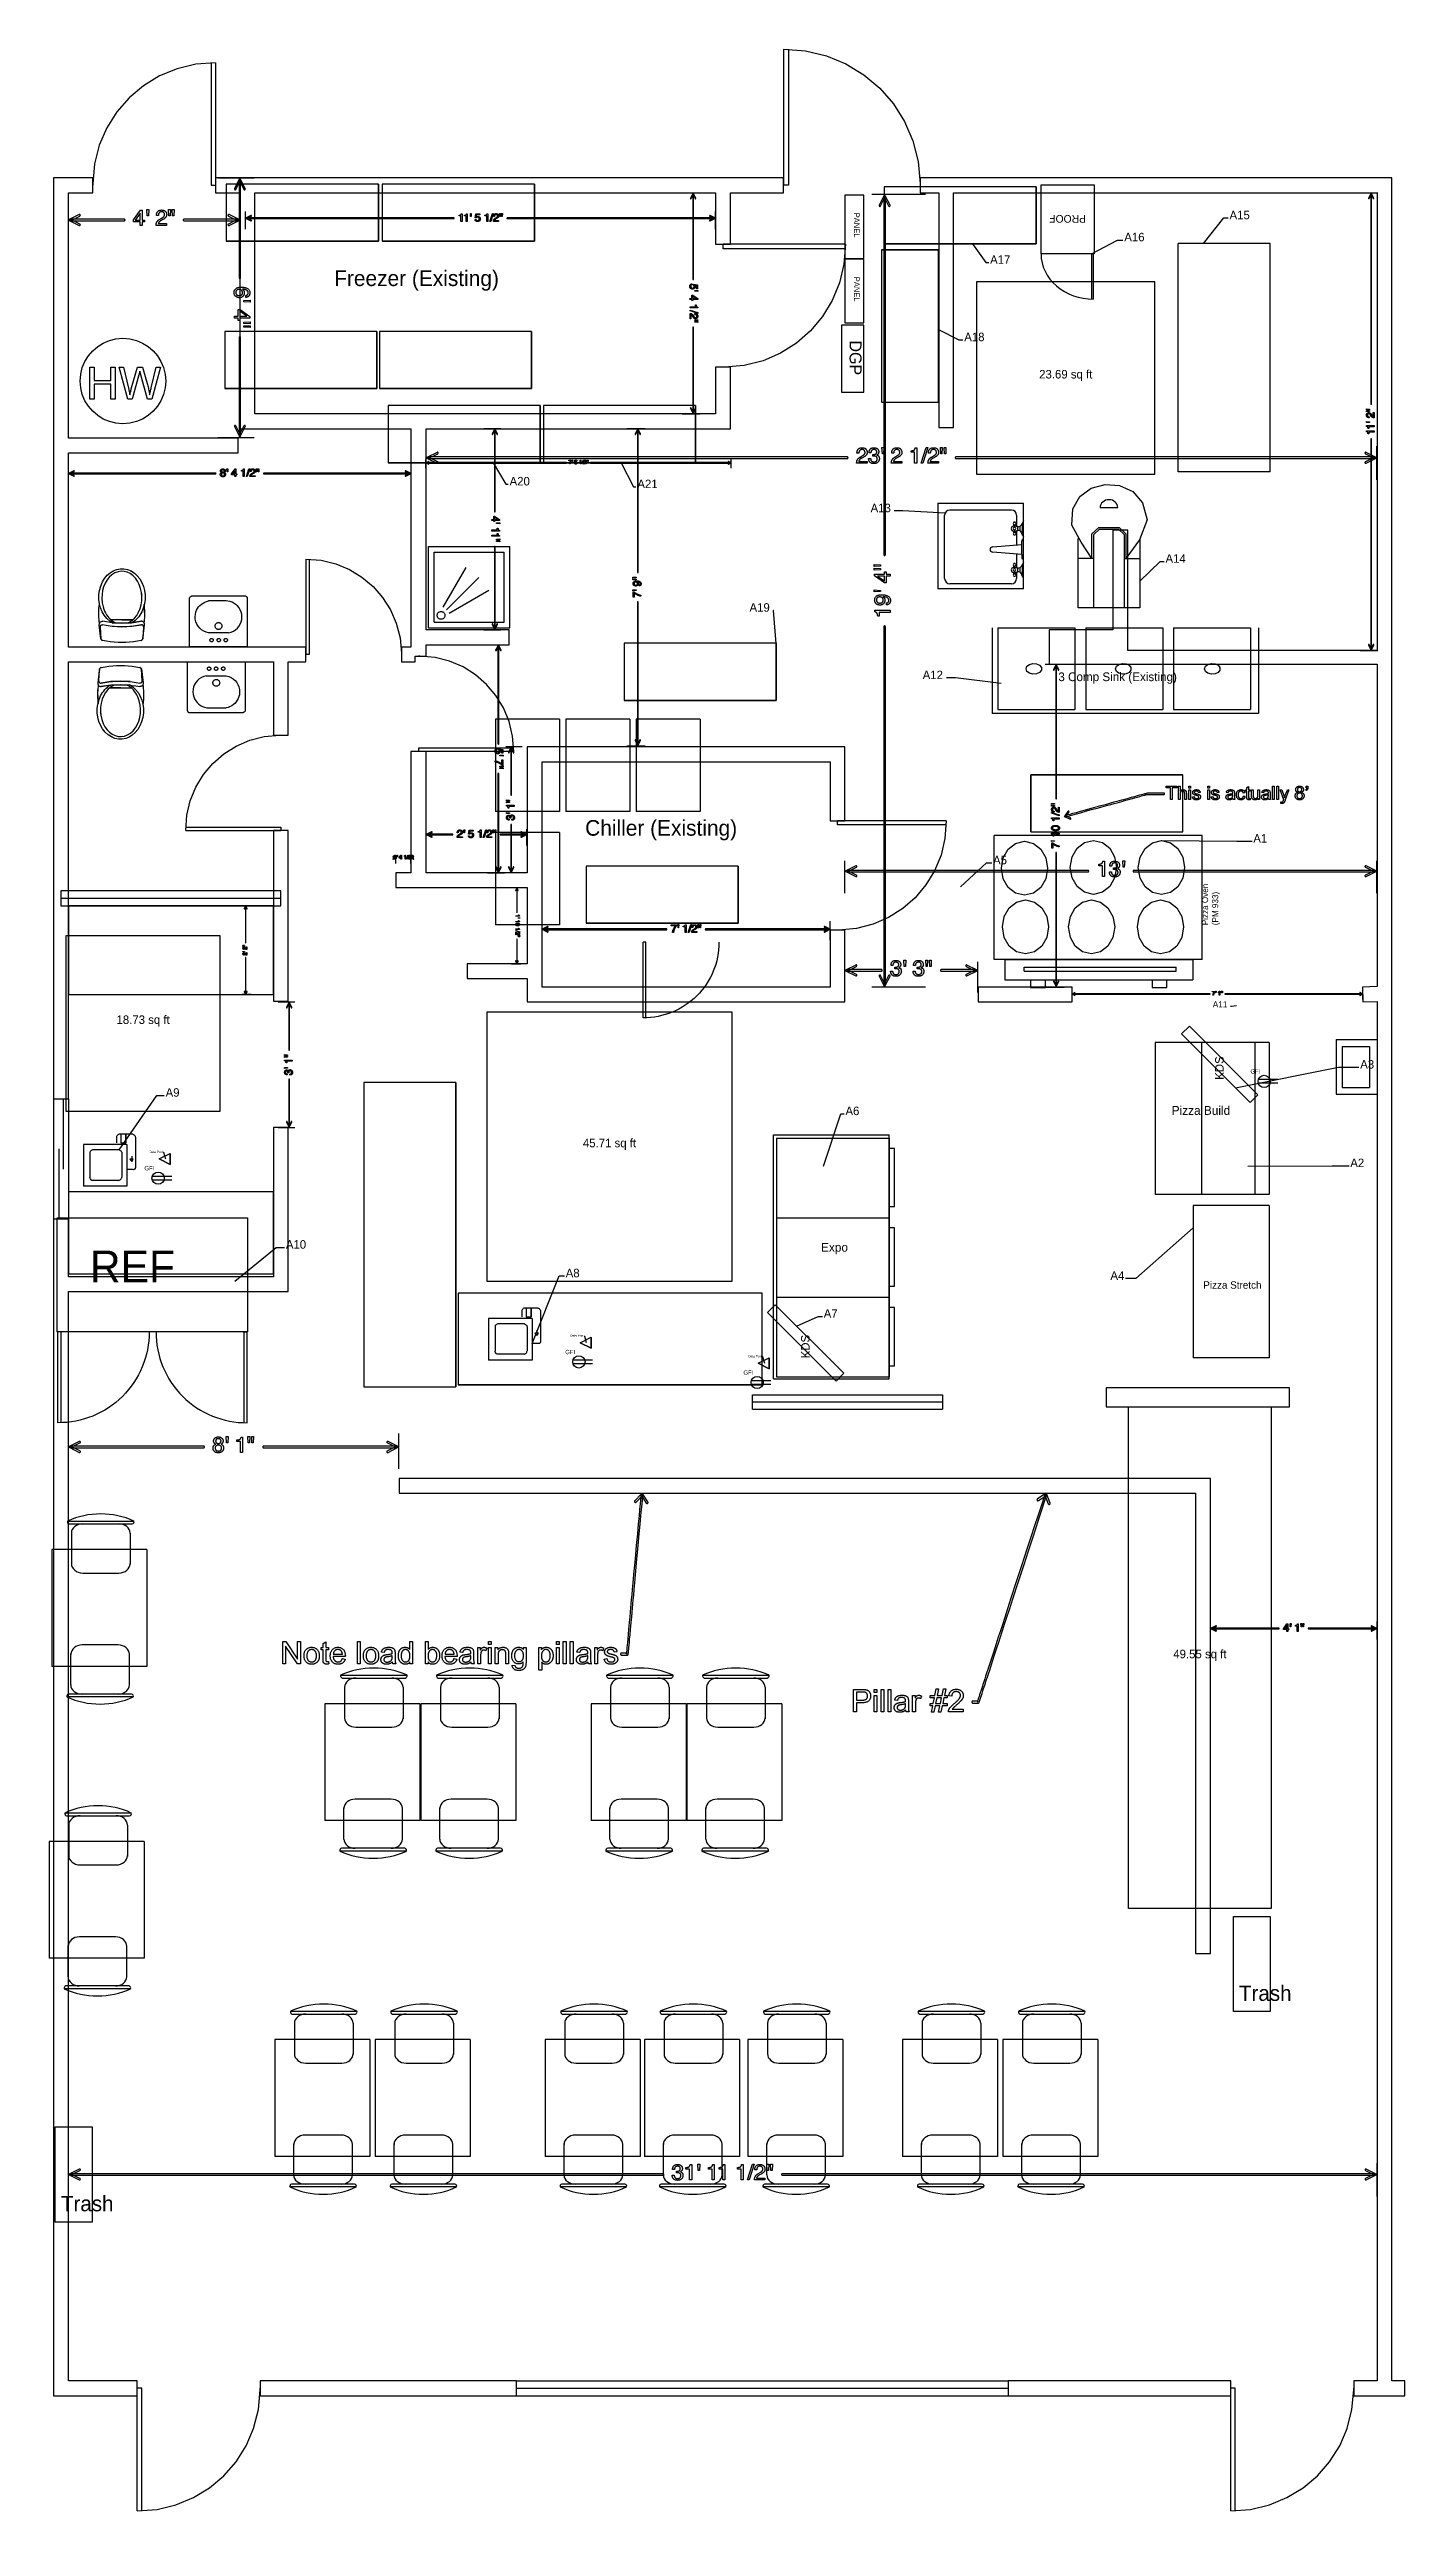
# Model space of a CAD drawing. Header units: inches. Extents: x -1 to 396, y -34 to 687.
import ezdxf

# ---------------------------------------------------------------- set-up
doc = ezdxf.new("R2010")
doc.units = ezdxf.units.IN
doc.header["$MEASUREMENT"] = 0
for name, color, linetype in [('AL_AREAS', 9, 'Continuous'), ('AL_DOORS', 3, 'Continuous'), ('AL_ELECTRICAL', 2, 'Continuous'), ('AL_EQUIPMENT', 6, 'Continuous'), ('AL_LABELS', 1, 'Continuous'), ('AL_LINEWORK', 30, 'Continuous'), ('COUNTERS', 8, 'Continuous'), ('DIMENSIONS', 9, 'Continuous'), ('DOORS', 3, 'Continuous'), ('FIXTURES', 4, 'Continuous'), ('NOTES', 1, 'Continuous'), ('WALLS', 7, 'Continuous'), ('WINDOWS', 5, 'Continuous')]:
    doc.layers.add(name, color=color, linetype=linetype)

msp = doc.modelspace()

# ---------------------------------------------------------------- texts
at = {"layer": 'AL_AREAS', "char_height": 2.4975, "attachment_point": 2}
for s, insert in [('23.69 sq ft', (296.63, 593.31)), ('18.73 sq ft', (26.25, 404.27)), ('45.71 sq ft', (162.92, 368.15)), ('49.55 sq ft', (335.93, 218.49))]:
    msp.add_mtext(s, dxfattribs=dict(at, insert=insert))
at = {"layer": 'AL_ELECTRICAL'}
for s, insert, char_height, attachment_point in [('GFI', (350.75, 388.5), 1.259, 1), ('Data Port', (30.01, 364.65), 0.671, 2), ('GFI', (26.63, 360.16), 1.259, 1), ('Data Port', (153.33, 310.81), 0.671, 2), ('GFI', (149.95, 306.32), 1.259, 1), ('Data Port', (205.55, 304.8), 0.671, 2), ('GFI', (202.17, 300.31), 1.259, 1)]:
    msp.add_mtext(s, dxfattribs=dict(at, insert=insert, char_height=char_height, attachment_point=attachment_point))
at = {"layer": 'AL_LABELS'}
for s, insert, char_height, attachment_point in [('A15', (347.59, 639.93), 2.494, 2), ('A16', (316.75, 633.48), 2.494, 2), ('Freezer (Existing)', (106.38, 622.46), 4.5743, 2), ('A17', (277.43, 626.89), 2.494, 2), ('A18', (269.85, 604.23), 2.494, 2), ('A20', (136.61, 561.98), 2.494, 2), ('A21', (174.06, 561.19), 2.494, 2), ('A13', (242.4, 554.14), 2.494, 2), ('A14', (328.83, 539.32), 2.494, 2), ('A19', (206.92, 525), 2.494, 2), ('A12', (257.67, 505.25), 2.494, 2), ('3 Comp Sink (Existing)', (311.83, 504.73), 2.5556, 2), ('Chiller (Existing)', (178.06, 461.48), 4.5743, 2), ('A1', (353.63, 457.37), 2.494, 2), ('A5', (277.37, 451.03), 2.494, 2), ('A11', (341.86, 408.43), 1.813, 2), ('A3', (384.96, 391.2), 2.494, 2), ('A9', (34.88, 382.95), 2.494, 2), ('A6', (234.11, 377.56), 2.494, 2), ('Pizza Build', (336.25, 377.74), 2.5885, 2), ('A2', (382.06, 362.33), 2.494, 2), ('A10', (71.05, 338.45), 2.494, 2), ('Expo', (228.86, 337.65), 2.588, 2), ('A8', (152.13, 330.07), 2.494, 2), ('A4', (311.76, 329.32), 2.494, 2), ('Pizza Stretch', (345.46, 326.39), 2.1658, 2), ('A7', (227.74, 318.21), 2.494, 2), ('Trash', (347.4, 120.15), 4.501, 1), ('Trash', (2.18, 58.52), 4.501, 1)]:
    msp.add_mtext(s, dxfattribs=dict(at, insert=insert, char_height=char_height, attachment_point=attachment_point))

# ---------------------------------------------------------------- blocks, each defined once
blk = doc.blocks.new('AL_Countertop_', base_point=(496.5845, -35.0002))
for p, q in [((508.605, -17.1139), (484.564, -17.1139)), ((484.564, -17.1139), (484.564, -52.8865)), ((508.605, -17.1139), (508.605, -52.8865)), ((484.564, -52.8865), (508.605, -52.8865))]:
    blk.add_line(p, q)
blk.add_lwpolyline([(484.564, -17.1139), (484.564, -52.8865), (508.605, -52.8865), (508.605, -17.1139)], close=True)
blk = doc.blocks.new('AL_Fixed_Window', base_point=(2396.58, -606.626))
for p, q in [((2172.22, -570.544), (2620.94, -570.544)), ((2172.22, -642.708), (2172.22, -570.544)), ((2620.94, -570.544), (2620.94, -642.708)), ((2172.22, -606.626), (2620.94, -606.626)), ((2172.22, -642.708), (2620.94, -642.708))]:
    blk.add_line(p, q)
blk = doc.blocks.new('AL_pm933', base_point=(1408.59, -349.36))
for p, q in [((1394.37, -381.88), (1394.37, -309.88)), ((1394.37, -309.88), (1431.12, -309.88)), ((1431.12, -381.88), (1431.12, -309.88)), ((1394.37, -313.59), (1388.33, -313.59)), ((1388.33, -313.59), (1388.33, -378.67)), ((1390.85, -320.28), (1390.85, -372.94)), ((1390.85, -320.28), (1392.05, -320.28)), ((1392.05, -320.28), (1392.05, -372.94)), ((1394.37, -313.59), (1394.37, -378.67)), ((1388.33, -322.5), (1386.05, -322.5)), ((1386.05, -322.5), (1386.05, -327.66)), ((1386.05, -327.66), (1388.33, -327.66)), ((1388.33, -364.58), (1386.05, -364.58)), ((1386.05, -364.58), (1386.05, -369.74)), ((1386.05, -369.74), (1388.33, -369.74)), ((1394.37, -378.67), (1388.33, -378.67)), ((1390.85, -372.94), (1392.05, -372.94)), ((1394.37, -381.88), (1431.12, -381.88))]:
    blk.add_line(p, q)
for points in [[(1411.98, -320.76), (1411.98, -320.76), (1411.98, -320.76), (1411.35, -323.88), (1409.64, -326.42), (1407.09, -328.14), (1403.98, -328.76), (1403.98, -328.76), (1400.87, -328.14), (1398.32, -326.42), (1396.61, -323.88), (1395.98, -320.76), (1395.98, -320.76), (1396.61, -317.65), (1398.32, -315.11), (1400.87, -313.39), (1403.98, -312.76), (1403.98, -312.76), (1407.09, -313.39), (1409.64, -315.11), (1411.35, -317.65), (1411.98, -320.76)], [(1429.37, -320.43), (1429.37, -320.43), (1429.37, -320.43), (1428.74, -323.55), (1427.02, -326.09), (1424.48, -327.8), (1421.37, -328.43), (1421.37, -328.43), (1418.26, -327.8), (1415.71, -326.09), (1414, -323.55), (1413.37, -320.43), (1413.37, -320.43), (1414, -317.32), (1415.71, -314.78), (1418.26, -313.06), (1421.37, -312.43), (1421.37, -312.43), (1424.48, -313.06), (1427.02, -314.78), (1428.74, -317.32), (1429.37, -320.43)], [(1411.98, -343.66), (1411.98, -343.66), (1411.98, -343.66), (1411.35, -346.77), (1409.64, -349.31), (1407.09, -351.03), (1403.98, -351.66), (1403.98, -351.66), (1400.87, -351.03), (1398.32, -349.31), (1396.61, -346.77), (1395.98, -343.66), (1395.98, -343.66), (1396.61, -340.54), (1398.32, -338), (1400.87, -336.29), (1403.98, -335.66), (1403.98, -335.66), (1407.09, -336.29), (1409.64, -338), (1411.35, -340.54), (1411.98, -343.66)], [(1429.63, -344.26), (1429.63, -344.26), (1429.63, -344.26), (1429, -347.37), (1427.29, -349.91), (1424.74, -351.63), (1421.63, -352.26), (1421.63, -352.26), (1418.52, -351.63), (1415.97, -349.91), (1414.26, -347.37), (1413.63, -344.26), (1413.63, -344.26), (1414.26, -341.14), (1415.97, -338.6), (1418.52, -336.88), (1421.63, -336.26), (1421.63, -336.26), (1424.74, -336.88), (1427.29, -338.6), (1429, -341.14), (1429.63, -344.26)], [(1411.98, -367.49), (1411.98, -367.49), (1411.98, -367.49), (1411.35, -370.61), (1409.64, -373.15), (1407.09, -374.87), (1403.98, -375.49), (1403.98, -375.49), (1400.87, -374.87), (1398.32, -373.15), (1396.61, -370.61), (1395.98, -367.49), (1395.98, -367.49), (1396.61, -364.38), (1398.32, -361.84), (1400.87, -360.12), (1403.98, -359.49), (1403.98, -359.49), (1407.09, -360.12), (1409.64, -361.84), (1411.35, -364.38), (1411.98, -367.49)], [(1429.57, -367.81), (1429.57, -367.81), (1429.57, -367.81), (1428.94, -370.93), (1427.22, -373.47), (1424.68, -375.18), (1421.57, -375.81), (1421.57, -375.81), (1418.46, -375.18), (1415.91, -373.47), (1414.2, -370.93), (1413.57, -367.81), (1413.57, -367.81), (1414.2, -364.7), (1415.91, -362.16), (1418.46, -360.44), (1421.57, -359.81), (1421.57, -359.81), (1424.68, -360.44), (1427.22, -362.16), (1428.94, -364.7), (1429.57, -367.81)]]:
    blk.add_lwpolyline(points)
at = {"insert": (1404.5, -381.88), "char_height": 2.1, "attachment_point": 1}
blk.add_mtext('Pizza Oven\\P(PM 933)', dxfattribs=at)
blk = doc.blocks.new('AL_proof', base_point=(1578.4, -1091.1))
for p, q in [((1566.7, -1061.4), (1566.7, -1084.9)), ((1567.5, -1061.4), (1567.5, -1084.9)), ((1566.4, -1084.9), (1590.4, -1084.9)), ((1566.4, -1120.9), (1566.4, -1084.9)), ((1567.5, -1084.9), (1566.7, -1084.9)), ((1590.4, -1084.9), (1590.4, -1120.9)), ((1590.4, -1120.9), (1566.4, -1120.9))]:
    blk.add_line(p, q)
blk.add_arc((1566.9, -1084.8), 23.5, 359.7616, 90.486)
at = {"insert": (1578.4, -1101.2), "char_height": 4.02, "attachment_point": 2}
blk.add_mtext('PROOF', dxfattribs=at)
blk = doc.blocks.new('AL_Mixer', base_point=(966.74, -574.82))
for points in [[(945.14, -584.5), (945.14, -564.97)], [(945.14, -564.97), (969.41, -564.97)], [(962.34, -569.36), (968.06, -565.92), (974, -563.02), (974, -563.02), (979.74, -563.3), (984.09, -565.54), (986.97, -569.16), (988.28, -573.55), (987.92, -578.1), (985.8, -582.22), (981.82, -585.31), (975.88, -586.76), (975.88, -586.76), (968.89, -584.35), (962.34, -580.11)], [(962.34, -569.97), (962.34, -564.97)], [(945.14, -579.5), (945.14, -569.97)], [(945.14, -569.97), (970.76, -569.97)], [(962.34, -569.36), (971.01, -569.36)], [(970.76, -569.97), (972.56, -571.77)], [(971.01, -569.36), (973.17, -571.52)], [(972.56, -571.77), (972.56, -577.7)], [(973.17, -571.52), (973.17, -577.95)], [(980.15, -571.94), (980.15, -577.53)], [(970.76, -579.5), (945.14, -579.5)], [(962.34, -579.5), (962.34, -584.5)], [(971.01, -580.11), (962.34, -580.11)], [(972.56, -577.7), (970.76, -579.5)], [(973.17, -577.95), (971.01, -580.11)], [(969.05, -584.5), (945.14, -584.5)]]:
    blk.add_lwpolyline(points)
blk.add_arc((980.12, -574.74), 2.8, 270.50225, 89.49775)
blk = doc.blocks.new('AL_metro_rack', base_point=(1615.86, -825.47))
for p, q in [((1607.46, -789.47), (1607.46, -861.47)), ((1607.46, -789.47), (1624.25, -789.47)), ((1624.25, -789.47), (1624.25, -861.47)), ((1607.46, -861.47), (1624.25, -861.47))]:
    blk.add_line(p, q)
blk.add_lwpolyline([(1607.46, -861.47), (1624.25, -861.47), (1624.25, -789.47), (1607.46, -789.47)], close=True)
blk = doc.blocks.new('AL_Point_of_Sale', base_point=(3052, -1595))
for p, q in [((3173, -1214), (3173, -1302)), ((3246, -1153), (3218, -1153)), ((3246, -1153), (3246, -1302)), ((3333, -1153), (3246, -1153)), ((3449, -1153), (3333, -1153)), ((3333, -1153), (3333, -1302)), ((3493, -1214), (3493, -1718)), ((3348, -1328), (2610, -1328)), ((2610, -1328), (2610, -2037)), ((2720, -1480), (2720, -1881)), ((3221, -1420), (2765, -1420)), ((3246, -1302), (3333, -1302)), ((3263, -1479), (3263, -1880)), ((3348, -1328), (3348, -2037)), ((3458, -1576), (3398, -1576)), ((3398, -1576), (3430, -1616)), ((3430, -1527), (3430, -1576)), ((3430, -1616), (3458, -1576)), ((3348, -2037), (2610, -2037)), ((3213, -1936), (2754, -1936)), ((3446, -1753), (3348, -1753))]:
    blk.add_line(p, q)
for points in [[(3218, -1153), (3218, -1153), (3218, -1153), (3208, -1156), (3199, -1161), (3191, -1168), (3184, -1175), (3179, -1184), (3175, -1193), (3173, -1203), (3173, -1214)], [(3449, -1153), (3449, -1153), (3449, -1153), (3459, -1156), (3468, -1161), (3476, -1168), (3483, -1175), (3488, -1184), (3492, -1193), (3494, -1203), (3493, -1214)], [(2765, -1420), (2765, -1420), (2765, -1420), (2754, -1423), (2745, -1428), (2737, -1434), (2730, -1442), (2725, -1450), (2722, -1460), (2720, -1470), (2720, -1480)], [(3218, -1420), (3218, -1420), (3218, -1420), (3228, -1423), (3237, -1428), (3245, -1434), (3252, -1442), (3257, -1450), (3261, -1460), (3263, -1470), (3263, -1480)], [(2754, -1936), (2754, -1936), (2754, -1936), (2741, -1926), (2731, -1913), (2724, -1898), (2720, -1881)], [(3213, -1936), (3213, -1936), (3213, -1936), (3223, -1934), (3232, -1930), (3240, -1924), (3247, -1917), (3253, -1910), (3258, -1901), (3261, -1891), (3263, -1881)], [(3493, -1718), (3493, -1718), (3493, -1718), (3493, -1725), (3491, -1732), (3488, -1738), (3484, -1744), (3479, -1748), (3473, -1752), (3466, -1754), (3459, -1755), (3459, -1755), (3446, -1753)]]:
    blk.add_lwpolyline(points)
for points in [[(3246, -1153), (3246, -1302), (3333, -1302), (3333, -1153)], [(3398, -1576), (3430, -1616), (3458, -1576)]]:
    blk.add_lwpolyline(points, close=True)
blk = doc.blocks.new('AL_Refrigerator', base_point=(965.93, -573.5))
for p, q in [((948.05, -556.5), (983.8, -556.5)), ((948.05, -590.5), (948.05, -556.5)), ((983.8, -556.5), (983.8, -590.5)), ((983.8, -590.5), (948.05, -590.5))]:
    blk.add_line(p, q)
at = {"insert": (954.18, -566.3), "char_height": 9.49, "attachment_point": 1}
blk.add_mtext('REF', dxfattribs=at)
blk = doc.blocks.new('AL_Single_Door', base_point=(1020.5, 75.5))
for p, q in [((945.6, 150.1), (945.6, 1)), ((951, 150), (951, 1)), ((951, 1), (945.6, 1))]:
    blk.add_line(p, q)
blk.add_arc((946.9, 1.6), 148.5, 359.7616, 90.486)
blk = doc.blocks.new('AL_Table_2_Top', base_point=(558.22, -1036.11))
for p, q in [((540.12, -1024.25), (540.12, -1047.96)), ((540.12, -1024.25), (575.7, -1024.25)), ((575.7, -1024.25), (575.7, -1047.96)), ((531.47, -1044.06), (531.47, -1027.47)), ((532.33, -1043.63), (532.33, -1027.9)), ((535.13, -1028.45), (544.68, -1028.45)), ((547.27, -1040.27), (547.27, -1031.26)), ((581.31, -1028.61), (571.76, -1028.61)), ((584.1, -1028.07), (584.1, -1043.8)), ((584.96, -1027.64), (584.96, -1044.23)), ((569.16, -1031.43), (569.16, -1040.44)), ((535.13, -1043.09), (544.68, -1043.09)), ((581.31, -1043.25), (571.76, -1043.25)), ((540.12, -1047.96), (575.7, -1047.96))]:
    blk.add_line(p, q)
for centre, radius, start, end in [((546, -1035.77), 16.72, 150.27621, 209.72379), ((531.68, -1028.13), 0.685, 19.14257, 107.99118), ((535.11, -1031.23), 2.78, 89.77303, 181.10867), ((544.4, -1031.33), 2.88, 1.30362, 89.59466), ((572.04, -1031.49), 2.88, 90.4055, 178.70395), ((581.32, -1031.4), 2.78, 358.88351, 90.22713), ((584.75, -1028.29), 0.685, 72.00882, 160.85743), ((570.44, -1035.93), 16.72, 330.27621, 29.72379), ((531.68, -1043.41), 0.685, 252.01923, 340.88765), ((535.11, -1040.3), 2.78, 178.89133, 270.22697), ((544.4, -1040.21), 2.88, 270.40534, 358.69638), ((572.04, -1040.37), 2.88, 181.30362, 269.59467), ((581.32, -1040.47), 2.78, 269.77302, 1.10867), ((584.75, -1043.57), 0.685, 199.14257, 287.99118)]:
    blk.add_arc(centre, radius, start, end)
blk = doc.blocks.new('AL_kds', base_point=(1616.31, -919.43))
for p, q in [((1611.35, -923.18), (1619.99, -914.54)), ((1619.99, -914.54), (1620.97, -915.52)), ((1612.33, -924.17), (1620.97, -915.52)), ((1611.35, -923.18), (1612.33, -924.17))]:
    blk.add_line(p, q)
at = {"insert": (1615.69, -918.77), "char_height": 1.074, "attachment_point": 2}
blk.add_mtext('KDS', dxfattribs=at)
blk = doc.blocks.new('AL_Data_Gathering_Panel', base_point=(-244.06, -391.33))
for p, q in [((-232.7, -387.52), (-255.41, -387.52)), ((-255.41, -387.52), (-255.41, -395.09)), ((-232.7, -395.09), (-232.7, -387.52)), ((-255.41, -395.09), (-232.7, -395.09))]:
    blk.add_line(p, q)
at = {"insert": (-250.27, -388.28), "char_height": 4.072, "attachment_point": 1}
blk.add_mtext('DGP', dxfattribs=at)
blk = doc.blocks.new('AL_Electrical_Panel', base_point=(361.21, -248.29))
for p, q in [((351.21, -245.29), (351.21, -251.29)), ((371.21, -245.29), (351.21, -245.29)), ((371.21, -251.29), (371.21, -245.29)), ((351.21, -251.29), (371.21, -251.29))]:
    blk.add_line(p, q)
at = {"insert": (356.72, -246.66), "char_height": 1.791, "attachment_point": 1}
blk.add_mtext('PANEL', dxfattribs=at)
blk = doc.blocks.new('AL_Data_Port', base_point=(1815.58, 115.5351))
for p, q in [((1741.95, 115.557), (1889.21, 189.163)), ((1741.95, 115.557), (1889.21, 41.9071)), ((1889.21, 41.9071), (1889.21, 189.163))]:
    blk.add_line(p, q)
blk.add_lwpolyline([(1741.95, 115.557), (1889.21, 189.163), (1889.21, 41.9071)], close=True)

# ---------------------------------------------------------------- linework, layer by layer
at = {"layer": 'AL_LINEWORK'}
for p, q in [((329.6, 563.51), (329.6, 630.35)), ((356.52, 630.35), (329.6, 630.35)), ((356.52, 563.51), (356.52, 630.35)), ((356.52, 563.51), (329.6, 563.51)), ((276.75, 517.77), (276.75, 493.86)), ((276.75, 517.77), (299.26, 517.77)), ((299.26, 517.77), (299.26, 493.86)), ((302.53, 517.77), (302.53, 493.86)), ((302.53, 517.77), (325.05, 517.77)), ((325.05, 517.77), (325.05, 493.86)), ((328.24, 517.77), (328.24, 493.86)), ((328.24, 517.77), (350.75, 517.77)), ((350.75, 517.77), (350.75, 493.86)), ((148.3, 491.02), (129.54, 491.02)), ((129.54, 491.02), (129.54, 464.01)), ((148.3, 491.02), (148.3, 464.01)), ((168.88, 491.02), (150.11, 491.02)), ((150.11, 491.02), (150.11, 464.01)), ((168.88, 491.02), (168.88, 464.01)), ((189.54, 491.02), (170.77, 491.02)), ((170.77, 491.02), (170.77, 464.01)), ((189.54, 491.02), (189.54, 464.01)), ((276.75, 493.86), (299.26, 493.86)), ((302.53, 493.86), (325.05, 493.86)), ((328.24, 493.86), (350.75, 493.86)), ((148.3, 464.01), (129.54, 464.01)), ((168.88, 464.01), (150.11, 464.01)), ((189.54, 464.01), (170.77, 464.01)), ((148.3, 457.83), (129.54, 457.83)), ((129.54, 457.83), (129.54, 430.83)), ((148.3, 457.83), (148.3, 430.83)), ((148.3, 430.83), (129.54, 430.83)), ((356.22, 396.38), (322.8, 396.38)), ((322.8, 396.38), (322.8, 351.82)), ((352.03, 396.38), (336.45, 396.38)), ((336.45, 396.38), (336.45, 351.82)), ((352.03, 396.38), (352.03, 351.82)), ((356.22, 396.38), (356.22, 351.82)), ((358.75, 385.46), (353.05, 385.46)), ((358.75, 384.38), (353.07, 384.38)), ((210.97, 297.85), (210.97, 369.34)), ((210.97, 369.34), (244.88, 369.34)), ((211.85, 368.32), (211.85, 345.03)), ((211.85, 368.32), (244.88, 368.32)), ((244.88, 297.85), (244.88, 369.34)), ((244.88, 368.32), (244.88, 345.03)), ((246.43, 365.31), (244.88, 365.31)), ((246.43, 348.26), (246.43, 365.31)), ((34.63, 357.12), (28.93, 357.12)), ((34.63, 356.05), (28.95, 356.05)), ((244.88, 348.26), (246.43, 348.26)), ((356.22, 351.82), (322.8, 351.82)), ((356.28, 348.55), (334, 348.55)), ((334, 348.55), (334, 303.99)), ((352.03, 351.82), (336.45, 351.82)), ((356.28, 348.55), (356.28, 303.99)), ((211.85, 345.03), (211.85, 321.74)), ((211.85, 345.03), (244.88, 345.03)), ((211.85, 345.03), (244.88, 345.03)), ((244.88, 345.03), (244.88, 321.74)), ((246.43, 342.02), (244.88, 342.02)), ((246.43, 324.97), (246.43, 342.02)), ((244.88, 324.97), (246.43, 324.97)), ((211.85, 321.74), (211.85, 298.45)), ((211.85, 321.74), (244.88, 321.74)), ((211.85, 321.74), (244.88, 321.74)), ((244.88, 321.74), (244.88, 298.45)), ((246.43, 318.73), (244.88, 318.73)), ((246.43, 301.68), (246.43, 318.73)), ((157.95, 303.29), (152.25, 303.29)), ((356.28, 303.99), (334, 303.99)), ((157.95, 302.21), (152.27, 302.21)), ((210.17, 297.28), (204.47, 297.28)), ((210.17, 296.2), (204.49, 296.2)), ((210.97, 297.85), (244.88, 297.85)), ((211.85, 298.45), (244.88, 298.45)), ((244.88, 301.68), (246.43, 301.68)), ((345.75, 112.49), (345.75, 140.34)), ((345.75, 140.34), (356.52, 140.34)), ((356.52, 140.34), (356.52, 112.49)), ((356.52, 112.49), (345.75, 112.49)), ((0.52, 50.87), (0.52, 78.72)), ((0.52, 78.72), (11.29, 78.72)), ((11.29, 78.72), (11.29, 50.87)), ((11.29, 50.87), (0.52, 50.87))]:
    msp.add_line(p, q, dxfattribs=at)
for points in [[(336.95, 630.35), (343, 637.83), (343, 637.83), (344.2, 637.83)], [(269.26, 630.28), (273.25, 624.78), (273.25, 624.78), (274.04, 624.78)], [(304.17, 627.3), (311.83, 631.37), (311.83, 631.37), (313.36, 631.37)], [(259.37, 605.15), (265.28, 602.13), (265.28, 602.13), (266.47, 602.13)], [(128.86, 566.14), (132.5, 559.87), (132.5, 559.87), (133.23, 559.87)], [(166.31, 566.14), (169.95, 559.08), (169.95, 559.08), (170.68, 559.08)], [(261.25, 551.36), (248.85, 552.04), (248.85, 552.04), (246.37, 552.04)], [(259.12, 554.29), (284.24, 554.29)], [(259.12, 554.29), (259.12, 529.17)], [(261.25, 551.36), (261.14, 550.78)], [(261.14, 532.19), (261.14, 550.78)], [(261.57, 551.84), (261.25, 551.36)], [(262.06, 552.18), (261.57, 551.84)], [(262.64, 552.29), (262.06, 552.18)], [(280.73, 552.29), (262.64, 552.29)], [(281.31, 552.18), (280.73, 552.29)], [(281.27, 548.55), (281.21, 548.36)], [(281.21, 548.36), (281.27, 548.17)], [(281.41, 548.69), (281.27, 548.55)], [(281.27, 548.17), (281.41, 548.03)], [(281.79, 551.84), (281.31, 552.18)], [(281.6, 548.73), (281.41, 548.69)], [(281.41, 548.03), (281.6, 547.98)], [(281.41, 547.59), (281.41, 548.03)], [(281.78, 548.69), (281.6, 548.73)], [(281.6, 547.98), (281.78, 548.03)], [(281.92, 548.55), (281.78, 548.69)], [(281.78, 548.03), (281.92, 548.17)], [(281.78, 547.59), (281.78, 548.03)], [(282.12, 551.36), (281.79, 551.84)], [(281.98, 548.36), (281.92, 548.55)], [(281.92, 548.17), (281.98, 548.36)], [(282.24, 550.78), (282.12, 551.36)], [(282.24, 550.78), (282.24, 547.46)], [(283.51, 547.76), (283.73, 548.04)], [(283.73, 548.04), (283.87, 548.36)], [(284.01, 548.76), (283.87, 548.36)], [(283.87, 548.36), (283.87, 545.33)], [(284.24, 549.11), (284.01, 548.76)], [(284.24, 529.17), (284.24, 554.29)], [(274.5, 540.96), (274.47, 540.73)], [(274.47, 540.73), (274.5, 540.5)], [(274.61, 541.17), (274.5, 540.96)], [(274.78, 541.34), (274.61, 541.17)], [(274.99, 541.44), (274.78, 541.34)], [(275.23, 541.48), (274.99, 541.44)], [(275.23, 541.48), (283.74, 542.24)], [(280.69, 547.14), (280.65, 546.85)], [(280.65, 546.85), (280.69, 546.54)], [(280.84, 547.41), (280.69, 547.14)], [(280.69, 546.54), (280.84, 546.27)], [(281.21, 547.55), (280.84, 547.41)], [(280.84, 546.27), (281.21, 546.13)], [(281.6, 547.6), (281.21, 547.55)], [(281.27, 547.03), (281.21, 546.85)], [(281.21, 546.85), (281.27, 546.65)], [(281.21, 546.13), (281.6, 546.09)], [(281.27, 545.52), (281.21, 545.33)], [(281.21, 545.33), (281.27, 545.14)], [(281.41, 547.17), (281.27, 547.03)], [(281.27, 546.65), (281.41, 546.51)], [(281.41, 545.66), (281.27, 545.52)], [(281.27, 545.14), (281.41, 545)], [(281.6, 547.22), (281.41, 547.17)], [(281.41, 546.51), (281.6, 546.47)], [(281.41, 545.66), (281.41, 546.1)], [(281.6, 545.71), (281.41, 545.66)], [(281.41, 545), (281.6, 544.95)], [(281.99, 547.55), (281.6, 547.6)], [(281.78, 547.17), (281.6, 547.22)], [(281.6, 546.47), (281.78, 546.51)], [(281.6, 546.09), (281.99, 546.13)], [(281.78, 545.66), (281.6, 545.71)], [(281.6, 544.95), (281.78, 545)], [(281.92, 547.03), (281.78, 547.17)], [(281.78, 546.51), (281.92, 546.65)], [(281.78, 546.1), (281.78, 545.66)], [(281.92, 545.52), (281.78, 545.66)], [(281.78, 545), (281.92, 545.14)], [(281.98, 546.85), (281.92, 547.03)], [(281.92, 546.65), (281.98, 546.85)], [(281.98, 545.33), (281.92, 545.52)], [(281.92, 545.14), (281.98, 545.33)], [(282.36, 547.41), (281.99, 547.55)], [(281.99, 546.13), (282.36, 546.27)], [(282.24, 546.23), (282.24, 542.1)], [(282.54, 547.41), (282.36, 547.41)], [(282.36, 546.27), (282.54, 546.27)], [(282.54, 547.41), (282.9, 547.44)], [(282.54, 546.27), (282.54, 547.41)], [(282.87, 546.26), (282.54, 546.27)], [(283.17, 546.16), (282.87, 546.26)], [(282.9, 547.44), (283.22, 547.55)], [(283.44, 545.98), (283.17, 546.16)], [(283.22, 547.55), (283.51, 547.76)], [(283.29, 546.09), (283.29, 547.6)], [(283.66, 545.74), (283.44, 545.98)], [(283.8, 545.45), (283.66, 545.74)], [(283.75, 543.38), (283.74, 543.19)], [(283.74, 542.24), (283.74, 543.19)], [(283.74, 539.22), (283.74, 542.24)], [(283.82, 543.54), (283.75, 543.38)], [(283.87, 545.14), (283.8, 545.45)], [(283.95, 543.67), (283.82, 543.54)], [(283.87, 545.33), (283.9, 545.04)], [(283.9, 545.04), (284.03, 544.78)], [(284.12, 543.75), (283.95, 543.67)], [(284.03, 544.78), (284.24, 544.57)], [(284.24, 543.76), (284.12, 543.75)], [(274.5, 540.5), (274.61, 540.28)], [(274.61, 540.28), (274.78, 540.12)], [(274.78, 540.12), (274.99, 540.01)], [(274.99, 540.01), (275.23, 539.97)], [(283.74, 539.22), (275.23, 539.97)], [(280.69, 535.03), (280.65, 534.73)], [(280.65, 534.73), (280.69, 534.44)], [(280.84, 535.3), (280.69, 535.03)], [(280.69, 534.44), (280.84, 534.17)], [(281.21, 535.45), (280.84, 535.3)], [(280.84, 534.17), (281.21, 534.03)], [(281.27, 536.44), (281.21, 536.25)], [(281.21, 536.25), (281.27, 536.06)], [(281.6, 535.49), (281.21, 535.45)], [(281.27, 534.93), (281.21, 534.73)], [(281.21, 534.73), (281.27, 534.55)], [(281.21, 534.03), (281.6, 533.98)], [(281.41, 536.58), (281.27, 536.44)], [(281.27, 536.06), (281.41, 535.92)], [(281.41, 535.07), (281.27, 534.93)], [(281.27, 534.55), (281.41, 534.41)], [(281.41, 533.54), (281.27, 533.41)], [(281.6, 536.63), (281.41, 536.58)], [(281.41, 535.48), (281.41, 535.92)], [(281.41, 535.92), (281.6, 535.87)], [(281.6, 535.11), (281.41, 535.07)], [(281.41, 534.41), (281.6, 534.36)], [(281.41, 533.54), (281.41, 533.99)], [(281.6, 533.6), (281.41, 533.54)], [(281.78, 536.58), (281.6, 536.63)], [(281.6, 535.87), (281.78, 535.92)], [(281.99, 535.45), (281.6, 535.49)], [(281.78, 535.07), (281.6, 535.11)], [(281.6, 534.36), (281.78, 534.41)], [(281.6, 533.98), (281.99, 534.03)], [(281.78, 533.54), (281.6, 533.6)], [(281.92, 536.44), (281.78, 536.58)], [(281.78, 535.92), (281.92, 536.06)], [(281.78, 535.48), (281.78, 535.92)], [(281.92, 534.93), (281.78, 535.07)], [(281.78, 534.41), (281.92, 534.55)], [(281.78, 533.99), (281.78, 533.54)], [(281.92, 533.41), (281.78, 533.54)], [(281.98, 536.25), (281.92, 536.44)], [(281.92, 536.06), (281.98, 536.25)], [(281.98, 534.73), (281.92, 534.93)], [(281.92, 534.55), (281.98, 534.73)], [(282.36, 535.3), (281.99, 535.45)], [(281.99, 534.03), (282.36, 534.17)], [(282.24, 539.35), (282.24, 535.35)], [(282.24, 534.12), (282.24, 532.19)], [(282.54, 535.3), (282.36, 535.3)], [(282.36, 534.17), (282.54, 534.17)], [(282.54, 535.3), (282.9, 535.33)], [(282.54, 534.17), (282.54, 535.3)], [(282.87, 534.15), (282.54, 534.17)], [(283.17, 534.05), (282.87, 534.15)], [(282.9, 535.33), (283.22, 535.45)], [(283.44, 533.88), (283.17, 534.05)], [(283.22, 535.45), (283.51, 535.65)], [(283.29, 533.98), (283.29, 535.49)], [(283.66, 533.64), (283.44, 533.88)], [(283.51, 535.65), (283.73, 535.93)], [(283.8, 533.35), (283.66, 533.64)], [(283.74, 538.45), (283.73, 538.27)], [(283.73, 538.27), (283.8, 538.09)], [(283.73, 535.93), (283.87, 536.25)], [(283.74, 539.22), (283.74, 538.45)], [(283.8, 538.09), (283.93, 537.95)], [(284.01, 536.64), (283.87, 536.25)], [(283.87, 536.25), (283.87, 533.22)], [(283.93, 537.95), (284.12, 537.88)], [(284.24, 537.01), (284.01, 536.64)], [(284.12, 537.88), (284.24, 537.89)], [(318.36, 531.5), (324.26, 537.22), (324.26, 537.22), (325.44, 537.22)], [(284.24, 529.17), (259.12, 529.17)], [(261.14, 532.19), (261.25, 531.61)], [(261.25, 531.61), (261.57, 531.12)], [(261.57, 531.12), (262.06, 530.8)], [(262.06, 530.8), (262.64, 530.68)], [(280.73, 530.68), (262.64, 530.68)], [(280.73, 530.68), (281.31, 530.8)], [(281.27, 533.41), (281.21, 533.22)], [(281.21, 533.22), (281.27, 533.03)], [(281.27, 533.03), (281.41, 532.89)], [(281.31, 530.8), (281.79, 531.12)], [(281.41, 532.89), (281.6, 532.84)], [(281.6, 532.84), (281.78, 532.89)], [(281.78, 532.89), (281.92, 533.03)], [(281.79, 531.12), (282.12, 531.61)], [(281.98, 533.22), (281.92, 533.41)], [(281.92, 533.03), (281.98, 533.22)], [(282.12, 531.61), (282.24, 532.19)], [(283.87, 533.03), (283.8, 533.35)], [(283.87, 533.22), (283.9, 532.93)], [(283.9, 532.93), (284.03, 532.66)], [(284.03, 532.66), (284.24, 532.47)], [(211.74, 513.24), (211.03, 522.9), (211.03, 522.9), (210.89, 522.9)], [(275.1, 517.77), (275.1, 492.7)], [(353.08, 517.77), (353.08, 492.7)], [(285.01, 505.78), (285.27, 506.51)], [(285.27, 505.04), (285.01, 505.78)], [(285.27, 506.51), (285.99, 507.08)], [(285.99, 504.48), (285.27, 505.04)], [(285.99, 507.08), (287, 507.34)], [(287, 507.34), (288.08, 507.25)], [(288.08, 507.25), (288.97, 506.82)], [(288.97, 504.73), (288.08, 504.3)], [(288.97, 506.82), (289.48, 506.15)], [(289.48, 505.4), (288.97, 504.73)], [(289.48, 506.15), (289.48, 505.4)], [(311.22, 505.78), (311.49, 506.51)], [(311.49, 505.04), (311.22, 505.78)], [(311.49, 506.51), (312.21, 507.08)], [(312.21, 504.48), (311.49, 505.04)], [(312.21, 507.08), (313.22, 507.34)], [(313.22, 507.34), (314.29, 507.25)], [(314.29, 507.25), (315.18, 506.82)], [(315.18, 504.73), (314.29, 504.3)], [(315.18, 506.82), (315.69, 506.15)], [(315.69, 505.4), (315.18, 504.73)], [(315.69, 506.15), (315.69, 505.4)], [(337.33, 505.78), (337.6, 506.51)], [(337.6, 505.04), (337.33, 505.78)], [(337.6, 506.51), (338.31, 507.08)], [(338.31, 504.48), (337.6, 505.04)], [(338.31, 507.08), (339.32, 507.34)], [(339.32, 507.34), (340.4, 507.25)], [(340.4, 507.25), (341.29, 506.82)], [(341.29, 504.73), (340.4, 504.3)], [(341.29, 506.82), (341.8, 506.15)], [(341.8, 505.4), (341.29, 504.73)], [(341.8, 506.15), (341.8, 505.4)], [(277.71, 501.46), (264.32, 503.15), (264.32, 503.15), (261.64, 503.15)], [(287, 504.21), (285.99, 504.48)], [(288.08, 504.3), (287, 504.21)], [(313.22, 504.21), (312.21, 504.48)], [(314.29, 504.3), (313.22, 504.21)], [(339.32, 504.21), (338.31, 504.48)], [(340.4, 504.3), (339.32, 504.21)], [(353.08, 492.7), (275.1, 492.7)], [(324.67, 455.48), (346.78, 455.26), (346.78, 455.26), (351.21, 455.26)], [(265.79, 441.94), (273.42, 448.93), (273.42, 448.93), (274.95, 448.93)], [(346.7, 407.12), (345.23, 406.9), (345.23, 406.9), (344.94, 406.9)], [(346.36, 383.07), (376.51, 389.1), (376.51, 389.1), (382.54, 389.1)], [(19.23, 364.87), (30.26, 380.85), (30.26, 380.85), (32.46, 380.85)], [(225.63, 360.16), (230.68, 375.45), (230.68, 375.45), (231.69, 375.45)], [(32.89, 362.19), (32.33, 364.09), (32.33, 364.09), (32.22, 364.09)], [(350.03, 360.16), (374.71, 360.23), (374.71, 360.23), (379.64, 360.23)], [(334, 342.02), (317.2, 327.22), (317.2, 327.22), (314.18, 327.22)], [(53.15, 326.39), (65.25, 336.34), (65.25, 336.34), (67.66, 336.34)], [(140.22, 308.18), (148.13, 327.97), (148.13, 327.97), (149.71, 327.97)], [(156.21, 308.35), (155.65, 310.25), (155.65, 310.25), (155.54, 310.25)], [(217.77, 313.29), (224.06, 316.11), (224.06, 316.11), (225.32, 316.11)], [(208.43, 302.34), (207.87, 304.24), (207.87, 304.24), (207.76, 304.24)], [(308.44, 295.17), (308.44, 289.59), (308.44, 289.59), (362.2, 289.59), (362.2, 289.59), (362.2, 295.17), (362.2, 295.17), (308.44, 295.17)]]:
    msp.add_lwpolyline(points, dxfattribs=at)
for points in [[(270.51, 619.09), (270.51, 562.8), (322.74, 562.8), (322.74, 619.09)], [(3.73, 427.71), (48.76, 427.71), (48.76, 376.1), (3.73, 376.1)], [(126.93, 405.19), (126.93, 326.39), (198.91, 326.39), (198.91, 405.19)], [(315.01, 289.59), (356.85, 289.59), (356.85, 142.66), (315.01, 142.66)]]:
    msp.add_lwpolyline(points, close=True, dxfattribs=at)
for centre in [(354.76, 384.95), (30.64, 356.61), (153.96, 302.78), (206.18, 296.77)]:
    msp.add_circle(centre, 1.79, dxfattribs=at)
at = {"layer": 'COUNTERS'}
for points in [[(2.17, 440.72), (2.17, 436.37), (66.62, 436.37), (66.62, 440.72), (2.17, 440.72)], [(4.34, 410.42), (64.45, 410.42), (64.45, 436.37), (4.34, 436.37), (4.34, 410.42)], [(4.34, 328.6), (64.45, 328.6), (64.45, 352.61), (4.34, 352.61), (4.34, 328.6)]]:
    msp.add_lwpolyline(points, close=True, dxfattribs=at)
msp.add_lwpolyline([(66.62, 438.55), (2.18, 438.55)], dxfattribs=at)
at = {"layer": 'DIMENSIONS'}
for points in [[(48.16, 649.58), (58.78, 649.58)], [(184.2, 645.22), (189.43, 645.22)], [(255.51, 644.74), (239.79, 644.74)], [(382.9, 645.22), (388.13, 645.22)], [(4.34, 630.78), (4.34, 641.41)], [(54.61, 630.79), (54.61, 641.41)], [(56.25, 634.52), (56.25, 639.75)], [(194.02, 634.52), (194.02, 639.75)], [(184.21, 580.44), (189.43, 580.44)], [(48.16, 573.56), (58.79, 573.56)], [(109.21, 561.15), (109.21, 571.02)], [(126.12, 576.19), (131.08, 576.19)], [(167.99, 576.19), (173.4, 576.19)], [(387.82, 561.15), (387.82, 571.02)], [(4.34, 559.77), (4.34, 564.83)], [(104.79, 559.77), (104.79, 564.83)], [(109.14, 564.5), (109.14, 567.09)], [(198.6, 564.5), (198.6, 567.09)], [(126.12, 517.19), (131.08, 517.19)], [(127.13, 512.85), (132.12, 512.85)], [(290.6, 507.15), (296.15, 507.15)], [(382.89, 511.18), (388.12, 511.18)], [(167.99, 483.25), (173.4, 483.25)], [(137.32, 482.92), (132.54, 482.92)], [(109.21, 454.02), (109.21, 458.81)], [(138.7, 454.02), (138.7, 458.81)], [(100.32, 448.8), (100.32, 451.08)], [(104.71, 448.8), (104.71, 451.08)], [(231.91, 440.08), (231.91, 449.58)], [(387.82, 440.07), (387.82, 449.58)], [(127.13, 446.03), (132.12, 446.03)], [(137.32, 446.03), (132.54, 446.03)], [(134.17, 441.69), (136.97, 441.69)], [(57.91, 436.37), (55.32, 436.37)], [(143.18, 426.27), (143.18, 431.84)], [(227.57, 426.27), (227.57, 431.85)], [(134.17, 419.39), (136.97, 419.39)], [(231.91, 411.01), (231.91, 420.01)], [(270.85, 411.01), (270.85, 420.01)], [(255.51, 412.59), (239.79, 412.59)], [(290.6, 412.59), (296.15, 412.59)], [(298.47, 408.94), (298.47, 411.39)], [(383.68, 408.94), (383.68, 411.39)], [(57.91, 410.42), (55.32, 410.42)], [(65.83, 408.25), (70.71, 408.25)], [(65.83, 371.46), (70.71, 371.46)], [(4.36, 271.45), (4.36, 281.86)], [(101.19, 271.45), (101.19, 281.86)], [(339.01, 221.51), (339.01, 226.74)], [(387.85, 221.51), (387.85, 226.74)], [(4.34, 58.36), (4.34, 68.13)], [(387.85, 58.36), (387.85, 68.12)]]:
    msp.add_lwpolyline(points, dxfattribs=at)
for points in [[(56.19, 646.4), (54.81, 649.16), (54.6, 649.58), (54.39, 649.16), (53.01, 646.4), (53, 646.37), (52.99, 646.33), (52.99, 646.3), (52.99, 646.26), (53, 646.23), (53.02, 646.2), (53.03, 646.17), (53.06, 646.14), (53.09, 646.12), (53.12, 646.1), (53.15, 646.08), (53.19, 646.07), (53.22, 646.07), (53.26, 646.07), (53.29, 646.08), (53.33, 646.1), (53.36, 646.12), (53.38, 646.14), (53.41, 646.17), (53.43, 646.2), (54.81, 648.96), (54.39, 648.96), (55.77, 646.2), (55.79, 646.17), (55.82, 646.14), (55.85, 646.12), (55.88, 646.1), (55.91, 646.08), (55.94, 646.07), (55.98, 646.07), (56.01, 646.07), (56.05, 646.08), (56.08, 646.1), (56.12, 646.12), (56.14, 646.14), (56.17, 646.17), (56.19, 646.2), (56.2, 646.23), (56.21, 646.26), (56.21, 646.3), (56.21, 646.33), (56.2, 646.37), (56.19, 646.4)], [(54.37, 648.83), (54.37, 648.68), (54.37, 648.56), (54.37, 648.44), (54.37, 648.33), (54.37, 648.21), (54.37, 648.07), (54.37, 647.91), (54.37, 647.7), (54.37, 647.45), (54.37, 647.13), (54.37, 646.74), (54.37, 646.42), (54.37, 646.15), (54.37, 645.9), (54.37, 645.65), (54.37, 645.4), (54.37, 645.11), (54.37, 644.77), (54.37, 644.35), (54.37, 643.85), (54.37, 642.69), (54.37, 641.73), (54.37, 640.92), (54.37, 640.2), (54.37, 639.51), (54.37, 638.8), (54.37, 638.01), (54.37, 637.09), (54.37, 635.99), (54.37, 634.64), (54.37, 634.63), (54.37, 634.61), (54.37, 634.6), (54.37, 634.59), (54.37, 634.58), (54.37, 634.57), (54.37, 634.56), (54.37, 634.55), (54.37, 634.54), (54.37, 634.52), (54.37, 633.07), (54.37, 631.88), (54.37, 630.9), (54.37, 630.06), (54.37, 629.3), (54.37, 628.57), (54.37, 627.81), (54.37, 626.96), (54.37, 625.96), (54.37, 624.76), (54.37, 623.8), (54.37, 623.02), (54.37, 622.41), (54.37, 621.92), (54.37, 621.55), (54.37, 621.25), (54.37, 621.01), (54.37, 620.79), (54.37, 620.57), (54.37, 620.33), (54.37, 620.29), (54.38, 620.26), (54.4, 620.23), (54.42, 620.2), (54.44, 620.17), (54.47, 620.15), (54.5, 620.13), (54.53, 620.11), (54.56, 620.1), (54.6, 620.1), (54.64, 620.1), (54.67, 620.11), (54.71, 620.13), (54.74, 620.15), (54.76, 620.17), (54.79, 620.2), (54.81, 620.23), (54.82, 620.26), (54.83, 620.29), (54.83, 620.33), (54.83, 620.57), (54.83, 620.79), (54.83, 621.01), (54.83, 621.25), (54.83, 621.55), (54.83, 621.92), (54.83, 622.41), (54.83, 623.02), (54.83, 623.8), (54.83, 624.76), (54.83, 625.96), (54.83, 626.96), (54.83, 627.81), (54.83, 628.57), (54.83, 629.3), (54.83, 630.06), (54.83, 630.9), (54.83, 631.88), (54.83, 633.07), (54.83, 634.52), (54.83, 634.54), (54.83, 634.55), (54.83, 634.56), (54.83, 634.57), (54.83, 634.58), (54.83, 634.59), (54.83, 634.6), (54.83, 634.61), (54.83, 634.63), (54.83, 634.64), (54.83, 635.99), (54.83, 637.09), (54.83, 638.01), (54.83, 638.8), (54.83, 639.51), (54.83, 640.2), (54.83, 640.92), (54.83, 641.73), (54.83, 642.69), (54.83, 643.85), (54.83, 644.35), (54.83, 644.77), (54.83, 645.11), (54.83, 645.4), (54.83, 645.65), (54.83, 645.9), (54.83, 646.15), (54.83, 646.42), (54.83, 646.74), (54.83, 647.13), (54.83, 647.45), (54.83, 647.7), (54.83, 647.91), (54.83, 648.07), (54.83, 648.21), (54.83, 648.33), (54.83, 648.44), (54.83, 648.56), (54.83, 648.68), (54.83, 648.83), (54.83, 648.87), (54.82, 648.9), (54.8, 648.94), (54.79, 648.97), (54.76, 648.99), (54.74, 649.02), (54.71, 649.04), (54.67, 649.05), (54.64, 649.06), (54.6, 649.06), (54.56, 649.06), (54.53, 649.05), (54.49, 649.04), (54.46, 649.02), (54.44, 648.99), (54.41, 648.97), (54.4, 648.94), (54.38, 648.9), (54.37, 648.87), (54.37, 648.83)], [(188.21, 643.63), (187.52, 645.01), (187.42, 645.22), (187.32, 645.01), (186.63, 643.63), (186.62, 643.62), (186.62, 643.6), (186.62, 643.58), (186.62, 643.56), (186.62, 643.55), (186.63, 643.53), (186.64, 643.51), (186.65, 643.5), (186.66, 643.49), (186.68, 643.48), (186.7, 643.47), (186.71, 643.47), (186.73, 643.47), (186.75, 643.47), (186.77, 643.47), (186.78, 643.48), (186.8, 643.49), (186.81, 643.5), (186.82, 643.52), (186.83, 643.53), (187.52, 644.91), (187.32, 644.91), (188.01, 643.53), (188.02, 643.52), (188.03, 643.5), (188.04, 643.49), (188.06, 643.48), (188.07, 643.47), (188.09, 643.47), (188.11, 643.47), (188.13, 643.47), (188.14, 643.47), (188.16, 643.48), (188.18, 643.49), (188.19, 643.5), (188.2, 643.51), (188.21, 643.53), (188.22, 643.55), (188.22, 643.56), (188.23, 643.58), (188.22, 643.6), (188.22, 643.62), (188.21, 643.63)], [(187.31, 644.85), (187.31, 644.73), (187.31, 644.63), (187.31, 644.54), (187.31, 644.45), (187.31, 644.36), (187.31, 644.24), (187.31, 644.1), (187.31, 643.92), (187.31, 643.71), (187.31, 643.44), (187.31, 643.11), (187.31, 642.83), (187.31, 642.59), (187.31, 642.37), (187.31, 642.16), (187.31, 641.94), (187.31, 641.69), (187.31, 641.39), (187.31, 641.03), (187.31, 640.59), (187.31, 639.57), (187.31, 638.72), (187.31, 638.01), (187.31, 637.37), (187.31, 636.76), (187.31, 636.14), (187.31, 635.44), (187.31, 634.63), (187.31, 633.65), (187.31, 632.46), (187.31, 632.45), (187.31, 632.44), (187.31, 632.44), (187.31, 632.44), (187.31, 632.43), (187.31, 632.43), (187.31, 632.42), (187.31, 632.42), (187.31, 632.41), (187.31, 632.41), (187.31, 631.13), (187.31, 630.09), (187.31, 629.22), (187.31, 628.48), (187.31, 627.82), (187.31, 627.17), (187.31, 626.5), (187.31, 625.75), (187.31, 624.87), (187.31, 623.81), (187.31, 622.96), (187.31, 622.28), (187.31, 621.73), (187.31, 621.31), (187.31, 620.97), (187.31, 620.71), (187.31, 620.5), (187.31, 620.31), (187.31, 620.11), (187.31, 619.9), (187.31, 619.88), (187.31, 619.86), (187.32, 619.85), (187.33, 619.83), (187.34, 619.82), (187.36, 619.81), (187.37, 619.8), (187.39, 619.79), (187.4, 619.79), (187.42, 619.78), (187.44, 619.79), (187.46, 619.79), (187.48, 619.8), (187.49, 619.81), (187.5, 619.82), (187.52, 619.83), (187.53, 619.85), (187.53, 619.86), (187.54, 619.88), (187.54, 619.9), (187.54, 620.11), (187.54, 620.31), (187.54, 620.5), (187.54, 620.71), (187.54, 620.97), (187.54, 621.31), (187.54, 621.73), (187.54, 622.28), (187.54, 622.96), (187.54, 623.81), (187.54, 624.87), (187.54, 625.75), (187.54, 626.5), (187.54, 627.17), (187.54, 627.82), (187.54, 628.48), (187.54, 629.22), (187.54, 630.09), (187.54, 631.13), (187.54, 632.41), (187.54, 632.41), (187.54, 632.42), (187.54, 632.42), (187.54, 632.43), (187.54, 632.43), (187.54, 632.44), (187.54, 632.44), (187.54, 632.44), (187.54, 632.45), (187.54, 632.46), (187.54, 633.65), (187.54, 634.63), (187.54, 635.44), (187.54, 636.14), (187.54, 636.76), (187.54, 637.37), (187.54, 638.01), (187.54, 638.72), (187.54, 639.57), (187.54, 640.59), (187.54, 641.03), (187.54, 641.39), (187.54, 641.69), (187.54, 641.94), (187.54, 642.16), (187.54, 642.37), (187.54, 642.59), (187.54, 642.83), (187.54, 643.11), (187.54, 643.44), (187.54, 643.71), (187.54, 643.92), (187.54, 644.1), (187.54, 644.24), (187.54, 644.36), (187.54, 644.45), (187.54, 644.54), (187.54, 644.63), (187.54, 644.73), (187.54, 644.85), (187.53, 644.87), (187.53, 644.88), (187.52, 644.9), (187.51, 644.92), (187.5, 644.93), (187.49, 644.94), (187.47, 644.95), (187.46, 644.96), (187.44, 644.96), (187.42, 644.96), (187.4, 644.96), (187.38, 644.96), (187.37, 644.95), (187.35, 644.94), (187.34, 644.93), (187.33, 644.92), (187.32, 644.9), (187.31, 644.88), (187.31, 644.87), (187.31, 644.85)], [(245.13, 641.56), (243.75, 644.32), (243.55, 644.74), (243.34, 644.32), (241.96, 641.56), (241.95, 641.53), (241.94, 641.49), (241.94, 641.46), (241.94, 641.42), (241.95, 641.39), (241.96, 641.36), (241.98, 641.33), (242, 641.3), (242.03, 641.27), (242.06, 641.26), (242.1, 641.24), (242.13, 641.23), (242.17, 641.23), (242.21, 641.23), (242.24, 641.24), (242.27, 641.26), (242.3, 641.28), (242.33, 641.3), (242.35, 641.33), (242.37, 641.36), (243.75, 644.12), (243.34, 644.12), (244.72, 641.36), (244.74, 641.33), (244.76, 641.3), (244.79, 641.28), (244.82, 641.26), (244.85, 641.24), (244.89, 641.23), (244.92, 641.23), (244.96, 641.23), (245, 641.24), (245.03, 641.26), (245.06, 641.27), (245.09, 641.3), (245.11, 641.33), (245.13, 641.36), (245.15, 641.39), (245.15, 641.42), (245.16, 641.46), (245.15, 641.49), (245.15, 641.53), (245.13, 641.56)], [(243.32, 643.99), (243.32, 642.9), (243.32, 640.8), (243.32, 637.72), (243.32, 633.69), (243.32, 628.76), (243.32, 622.96), (243.32, 616.31), (243.32, 608.86), (243.32, 600.64), (243.32, 591.68), (243.32, 586.33), (243.32, 581.95), (243.32, 578.31), (243.32, 575.21), (243.32, 572.42), (243.32, 569.73), (243.32, 566.92), (243.32, 563.77), (243.32, 560.08), (243.32, 555.61), (243.32, 553.72), (243.32, 552.17), (243.32, 550.9), (243.32, 549.84), (243.32, 548.9), (243.32, 548.03), (243.32, 547.15), (243.32, 546.18), (243.32, 545.07), (243.32, 543.73), (243.32, 542.73), (243.32, 541.92), (243.32, 541.28), (243.32, 540.78), (243.32, 540.4), (243.32, 540.1), (243.32, 539.86), (243.32, 539.65), (243.32, 539.45), (243.32, 539.22), (243.32, 539.18), (243.33, 539.15), (243.34, 539.11), (243.36, 539.08), (243.38, 539.06), (243.41, 539.03), (243.44, 539.01), (243.47, 539), (243.51, 538.99), (243.55, 538.99), (243.58, 538.99), (243.62, 539), (243.65, 539.01), (243.68, 539.03), (243.71, 539.06), (243.73, 539.08), (243.75, 539.11), (243.77, 539.15), (243.77, 539.18), (243.78, 539.22), (243.78, 539.45), (243.78, 539.65), (243.78, 539.86), (243.78, 540.1), (243.78, 540.4), (243.78, 540.78), (243.78, 541.28), (243.78, 541.92), (243.78, 542.73), (243.78, 543.73), (243.78, 545.07), (243.78, 546.18), (243.78, 547.15), (243.78, 548.03), (243.78, 548.9), (243.78, 549.84), (243.78, 550.9), (243.78, 552.17), (243.78, 553.72), (243.78, 555.61), (243.78, 560.08), (243.78, 563.77), (243.78, 566.92), (243.78, 569.73), (243.78, 572.42), (243.78, 575.21), (243.78, 578.31), (243.78, 581.95), (243.78, 586.33), (243.78, 591.68), (243.78, 600.64), (243.78, 608.86), (243.78, 616.31), (243.78, 622.96), (243.78, 628.76), (243.78, 633.69), (243.78, 637.72), (243.78, 640.8), (243.78, 642.9), (243.78, 643.99), (243.77, 644.03), (243.77, 644.06), (243.75, 644.1), (243.73, 644.13), (243.71, 644.15), (243.68, 644.18), (243.65, 644.2), (243.62, 644.21), (243.58, 644.22), (243.55, 644.22), (243.51, 644.22), (243.47, 644.21), (243.44, 644.2), (243.41, 644.18), (243.38, 644.15), (243.36, 644.13), (243.34, 644.1), (243.33, 644.06), (243.32, 644.03), (243.32, 643.99)], [(386.91, 643.63), (386.22, 645.01), (386.12, 645.22), (386.02, 645.01), (385.33, 643.63), (385.32, 643.62), (385.32, 643.6), (385.32, 643.58), (385.32, 643.56), (385.32, 643.55), (385.33, 643.53), (385.34, 643.51), (385.35, 643.5), (385.36, 643.49), (385.38, 643.48), (385.4, 643.47), (385.41, 643.47), (385.43, 643.47), (385.45, 643.47), (385.47, 643.47), (385.48, 643.48), (385.5, 643.49), (385.51, 643.5), (385.52, 643.52), (385.53, 643.53), (386.22, 644.91), (386.02, 644.91), (386.71, 643.53), (386.72, 643.51), (386.73, 643.5), (386.74, 643.49), (386.76, 643.48), (386.77, 643.47), (386.79, 643.47), (386.81, 643.47), (386.83, 643.47), (386.84, 643.47), (386.86, 643.48), (386.88, 643.49), (386.89, 643.5), (386.9, 643.51), (386.91, 643.53), (386.92, 643.55), (386.92, 643.56), (386.93, 643.58), (386.92, 643.6), (386.92, 643.62), (386.91, 643.63)], [(386.01, 644.85), (386.01, 644.23), (386.01, 643.01), (386.01, 641.21), (386.01, 638.85), (386.01, 635.96), (386, 632.55), (386, 628.64), (386, 624.26), (386, 619.42), (386, 614.14), (386, 614.09), (386, 614.04), (386, 614), (386, 613.97), (386, 613.94), (386, 613.91), (386, 613.88), (386, 613.84), (386, 613.8), (386, 613.74), (386, 610.64), (386, 608.09), (386, 605.98), (386, 604.18), (386, 602.56), (386, 601), (386, 599.37), (386, 597.55), (386, 595.41), (386, 592.83), (386, 591.73), (386, 590.84), (386, 590.11), (386, 589.49), (386, 588.95), (386, 588.44), (386, 587.94), (386, 587.38), (386, 586.73), (386, 585.96), (386, 585.38), (386, 584.92), (386, 584.55), (386, 584.26), (386, 584.04), (386, 583.87), (386, 583.73), (386, 583.61), (386, 583.49), (386, 583.36), (386, 583.34), (386.01, 583.32), (386.02, 583.31), (386.03, 583.29), (386.04, 583.28), (386.05, 583.27), (386.07, 583.26), (386.08, 583.25), (386.1, 583.25), (386.12, 583.24), (386.14, 583.25), (386.15, 583.25), (386.17, 583.26), (386.19, 583.27), (386.2, 583.28), (386.21, 583.29), (386.22, 583.31), (386.23, 583.32), (386.23, 583.34), (386.23, 583.36), (386.23, 583.49), (386.23, 583.61), (386.23, 583.73), (386.23, 583.87), (386.23, 584.04), (386.23, 584.26), (386.23, 584.55), (386.23, 584.92), (386.23, 585.38), (386.23, 585.96), (386.23, 586.73), (386.23, 587.38), (386.23, 587.94), (386.23, 588.44), (386.23, 588.95), (386.23, 589.49), (386.23, 590.11), (386.23, 590.84), (386.23, 591.73), (386.23, 592.83), (386.23, 595.41), (386.23, 597.55), (386.23, 599.37), (386.23, 601), (386.23, 602.56), (386.23, 604.18), (386.23, 605.98), (386.23, 608.09), (386.23, 610.64), (386.23, 613.74), (386.23, 613.8), (386.23, 613.84), (386.23, 613.88), (386.23, 613.91), (386.23, 613.94), (386.23, 613.97), (386.23, 614), (386.23, 614.04), (386.23, 614.09), (386.23, 614.14), (386.23, 619.42), (386.23, 624.26), (386.23, 628.64), (386.23, 632.55), (386.24, 635.96), (386.24, 638.85), (386.24, 641.21), (386.24, 643.01), (386.24, 644.23), (386.24, 644.85), (386.23, 644.87), (386.23, 644.88), (386.22, 644.9), (386.21, 644.92), (386.2, 644.93), (386.19, 644.94), (386.17, 644.95), (386.16, 644.96), (386.14, 644.96), (386.12, 644.96), (386.1, 644.96), (386.08, 644.96), (386.07, 644.95), (386.05, 644.94), (386.04, 644.93), (386.03, 644.92), (386.02, 644.9), (386.01, 644.88), (386.01, 644.87), (386.01, 644.85)], [(7.51, 638.81), (4.75, 637.43), (4.34, 637.22), (4.75, 637.02), (7.51, 635.64), (7.55, 635.62), (7.58, 635.62), (7.62, 635.61), (7.66, 635.62), (7.69, 635.63), (7.72, 635.64), (7.75, 635.66), (7.78, 635.68), (7.8, 635.71), (7.82, 635.74), (7.84, 635.78), (7.84, 635.81), (7.85, 635.85), (7.84, 635.88), (7.84, 635.92), (7.82, 635.95), (7.8, 635.98), (7.78, 636.01), (7.75, 636.03), (7.72, 636.05), (4.96, 637.43), (4.96, 637.02), (7.72, 638.4), (7.75, 638.42), (7.78, 638.44), (7.8, 638.47), (7.82, 638.5), (7.84, 638.53), (7.84, 638.57), (7.85, 638.6), (7.84, 638.64), (7.84, 638.67), (7.82, 638.71), (7.8, 638.74), (7.78, 638.77), (7.75, 638.79), (7.72, 638.81), (7.69, 638.82), (7.66, 638.83), (7.62, 638.83), (7.58, 638.83), (7.55, 638.82), (7.51, 638.81)], [(5.09, 636.99), (5.32, 636.99), (5.52, 636.99), (5.7, 636.99), (5.88, 636.99), (6.07, 636.99), (6.3, 636.99), (6.58, 636.99), (6.92, 636.99), (7.35, 636.99), (7.88, 636.99), (8.5, 636.99), (9.02, 636.99), (9.46, 636.99), (9.85, 636.99), (10.23, 636.99), (10.61, 636.99), (11.03, 636.99), (11.53, 636.99), (12.12, 636.99), (12.85, 636.99), (12.86, 636.99), (12.86, 636.99), (12.87, 636.99), (12.87, 636.99), (12.87, 636.99), (12.88, 636.99), (12.88, 636.99), (12.89, 636.99), (12.89, 636.99), (12.9, 636.99), (13.7, 636.99), (14.35, 636.99), (14.89, 636.99), (15.36, 636.99), (15.77, 636.99), (16.17, 636.99), (16.59, 636.99), (17.06, 636.99), (17.61, 636.99), (18.28, 636.99), (18.8, 636.99), (19.23, 636.99), (19.57, 636.99), (19.84, 636.99), (20.04, 636.99), (20.21, 636.99), (20.34, 636.99), (20.46, 636.99), (20.58, 636.99), (20.71, 636.99), (20.75, 637), (20.79, 637.01), (20.82, 637.02), (20.85, 637.04), (20.88, 637.06), (20.9, 637.09), (20.92, 637.12), (20.93, 637.15), (20.94, 637.19), (20.94, 637.22), (20.94, 637.26), (20.93, 637.3), (20.92, 637.33), (20.9, 637.36), (20.88, 637.39), (20.85, 637.41), (20.82, 637.43), (20.79, 637.44), (20.75, 637.45), (20.71, 637.45), (20.58, 637.45), (20.46, 637.45), (20.34, 637.45), (20.21, 637.45), (20.04, 637.45), (19.84, 637.45), (19.57, 637.45), (19.23, 637.45), (18.8, 637.45), (18.28, 637.45), (17.61, 637.45), (17.06, 637.45), (16.59, 637.45), (16.17, 637.45), (15.77, 637.45), (15.36, 637.45), (14.89, 637.45), (14.35, 637.45), (13.7, 637.45), (12.9, 637.45), (12.89, 637.45), (12.89, 637.45), (12.88, 637.45), (12.88, 637.45), (12.87, 637.45), (12.87, 637.45), (12.87, 637.45), (12.86, 637.45), (12.86, 637.45), (12.85, 637.45), (12.12, 637.45), (11.53, 637.45), (11.03, 637.45), (10.61, 637.45), (10.23, 637.45), (9.85, 637.45), (9.46, 637.45), (9.02, 637.45), (8.5, 637.45), (7.88, 637.45), (7.35, 637.45), (6.92, 637.45), (6.58, 637.45), (6.3, 637.45), (6.07, 637.45), (5.88, 637.45), (5.7, 637.45), (5.52, 637.45), (5.32, 637.45), (5.09, 637.45), (5.05, 637.45), (5.01, 637.44), (4.98, 637.43), (4.95, 637.41), (4.92, 637.39), (4.9, 637.36), (4.88, 637.33), (4.87, 637.3), (4.86, 637.26), (4.86, 637.22), (4.86, 637.19), (4.87, 637.15), (4.88, 637.12), (4.9, 637.09), (4.92, 637.06), (4.95, 637.04), (4.98, 637.02), (5.01, 637.01), (5.05, 637), (5.09, 636.99)], [(25.38, 635.64), (25.38, 636.74), (23.41, 636.74), (23.41, 637.29), (25.47, 640.15), (25.95, 640.15), (25.95, 637.23), (26.61, 637.23), (26.61, 636.74), (25.95, 636.74), (25.95, 635.64), (25.38, 635.64)], [(25.37, 637.23), (25.37, 639.27), (23.93, 637.23), (25.37, 637.23)], [(27.89, 640.26), (27.78, 638.41), (27.42, 638.41), (27.32, 640.26), (27.89, 640.26)], [(30.05, 635.64), (30.05, 635.75), (30.07, 635.86), (30.08, 635.97), (30.1, 636.08), (30.12, 636.18), (30.15, 636.28), (30.18, 636.38), (30.21, 636.47), (30.25, 636.56), (30.29, 636.65), (30.33, 636.74), (30.39, 636.82), (30.45, 636.9), (30.52, 636.98), (30.59, 637.06), (30.68, 637.14), (30.77, 637.21), (30.88, 637.29), (30.98, 637.36), (31.1, 637.43), (31.71, 637.78), (31.78, 637.83), (31.86, 637.87), (31.93, 637.92), (31.99, 637.96), (32.05, 638), (32.11, 638.04), (32.16, 638.08), (32.2, 638.12), (32.24, 638.15), (32.28, 638.18), (32.32, 638.24), (32.37, 638.29), (32.41, 638.35), (32.44, 638.41), (32.47, 638.46), (32.49, 638.53), (32.51, 638.59), (32.52, 638.65), (32.53, 638.72), (32.53, 638.78), (32.53, 638.86), (32.52, 638.93), (32.51, 639), (32.5, 639.07), (32.47, 639.13), (32.45, 639.2), (32.42, 639.25), (32.38, 639.31), (32.34, 639.36), (32.3, 639.41), (32.25, 639.45), (32.2, 639.49), (32.14, 639.52), (32.08, 639.55), (32.02, 639.58), (31.96, 639.6), (31.89, 639.62), (31.82, 639.63), (31.75, 639.64), (31.67, 639.64), (31.56, 639.63), (31.45, 639.62), (31.35, 639.6), (31.26, 639.57), (31.18, 639.53), (31.1, 639.48), (31.03, 639.42), (30.97, 639.36), (30.91, 639.28), (30.86, 639.2), (30.84, 639.15), (30.82, 639.1), (30.8, 639.04), (30.78, 638.98), (30.77, 638.92), (30.76, 638.85), (30.75, 638.78), (30.74, 638.7), (30.73, 638.63), (30.73, 638.54), (30.16, 638.54), (30.16, 638.66), (30.17, 638.77), (30.18, 638.88), (30.2, 638.98), (30.21, 639.08), (30.24, 639.17), (30.27, 639.26), (30.3, 639.35), (30.33, 639.43), (30.37, 639.5), (30.45, 639.63), (30.54, 639.74), (30.64, 639.84), (30.76, 639.92), (30.88, 639.99), (31.02, 640.05), (31.16, 640.1), (31.32, 640.13), (31.49, 640.15), (31.67, 640.16), (31.82, 640.15), (31.96, 640.14), (32.1, 640.12), (32.22, 640.09), (32.34, 640.05), (32.45, 640.01), (32.55, 639.95), (32.64, 639.89), (32.73, 639.82), (32.8, 639.74), (32.87, 639.65), (32.93, 639.57), (32.98, 639.48), (33.03, 639.39), (33.07, 639.3), (33.1, 639.2), (33.13, 639.11), (33.14, 639.01), (33.16, 638.91), (33.16, 638.81), (33.16, 638.7), (33.14, 638.6), (33.12, 638.5), (33.1, 638.4), (33.06, 638.31), (33.02, 638.22), (32.97, 638.13), (32.92, 638.04), (32.85, 637.96), (32.78, 637.88), (32.73, 637.84), (32.68, 637.79), (32.62, 637.74), (32.55, 637.69), (32.47, 637.64), (32.39, 637.58), (32.3, 637.52), (32.2, 637.47), (32.1, 637.4), (31.99, 637.34), (31.56, 637.1), (31.5, 637.07), (31.44, 637.04), (31.39, 637), (31.33, 636.97), (31.28, 636.94), (31.24, 636.9), (31.19, 636.87), (31.15, 636.84), (31.11, 636.81), (31.07, 636.78), (31.01, 636.72), (30.96, 636.67), (30.91, 636.61), (30.86, 636.55), (30.82, 636.49), (30.78, 636.43), (30.75, 636.37), (30.72, 636.3), (30.7, 636.24), (30.68, 636.17), (33.14, 636.17), (33.14, 635.64), (30.05, 635.64)], [(34.25, 640.26), (34.16, 638.41), (33.78, 638.41), (33.68, 640.26), (34.25, 640.26)], [(35.33, 640.26), (35.24, 638.41), (34.86, 638.41), (34.76, 640.26), (35.33, 640.26)], [(53.87, 637.46), (53.64, 637.46), (53.44, 637.46), (53.26, 637.46), (53.09, 637.46), (52.89, 637.46), (52.66, 637.46), (52.39, 637.46), (52.05, 637.46), (51.62, 637.46), (51.1, 637.46), (50.48, 637.45), (49.96, 637.45), (49.53, 637.45), (49.14, 637.45), (48.77, 637.45), (48.39, 637.45), (47.97, 637.45), (47.47, 637.45), (46.88, 637.45), (46.16, 637.45), (46.15, 637.45), (46.15, 637.45), (46.14, 637.45), (46.14, 637.45), (46.13, 637.45), (46.13, 637.45), (46.13, 637.45), (46.12, 637.45), (46.12, 637.45), (46.11, 637.45), (45.31, 637.45), (44.65, 637.45), (44.1, 637.45), (43.64, 637.45), (43.22, 637.45), (42.82, 637.45), (42.4, 637.45), (41.92, 637.45), (41.37, 637.45), (40.7, 637.45), (40.17, 637.45), (39.74, 637.45), (39.4, 637.45), (39.13, 637.45), (38.92, 637.45), (38.75, 637.45), (38.62, 637.45), (38.5, 637.45), (38.38, 637.45), (38.24, 637.45), (38.21, 637.45), (38.17, 637.44), (38.14, 637.43), (38.11, 637.41), (38.08, 637.39), (38.06, 637.36), (38.04, 637.33), (38.02, 637.3), (38.02, 637.26), (38.01, 637.22), (38.02, 637.19), (38.02, 637.15), (38.04, 637.12), (38.06, 637.09), (38.08, 637.06), (38.11, 637.04), (38.14, 637.02), (38.17, 637.01), (38.21, 637), (38.24, 636.99), (38.38, 636.99), (38.5, 636.99), (38.62, 636.99), (38.75, 636.99), (38.92, 636.99), (39.13, 636.99), (39.4, 636.99), (39.74, 636.99), (40.17, 636.99), (40.7, 636.99), (41.37, 636.99), (41.92, 636.99), (42.4, 636.99), (42.82, 636.99), (43.22, 636.99), (43.64, 636.99), (44.1, 636.99), (44.65, 636.99), (45.31, 636.99), (46.11, 636.99), (46.12, 636.99), (46.12, 636.99), (46.13, 636.99), (46.13, 636.99), (46.13, 636.99), (46.14, 636.99), (46.14, 636.99), (46.15, 636.99), (46.15, 636.99), (46.16, 636.99), (46.88, 636.99), (47.47, 636.99), (47.97, 636.99), (48.39, 636.99), (48.77, 636.99), (49.14, 636.99), (49.53, 636.99), (49.96, 636.99), (50.48, 636.99), (51.1, 637), (51.62, 637), (52.05, 637), (52.39, 637), (52.66, 637), (52.89, 637), (53.09, 637), (53.26, 637), (53.44, 637), (53.64, 637), (53.87, 637), (53.91, 637), (53.94, 637.01), (53.98, 637.02), (54.01, 637.04), (54.03, 637.06), (54.06, 637.09), (54.07, 637.12), (54.09, 637.15), (54.1, 637.19), (54.1, 637.23), (54.1, 637.26), (54.09, 637.3), (54.07, 637.33), (54.06, 637.36), (54.03, 637.39), (54.01, 637.41), (53.98, 637.43), (53.94, 637.44), (53.91, 637.45), (53.87, 637.46)], [(51.44, 635.64), (54.2, 637.02), (54.61, 637.23), (54.2, 637.43), (51.44, 638.81), (51.41, 638.83), (51.37, 638.83), (51.34, 638.84), (51.3, 638.83), (51.27, 638.82), (51.23, 638.81), (51.2, 638.79), (51.18, 638.77), (51.15, 638.74), (51.13, 638.71), (51.12, 638.67), (51.11, 638.64), (51.11, 638.6), (51.11, 638.57), (51.12, 638.53), (51.13, 638.5), (51.15, 638.47), (51.18, 638.44), (51.2, 638.42), (51.24, 638.4), (54, 637.02), (54, 637.43), (51.24, 636.05), (51.2, 636.03), (51.18, 636.01), (51.15, 635.98), (51.13, 635.95), (51.12, 635.92), (51.11, 635.88), (51.11, 635.85), (51.11, 635.81), (51.12, 635.78), (51.13, 635.74), (51.15, 635.71), (51.18, 635.68), (51.2, 635.66), (51.23, 635.64), (51.27, 635.63), (51.3, 635.62), (51.34, 635.62), (51.37, 635.62), (51.41, 635.63), (51.44, 635.64)], [(57.84, 638.53), (56.46, 637.84), (56.25, 637.74), (56.46, 637.64), (57.84, 636.95), (57.86, 636.94), (57.87, 636.94), (57.89, 636.94), (57.91, 636.94), (57.93, 636.94), (57.94, 636.95), (57.96, 636.96), (57.97, 636.97), (57.98, 636.98), (57.99, 637), (58, 637.02), (58.01, 637.03), (58.01, 637.05), (58, 637.07), (58, 637.09), (57.99, 637.1), (57.98, 637.12), (57.97, 637.13), (57.96, 637.14), (57.94, 637.15), (56.56, 637.84), (56.56, 637.64), (57.94, 638.33), (57.96, 638.34), (57.97, 638.35), (57.98, 638.36), (57.99, 638.38), (58, 638.39), (58, 638.41), (58.01, 638.43), (58.01, 638.45), (58, 638.46), (57.99, 638.48), (57.98, 638.5), (57.97, 638.51), (57.96, 638.52), (57.94, 638.53), (57.93, 638.54), (57.91, 638.54), (57.89, 638.55), (57.87, 638.54), (57.86, 638.54), (57.84, 638.53)], [(56.63, 637.63), (56.71, 637.63), (56.79, 637.63), (56.86, 637.63), (56.92, 637.63), (57, 637.63), (57.08, 637.63), (57.18, 637.63), (57.31, 637.63), (57.47, 637.63), (57.66, 637.63), (57.9, 637.63), (58.1, 637.63), (58.27, 637.63), (58.43, 637.63), (58.59, 637.63), (58.75, 637.63), (58.94, 637.63), (59.17, 637.63), (59.44, 637.63), (59.77, 637.63), (60.56, 637.63), (61.22, 637.63), (61.79, 637.63), (62.3, 637.63), (62.81, 637.63), (63.34, 637.63), (63.95, 637.63), (64.67, 637.63), (65.55, 637.63), (66.62, 637.63), (69.11, 637.63), (71.16, 637.63), (72.91, 637.63), (74.47, 637.63), (75.96, 637.63), (77.5, 637.63), (79.21, 637.63), (81.21, 637.63), (83.62, 637.63), (86.56, 637.63), (86.61, 637.63), (86.65, 637.63), (86.68, 637.63), (86.71, 637.63), (86.74, 637.63), (86.77, 637.63), (86.8, 637.63), (86.83, 637.63), (86.87, 637.63), (86.92, 637.63), (90.02, 637.63), (92.55, 637.63), (94.66, 637.63), (96.46, 637.63), (98.07, 637.63), (99.63, 637.63), (101.26, 637.63), (103.08, 637.63), (105.22, 637.63), (107.8, 637.63), (108.9, 637.63), (109.79, 637.63), (110.53, 637.63), (111.14, 637.63), (111.69, 637.63), (112.19, 637.63), (112.7, 637.63), (113.26, 637.63), (113.91, 637.63), (114.68, 637.63), (115.26, 637.63), (115.73, 637.63), (116.1, 637.63), (116.39, 637.63), (116.61, 637.63), (116.78, 637.63), (116.92, 637.63), (117.04, 637.63), (117.16, 637.63), (117.29, 637.63), (117.31, 637.63), (117.33, 637.63), (117.34, 637.64), (117.36, 637.65), (117.37, 637.66), (117.38, 637.67), (117.39, 637.69), (117.4, 637.7), (117.4, 637.72), (117.41, 637.74), (117.4, 637.76), (117.4, 637.78), (117.39, 637.79), (117.38, 637.81), (117.37, 637.82), (117.36, 637.83), (117.34, 637.84), (117.33, 637.85), (117.31, 637.85), (117.29, 637.86), (117.16, 637.86), (117.04, 637.86), (116.92, 637.86), (116.78, 637.86), (116.61, 637.86), (116.39, 637.86), (116.1, 637.86), (115.73, 637.86), (115.26, 637.86), (114.68, 637.86), (113.91, 637.86), (113.26, 637.86), (112.7, 637.86), (112.19, 637.86), (111.69, 637.86), (111.14, 637.86), (110.53, 637.86), (109.79, 637.86), (108.9, 637.86), (107.8, 637.86), (105.22, 637.86), (103.08, 637.86), (101.26, 637.86), (99.63, 637.86), (98.07, 637.86), (96.46, 637.86), (94.66, 637.86), (92.55, 637.86), (90.02, 637.86), (86.92, 637.86), (86.87, 637.86), (86.83, 637.86), (86.8, 637.86), (86.77, 637.86), (86.74, 637.86), (86.71, 637.86), (86.68, 637.86), (86.65, 637.86), (86.61, 637.86), (86.56, 637.86), (83.62, 637.86), (81.21, 637.86), (79.21, 637.86), (77.5, 637.86), (75.96, 637.86), (74.47, 637.86), (72.91, 637.86), (71.16, 637.86), (69.11, 637.86), (66.62, 637.86), (65.55, 637.86), (64.67, 637.86), (63.95, 637.86), (63.34, 637.86), (62.81, 637.86), (62.3, 637.86), (61.79, 637.86), (61.22, 637.86), (60.56, 637.86), (59.77, 637.86), (59.44, 637.86), (59.17, 637.86), (58.94, 637.86), (58.75, 637.86), (58.59, 637.86), (58.43, 637.86), (58.27, 637.86), (58.1, 637.86), (57.9, 637.86), (57.66, 637.86), (57.47, 637.86), (57.31, 637.86), (57.18, 637.86), (57.08, 637.86), (57, 637.86), (56.92, 637.86), (56.86, 637.86), (56.79, 637.86), (56.71, 637.86), (56.63, 637.86), (56.61, 637.85), (56.59, 637.85), (56.57, 637.84), (56.56, 637.83), (56.54, 637.82), (56.53, 637.81), (56.52, 637.79), (56.52, 637.78), (56.51, 637.76), (56.51, 637.74), (56.51, 637.72), (56.52, 637.7), (56.52, 637.69), (56.53, 637.67), (56.54, 637.66), (56.56, 637.65), (56.57, 637.64), (56.59, 637.63), (56.61, 637.63), (56.63, 637.63)], [(118.86, 638.43), (118.86, 638.64), (118.92, 638.65), (118.98, 638.66), (119.03, 638.67), (119.08, 638.67), (119.12, 638.68), (119.17, 638.69), (119.2, 638.71), (119.24, 638.72), (119.27, 638.73), (119.29, 638.74), (119.32, 638.76), (119.34, 638.78), (119.36, 638.8), (119.38, 638.83), (119.4, 638.86), (119.42, 638.9), (119.43, 638.93), (119.45, 638.98), (119.46, 639.02), (119.47, 639.07), (119.7, 639.07), (119.7, 636.83), (119.39, 636.83), (119.39, 638.43), (118.86, 638.43)], [(120.42, 638.43), (120.42, 638.64), (120.48, 638.65), (120.53, 638.66), (120.59, 638.67), (120.63, 638.67), (120.68, 638.68), (120.72, 638.69), (120.76, 638.71), (120.79, 638.72), (120.82, 638.73), (120.85, 638.74), (120.87, 638.76), (120.89, 638.78), (120.91, 638.8), (120.93, 638.83), (120.95, 638.86), (120.97, 638.9), (120.99, 638.93), (121, 638.98), (121.01, 639.02), (121.03, 639.07), (121.25, 639.07), (121.25, 636.83), (120.95, 636.83), (120.95, 638.43), (120.42, 638.43)], [(122.43, 639.14), (122.38, 638.22), (122.2, 638.22), (122.15, 639.14), (122.43, 639.14)], [(123.81, 637.41), (123.82, 637.36), (123.83, 637.32), (123.84, 637.27), (123.86, 637.24), (123.88, 637.2), (123.9, 637.17), (123.93, 637.14), (123.96, 637.11), (124, 637.09), (124.03, 637.07), (124.05, 637.06), (124.07, 637.05), (124.1, 637.05), (124.12, 637.04), (124.14, 637.04), (124.16, 637.03), (124.19, 637.03), (124.21, 637.03), (124.24, 637.02), (124.27, 637.02), (124.31, 637.03), (124.36, 637.03), (124.4, 637.04), (124.45, 637.05), (124.48, 637.06), (124.52, 637.08), (124.55, 637.1), (124.58, 637.13), (124.61, 637.15), (124.64, 637.18), (124.66, 637.22), (124.68, 637.25), (124.7, 637.28), (124.72, 637.32), (124.73, 637.35), (124.74, 637.39), (124.75, 637.43), (124.75, 637.46), (124.76, 637.5), (124.76, 637.54), (124.76, 637.59), (124.75, 637.63), (124.75, 637.67), (124.74, 637.71), (124.72, 637.75), (124.71, 637.78), (124.69, 637.82), (124.67, 637.85), (124.64, 637.88), (124.62, 637.9), (124.59, 637.93), (124.56, 637.95), (124.52, 637.97), (124.49, 637.99), (124.46, 638), (124.42, 638.01), (124.39, 638.02), (124.35, 638.03), (124.31, 638.03), (124.27, 638.03), (124.24, 638.03), (124.21, 638.03), (124.19, 638.03), (124.16, 638.02), (124.13, 638.02), (124.11, 638.01), (124.09, 638.01), (124.06, 638), (124.04, 637.99), (124.02, 637.98), (124, 637.97), (123.98, 637.95), (123.96, 637.94), (123.94, 637.92), (123.92, 637.91), (123.91, 637.89), (123.89, 637.88), (123.87, 637.86), (123.86, 637.84), (123.84, 637.82), (123.6, 637.83), (123.77, 639.05), (124.94, 639.05), (124.94, 638.77), (123.98, 638.77), (123.88, 638.15), (123.9, 638.16), (123.91, 638.17), (123.93, 638.18), (123.95, 638.19), (123.96, 638.2), (123.97, 638.21), (123.99, 638.22), (124, 638.22), (124.02, 638.23), (124.03, 638.24), (124.06, 638.25), (124.08, 638.25), (124.11, 638.26), (124.14, 638.27), (124.17, 638.28), (124.2, 638.28), (124.23, 638.28), (124.26, 638.29), (124.29, 638.29), (124.32, 638.29), (124.38, 638.29), (124.44, 638.28), (124.5, 638.27), (124.56, 638.26), (124.61, 638.24), (124.66, 638.22), (124.71, 638.19), (124.76, 638.16), (124.8, 638.13), (124.85, 638.09), (124.89, 638.05), (124.93, 638), (124.96, 637.96), (124.99, 637.91), (125.01, 637.86), (125.03, 637.81), (125.04, 637.76), (125.06, 637.7), (125.06, 637.64), (125.06, 637.58), (125.06, 637.52), (125.06, 637.46), (125.05, 637.4), (125.03, 637.34), (125.01, 637.28), (124.99, 637.23), (124.97, 637.17), (124.94, 637.12), (124.9, 637.07), (124.87, 637.02), (124.83, 636.97), (124.78, 636.93), (124.73, 636.89), (124.67, 636.86), (124.61, 636.84), (124.55, 636.81), (124.48, 636.8), (124.4, 636.79), (124.32, 636.78), (124.24, 636.78), (124.18, 636.78), (124.13, 636.78), (124.08, 636.79), (124.03, 636.8), (123.98, 636.81), (123.93, 636.83), (123.88, 636.85), (123.84, 636.87), (123.79, 636.9), (123.75, 636.93), (123.71, 636.96), (123.67, 637), (123.64, 637.04), (123.61, 637.08), (123.59, 637.13), (123.56, 637.18), (123.55, 637.23), (123.53, 637.28), (123.52, 637.34), (123.51, 637.41), (123.81, 637.41)], [(126.4, 638.43), (126.4, 638.64), (126.46, 638.65), (126.52, 638.66), (126.57, 638.67), (126.62, 638.67), (126.66, 638.68), (126.71, 638.69), (126.74, 638.71), (126.78, 638.72), (126.81, 638.73), (126.83, 638.74), (126.86, 638.76), (126.88, 638.78), (126.9, 638.8), (126.92, 638.83), (126.94, 638.86), (126.95, 638.9), (126.97, 638.93), (126.99, 638.98), (127, 639.02), (127.01, 639.07), (127.24, 639.07), (127.24, 636.83), (126.93, 636.83), (126.93, 638.43), (126.4, 638.43)], [(128.62, 639.14), (128.86, 639.14), (128.13, 636.83), (127.89, 636.83), (128.62, 639.14)], [(128.88, 636.83), (128.89, 636.89), (128.89, 636.95), (128.9, 637), (128.91, 637.05), (128.92, 637.1), (128.93, 637.15), (128.95, 637.2), (128.96, 637.25), (128.98, 637.29), (129, 637.34), (129.03, 637.38), (129.05, 637.42), (129.08, 637.46), (129.12, 637.5), (129.16, 637.54), (129.2, 637.58), (129.25, 637.62), (129.3, 637.66), (129.35, 637.69), (129.41, 637.73), (129.71, 637.9), (129.75, 637.93), (129.79, 637.95), (129.82, 637.97), (129.86, 637.99), (129.88, 638.01), (129.91, 638.03), (129.94, 638.05), (129.96, 638.07), (129.98, 638.09), (130, 638.11), (130.02, 638.13), (130.04, 638.16), (130.06, 638.19), (130.08, 638.22), (130.09, 638.25), (130.11, 638.28), (130.11, 638.31), (130.12, 638.34), (130.12, 638.37), (130.13, 638.4), (130.12, 638.44), (130.12, 638.48), (130.12, 638.52), (130.11, 638.55), (130.1, 638.58), (130.08, 638.61), (130.07, 638.64), (130.05, 638.67), (130.03, 638.69), (130.01, 638.72), (129.98, 638.74), (129.96, 638.76), (129.93, 638.78), (129.9, 638.79), (129.87, 638.8), (129.84, 638.81), (129.8, 638.82), (129.77, 638.83), (129.73, 638.83), (129.69, 638.83), (129.64, 638.83), (129.58, 638.82), (129.53, 638.81), (129.49, 638.8), (129.45, 638.78), (129.41, 638.75), (129.37, 638.72), (129.34, 638.69), (129.31, 638.65), (129.29, 638.61), (129.28, 638.59), (129.27, 638.56), (129.26, 638.53), (129.25, 638.5), (129.24, 638.47), (129.24, 638.44), (129.23, 638.4), (129.23, 638.36), (129.23, 638.33), (129.22, 638.28), (128.94, 638.28), (128.94, 638.34), (128.94, 638.4), (128.95, 638.45), (128.96, 638.5), (128.97, 638.55), (128.98, 638.6), (128.99, 638.64), (129.01, 638.69), (129.03, 638.73), (129.05, 638.76), (129.09, 638.83), (129.13, 638.88), (129.18, 638.93), (129.24, 638.97), (129.3, 639.01), (129.37, 639.04), (129.44, 639.06), (129.52, 639.08), (129.6, 639.09), (129.69, 639.09), (129.77, 639.09), (129.84, 639.08), (129.91, 639.07), (129.97, 639.06), (130.03, 639.04), (130.08, 639.02), (130.13, 638.99), (130.18, 638.96), (130.22, 638.92), (130.26, 638.88), (130.29, 638.84), (130.32, 638.8), (130.35, 638.75), (130.37, 638.71), (130.39, 638.66), (130.41, 638.61), (130.42, 638.57), (130.43, 638.52), (130.44, 638.47), (130.44, 638.42), (130.44, 638.36), (130.43, 638.31), (130.42, 638.26), (130.41, 638.21), (130.39, 638.17), (130.37, 638.12), (130.35, 638.08), (130.32, 638.03), (130.28, 637.99), (130.25, 637.95), (130.22, 637.93), (130.2, 637.91), (130.17, 637.88), (130.13, 637.86), (130.09, 637.83), (130.05, 637.8), (130.01, 637.78), (129.96, 637.75), (129.91, 637.72), (129.85, 637.68), (129.64, 637.56), (129.61, 637.55), (129.58, 637.53), (129.55, 637.51), (129.53, 637.5), (129.5, 637.48), (129.48, 637.47), (129.45, 637.45), (129.43, 637.43), (129.41, 637.42), (129.4, 637.4), (129.37, 637.38), (129.34, 637.35), (129.31, 637.32), (129.29, 637.29), (129.27, 637.26), (129.25, 637.23), (129.23, 637.2), (129.22, 637.16), (129.21, 637.13), (129.2, 637.1), (130.43, 637.1), (130.43, 636.83), (128.88, 636.83)], [(130.99, 639.14), (130.94, 638.22), (130.75, 638.22), (130.7, 639.14), (130.99, 639.14)], [(131.53, 639.14), (131.48, 638.22), (131.29, 638.22), (131.24, 639.14), (131.53, 639.14)], [(193.65, 637.86), (193.56, 637.86), (193.48, 637.86), (193.41, 637.86), (193.34, 637.86), (193.27, 637.86), (193.18, 637.86), (193.08, 637.86), (192.95, 637.86), (192.8, 637.86), (192.6, 637.86), (192.36, 637.86), (192.15, 637.86), (191.98, 637.86), (191.82, 637.86), (191.66, 637.86), (191.49, 637.86), (191.3, 637.86), (191.07, 637.86), (190.8, 637.86), (190.46, 637.86), (189.66, 637.86), (188.99, 637.86), (188.41, 637.86), (187.89, 637.86), (187.38, 637.86), (186.83, 637.86), (186.22, 637.86), (185.49, 637.86), (184.6, 637.86), (183.51, 637.86), (181, 637.86), (178.91, 637.86), (177.14, 637.86), (175.57, 637.86), (174.06, 637.86), (172.5, 637.86), (170.77, 637.86), (168.75, 637.86), (166.32, 637.86), (163.35, 637.86), (163.3, 637.86), (163.26, 637.86), (163.23, 637.86), (163.2, 637.86), (163.17, 637.86), (163.15, 637.86), (163.12, 637.86), (163.09, 637.86), (163.05, 637.86), (163, 637.86), (159.93, 637.86), (157.42, 637.86), (155.33, 637.86), (153.55, 637.86), (151.95, 637.86), (150.41, 637.86), (148.8, 637.86), (147, 637.86), (144.89, 637.86), (142.34, 637.86), (141.26, 637.86), (140.37, 637.86), (139.65, 637.86), (139.04, 637.86), (138.51, 637.86), (138.01, 637.86), (137.5, 637.86), (136.95, 637.86), (136.32, 637.86), (135.55, 637.86), (134.98, 637.86), (134.52, 637.86), (134.16, 637.86), (133.87, 637.86), (133.65, 637.86), (133.48, 637.86), (133.34, 637.86), (133.23, 637.86), (133.11, 637.86), (132.98, 637.86), (132.96, 637.85), (132.94, 637.85), (132.93, 637.84), (132.91, 637.83), (132.9, 637.82), (132.89, 637.81), (132.88, 637.79), (132.87, 637.78), (132.87, 637.76), (132.87, 637.74), (132.87, 637.72), (132.87, 637.7), (132.88, 637.69), (132.89, 637.67), (132.9, 637.66), (132.91, 637.65), (132.93, 637.64), (132.94, 637.63), (132.96, 637.63), (132.98, 637.63), (133.11, 637.63), (133.23, 637.63), (133.34, 637.63), (133.48, 637.63), (133.65, 637.63), (133.87, 637.63), (134.16, 637.63), (134.52, 637.63), (134.98, 637.63), (135.55, 637.63), (136.32, 637.63), (136.95, 637.63), (137.5, 637.63), (138.01, 637.63), (138.51, 637.63), (139.04, 637.63), (139.65, 637.63), (140.37, 637.63), (141.26, 637.63), (142.34, 637.63), (144.89, 637.63), (147, 637.63), (148.8, 637.63), (150.41, 637.63), (151.95, 637.63), (153.55, 637.63), (155.33, 637.63), (157.42, 637.63), (159.93, 637.63), (163, 637.63), (163.05, 637.63), (163.09, 637.63), (163.12, 637.63), (163.15, 637.63), (163.17, 637.63), (163.2, 637.63), (163.23, 637.63), (163.26, 637.63), (163.3, 637.63), (163.35, 637.63), (166.32, 637.63), (168.75, 637.63), (170.77, 637.63), (172.5, 637.63), (174.06, 637.63), (175.57, 637.63), (177.14, 637.63), (178.91, 637.63), (181, 637.63), (183.51, 637.63), (184.6, 637.63), (185.49, 637.63), (186.22, 637.63), (186.83, 637.63), (187.38, 637.63), (187.89, 637.63), (188.41, 637.63), (188.99, 637.63), (189.66, 637.63), (190.46, 637.63), (190.8, 637.63), (191.07, 637.63), (191.3, 637.63), (191.49, 637.63), (191.66, 637.63), (191.82, 637.63), (191.98, 637.63), (192.15, 637.63), (192.36, 637.63), (192.6, 637.63), (192.8, 637.63), (192.95, 637.63), (193.08, 637.63), (193.18, 637.63), (193.27, 637.63), (193.34, 637.63), (193.41, 637.63), (193.48, 637.63), (193.56, 637.63), (193.65, 637.63), (193.66, 637.63), (193.68, 637.63), (193.7, 637.64), (193.71, 637.65), (193.73, 637.66), (193.74, 637.67), (193.75, 637.69), (193.75, 637.7), (193.76, 637.72), (193.76, 637.74), (193.76, 637.76), (193.75, 637.78), (193.75, 637.79), (193.74, 637.81), (193.73, 637.82), (193.71, 637.83), (193.7, 637.84), (193.68, 637.85), (193.66, 637.85), (193.65, 637.86)], [(192.43, 636.95), (193.81, 637.64), (194.02, 637.74), (193.81, 637.84), (192.43, 638.53), (192.41, 638.54), (192.4, 638.54), (192.38, 638.55), (192.36, 638.54), (192.34, 638.54), (192.33, 638.53), (192.31, 638.52), (192.3, 638.51), (192.29, 638.5), (192.28, 638.48), (192.27, 638.46), (192.27, 638.45), (192.27, 638.43), (192.27, 638.41), (192.27, 638.39), (192.28, 638.38), (192.29, 638.36), (192.3, 638.35), (192.31, 638.34), (192.33, 638.33), (193.71, 637.64), (193.71, 637.84), (192.33, 637.15), (192.31, 637.14), (192.3, 637.13), (192.29, 637.12), (192.28, 637.1), (192.27, 637.09), (192.27, 637.07), (192.27, 637.05), (192.27, 637.03), (192.27, 637.02), (192.28, 637), (192.29, 636.98), (192.3, 636.97), (192.31, 636.96), (192.33, 636.95), (192.34, 636.94), (192.36, 636.94), (192.38, 636.94), (192.4, 636.94), (192.41, 636.94), (192.43, 636.95)], [(57.54, 615.92), (57.53, 615.77), (57.52, 615.63), (57.5, 615.51), (57.47, 615.39), (57.44, 615.28), (57.4, 615.18), (57.34, 615.08), (57.29, 615), (57.22, 614.93), (57.14, 614.87), (57.07, 614.81), (56.99, 614.76), (56.91, 614.71), (56.83, 614.68), (56.75, 614.64), (56.67, 614.62), (56.58, 614.59), (56.5, 614.58), (56.42, 614.57), (56.34, 614.57), (56.34, 615.13), (56.39, 615.14), (56.44, 615.15), (56.49, 615.16), (56.53, 615.18), (56.58, 615.19), (56.62, 615.21), (56.66, 615.23), (56.69, 615.25), (56.72, 615.27), (56.76, 615.29), (56.81, 615.33), (56.86, 615.38), (56.9, 615.43), (56.94, 615.49), (56.97, 615.55), (56.99, 615.61), (57.01, 615.68), (57.03, 615.75), (57.04, 615.83), (57.04, 615.91), (57.03, 616), (57.02, 616.09), (57, 616.18), (56.97, 616.26), (56.93, 616.33), (56.88, 616.41), (56.82, 616.48), (56.76, 616.54), (56.68, 616.6), (56.6, 616.66), (56.51, 616.72), (56.41, 616.76), (56.3, 616.81), (56.19, 616.85), (56.07, 616.88), (55.94, 616.91), (55.8, 616.93), (55.66, 616.95), (55.5, 616.97), (55.34, 616.97), (55.4, 616.93), (55.45, 616.89), (55.5, 616.85), (55.55, 616.8), (55.59, 616.75), (55.64, 616.7), (55.67, 616.65), (55.71, 616.6), (55.74, 616.54), (55.77, 616.48), (55.8, 616.43), (55.82, 616.37), (55.84, 616.32), (55.85, 616.26), (55.87, 616.2), (55.88, 616.14), (55.89, 616.07), (55.89, 616.01), (55.9, 615.95), (55.9, 615.88), (55.89, 615.77), (55.88, 615.66), (55.87, 615.55), (55.84, 615.45), (55.81, 615.35), (55.77, 615.25), (55.72, 615.16), (55.67, 615.07), (55.6, 614.98), (55.54, 614.89), (55.46, 614.81), (55.38, 614.74), (55.29, 614.68), (55.19, 614.62), (55.09, 614.58), (54.97, 614.54), (54.86, 614.51), (54.73, 614.49), (54.6, 614.47), (54.46, 614.47), (54.34, 614.47), (54.22, 614.49), (54.1, 614.51), (53.99, 614.53), (53.88, 614.57), (53.77, 614.61), (53.67, 614.67), (53.57, 614.73), (53.47, 614.79), (53.37, 614.87), (53.28, 614.95), (53.2, 615.04), (53.13, 615.14), (53.07, 615.24), (53.02, 615.35), (52.97, 615.47), (52.94, 615.6), (52.92, 615.73), (52.9, 615.86), (52.9, 616.01), (52.9, 616.13), (52.92, 616.25), (52.94, 616.37), (52.97, 616.49), (53.02, 616.6), (53.07, 616.7), (53.13, 616.81), (53.2, 616.91), (53.29, 617.01), (53.38, 617.1), (53.48, 617.19), (53.6, 617.26), (53.72, 617.33), (53.87, 617.39), (54.02, 617.44), (54.19, 617.49), (54.37, 617.52), (54.56, 617.54), (54.77, 617.55), (54.99, 617.56), (55.16, 617.56), (55.32, 617.55), (55.47, 617.54), (55.62, 617.53), (55.77, 617.51), (55.91, 617.49), (56.04, 617.46), (56.17, 617.43), (56.3, 617.39), (56.42, 617.35), (56.63, 617.27), (56.82, 617.17), (56.99, 617.06), (57.13, 616.94), (57.26, 616.8), (57.36, 616.65), (57.44, 616.49), (57.49, 616.31), (57.53, 616.12), (57.54, 615.92)], [(53.4, 615.96), (53.4, 615.87), (53.41, 615.79), (53.43, 615.71), (53.45, 615.64), (53.48, 615.57), (53.51, 615.5), (53.55, 615.44), (53.59, 615.39), (53.64, 615.34), (53.7, 615.29), (53.76, 615.25), (53.83, 615.21), (53.89, 615.18), (53.96, 615.15), (54.03, 615.12), (54.1, 615.1), (54.17, 615.09), (54.25, 615.08), (54.33, 615.07), (54.41, 615.07), (54.48, 615.07), (54.55, 615.08), (54.61, 615.09), (54.68, 615.1), (54.75, 615.12), (54.81, 615.14), (54.88, 615.17), (54.94, 615.19), (55.01, 615.23), (55.07, 615.27), (55.13, 615.31), (55.18, 615.36), (55.23, 615.41), (55.27, 615.48), (55.3, 615.55), (55.33, 615.62), (55.35, 615.7), (55.37, 615.79), (55.38, 615.89), (55.38, 615.99), (55.38, 616.06), (55.37, 616.13), (55.36, 616.2), (55.34, 616.26), (55.32, 616.33), (55.29, 616.39), (55.26, 616.45), (55.23, 616.51), (55.19, 616.57), (55.14, 616.63), (55.09, 616.68), (55.03, 616.73), (54.97, 616.77), (54.91, 616.8), (54.84, 616.83), (54.76, 616.86), (54.68, 616.88), (54.6, 616.89), (54.51, 616.9), (54.41, 616.9), (54.33, 616.9), (54.24, 616.89), (54.17, 616.88), (54.09, 616.86), (54.02, 616.84), (53.95, 616.81), (53.88, 616.78), (53.81, 616.74), (53.75, 616.7), (53.69, 616.65), (53.64, 616.6), (53.59, 616.54), (53.54, 616.48), (53.51, 616.42), (53.47, 616.35), (53.45, 616.28), (53.43, 616.21), (53.41, 616.13), (53.4, 616.04), (53.4, 615.96)], [(57.63, 613.16), (55.78, 613.26), (55.78, 613.62), (57.63, 613.73), (57.63, 613.16)], [(187.09, 618.24), (187.04, 618.23), (187, 618.22), (186.96, 618.2), (186.92, 618.19), (186.88, 618.17), (186.85, 618.14), (186.82, 618.11), (186.8, 618.08), (186.77, 618.05), (186.75, 618.01), (186.74, 617.99), (186.74, 617.97), (186.73, 617.95), (186.72, 617.93), (186.72, 617.9), (186.71, 617.88), (186.71, 617.86), (186.71, 617.83), (186.71, 617.81), (186.71, 617.78), (186.71, 617.73), (186.71, 617.68), (186.72, 617.64), (186.73, 617.6), (186.75, 617.56), (186.76, 617.52), (186.79, 617.49), (186.81, 617.46), (186.84, 617.43), (186.87, 617.41), (186.9, 617.38), (186.93, 617.36), (186.97, 617.34), (187, 617.33), (187.04, 617.32), (187.07, 617.3), (187.11, 617.3), (187.15, 617.29), (187.18, 617.29), (187.22, 617.29), (187.27, 617.29), (187.31, 617.29), (187.35, 617.3), (187.39, 617.31), (187.43, 617.32), (187.47, 617.34), (187.5, 617.36), (187.53, 617.38), (187.56, 617.4), (187.59, 617.43), (187.61, 617.46), (187.63, 617.49), (187.65, 617.52), (187.67, 617.55), (187.68, 617.59), (187.7, 617.62), (187.7, 617.66), (187.71, 617.7), (187.71, 617.73), (187.72, 617.77), (187.72, 617.8), (187.71, 617.83), (187.71, 617.86), (187.71, 617.88), (187.7, 617.91), (187.7, 617.93), (187.69, 617.96), (187.68, 617.98), (187.67, 618), (187.66, 618.03), (187.65, 618.05), (187.63, 618.07), (187.62, 618.09), (187.61, 618.1), (187.59, 618.12), (187.58, 618.14), (187.56, 618.16), (187.54, 618.17), (187.52, 618.19), (187.5, 618.2), (187.52, 618.45), (188.73, 618.28), (188.73, 617.11), (188.45, 617.11), (188.45, 618.07), (187.83, 618.16), (187.84, 618.15), (187.85, 618.13), (187.86, 618.11), (187.87, 618.1), (187.88, 618.08), (187.89, 618.07), (187.9, 618.06), (187.91, 618.04), (187.91, 618.03), (187.92, 618.01), (187.93, 617.99), (187.94, 617.96), (187.95, 617.93), (187.95, 617.9), (187.96, 617.88), (187.96, 617.85), (187.97, 617.82), (187.97, 617.79), (187.97, 617.75), (187.97, 617.72), (187.97, 617.66), (187.96, 617.6), (187.95, 617.54), (187.94, 617.49), (187.92, 617.43), (187.9, 617.38), (187.87, 617.33), (187.84, 617.29), (187.81, 617.24), (187.77, 617.2), (187.73, 617.15), (187.69, 617.12), (187.64, 617.09), (187.59, 617.06), (187.54, 617.03), (187.49, 617.01), (187.44, 617), (187.38, 616.99), (187.32, 616.98), (187.26, 616.98), (187.2, 616.98), (187.14, 616.99), (187.08, 617), (187.02, 617.01), (186.96, 617.03), (186.91, 617.05), (186.85, 617.08), (186.8, 617.11), (186.75, 617.14), (186.7, 617.18), (186.66, 617.22), (186.61, 617.27), (186.58, 617.32), (186.55, 617.37), (186.52, 617.43), (186.5, 617.5), (186.48, 617.57), (186.47, 617.64), (186.46, 617.72), (186.46, 617.81), (186.46, 617.86), (186.46, 617.91), (186.47, 617.97), (186.48, 618.02), (186.5, 618.07), (186.51, 618.11), (186.53, 618.16), (186.56, 618.21), (186.58, 618.25), (186.61, 618.29), (186.65, 618.33), (186.68, 618.37), (186.72, 618.4), (186.76, 618.43), (186.81, 618.46), (186.86, 618.48), (186.91, 618.5), (186.97, 618.51), (187.03, 618.52), (187.09, 618.53), (187.09, 618.24)], [(186.51, 614.26), (187.07, 614.26), (187.07, 615.25), (187.34, 615.25), (188.77, 614.22), (188.77, 613.98), (187.31, 613.98), (187.31, 613.65), (187.07, 613.65), (187.07, 613.98), (186.51, 613.98), (186.51, 614.26)], [(187.31, 614.27), (188.33, 614.27), (187.31, 614.99), (187.31, 614.27)], [(188.82, 616.31), (187.9, 616.36), (187.9, 616.55), (188.82, 616.6), (188.82, 616.31)], [(53.01, 609.06), (54.11, 609.06), (54.11, 611.04), (54.67, 611.04), (57.53, 608.97), (57.53, 608.5), (54.61, 608.5), (54.61, 607.83), (54.11, 607.83), (54.11, 608.5), (53.01, 608.5), (53.01, 609.06)], [(54.61, 609.07), (56.65, 609.07), (54.61, 610.51), (54.61, 609.07)], [(57.63, 606.79), (55.78, 606.88), (55.78, 607.26), (57.63, 607.36), (57.63, 606.79)], [(57.63, 605.71), (55.78, 605.81), (55.78, 606.19), (57.63, 606.28), (57.63, 605.71)], [(188.11, 612.34), (188.33, 612.34), (188.33, 612.28), (188.34, 612.23), (188.35, 612.17), (188.36, 612.12), (188.37, 612.08), (188.38, 612.04), (188.39, 612), (188.4, 611.97), (188.41, 611.94), (188.43, 611.91), (188.44, 611.89), (188.46, 611.87), (188.49, 611.85), (188.51, 611.83), (188.54, 611.81), (188.58, 611.79), (188.62, 611.77), (188.66, 611.76), (188.71, 611.74), (188.76, 611.73), (188.76, 611.51), (186.52, 611.51), (186.52, 611.81), (188.11, 611.81), (188.11, 612.34)], [(188.83, 610.13), (188.83, 609.89), (186.52, 610.62), (186.52, 610.86), (188.83, 610.13)], [(186.52, 609.86), (186.57, 609.86), (186.63, 609.85), (186.68, 609.84), (186.74, 609.84), (186.79, 609.82), (186.84, 609.81), (186.89, 609.8), (186.93, 609.78), (186.98, 609.76), (187.02, 609.74), (187.06, 609.72), (187.11, 609.69), (187.15, 609.66), (187.19, 609.63), (187.23, 609.59), (187.27, 609.54), (187.3, 609.5), (187.34, 609.45), (187.38, 609.39), (187.41, 609.33), (187.59, 609.03), (187.61, 608.99), (187.63, 608.96), (187.66, 608.92), (187.68, 608.89), (187.7, 608.86), (187.72, 608.83), (187.74, 608.81), (187.75, 608.79), (187.77, 608.77), (187.79, 608.75), (187.82, 608.72), (187.84, 608.7), (187.87, 608.68), (187.9, 608.67), (187.93, 608.65), (187.96, 608.64), (187.99, 608.63), (188.02, 608.62), (188.05, 608.62), (188.09, 608.62), (188.13, 608.62), (188.16, 608.62), (188.2, 608.63), (188.23, 608.64), (188.26, 608.65), (188.29, 608.66), (188.32, 608.68), (188.35, 608.69), (188.38, 608.71), (188.4, 608.74), (188.42, 608.76), (188.44, 608.79), (188.46, 608.81), (188.47, 608.84), (188.49, 608.87), (188.5, 608.91), (188.5, 608.94), (188.51, 608.98), (188.51, 609.01), (188.52, 609.05), (188.51, 609.11), (188.51, 609.16), (188.5, 609.21), (188.48, 609.26), (188.46, 609.3), (188.44, 609.34), (188.41, 609.37), (188.37, 609.4), (188.34, 609.43), (188.3, 609.45), (188.27, 609.46), (188.24, 609.48), (188.22, 609.48), (188.19, 609.49), (188.15, 609.5), (188.12, 609.51), (188.09, 609.51), (188.05, 609.51), (188.01, 609.52), (187.97, 609.52), (187.97, 609.81), (188.03, 609.81), (188.08, 609.8), (188.13, 609.8), (188.19, 609.79), (188.24, 609.78), (188.28, 609.77), (188.33, 609.75), (188.37, 609.74), (188.41, 609.72), (188.45, 609.7), (188.51, 609.66), (188.57, 609.61), (188.61, 609.56), (188.66, 609.51), (188.69, 609.44), (188.72, 609.38), (188.75, 609.3), (188.76, 609.22), (188.77, 609.14), (188.77, 609.05), (188.77, 608.97), (188.77, 608.9), (188.76, 608.84), (188.74, 608.77), (188.72, 608.71), (188.7, 608.66), (188.67, 608.61), (188.64, 608.56), (188.61, 608.52), (188.57, 608.48), (188.52, 608.45), (188.48, 608.42), (188.44, 608.39), (188.39, 608.37), (188.34, 608.35), (188.3, 608.33), (188.25, 608.32), (188.2, 608.31), (188.15, 608.31), (188.1, 608.31), (188.05, 608.31), (188, 608.31), (187.95, 608.32), (187.9, 608.34), (187.85, 608.35), (187.8, 608.37), (187.76, 608.4), (187.72, 608.43), (187.68, 608.46), (187.64, 608.5), (187.62, 608.52), (187.59, 608.55), (187.57, 608.58), (187.54, 608.61), (187.51, 608.65), (187.49, 608.69), (187.46, 608.74), (187.43, 608.78), (187.4, 608.84), (187.37, 608.89), (187.25, 609.11), (187.23, 609.14), (187.21, 609.16), (187.2, 609.19), (187.18, 609.22), (187.17, 609.24), (187.15, 609.27), (187.13, 609.29), (187.12, 609.31), (187.1, 609.33), (187.09, 609.35), (187.06, 609.38), (187.03, 609.41), (187, 609.43), (186.97, 609.46), (186.94, 609.48), (186.91, 609.49), (186.88, 609.51), (186.85, 609.53), (186.82, 609.54), (186.78, 609.55), (186.78, 608.32), (186.52, 608.32), (186.52, 609.86)], [(187.54, 580.82), (187.54, 580.93), (187.54, 581.03), (187.54, 581.12), (187.54, 581.21), (187.54, 581.31), (187.54, 581.43), (187.54, 581.57), (187.54, 581.74), (187.54, 581.96), (187.54, 582.23), (187.54, 582.56), (187.54, 582.84), (187.54, 583.08), (187.54, 583.3), (187.54, 583.51), (187.54, 583.73), (187.54, 583.99), (187.54, 584.29), (187.54, 584.65), (187.54, 585.1), (187.54, 586.12), (187.54, 586.96), (187.54, 587.68), (187.54, 588.32), (187.54, 588.93), (187.54, 589.56), (187.54, 590.26), (187.54, 591.08), (187.54, 592.06), (187.54, 593.26), (187.54, 593.26), (187.54, 593.27), (187.54, 593.27), (187.54, 593.27), (187.54, 593.28), (187.54, 593.28), (187.54, 593.29), (187.54, 593.29), (187.54, 593.3), (187.54, 593.3), (187.54, 594.57), (187.54, 595.62), (187.54, 596.48), (187.54, 597.22), (187.54, 597.88), (187.54, 598.52), (187.54, 599.19), (187.54, 599.93), (187.54, 600.81), (187.54, 601.87), (187.54, 602.72), (187.54, 603.4), (187.54, 603.94), (187.54, 604.36), (187.54, 604.69), (187.54, 604.95), (187.54, 605.17), (187.54, 605.36), (187.54, 605.55), (187.54, 605.76), (187.54, 605.78), (187.53, 605.8), (187.53, 605.82), (187.52, 605.83), (187.51, 605.85), (187.49, 605.86), (187.48, 605.87), (187.46, 605.87), (187.44, 605.88), (187.42, 605.88), (187.41, 605.88), (187.39, 605.87), (187.37, 605.87), (187.36, 605.86), (187.34, 605.85), (187.33, 605.83), (187.32, 605.82), (187.32, 605.8), (187.31, 605.78), (187.31, 605.76), (187.31, 605.55), (187.31, 605.36), (187.31, 605.17), (187.31, 604.95), (187.31, 604.69), (187.31, 604.36), (187.31, 603.94), (187.31, 603.4), (187.31, 602.72), (187.31, 601.87), (187.31, 600.81), (187.31, 599.93), (187.31, 599.19), (187.31, 598.52), (187.31, 597.88), (187.31, 597.22), (187.31, 596.48), (187.31, 595.62), (187.31, 594.57), (187.31, 593.3), (187.31, 593.3), (187.31, 593.29), (187.31, 593.29), (187.31, 593.28), (187.31, 593.28), (187.31, 593.27), (187.31, 593.27), (187.31, 593.27), (187.31, 593.26), (187.31, 593.26), (187.31, 592.06), (187.31, 591.08), (187.31, 590.26), (187.31, 589.56), (187.31, 588.93), (187.31, 588.32), (187.31, 587.68), (187.31, 586.96), (187.31, 586.12), (187.31, 585.1), (187.31, 584.65), (187.31, 584.29), (187.31, 583.99), (187.31, 583.73), (187.31, 583.51), (187.31, 583.3), (187.31, 583.08), (187.31, 582.84), (187.31, 582.56), (187.31, 582.23), (187.31, 581.96), (187.31, 581.74), (187.31, 581.57), (187.31, 581.43), (187.31, 581.31), (187.31, 581.21), (187.31, 581.12), (187.31, 581.03), (187.31, 580.93), (187.31, 580.82), (187.31, 580.8), (187.32, 580.78), (187.32, 580.76), (187.33, 580.75), (187.35, 580.73), (187.36, 580.72), (187.37, 580.71), (187.39, 580.71), (187.41, 580.7), (187.43, 580.7), (187.44, 580.7), (187.46, 580.71), (187.48, 580.71), (187.49, 580.72), (187.51, 580.73), (187.52, 580.75), (187.53, 580.76), (187.54, 580.78), (187.54, 580.8), (187.54, 580.82)], [(188.83, 607.76), (187.9, 607.8), (187.9, 607.99), (188.83, 608.04), (188.83, 607.76)], [(188.83, 607.22), (187.9, 607.27), (187.9, 607.46), (188.83, 607.51), (188.83, 607.22)], [(54.83, 574.3), (54.83, 574.45), (54.83, 574.57), (54.83, 574.69), (54.83, 574.8), (54.83, 574.92), (54.83, 575.05), (54.83, 575.22), (54.83, 575.42), (54.83, 575.67), (54.83, 575.99), (54.83, 576.37), (54.83, 576.69), (54.83, 576.96), (54.83, 577.21), (54.83, 577.45), (54.83, 577.7), (54.83, 577.99), (54.83, 578.33), (54.83, 578.74), (54.83, 579.24), (54.83, 580.38), (54.83, 581.33), (54.83, 582.13), (54.83, 582.85), (54.83, 583.53), (54.83, 584.24), (54.83, 585.02), (54.83, 585.93), (54.83, 587.03), (54.83, 588.36), (54.83, 588.38), (54.83, 588.4), (54.83, 588.41), (54.83, 588.42), (54.83, 588.43), (54.83, 588.44), (54.83, 588.45), (54.83, 588.46), (54.83, 588.47), (54.83, 588.49), (54.83, 589.95), (54.83, 591.14), (54.83, 592.14), (54.83, 592.98), (54.83, 593.74), (54.83, 594.48), (54.83, 595.25), (54.83, 596.1), (54.83, 597.11), (54.83, 598.33), (54.83, 599.3), (54.83, 600.08), (54.83, 600.7), (54.83, 601.19), (54.83, 601.57), (54.83, 601.87), (54.83, 602.12), (54.83, 602.34), (54.83, 602.56), (54.83, 602.8), (54.83, 602.84), (54.82, 602.87), (54.81, 602.91), (54.79, 602.94), (54.76, 602.96), (54.74, 602.99), (54.71, 603.01), (54.67, 603.02), (54.64, 603.03), (54.6, 603.03), (54.56, 603.03), (54.53, 603.02), (54.5, 603.01), (54.47, 602.99), (54.44, 602.96), (54.42, 602.94), (54.4, 602.91), (54.38, 602.87), (54.37, 602.84), (54.37, 602.8), (54.37, 602.56), (54.37, 602.34), (54.37, 602.12), (54.37, 601.87), (54.37, 601.57), (54.37, 601.19), (54.37, 600.7), (54.37, 600.08), (54.37, 599.3), (54.37, 598.33), (54.37, 597.11), (54.37, 596.1), (54.37, 595.25), (54.37, 594.48), (54.37, 593.74), (54.37, 592.98), (54.37, 592.14), (54.37, 591.14), (54.37, 589.95), (54.37, 588.49), (54.37, 588.47), (54.37, 588.46), (54.37, 588.45), (54.37, 588.44), (54.37, 588.43), (54.37, 588.42), (54.37, 588.41), (54.37, 588.4), (54.37, 588.38), (54.37, 588.36), (54.37, 587.03), (54.37, 585.93), (54.37, 585.02), (54.37, 584.24), (54.37, 583.53), (54.37, 582.85), (54.37, 582.13), (54.37, 581.33), (54.37, 580.38), (54.37, 579.24), (54.37, 578.74), (54.37, 578.33), (54.37, 577.99), (54.37, 577.7), (54.37, 577.45), (54.37, 577.21), (54.37, 576.96), (54.37, 576.69), (54.37, 576.37), (54.37, 575.99), (54.37, 575.67), (54.37, 575.42), (54.37, 575.22), (54.37, 575.05), (54.37, 574.92), (54.37, 574.8), (54.37, 574.69), (54.37, 574.57), (54.37, 574.45), (54.37, 574.3), (54.38, 574.26), (54.38, 574.23), (54.4, 574.2), (54.42, 574.17), (54.44, 574.14), (54.47, 574.12), (54.5, 574.1), (54.53, 574.08), (54.56, 574.07), (54.6, 574.07), (54.64, 574.07), (54.67, 574.08), (54.71, 574.1), (54.74, 574.12), (54.76, 574.14), (54.79, 574.17), (54.81, 574.2), (54.82, 574.23), (54.83, 574.26), (54.83, 574.3)], [(10.68, 584.72), (10.68, 594.12), (11.92, 594.12), (11.92, 590.26), (16.8, 590.26), (16.8, 594.12), (18.05, 594.12), (18.05, 584.72), (16.8, 584.72), (16.8, 589.15), (11.92, 589.15), (11.92, 584.72), (10.68, 584.72)], [(21.76, 584.72), (19.27, 594.12), (20.54, 594.12), (21.97, 587.96), (22.02, 587.77), (22.06, 587.57), (22.1, 587.38), (22.15, 587.19), (22.19, 587), (22.23, 586.8), (22.26, 586.61), (22.3, 586.42), (22.34, 586.23), (22.37, 586.04), (22.44, 586.33), (22.5, 586.59), (22.56, 586.83), (22.61, 587.04), (22.65, 587.23), (22.69, 587.39), (22.73, 587.52), (22.76, 587.63), (22.78, 587.72), (22.79, 587.78), (24.58, 594.12), (26.08, 594.12), (27.43, 589.37), (27.53, 589.01), (27.62, 588.67), (27.71, 588.32), (27.79, 587.98), (27.86, 587.65), (27.93, 587.32), (28, 586.99), (28.06, 586.67), (28.11, 586.35), (28.16, 586.04), (28.2, 586.22), (28.23, 586.41), (28.28, 586.6), (28.32, 586.79), (28.37, 586.99), (28.41, 587.2), (28.46, 587.41), (28.52, 587.63), (28.57, 587.86), (28.63, 588.08), (30.1, 594.12), (31.35, 594.12), (28.77, 584.72), (27.58, 584.72), (25.59, 591.88), (25.55, 592.06), (25.5, 592.22), (25.46, 592.36), (25.43, 592.49), (25.4, 592.61), (25.37, 592.71), (25.34, 592.8), (25.33, 592.88), (25.31, 592.94), (25.3, 592.99), (25.27, 592.86), (25.24, 592.74), (25.21, 592.62), (25.18, 592.5), (25.16, 592.39), (25.13, 592.28), (25.1, 592.18), (25.08, 592.07), (25.05, 591.98), (25.02, 591.88), (23.03, 584.72), (21.76, 584.72)], [(53.02, 576.73), (54.4, 573.97), (54.6, 573.56), (54.81, 573.97), (56.19, 576.73), (56.2, 576.76), (56.21, 576.8), (56.21, 576.83), (56.21, 576.87), (56.2, 576.9), (56.19, 576.94), (56.17, 576.97), (56.14, 576.99), (56.12, 577.02), (56.08, 577.04), (56.05, 577.05), (56.01, 577.06), (55.98, 577.06), (55.94, 577.06), (55.91, 577.05), (55.88, 577.04), (55.85, 577.02), (55.82, 576.99), (55.8, 576.97), (55.78, 576.93), (54.4, 574.17), (54.81, 574.17), (53.43, 576.93), (53.41, 576.97), (53.38, 576.99), (53.36, 577.02), (53.33, 577.04), (53.29, 577.05), (53.26, 577.06), (53.23, 577.06), (53.19, 577.06), (53.15, 577.05), (53.12, 577.04), (53.09, 577.02), (53.06, 576.99), (53.04, 576.97), (53.02, 576.94), (53, 576.9), (53, 576.87), (52.99, 576.83), (52.99, 576.8), (53, 576.76), (53.02, 576.73)], [(186.63, 582.03), (187.32, 580.65), (187.43, 580.44), (187.53, 580.65), (188.22, 582.03), (188.23, 582.05), (188.23, 582.06), (188.23, 582.08), (188.23, 582.1), (188.23, 582.12), (188.22, 582.13), (188.21, 582.15), (188.2, 582.16), (188.18, 582.17), (188.17, 582.18), (188.15, 582.19), (188.13, 582.19), (188.11, 582.2), (188.1, 582.19), (188.08, 582.19), (188.06, 582.18), (188.05, 582.17), (188.03, 582.16), (188.02, 582.15), (188.01, 582.13), (187.32, 580.75), (187.53, 580.75), (186.84, 582.13), (186.83, 582.15), (186.82, 582.16), (186.8, 582.17), (186.79, 582.18), (186.77, 582.19), (186.76, 582.19), (186.74, 582.2), (186.72, 582.19), (186.7, 582.19), (186.68, 582.18), (186.67, 582.17), (186.65, 582.16), (186.64, 582.15), (186.63, 582.13), (186.63, 582.12), (186.62, 582.1), (186.62, 582.08), (186.62, 582.06), (186.63, 582.05), (186.63, 582.03)], [(384.72, 581.9), (385.64, 581.86), (385.64, 581.67), (384.72, 581.62), (384.72, 581.9)], [(384.72, 581.36), (385.64, 581.32), (385.64, 581.13), (384.72, 581.08), (384.72, 581.36)], [(384.72, 578.18), (385.64, 578.13), (385.64, 577.95), (384.72, 577.9), (384.72, 578.18)], [(387.03, 579.26), (386.97, 579.26), (386.91, 579.27), (386.86, 579.28), (386.81, 579.29), (386.75, 579.3), (386.7, 579.31), (386.66, 579.33), (386.61, 579.34), (386.56, 579.36), (386.52, 579.38), (386.48, 579.4), (386.44, 579.43), (386.39, 579.46), (386.35, 579.5), (386.31, 579.53), (386.28, 579.58), (386.24, 579.62), (386.2, 579.67), (386.16, 579.73), (386.13, 579.79), (385.95, 580.09), (385.93, 580.13), (385.91, 580.17), (385.89, 580.2), (385.87, 580.23), (385.84, 580.26), (385.82, 580.29), (385.81, 580.31), (385.79, 580.34), (385.77, 580.36), (385.75, 580.37), (385.73, 580.4), (385.7, 580.42), (385.67, 580.44), (385.64, 580.46), (385.61, 580.47), (385.58, 580.48), (385.55, 580.49), (385.52, 580.5), (385.49, 580.5), (385.45, 580.5), (385.42, 580.5), (385.38, 580.5), (385.34, 580.49), (385.31, 580.49), (385.28, 580.47), (385.25, 580.46), (385.22, 580.45), (385.19, 580.43), (385.17, 580.41), (385.14, 580.39), (385.12, 580.36), (385.1, 580.34), (385.08, 580.31), (385.07, 580.28), (385.06, 580.25), (385.04, 580.22), (385.04, 580.18), (385.03, 580.15), (385.03, 580.11), (385.03, 580.07), (385.03, 580.02), (385.04, 579.96), (385.05, 579.91), (385.06, 579.87), (385.08, 579.83), (385.11, 579.79), (385.13, 579.75), (385.17, 579.72), (385.2, 579.69), (385.25, 579.67), (385.27, 579.66), (385.3, 579.65), (385.33, 579.64), (385.36, 579.63), (385.39, 579.62), (385.42, 579.62), (385.46, 579.61), (385.49, 579.61), (385.53, 579.6), (385.57, 579.6), (385.57, 579.32), (385.52, 579.32), (385.46, 579.32), (385.41, 579.33), (385.36, 579.33), (385.31, 579.34), (385.26, 579.36), (385.21, 579.37), (385.17, 579.39), (385.13, 579.4), (385.09, 579.42), (385.03, 579.46), (384.98, 579.51), (384.93, 579.56), (384.88, 579.62), (384.85, 579.68), (384.82, 579.75), (384.8, 579.82), (384.78, 579.9), (384.77, 579.98), (384.77, 580.07), (384.77, 580.15), (384.78, 580.22), (384.79, 580.29), (384.8, 580.35), (384.82, 580.41), (384.84, 580.46), (384.87, 580.51), (384.9, 580.56), (384.94, 580.6), (384.98, 580.64), (385.02, 580.67), (385.06, 580.7), (385.11, 580.73), (385.15, 580.75), (385.2, 580.77), (385.24, 580.79), (385.29, 580.8), (385.34, 580.81), (385.39, 580.82), (385.44, 580.82), (385.49, 580.81), (385.55, 580.81), (385.6, 580.8), (385.65, 580.79), (385.69, 580.77), (385.74, 580.75), (385.78, 580.72), (385.82, 580.7), (385.86, 580.66), (385.9, 580.63), (385.93, 580.6), (385.95, 580.58), (385.97, 580.54), (386, 580.51), (386.03, 580.47), (386.05, 580.43), (386.08, 580.39), (386.11, 580.34), (386.14, 580.29), (386.17, 580.23), (386.29, 580.02), (386.31, 579.99), (386.33, 579.96), (386.34, 579.93), (386.36, 579.9), (386.38, 579.88), (386.39, 579.86), (386.41, 579.83), (386.42, 579.81), (386.44, 579.79), (386.46, 579.77), (386.48, 579.74), (386.51, 579.72), (386.54, 579.69), (386.57, 579.67), (386.6, 579.65), (386.63, 579.63), (386.66, 579.61), (386.69, 579.6), (386.73, 579.59), (386.76, 579.58), (386.76, 580.81), (387.03, 580.81), (387.03, 579.26)], [(385.43, 576.17), (385.21, 576.17), (385.21, 576.23), (385.2, 576.28), (385.19, 576.33), (385.18, 576.38), (385.17, 576.43), (385.16, 576.47), (385.15, 576.51), (385.14, 576.54), (385.13, 576.57), (385.11, 576.59), (385.1, 576.62), (385.08, 576.64), (385.06, 576.66), (385.03, 576.68), (385, 576.7), (384.96, 576.72), (384.92, 576.73), (384.88, 576.75), (384.83, 576.76), (384.78, 576.78), (384.78, 577), (387.03, 577), (387.03, 576.7), (385.43, 576.7), (385.43, 576.17)], [(130.13, 574.6), (129.44, 575.98), (129.34, 576.19), (129.24, 575.98), (128.55, 574.6), (128.54, 574.58), (128.53, 574.57), (128.53, 574.55), (128.53, 574.53), (128.54, 574.51), (128.55, 574.5), (128.56, 574.48), (128.57, 574.47), (128.58, 574.46), (128.6, 574.45), (128.61, 574.44), (128.63, 574.44), (128.65, 574.43), (128.67, 574.44), (128.68, 574.44), (128.7, 574.45), (128.72, 574.46), (128.73, 574.47), (128.74, 574.48), (128.75, 574.5), (129.44, 575.88), (129.24, 575.88), (129.93, 574.5), (129.94, 574.48), (129.95, 574.47), (129.96, 574.46), (129.98, 574.45), (129.99, 574.44), (130.01, 574.44), (130.03, 574.43), (130.04, 574.44), (130.06, 574.44), (130.08, 574.45), (130.1, 574.46), (130.11, 574.47), (130.12, 574.48), (130.13, 574.5), (130.14, 574.51), (130.14, 574.53), (130.14, 574.55), (130.14, 574.57), (130.14, 574.58), (130.13, 574.6)], [(129.22, 575.81), (129.22, 575.7), (129.22, 575.61), (129.22, 575.52), (129.22, 575.43), (129.22, 575.34), (129.22, 575.23), (129.22, 575.09), (129.22, 574.92), (129.22, 574.71), (129.22, 574.45), (129.22, 574.13), (129.22, 573.86), (129.22, 573.63), (129.22, 573.42), (129.22, 573.22), (129.22, 573), (129.22, 572.76), (129.22, 572.47), (129.22, 572.12), (129.22, 571.7), (129.22, 570.72), (129.22, 569.9), (129.22, 569.21), (129.22, 568.6), (129.22, 568.01), (129.22, 567.41), (129.22, 566.74), (129.22, 565.96), (129.22, 565.01), (129.22, 563.87), (129.22, 563.79), (129.22, 563.73), (129.22, 563.68), (129.22, 563.64), (129.22, 563.6), (129.22, 563.56), (129.22, 563.52), (129.22, 563.47), (129.22, 563.41), (129.22, 563.33), (129.22, 562.15), (129.22, 561.18), (129.22, 560.38), (129.22, 559.69), (129.22, 559.08), (129.22, 558.49), (129.22, 557.87), (129.22, 557.19), (129.22, 556.38), (129.22, 555.41), (129.22, 554.63), (129.22, 554.01), (129.22, 553.51), (129.22, 553.12), (129.22, 552.82), (129.22, 552.58), (129.22, 552.39), (129.22, 552.21), (129.22, 552.04), (129.22, 551.85), (129.23, 551.83), (129.23, 551.81), (129.24, 551.79), (129.25, 551.78), (129.26, 551.77), (129.27, 551.75), (129.29, 551.74), (129.3, 551.74), (129.32, 551.73), (129.34, 551.73), (129.36, 551.73), (129.37, 551.74), (129.39, 551.74), (129.41, 551.75), (129.42, 551.77), (129.43, 551.78), (129.44, 551.79), (129.45, 551.81), (129.45, 551.83), (129.45, 551.85), (129.45, 552.04), (129.45, 552.21), (129.45, 552.39), (129.45, 552.58), (129.45, 552.82), (129.45, 553.12), (129.45, 553.51), (129.45, 554.01), (129.45, 554.63), (129.45, 555.41), (129.45, 556.38), (129.45, 557.19), (129.45, 557.87), (129.45, 558.49), (129.45, 559.08), (129.45, 559.69), (129.45, 560.38), (129.45, 561.18), (129.45, 562.15), (129.45, 563.33), (129.45, 563.41), (129.45, 563.47), (129.45, 563.52), (129.45, 563.56), (129.45, 563.6), (129.45, 563.64), (129.45, 563.68), (129.45, 563.73), (129.45, 563.79), (129.45, 563.87), (129.45, 565.01), (129.45, 565.96), (129.45, 566.74), (129.45, 567.41), (129.45, 568.01), (129.45, 568.6), (129.45, 569.21), (129.45, 569.9), (129.45, 570.72), (129.45, 571.7), (129.45, 572.12), (129.45, 572.47), (129.45, 572.76), (129.45, 573), (129.45, 573.22), (129.45, 573.42), (129.45, 573.63), (129.45, 573.86), (129.45, 574.13), (129.45, 574.45), (129.45, 574.71), (129.45, 574.92), (129.45, 575.09), (129.45, 575.23), (129.45, 575.34), (129.45, 575.43), (129.45, 575.52), (129.45, 575.61), (129.45, 575.7), (129.45, 575.81), (129.45, 575.83), (129.45, 575.85), (129.44, 575.87), (129.43, 575.88), (129.42, 575.9), (129.41, 575.91), (129.39, 575.92), (129.37, 575.92), (129.36, 575.93), (129.34, 575.93), (129.32, 575.93), (129.3, 575.92), (129.29, 575.92), (129.27, 575.91), (129.26, 575.9), (129.25, 575.88), (129.24, 575.87), (129.23, 575.85), (129.22, 575.83), (129.22, 575.81)], [(172, 574.6), (171.31, 575.98), (171.21, 576.19), (171.1, 575.98), (170.41, 574.6), (170.41, 574.58), (170.4, 574.57), (170.4, 574.55), (170.4, 574.53), (170.41, 574.51), (170.41, 574.5), (170.42, 574.48), (170.43, 574.47), (170.45, 574.46), (170.46, 574.45), (170.48, 574.44), (170.5, 574.43), (170.52, 574.43), (170.54, 574.44), (170.55, 574.44), (170.57, 574.45), (170.58, 574.46), (170.6, 574.47), (170.61, 574.48), (170.62, 574.5), (171.31, 575.88), (171.1, 575.88), (171.79, 574.5), (171.8, 574.48), (171.81, 574.47), (171.83, 574.46), (171.84, 574.45), (171.86, 574.44), (171.88, 574.44), (171.89, 574.43), (171.91, 574.43), (171.93, 574.44), (171.95, 574.45), (171.96, 574.46), (171.98, 574.47), (171.99, 574.48), (172, 574.5), (172.01, 574.51), (172.01, 574.53), (172.01, 574.55), (172.01, 574.57), (172.01, 574.58), (172, 574.6)], [(171.09, 575.81), (171.09, 575.64), (171.09, 575.49), (171.09, 575.35), (171.09, 575.21), (171.09, 575.05), (171.09, 574.87), (171.09, 574.64), (171.09, 574.35), (171.09, 574), (171.09, 573.56), (171.09, 573), (171.09, 572.54), (171.09, 572.14), (171.09, 571.78), (171.09, 571.43), (171.09, 571.05), (171.09, 570.63), (171.09, 570.13), (171.09, 569.52), (171.09, 568.77), (171.09, 567.05), (171.09, 565.62), (171.09, 564.41), (171.09, 563.33), (171.09, 562.3), (171.09, 561.24), (171.09, 560.06), (171.09, 558.68), (171.09, 557.02), (171.09, 554.99), (171.09, 552.86), (171.09, 551.12), (171.09, 549.67), (171.09, 548.43), (171.09, 547.32), (171.09, 546.25), (171.09, 545.13), (171.09, 543.88), (171.09, 542.41), (171.09, 540.63), (171.09, 539.21), (171.09, 538.07), (171.09, 537.16), (171.09, 536.45), (171.09, 535.89), (171.09, 535.46), (171.09, 535.1), (171.09, 534.78), (171.09, 534.46), (171.09, 534.1), (171.09, 534.08), (171.1, 534.06), (171.1, 534.05), (171.11, 534.03), (171.12, 534.02), (171.14, 534.01), (171.15, 534), (171.17, 533.99), (171.19, 533.99), (171.21, 533.98), (171.22, 533.99), (171.24, 533.99), (171.26, 534), (171.27, 534.01), (171.29, 534.02), (171.3, 534.03), (171.31, 534.05), (171.31, 534.06), (171.32, 534.08), (171.32, 534.1), (171.32, 534.46), (171.32, 534.78), (171.32, 535.1), (171.32, 535.46), (171.32, 535.89), (171.32, 536.45), (171.32, 537.16), (171.32, 538.07), (171.32, 539.21), (171.32, 540.63), (171.32, 542.41), (171.32, 543.88), (171.32, 545.13), (171.32, 546.25), (171.32, 547.32), (171.32, 548.43), (171.32, 549.67), (171.32, 551.12), (171.32, 552.86), (171.32, 554.99), (171.32, 557.02), (171.32, 558.68), (171.32, 560.06), (171.32, 561.24), (171.32, 562.3), (171.32, 563.33), (171.32, 564.41), (171.32, 565.62), (171.32, 567.05), (171.32, 568.77), (171.32, 569.52), (171.32, 570.13), (171.32, 570.63), (171.32, 571.05), (171.32, 571.43), (171.32, 571.78), (171.32, 572.14), (171.32, 572.54), (171.32, 573), (171.32, 573.56), (171.32, 574), (171.32, 574.35), (171.32, 574.64), (171.32, 574.87), (171.32, 575.05), (171.32, 575.21), (171.32, 575.35), (171.32, 575.49), (171.32, 575.64), (171.32, 575.81), (171.32, 575.83), (171.31, 575.85), (171.31, 575.87), (171.3, 575.88), (171.29, 575.9), (171.27, 575.91), (171.26, 575.92), (171.24, 575.92), (171.22, 575.93), (171.21, 575.93), (171.19, 575.93), (171.17, 575.92), (171.15, 575.92), (171.14, 575.91), (171.12, 575.9), (171.11, 575.88), (171.1, 575.87), (171.1, 575.85), (171.09, 575.83), (171.09, 575.81)], [(235.32, 566.01), (235.33, 566.12), (235.34, 566.23), (235.36, 566.34), (235.38, 566.45), (235.4, 566.55), (235.42, 566.65), (235.45, 566.75), (235.49, 566.84), (235.52, 566.93), (235.56, 567.02), (235.61, 567.1), (235.66, 567.19), (235.72, 567.27), (235.79, 567.35), (235.87, 567.43), (235.96, 567.51), (236.05, 567.58), (236.15, 567.66), (236.26, 567.73), (236.38, 567.8), (236.98, 568.15), (237.06, 568.2), (237.13, 568.24), (237.2, 568.29), (237.27, 568.33), (237.33, 568.37), (237.38, 568.41), (237.43, 568.45), (237.48, 568.48), (237.52, 568.52), (237.55, 568.55), (237.6, 568.61), (237.64, 568.66), (237.68, 568.72), (237.72, 568.77), (237.74, 568.83), (237.77, 568.89), (237.79, 568.96), (237.8, 569.02), (237.81, 569.08), (237.81, 569.15), (237.81, 569.23), (237.8, 569.3), (237.79, 569.37), (237.77, 569.44), (237.75, 569.5), (237.72, 569.56), (237.69, 569.62), (237.66, 569.68), (237.62, 569.73), (237.57, 569.78), (237.52, 569.82), (237.47, 569.86), (237.42, 569.89), (237.36, 569.92), (237.3, 569.95), (237.23, 569.97), (237.17, 569.99), (237.1, 570), (237.02, 570), (236.94, 570.01), (236.83, 570), (236.73, 569.99), (236.63, 569.97), (236.54, 569.94), (236.45, 569.9), (236.38, 569.85), (236.31, 569.79), (236.24, 569.72), (236.19, 569.65), (236.14, 569.57), (236.12, 569.52), (236.1, 569.46), (236.08, 569.41), (236.06, 569.35), (236.05, 569.28), (236.03, 569.22), (236.02, 569.15), (236.02, 569.07), (236.01, 568.99), (236.01, 568.91), (235.43, 568.91), (235.44, 569.03), (235.44, 569.14), (235.46, 569.25), (235.47, 569.35), (235.49, 569.45), (235.51, 569.54), (235.54, 569.63), (235.57, 569.71), (235.61, 569.79), (235.65, 569.87), (235.73, 570), (235.82, 570.11), (235.92, 570.2), (236.03, 570.29), (236.16, 570.36), (236.29, 570.42), (236.44, 570.47), (236.6, 570.5), (236.77, 570.52), (236.95, 570.53), (237.1, 570.52), (237.24, 570.51), (237.37, 570.49), (237.5, 570.46), (237.62, 570.42), (237.73, 570.37), (237.83, 570.32), (237.92, 570.26), (238, 570.19), (238.08, 570.11), (238.15, 570.02), (238.21, 569.94), (238.26, 569.85), (238.31, 569.76), (238.35, 569.66), (238.38, 569.57), (238.4, 569.48), (238.42, 569.38), (238.43, 569.28), (238.44, 569.18), (238.43, 569.07), (238.42, 568.97), (238.4, 568.87), (238.37, 568.77), (238.34, 568.67), (238.3, 568.58), (238.25, 568.5), (238.19, 568.41), (238.13, 568.33), (238.05, 568.25), (238.01, 568.21), (237.95, 568.16), (237.89, 568.11), (237.82, 568.06), (237.75, 568), (237.66, 567.95), (237.58, 567.89), (237.48, 567.83), (237.38, 567.77), (237.27, 567.71), (236.83, 567.47), (236.77, 567.44), (236.72, 567.4), (236.66, 567.37), (236.61, 567.34), (236.56, 567.31), (236.51, 567.27), (236.47, 567.24), (236.43, 567.21), (236.39, 567.18), (236.35, 567.15), (236.29, 567.09), (236.23, 567.04), (236.18, 566.98), (236.14, 566.92), (236.09, 566.86), (236.06, 566.8), (236.02, 566.74), (236, 566.67), (235.97, 566.61), (235.95, 566.54), (238.41, 566.54), (238.41, 566.01), (235.32, 566.01)], [(240.38, 565.88), (240.22, 565.89), (240.07, 565.9), (239.94, 565.92), (239.81, 565.95), (239.69, 565.99), (239.57, 566.04), (239.47, 566.1), (239.38, 566.16), (239.29, 566.24), (239.22, 566.32), (239.15, 566.41), (239.09, 566.51), (239.03, 566.6), (238.99, 566.7), (238.95, 566.81), (238.91, 566.92), (238.89, 567.03), (238.87, 567.15), (238.86, 567.27), (238.86, 567.39), (239.45, 567.39), (239.46, 567.3), (239.47, 567.22), (239.48, 567.15), (239.49, 567.08), (239.51, 567.01), (239.52, 566.95), (239.54, 566.89), (239.56, 566.84), (239.59, 566.8), (239.61, 566.75), (239.66, 566.69), (239.71, 566.63), (239.78, 566.57), (239.84, 566.53), (239.92, 566.49), (240, 566.46), (240.09, 566.43), (240.19, 566.41), (240.3, 566.4), (240.41, 566.4), (240.49, 566.4), (240.58, 566.41), (240.66, 566.42), (240.74, 566.44), (240.81, 566.46), (240.88, 566.49), (240.95, 566.52), (241.01, 566.55), (241.07, 566.59), (241.12, 566.64), (241.18, 566.69), (241.22, 566.74), (241.26, 566.79), (241.3, 566.85), (241.33, 566.91), (241.35, 566.97), (241.37, 567.04), (241.38, 567.11), (241.39, 567.18), (241.39, 567.25), (241.39, 567.34), (241.38, 567.43), (241.37, 567.51), (241.35, 567.58), (241.32, 567.65), (241.29, 567.71), (241.25, 567.77), (241.21, 567.82), (241.16, 567.87), (241.11, 567.91), (241.05, 567.94), (240.99, 567.97), (240.92, 568), (240.85, 568.02), (240.77, 568.04), (240.69, 568.06), (240.6, 568.07), (240.51, 568.08), (240.42, 568.09), (240.32, 568.09), (240.31, 568.09), (240.3, 568.09), (240.28, 568.09), (240.27, 568.09), (240.26, 568.09), (240.25, 568.09), (240.24, 568.09), (240.23, 568.09), (240.22, 568.09), (240.2, 568.09), (240.19, 568.09), (240.18, 568.09), (240.17, 568.09), (240.16, 568.09), (240.15, 568.09), (240.13, 568.09), (240.12, 568.09), (240.11, 568.09), (240.1, 568.09), (240.09, 568.08), (240.09, 568.58), (240.1, 568.58), (240.12, 568.58), (240.14, 568.58), (240.15, 568.58), (240.17, 568.58), (240.18, 568.58), (240.2, 568.57), (240.21, 568.57), (240.22, 568.57), (240.23, 568.57), (240.25, 568.57), (240.26, 568.57), (240.27, 568.57), (240.28, 568.57), (240.3, 568.57), (240.31, 568.57), (240.32, 568.57), (240.34, 568.57), (240.35, 568.57), (240.36, 568.57), (240.43, 568.57), (240.49, 568.57), (240.54, 568.58), (240.6, 568.59), (240.65, 568.59), (240.7, 568.61), (240.75, 568.62), (240.8, 568.63), (240.84, 568.65), (240.88, 568.67), (240.95, 568.71), (241.01, 568.75), (241.07, 568.8), (241.11, 568.85), (241.15, 568.91), (241.19, 568.98), (241.21, 569.05), (241.23, 569.13), (241.24, 569.21), (241.24, 569.3), (241.24, 569.36), (241.23, 569.43), (241.22, 569.49), (241.21, 569.54), (241.18, 569.6), (241.16, 569.65), (241.13, 569.69), (241.09, 569.74), (241.05, 569.78), (241, 569.82), (240.96, 569.85), (240.91, 569.88), (240.85, 569.91), (240.8, 569.93), (240.75, 569.95), (240.69, 569.97), (240.63, 569.98), (240.57, 569.99), (240.51, 570), (240.45, 570), (240.34, 570), (240.24, 569.98), (240.14, 569.97), (240.05, 569.94), (239.97, 569.91), (239.89, 569.86), (239.83, 569.81), (239.77, 569.76), (239.71, 569.69), (239.66, 569.62), (239.64, 569.58), (239.62, 569.53), (239.6, 569.48), (239.59, 569.43), (239.57, 569.37), (239.56, 569.31), (239.55, 569.25), (239.54, 569.18), (239.53, 569.11), (239.53, 569.03), (238.97, 569.03), (238.97, 569.13), (238.98, 569.23), (238.99, 569.32), (239, 569.41), (239.02, 569.5), (239.04, 569.58), (239.07, 569.66), (239.1, 569.74), (239.13, 569.81), (239.17, 569.89), (239.25, 570.01), (239.33, 570.11), (239.43, 570.21), (239.53, 570.29), (239.65, 570.36), (239.78, 570.42), (239.91, 570.46), (240.06, 570.49), (240.22, 570.51), (240.39, 570.52), (240.52, 570.51), (240.65, 570.5), (240.77, 570.49), (240.89, 570.47), (241, 570.44), (241.1, 570.41), (241.2, 570.37), (241.29, 570.32), (241.38, 570.27), (241.45, 570.21), (241.53, 570.14), (241.59, 570.08), (241.65, 570), (241.7, 569.92), (241.74, 569.83), (241.77, 569.74), (241.8, 569.64), (241.82, 569.54), (241.83, 569.43), (241.83, 569.32), (241.83, 569.24), (241.82, 569.16), (241.81, 569.09), (241.8, 569.01), (241.78, 568.94), (241.75, 568.88), (241.72, 568.82), (241.69, 568.76), (241.65, 568.7), (241.61, 568.65), (241.58, 568.62), (241.55, 568.59), (241.52, 568.56), (241.48, 568.53), (241.45, 568.5), (241.41, 568.48), (241.37, 568.46), (241.33, 568.44), (241.29, 568.42), (241.25, 568.4), (241.32, 568.37), (241.39, 568.35), (241.45, 568.32), (241.51, 568.29), (241.57, 568.25), (241.62, 568.21), (241.67, 568.17), (241.72, 568.12), (241.76, 568.07), (241.8, 568.02), (241.84, 567.96), (241.88, 567.9), (241.91, 567.84), (241.93, 567.78), (241.95, 567.71), (241.97, 567.64), (241.99, 567.57), (242, 567.5), (242, 567.42), (242, 567.34), (242, 567.21), (241.99, 567.09), (241.97, 566.97), (241.94, 566.86), (241.9, 566.75), (241.85, 566.65), (241.8, 566.55), (241.73, 566.46), (241.66, 566.37), (241.58, 566.29), (241.49, 566.21), (241.4, 566.14), (241.29, 566.08), (241.18, 566.03), (241.07, 565.98), (240.94, 565.95), (240.81, 565.92), (240.67, 565.9), (240.53, 565.89), (240.38, 565.88)], [(243.35, 570.63), (243.24, 568.78), (242.88, 568.78), (242.77, 570.63), (243.35, 570.63)], [(245.5, 566.01), (245.51, 566.12), (245.52, 566.23), (245.54, 566.34), (245.56, 566.45), (245.58, 566.55), (245.61, 566.65), (245.64, 566.75), (245.67, 566.84), (245.7, 566.93), (245.75, 567.02), (245.79, 567.1), (245.84, 567.19), (245.91, 567.27), (245.98, 567.35), (246.05, 567.43), (246.14, 567.51), (246.23, 567.58), (246.33, 567.66), (246.44, 567.73), (246.56, 567.8), (247.16, 568.15), (247.24, 568.2), (247.32, 568.24), (247.39, 568.29), (247.45, 568.33), (247.51, 568.37), (247.56, 568.41), (247.61, 568.45), (247.66, 568.48), (247.7, 568.52), (247.73, 568.55), (247.78, 568.61), (247.83, 568.66), (247.87, 568.72), (247.9, 568.77), (247.93, 568.83), (247.95, 568.89), (247.97, 568.96), (247.98, 569.02), (247.99, 569.08), (247.99, 569.15), (247.99, 569.23), (247.98, 569.3), (247.97, 569.37), (247.95, 569.44), (247.93, 569.5), (247.91, 569.56), (247.88, 569.62), (247.84, 569.68), (247.8, 569.73), (247.76, 569.78), (247.71, 569.82), (247.66, 569.86), (247.6, 569.89), (247.54, 569.92), (247.48, 569.95), (247.42, 569.97), (247.35, 569.99), (247.28, 570), (247.2, 570), (247.13, 570.01), (247.01, 570), (246.91, 569.99), (246.81, 569.97), (246.72, 569.94), (246.64, 569.9), (246.56, 569.85), (246.49, 569.79), (246.43, 569.72), (246.37, 569.65), (246.32, 569.57), (246.3, 569.52), (246.28, 569.46), (246.26, 569.41), (246.24, 569.35), (246.23, 569.28), (246.22, 569.22), (246.21, 569.15), (246.2, 569.07), (246.19, 568.99), (246.19, 568.91), (245.61, 568.91), (245.62, 569.03), (245.63, 569.14), (245.64, 569.25), (245.65, 569.35), (245.67, 569.45), (245.7, 569.54), (245.72, 569.63), (245.76, 569.71), (245.79, 569.79), (245.83, 569.87), (245.91, 570), (246, 570.11), (246.1, 570.2), (246.22, 570.29), (246.34, 570.36), (246.48, 570.42), (246.62, 570.47), (246.78, 570.5), (246.95, 570.52), (247.13, 570.53), (247.28, 570.52), (247.42, 570.51), (247.56, 570.49), (247.68, 570.46), (247.8, 570.42), (247.91, 570.37), (248.01, 570.32), (248.1, 570.26), (248.19, 570.19), (248.26, 570.11), (248.33, 570.02), (248.39, 569.94), (248.44, 569.85), (248.49, 569.76), (248.53, 569.66), (248.56, 569.57), (248.59, 569.48), (248.6, 569.38), (248.61, 569.28), (248.62, 569.18), (248.61, 569.07), (248.6, 568.97), (248.58, 568.87), (248.56, 568.77), (248.52, 568.67), (248.48, 568.58), (248.43, 568.5), (248.37, 568.41), (248.31, 568.33), (248.24, 568.25), (248.19, 568.21), (248.14, 568.16), (248.07, 568.11), (248.01, 568.06), (247.93, 568), (247.85, 567.95), (247.76, 567.89), (247.66, 567.83), (247.56, 567.77), (247.45, 567.71), (247.02, 567.47), (246.96, 567.44), (246.9, 567.4), (246.84, 567.37), (246.79, 567.34), (246.74, 567.31), (246.69, 567.27), (246.65, 567.24), (246.61, 567.21), (246.57, 567.18), (246.53, 567.15), (246.47, 567.09), (246.42, 567.04), (246.37, 566.98), (246.32, 566.92), (246.28, 566.86), (246.24, 566.8), (246.21, 566.74), (246.18, 566.67), (246.16, 566.61), (246.14, 566.54), (248.6, 566.54), (248.6, 566.01), (245.5, 566.01)], [(251.29, 569.19), (251.29, 569.63), (251.41, 569.64), (251.52, 569.66), (251.63, 569.67), (251.72, 569.69), (251.81, 569.71), (251.89, 569.73), (251.97, 569.75), (252.03, 569.78), (252.09, 569.8), (252.15, 569.83), (252.19, 569.86), (252.24, 569.9), (252.28, 569.95), (252.32, 570), (252.36, 570.06), (252.39, 570.13), (252.43, 570.21), (252.46, 570.3), (252.48, 570.39), (252.51, 570.49), (252.95, 570.49), (252.95, 566.01), (252.35, 566.01), (252.35, 569.19), (251.29, 569.19)], [(255.72, 570.63), (256.2, 570.63), (254.73, 566.01), (254.26, 566.01), (255.72, 570.63)], [(256.25, 566.01), (256.25, 566.12), (256.27, 566.23), (256.28, 566.34), (256.3, 566.45), (256.32, 566.55), (256.35, 566.65), (256.38, 566.75), (256.41, 566.84), (256.45, 566.93), (256.49, 567.02), (256.53, 567.1), (256.59, 567.19), (256.65, 567.27), (256.72, 567.35), (256.8, 567.43), (256.88, 567.51), (256.98, 567.58), (257.08, 567.66), (257.19, 567.73), (257.3, 567.8), (257.91, 568.15), (257.99, 568.2), (258.06, 568.24), (258.13, 568.29), (258.19, 568.33), (258.25, 568.37), (258.31, 568.41), (258.36, 568.45), (258.4, 568.48), (258.44, 568.52), (258.48, 568.55), (258.53, 568.61), (258.57, 568.66), (258.61, 568.72), (258.64, 568.77), (258.67, 568.83), (258.69, 568.89), (258.71, 568.96), (258.72, 569.02), (258.73, 569.08), (258.73, 569.15), (258.73, 569.23), (258.72, 569.3), (258.71, 569.37), (258.7, 569.44), (258.68, 569.5), (258.65, 569.56), (258.62, 569.62), (258.58, 569.68), (258.54, 569.73), (258.5, 569.78), (258.45, 569.82), (258.4, 569.86), (258.34, 569.89), (258.28, 569.92), (258.22, 569.95), (258.16, 569.97), (258.09, 569.99), (258.02, 570), (257.95, 570), (257.87, 570.01), (257.76, 570), (257.65, 569.99), (257.55, 569.97), (257.46, 569.94), (257.38, 569.9), (257.3, 569.85), (257.23, 569.79), (257.17, 569.72), (257.11, 569.65), (257.06, 569.57), (257.04, 569.52), (257.02, 569.46), (257, 569.41), (256.99, 569.35), (256.97, 569.28), (256.96, 569.22), (256.95, 569.15), (256.94, 569.07), (256.94, 568.99), (256.93, 568.91), (256.36, 568.91), (256.36, 569.03), (256.37, 569.14), (256.38, 569.25), (256.4, 569.35), (256.42, 569.45), (256.44, 569.54), (256.47, 569.63), (256.5, 569.71), (256.53, 569.79), (256.57, 569.87), (256.65, 570), (256.74, 570.11), (256.85, 570.2), (256.96, 570.29), (257.08, 570.36), (257.22, 570.42), (257.36, 570.47), (257.52, 570.5), (257.69, 570.52), (257.87, 570.53), (258.02, 570.52), (258.17, 570.51), (258.3, 570.49), (258.42, 570.46), (258.54, 570.42), (258.65, 570.37), (258.75, 570.32), (258.84, 570.26), (258.93, 570.19), (259, 570.11), (259.07, 570.02), (259.13, 569.94), (259.19, 569.85), (259.23, 569.76), (259.27, 569.66), (259.3, 569.57), (259.33, 569.48), (259.35, 569.38), (259.36, 569.28), (259.36, 569.18), (259.36, 569.07), (259.34, 568.97), (259.33, 568.87), (259.3, 568.77), (259.27, 568.67), (259.22, 568.58), (259.17, 568.5), (259.12, 568.41), (259.05, 568.33), (258.98, 568.25), (258.93, 568.21), (258.88, 568.16), (258.82, 568.11), (258.75, 568.06), (258.67, 568), (258.59, 567.95), (258.5, 567.89), (258.4, 567.83), (258.3, 567.77), (258.19, 567.71), (257.76, 567.47), (257.7, 567.44), (257.64, 567.4), (257.59, 567.37), (257.53, 567.34), (257.48, 567.31), (257.44, 567.27), (257.39, 567.24), (257.35, 567.21), (257.31, 567.18), (257.28, 567.15), (257.21, 567.09), (257.16, 567.04), (257.11, 566.98), (257.06, 566.92), (257.02, 566.86), (256.98, 566.8), (256.95, 566.74), (256.92, 566.67), (256.9, 566.61), (256.88, 566.54), (259.34, 566.54), (259.34, 566.01), (256.25, 566.01)], [(260.45, 570.63), (260.36, 568.78), (259.98, 568.78), (259.89, 570.63), (260.45, 570.63)], [(261.53, 570.63), (261.44, 568.78), (261.06, 568.78), (260.96, 570.63), (261.53, 570.63)], [(385.43, 574.61), (385.21, 574.61), (385.21, 574.67), (385.2, 574.73), (385.19, 574.78), (385.18, 574.83), (385.17, 574.87), (385.16, 574.91), (385.15, 574.95), (385.14, 574.99), (385.13, 575.02), (385.11, 575.04), (385.1, 575.07), (385.08, 575.09), (385.06, 575.11), (385.03, 575.13), (385, 575.15), (384.96, 575.16), (384.92, 575.18), (384.88, 575.2), (384.83, 575.21), (384.78, 575.22), (384.78, 575.45), (387.03, 575.45), (387.03, 575.14), (385.43, 575.14), (385.43, 574.61)], [(386.23, 511.55), (386.23, 512.16), (386.23, 513.37), (386.23, 515.14), (386.23, 517.46), (386.23, 520.32), (386.23, 523.68), (386.23, 527.54), (386.23, 531.86), (386.23, 536.64), (386.23, 541.85), (386.23, 541.91), (386.23, 541.95), (386.23, 541.99), (386.23, 542.02), (386.23, 542.05), (386.23, 542.08), (386.23, 542.12), (386.23, 542.16), (386.23, 542.2), (386.23, 542.26), (386.23, 545.4), (386.23, 547.97), (386.23, 550.1), (386.23, 551.92), (386.23, 553.56), (386.23, 555.14), (386.23, 556.79), (386.23, 558.63), (386.23, 560.8), (386.23, 563.42), (386.23, 564.53), (386.23, 565.44), (386.23, 566.18), (386.23, 566.81), (386.23, 567.36), (386.23, 567.87), (386.23, 568.39), (386.23, 568.95), (386.23, 569.61), (386.23, 570.4), (386.23, 570.98), (386.23, 571.46), (386.23, 571.83), (386.23, 572.12), (386.23, 572.35), (386.23, 572.52), (386.23, 572.67), (386.23, 572.79), (386.23, 572.91), (386.23, 573.04), (386.23, 573.06), (386.23, 573.08), (386.22, 573.09), (386.21, 573.11), (386.2, 573.12), (386.19, 573.13), (386.17, 573.14), (386.15, 573.15), (386.14, 573.15), (386.12, 573.16), (386.1, 573.15), (386.08, 573.15), (386.06, 573.14), (386.05, 573.13), (386.04, 573.12), (386.02, 573.11), (386.02, 573.09), (386.01, 573.08), (386, 573.06), (386, 573.04), (386, 572.91), (386, 572.79), (386, 572.67), (386, 572.52), (386, 572.35), (386, 572.12), (386, 571.83), (386, 571.46), (386, 570.98), (386, 570.4), (386, 569.61), (386, 568.95), (386, 568.39), (386, 567.87), (386, 567.36), (386, 566.81), (386, 566.18), (386, 565.44), (386, 564.53), (386, 563.42), (386, 560.8), (386, 558.63), (386, 556.79), (386, 555.14), (386, 553.56), (386, 551.92), (386, 550.1), (386, 547.97), (386, 545.4), (386, 542.26), (386, 542.2), (386, 542.16), (386, 542.12), (386, 542.08), (386, 542.05), (386, 542.02), (386, 541.99), (386, 541.95), (386, 541.91), (386, 541.85), (386, 536.64), (386, 531.86), (386, 527.54), (386, 523.68), (386, 520.32), (386, 517.46), (386, 515.14), (386, 513.37), (386, 512.16), (386, 511.55), (386, 511.53), (386.01, 511.52), (386.01, 511.5), (386.02, 511.48), (386.03, 511.47), (386.05, 511.46), (386.06, 511.45), (386.08, 511.44), (386.1, 511.44), (386.11, 511.44), (386.13, 511.44), (386.15, 511.44), (386.17, 511.45), (386.18, 511.46), (386.2, 511.47), (386.21, 511.48), (386.22, 511.5), (386.22, 511.52), (386.23, 511.53), (386.23, 511.55)], [(5.93, 563.78), (4.55, 563.09), (4.34, 562.99), (4.55, 562.89), (5.93, 562.2), (5.95, 562.19), (5.96, 562.19), (5.98, 562.19), (6, 562.19), (6.02, 562.19), (6.03, 562.2), (6.05, 562.21), (6.06, 562.22), (6.07, 562.23), (6.08, 562.25), (6.09, 562.27), (6.09, 562.28), (6.1, 562.3), (6.09, 562.32), (6.09, 562.34), (6.08, 562.35), (6.07, 562.37), (6.06, 562.38), (6.05, 562.39), (6.03, 562.4), (4.65, 563.09), (4.65, 562.89), (6.03, 563.58), (6.05, 563.59), (6.06, 563.6), (6.07, 563.61), (6.08, 563.63), (6.09, 563.64), (6.09, 563.66), (6.1, 563.68), (6.09, 563.7), (6.09, 563.72), (6.08, 563.73), (6.07, 563.75), (6.06, 563.76), (6.05, 563.77), (6.03, 563.78), (6.02, 563.79), (6, 563.79), (5.98, 563.8), (5.96, 563.79), (5.95, 563.79), (5.93, 563.78)], [(4.72, 562.88), (4.89, 562.88), (5.05, 562.88), (5.19, 562.88), (5.33, 562.88), (5.49, 562.88), (5.68, 562.88), (5.92, 562.88), (6.21, 562.88), (6.58, 562.88), (7.03, 562.88), (7.6, 562.88), (8.07, 562.88), (8.48, 562.88), (8.85, 562.88), (9.21, 562.88), (9.59, 562.88), (10.03, 562.88), (10.54, 562.88), (11.17, 562.88), (11.93, 562.88), (13.7, 562.88), (15.16, 562.88), (16.4, 562.88), (17.51, 562.88), (18.57, 562.88), (19.66, 562.88), (20.87, 562.88), (22.29, 562.88), (23.99, 562.88), (26.07, 562.88), (26.11, 562.88), (26.14, 562.88), (26.17, 562.88), (26.19, 562.88), (26.22, 562.88), (26.24, 562.88), (26.26, 562.88), (26.29, 562.88), (26.32, 562.88), (26.36, 562.88), (28.53, 562.88), (30.3, 562.88), (31.77, 562.88), (33.02, 562.88), (34.14, 562.88), (35.23, 562.88), (36.36, 562.88), (37.63, 562.88), (39.12, 562.88), (40.91, 562.88), (42.34, 562.88), (43.49, 562.88), (44.41, 562.88), (45.13, 562.88), (45.69, 562.88), (46.13, 562.88), (46.49, 562.88), (46.81, 562.88), (47.13, 562.88), (47.5, 562.88), (47.52, 562.88), (47.53, 562.88), (47.55, 562.89), (47.56, 562.9), (47.58, 562.91), (47.59, 562.92), (47.6, 562.94), (47.61, 562.96), (47.61, 562.97), (47.61, 562.99), (47.61, 563.01), (47.61, 563.03), (47.6, 563.04), (47.59, 563.06), (47.58, 563.07), (47.56, 563.08), (47.55, 563.09), (47.53, 563.1), (47.52, 563.1), (47.5, 563.11), (47.13, 563.11), (46.81, 563.11), (46.49, 563.11), (46.13, 563.11), (45.69, 563.11), (45.13, 563.11), (44.41, 563.11), (43.49, 563.11), (42.34, 563.11), (40.91, 563.11), (39.12, 563.11), (37.63, 563.11), (36.36, 563.11), (35.23, 563.11), (34.14, 563.11), (33.02, 563.11), (31.77, 563.11), (30.3, 563.11), (28.53, 563.11), (26.36, 563.11), (26.32, 563.11), (26.29, 563.11), (26.26, 563.11), (26.24, 563.11), (26.22, 563.11), (26.19, 563.11), (26.17, 563.11), (26.14, 563.11), (26.11, 563.11), (26.07, 563.11), (23.99, 563.11), (22.29, 563.11), (20.87, 563.11), (19.66, 563.11), (18.57, 563.11), (17.51, 563.11), (16.4, 563.11), (15.16, 563.11), (13.7, 563.11), (11.93, 563.11), (11.17, 563.11), (10.54, 563.11), (10.03, 563.11), (9.59, 563.11), (9.21, 563.11), (8.85, 563.11), (8.48, 563.11), (8.07, 563.11), (7.6, 563.11), (7.03, 563.11), (6.58, 563.11), (6.21, 563.11), (5.92, 563.11), (5.68, 563.11), (5.49, 563.11), (5.33, 563.11), (5.19, 563.11), (5.05, 563.11), (4.89, 563.11), (4.72, 563.11), (4.7, 563.1), (4.68, 563.1), (4.66, 563.09), (4.65, 563.08), (4.63, 563.07), (4.62, 563.06), (4.61, 563.04), (4.61, 563.03), (4.6, 563.01), (4.6, 562.99), (4.6, 562.97), (4.61, 562.95), (4.61, 562.94), (4.62, 562.92), (4.63, 562.91), (4.65, 562.9), (4.66, 562.89), (4.68, 562.88), (4.7, 562.88), (4.72, 562.88)], [(49.25, 563.28), (49.23, 563.29), (49.21, 563.3), (49.19, 563.31), (49.17, 563.33), (49.15, 563.34), (49.13, 563.35), (49.11, 563.36), (49.1, 563.37), (49.08, 563.39), (49.07, 563.4), (49.04, 563.43), (49.02, 563.45), (49, 563.48), (48.99, 563.51), (48.98, 563.55), (48.96, 563.58), (48.96, 563.61), (48.95, 563.65), (48.95, 563.69), (48.94, 563.73), (48.95, 563.78), (48.95, 563.83), (48.96, 563.87), (48.97, 563.92), (48.99, 563.96), (49.01, 564), (49.03, 564.05), (49.06, 564.08), (49.09, 564.12), (49.13, 564.16), (49.16, 564.19), (49.21, 564.23), (49.25, 564.25), (49.3, 564.28), (49.35, 564.3), (49.4, 564.31), (49.46, 564.32), (49.52, 564.33), (49.58, 564.34), (49.64, 564.34), (49.71, 564.34), (49.77, 564.33), (49.83, 564.33), (49.88, 564.31), (49.93, 564.3), (49.98, 564.28), (50.03, 564.26), (50.07, 564.23), (50.11, 564.2), (50.15, 564.17), (50.19, 564.14), (50.22, 564.1), (50.25, 564.06), (50.27, 564.02), (50.29, 563.99), (50.31, 563.94), (50.32, 563.9), (50.33, 563.86), (50.33, 563.82), (50.34, 563.77), (50.33, 563.73), (50.33, 563.69), (50.33, 563.65), (50.32, 563.62), (50.31, 563.58), (50.3, 563.55), (50.28, 563.52), (50.27, 563.49), (50.25, 563.46), (50.23, 563.43), (50.22, 563.42), (50.2, 563.4), (50.19, 563.39), (50.17, 563.37), (50.15, 563.36), (50.13, 563.34), (50.11, 563.33), (50.09, 563.31), (50.07, 563.3), (50.04, 563.29), (50.07, 563.27), (50.1, 563.26), (50.12, 563.25), (50.15, 563.23), (50.17, 563.22), (50.19, 563.2), (50.21, 563.19), (50.23, 563.17), (50.25, 563.15), (50.26, 563.14), (50.29, 563.11), (50.32, 563.07), (50.34, 563.04), (50.36, 563), (50.38, 562.96), (50.39, 562.92), (50.4, 562.87), (50.41, 562.83), (50.41, 562.78), (50.41, 562.73), (50.41, 562.67), (50.4, 562.61), (50.39, 562.56), (50.38, 562.51), (50.36, 562.45), (50.34, 562.41), (50.31, 562.36), (50.28, 562.31), (50.25, 562.27), (50.21, 562.23), (50.17, 562.19), (50.13, 562.15), (50.08, 562.12), (50.03, 562.09), (49.97, 562.07), (49.91, 562.05), (49.85, 562.04), (49.79, 562.03), (49.72, 562.02), (49.65, 562.02), (49.58, 562.02), (49.52, 562.03), (49.46, 562.03), (49.4, 562.05), (49.35, 562.06), (49.29, 562.08), (49.24, 562.11), (49.19, 562.13), (49.14, 562.16), (49.09, 562.2), (49.05, 562.23), (49.01, 562.27), (48.98, 562.32), (48.95, 562.37), (48.92, 562.42), (48.9, 562.47), (48.89, 562.53), (48.87, 562.59), (48.87, 562.65), (48.87, 562.71), (48.87, 562.75), (48.87, 562.79), (48.87, 562.83), (48.88, 562.87), (48.89, 562.9), (48.9, 562.94), (48.91, 562.97), (48.93, 563), (48.94, 563.03), (48.96, 563.06), (48.98, 563.09), (49.01, 563.12), (49.03, 563.14), (49.06, 563.17), (49.08, 563.19), (49.11, 563.21), (49.15, 563.23), (49.18, 563.25), (49.21, 563.27), (49.25, 563.28)], [(49.65, 562.28), (49.69, 562.28), (49.73, 562.28), (49.77, 562.29), (49.8, 562.29), (49.83, 562.3), (49.87, 562.31), (49.9, 562.33), (49.93, 562.34), (49.95, 562.36), (49.98, 562.38), (50.01, 562.4), (50.03, 562.43), (50.05, 562.46), (50.06, 562.48), (50.08, 562.51), (50.09, 562.55), (50.1, 562.58), (50.11, 562.62), (50.11, 562.66), (50.11, 562.7), (50.11, 562.74), (50.11, 562.78), (50.1, 562.82), (50.09, 562.86), (50.08, 562.89), (50.06, 562.92), (50.05, 562.95), (50.03, 562.98), (50, 563.01), (49.98, 563.03), (49.95, 563.05), (49.92, 563.07), (49.89, 563.09), (49.86, 563.1), (49.82, 563.12), (49.79, 563.13), (49.75, 563.13), (49.71, 563.14), (49.68, 563.14), (49.63, 563.14), (49.59, 563.14), (49.56, 563.14), (49.52, 563.13), (49.48, 563.13), (49.45, 563.12), (49.42, 563.1), (49.39, 563.09), (49.36, 563.07), (49.33, 563.05), (49.3, 563.03), (49.28, 563), (49.26, 562.98), (49.24, 562.95), (49.22, 562.92), (49.21, 562.89), (49.2, 562.86), (49.19, 562.82), (49.18, 562.79), (49.18, 562.75), (49.18, 562.71), (49.18, 562.67), (49.18, 562.64), (49.19, 562.61), (49.19, 562.58), (49.2, 562.54), (49.22, 562.51), (49.23, 562.49), (49.25, 562.46), (49.27, 562.43), (49.29, 562.4), (49.32, 562.38), (49.34, 562.36), (49.37, 562.34), (49.41, 562.32), (49.44, 562.31), (49.48, 562.3), (49.52, 562.29), (49.56, 562.28), (49.61, 562.28), (49.65, 562.28)], [(49.64, 563.39), (49.67, 563.39), (49.71, 563.4), (49.74, 563.4), (49.77, 563.41), (49.8, 563.42), (49.83, 563.43), (49.86, 563.44), (49.88, 563.46), (49.91, 563.48), (49.93, 563.5), (49.95, 563.52), (49.97, 563.54), (49.98, 563.56), (50, 563.59), (50.01, 563.61), (50.02, 563.64), (50.03, 563.66), (50.03, 563.69), (50.03, 563.72), (50.04, 563.74), (50.03, 563.77), (50.03, 563.79), (50.03, 563.82), (50.02, 563.84), (50.01, 563.87), (50, 563.89), (49.99, 563.91), (49.97, 563.93), (49.95, 563.95), (49.93, 563.98), (49.91, 564), (49.89, 564.01), (49.86, 564.03), (49.84, 564.04), (49.81, 564.06), (49.78, 564.06), (49.74, 564.07), (49.71, 564.08), (49.67, 564.08), (49.63, 564.08), (49.59, 564.08), (49.55, 564.08), (49.52, 564.07), (49.48, 564.06), (49.45, 564.06), (49.42, 564.04), (49.4, 564.03), (49.37, 564.01), (49.35, 564), (49.33, 563.98), (49.32, 563.95), (49.3, 563.93), (49.29, 563.91), (49.27, 563.89), (49.26, 563.86), (49.26, 563.84), (49.25, 563.81), (49.24, 563.78), (49.24, 563.76), (49.24, 563.73), (49.24, 563.7), (49.25, 563.67), (49.25, 563.64), (49.26, 563.61), (49.27, 563.59), (49.28, 563.56), (49.3, 563.54), (49.32, 563.52), (49.34, 563.5), (49.36, 563.48), (49.38, 563.46), (49.41, 563.45), (49.43, 563.43), (49.46, 563.42), (49.49, 563.41), (49.52, 563.41), (49.54, 563.4), (49.57, 563.39), (49.61, 563.39), (49.64, 563.39)], [(51.08, 564.39), (51.03, 563.47), (50.85, 563.47), (50.8, 564.39), (51.08, 564.39)], [(53.13, 562.08), (53.13, 562.63), (52.14, 562.63), (52.14, 562.91), (53.18, 564.34), (53.41, 564.34), (53.41, 562.88), (53.75, 562.88), (53.75, 562.63), (53.41, 562.63), (53.41, 562.08), (53.13, 562.08)], [(53.13, 562.88), (53.13, 563.9), (52.4, 562.88), (53.13, 562.88)], [(55.06, 563.68), (55.06, 563.89), (55.12, 563.9), (55.17, 563.91), (55.22, 563.92), (55.27, 563.92), (55.32, 563.93), (55.36, 563.94), (55.39, 563.96), (55.43, 563.97), (55.46, 563.98), (55.48, 563.99), (55.51, 564.01), (55.53, 564.03), (55.55, 564.05), (55.57, 564.08), (55.59, 564.11), (55.61, 564.15), (55.62, 564.19), (55.64, 564.23), (55.65, 564.27), (55.66, 564.33), (55.89, 564.33), (55.89, 562.08), (55.59, 562.08), (55.59, 563.68), (55.06, 563.68)], [(57.27, 564.39), (57.51, 564.39), (56.78, 562.08), (56.54, 562.08), (57.27, 564.39)], [(57.53, 562.08), (57.54, 562.14), (57.54, 562.2), (57.55, 562.25), (57.56, 562.3), (57.57, 562.35), (57.58, 562.4), (57.6, 562.45), (57.62, 562.5), (57.63, 562.55), (57.65, 562.59), (57.68, 562.63), (57.7, 562.67), (57.73, 562.71), (57.77, 562.76), (57.81, 562.79), (57.85, 562.83), (57.9, 562.87), (57.95, 562.91), (58, 562.95), (58.06, 562.98), (58.36, 563.16), (58.4, 563.18), (58.44, 563.2), (58.47, 563.22), (58.51, 563.24), (58.54, 563.26), (58.56, 563.28), (58.59, 563.3), (58.61, 563.32), (58.63, 563.34), (58.65, 563.36), (58.67, 563.38), (58.7, 563.41), (58.71, 563.44), (58.73, 563.47), (58.75, 563.5), (58.76, 563.53), (58.77, 563.56), (58.77, 563.59), (58.78, 563.62), (58.78, 563.66), (58.78, 563.69), (58.77, 563.73), (58.77, 563.77), (58.76, 563.8), (58.75, 563.83), (58.74, 563.86), (58.72, 563.89), (58.7, 563.92), (58.68, 563.94), (58.66, 563.97), (58.64, 563.99), (58.61, 564.01), (58.58, 564.03), (58.55, 564.04), (58.52, 564.05), (58.49, 564.06), (58.46, 564.07), (58.42, 564.08), (58.38, 564.08), (58.35, 564.08), (58.29, 564.08), (58.24, 564.07), (58.19, 564.06), (58.14, 564.05), (58.1, 564.03), (58.06, 564), (58.03, 563.98), (57.99, 563.94), (57.97, 563.9), (57.94, 563.86), (57.93, 563.84), (57.92, 563.81), (57.91, 563.78), (57.9, 563.75), (57.9, 563.72), (57.89, 563.69), (57.89, 563.65), (57.88, 563.62), (57.88, 563.58), (57.88, 563.54), (57.59, 563.54), (57.59, 563.59), (57.59, 563.65), (57.6, 563.7), (57.61, 563.75), (57.62, 563.8), (57.63, 563.85), (57.64, 563.89), (57.66, 563.94), (57.68, 563.98), (57.7, 564.02), (57.74, 564.08), (57.78, 564.13), (57.83, 564.18), (57.89, 564.22), (57.95, 564.26), (58.02, 564.29), (58.09, 564.31), (58.17, 564.33), (58.26, 564.34), (58.35, 564.34), (58.42, 564.34), (58.49, 564.33), (58.56, 564.32), (58.62, 564.31), (58.68, 564.29), (58.74, 564.27), (58.79, 564.24), (58.83, 564.21), (58.87, 564.17), (58.91, 564.13), (58.95, 564.09), (58.98, 564.05), (59, 564), (59.03, 563.96), (59.05, 563.91), (59.06, 563.87), (59.07, 563.82), (59.08, 563.77), (59.09, 563.72), (59.09, 563.67), (59.09, 563.61), (59.08, 563.56), (59.07, 563.51), (59.06, 563.46), (59.04, 563.42), (59.02, 563.37), (59, 563.33), (58.97, 563.29), (58.94, 563.24), (58.9, 563.21), (58.88, 563.18), (58.85, 563.16), (58.82, 563.13), (58.78, 563.11), (58.75, 563.08), (58.71, 563.05), (58.66, 563.03), (58.61, 563), (58.56, 562.97), (58.51, 562.94), (58.29, 562.82), (58.26, 562.8), (58.23, 562.78), (58.2, 562.77), (58.18, 562.75), (58.15, 562.73), (58.13, 562.72), (58.11, 562.7), (58.09, 562.68), (58.07, 562.67), (58.05, 562.65), (58.02, 562.63), (57.99, 562.6), (57.96, 562.57), (57.94, 562.54), (57.92, 562.51), (57.9, 562.48), (57.88, 562.45), (57.87, 562.42), (57.86, 562.38), (57.85, 562.35), (59.08, 562.35), (59.08, 562.08), (57.53, 562.08)], [(59.64, 564.39), (59.59, 563.47), (59.4, 563.47), (59.35, 564.39), (59.64, 564.39)], [(60.18, 564.39), (60.13, 563.47), (59.94, 563.47), (59.89, 564.39), (60.18, 564.39)], [(104.41, 563.11), (104.24, 563.11), (104.09, 563.11), (103.95, 563.11), (103.81, 563.11), (103.65, 563.11), (103.46, 563.11), (103.23, 563.11), (102.94, 563.11), (102.58, 563.11), (102.14, 563.11), (101.58, 563.11), (101.11, 563.11), (100.71, 563.11), (100.35, 563.11), (99.99, 563.11), (99.61, 563.11), (99.19, 563.11), (98.68, 563.11), (98.06, 563.11), (97.31, 563.11), (95.57, 563.11), (94.13, 563.11), (92.91, 563.11), (91.82, 563.11), (90.77, 563.11), (89.7, 563.11), (88.5, 563.11), (87.1, 563.11), (85.42, 563.11), (83.36, 563.11), (83.32, 563.11), (83.29, 563.11), (83.26, 563.11), (83.23, 563.11), (83.21, 563.11), (83.19, 563.11), (83.16, 563.11), (83.14, 563.11), (83.1, 563.11), (83.06, 563.11), (80.88, 563.11), (79.09, 563.11), (77.6, 563.11), (76.33, 563.11), (75.19, 563.11), (74.09, 563.11), (72.94, 563.11), (71.66, 563.11), (70.15, 563.11), (68.33, 563.11), (66.88, 563.11), (65.7, 563.11), (64.77, 563.11), (64.04, 563.11), (63.47, 563.11), (63.03, 563.11), (62.66, 563.11), (62.33, 563.11), (62, 563.11), (61.63, 563.11), (61.61, 563.11), (61.6, 563.1), (61.58, 563.09), (61.56, 563.08), (61.55, 563.07), (61.54, 563.06), (61.53, 563.04), (61.52, 563.03), (61.52, 563.01), (61.52, 562.99), (61.52, 562.97), (61.52, 562.96), (61.53, 562.94), (61.54, 562.92), (61.55, 562.91), (61.56, 562.9), (61.58, 562.89), (61.6, 562.88), (61.61, 562.88), (61.63, 562.88), (62, 562.88), (62.33, 562.88), (62.66, 562.88), (63.03, 562.88), (63.47, 562.88), (64.04, 562.88), (64.77, 562.88), (65.7, 562.88), (66.88, 562.88), (68.33, 562.88), (70.15, 562.88), (71.66, 562.88), (72.94, 562.88), (74.09, 562.88), (75.19, 562.88), (76.33, 562.88), (77.6, 562.88), (79.09, 562.88), (80.88, 562.88), (83.06, 562.88), (83.1, 562.88), (83.14, 562.88), (83.16, 562.88), (83.19, 562.88), (83.21, 562.88), (83.23, 562.88), (83.26, 562.88), (83.29, 562.88), (83.32, 562.88), (83.36, 562.88), (85.42, 562.88), (87.1, 562.88), (88.5, 562.88), (89.7, 562.88), (90.77, 562.88), (91.82, 562.88), (92.91, 562.88), (94.13, 562.88), (95.57, 562.88), (97.31, 562.88), (98.06, 562.88), (98.68, 562.88), (99.19, 562.88), (99.61, 562.88), (99.99, 562.88), (100.35, 562.88), (100.71, 562.88), (101.11, 562.88), (101.58, 562.88), (102.14, 562.88), (102.58, 562.88), (102.94, 562.88), (103.23, 562.88), (103.46, 562.88), (103.65, 562.88), (103.81, 562.88), (103.95, 562.88), (104.09, 562.88), (104.24, 562.88), (104.41, 562.88), (104.43, 562.88), (104.45, 562.88), (104.47, 562.89), (104.48, 562.9), (104.49, 562.91), (104.51, 562.92), (104.52, 562.94), (104.52, 562.96), (104.53, 562.97), (104.53, 562.99), (104.53, 563.01), (104.52, 563.03), (104.52, 563.04), (104.51, 563.06), (104.49, 563.07), (104.48, 563.08), (104.47, 563.09), (104.45, 563.1), (104.43, 563.11), (104.41, 563.11)], [(103.2, 562.2), (104.58, 562.89), (104.79, 562.99), (104.58, 563.09), (103.2, 563.78), (103.18, 563.79), (103.16, 563.8), (103.15, 563.8), (103.13, 563.8), (103.11, 563.79), (103.1, 563.78), (103.08, 563.77), (103.07, 563.76), (103.06, 563.75), (103.05, 563.73), (103.04, 563.72), (103.03, 563.7), (103.03, 563.68), (103.03, 563.66), (103.04, 563.65), (103.05, 563.63), (103.06, 563.61), (103.07, 563.6), (103.08, 563.59), (103.1, 563.58), (104.48, 562.89), (104.48, 563.09), (103.1, 562.4), (103.08, 562.4), (103.07, 562.38), (103.06, 562.37), (103.05, 562.35), (103.04, 562.34), (103.03, 562.32), (103.03, 562.3), (103.03, 562.29), (103.04, 562.27), (103.05, 562.25), (103.06, 562.23), (103.07, 562.22), (103.08, 562.21), (103.1, 562.2), (103.11, 562.19), (103.13, 562.19), (103.15, 562.19), (103.16, 562.19), (103.18, 562.19), (103.2, 562.2)], [(109.94, 566.51), (109.25, 566.16), (109.14, 566.11), (109.25, 566.06), (109.94, 565.72), (109.94, 565.71), (109.95, 565.71), (109.96, 565.71), (109.97, 565.71), (109.98, 565.71), (109.99, 565.72), (110, 565.72), (110, 565.73), (110.01, 565.73), (110.01, 565.74), (110.02, 565.75), (110.02, 565.76), (110.02, 565.77), (110.02, 565.78), (110.02, 565.78), (110.01, 565.79), (110.01, 565.8), (110, 565.81), (110, 565.81), (109.99, 565.82), (109.3, 566.16), (109.3, 566.06), (109.99, 566.41), (110, 566.41), (110, 566.42), (110.01, 566.42), (110.01, 566.43), (110.02, 566.44), (110.02, 566.45), (110.02, 566.46), (110.02, 566.46), (110.02, 566.47), (110.01, 566.48), (110.01, 566.49), (110, 566.5), (110, 566.5), (109.99, 566.51), (109.98, 566.51), (109.97, 566.51), (109.96, 566.51), (109.95, 566.51), (109.94, 566.51), (109.94, 566.51)], [(112.39, 569.18), (109.63, 567.8), (109.22, 567.59), (109.63, 567.39), (112.39, 566.01), (112.42, 565.99), (112.46, 565.99), (112.49, 565.98), (112.53, 565.99), (112.56, 565.99), (112.6, 566.01), (112.63, 566.03), (112.65, 566.05), (112.68, 566.08), (112.7, 566.11), (112.71, 566.14), (112.72, 566.18), (112.72, 566.22), (112.72, 566.25), (112.71, 566.29), (112.7, 566.32), (112.68, 566.35), (112.65, 566.38), (112.63, 566.4), (112.59, 566.42), (109.83, 567.8), (109.83, 567.39), (112.59, 568.77), (112.63, 568.79), (112.65, 568.81), (112.68, 568.84), (112.7, 568.87), (112.71, 568.9), (112.72, 568.93), (112.72, 568.97), (112.72, 569.01), (112.71, 569.04), (112.7, 569.08), (112.68, 569.11), (112.65, 569.14), (112.63, 569.16), (112.6, 569.18), (112.56, 569.19), (112.53, 569.2), (112.49, 569.2), (112.46, 569.2), (112.42, 569.19), (112.39, 569.18)], [(109.33, 566.05), (109.48, 566.05), (109.61, 566.05), (109.73, 566.05), (109.86, 566.05), (110.01, 566.05), (110.18, 566.05), (110.4, 566.05), (110.67, 566.05), (111.01, 566.05), (111.44, 566.05), (111.98, 566.05), (112.43, 566.05), (112.81, 566.05), (113.17, 566.05), (113.51, 566.05), (113.88, 566.05), (114.3, 566.05), (114.79, 566.05), (115.39, 566.05), (116.13, 566.05), (117.83, 566.05), (119.24, 566.05), (120.45, 566.05), (121.52, 566.05), (122.54, 566.05), (123.6, 566.05), (124.77, 566.05), (126.14, 566.05), (127.8, 566.05), (129.81, 566.05), (131.9, 566.05), (133.62, 566.05), (135.04, 566.05), (136.26, 566.05), (137.35, 566.05), (138.4, 566.05), (139.5, 566.05), (140.73, 566.05), (142.18, 566.05), (143.92, 566.05), (145.31, 566.05), (146.44, 566.05), (147.33, 566.05), (148.03, 566.05), (148.57, 566.05), (149, 566.05), (149.35, 566.05), (149.67, 566.05), (149.98, 566.05), (150.34, 566.05), (150.35, 566.05), (150.35, 566.06), (150.36, 566.06), (150.37, 566.07), (150.38, 566.07), (150.38, 566.08), (150.39, 566.09), (150.39, 566.09), (150.39, 566.1), (150.39, 566.11), (150.39, 566.12), (150.39, 566.13), (150.39, 566.14), (150.38, 566.15), (150.38, 566.15), (150.37, 566.16), (150.36, 566.16), (150.35, 566.17), (150.35, 566.17), (150.34, 566.17), (149.98, 566.17), (149.67, 566.17), (149.35, 566.17), (149, 566.17), (148.57, 566.17), (148.03, 566.17), (147.33, 566.17), (146.44, 566.17), (145.31, 566.17), (143.92, 566.17), (142.18, 566.17), (140.73, 566.17), (139.5, 566.17), (138.4, 566.17), (137.35, 566.17), (136.26, 566.17), (135.04, 566.17), (133.62, 566.17), (131.9, 566.17), (129.81, 566.17), (127.8, 566.17), (126.14, 566.17), (124.77, 566.17), (123.6, 566.17), (122.54, 566.17), (121.52, 566.17), (120.45, 566.17), (119.24, 566.17), (117.83, 566.17), (116.13, 566.17), (115.39, 566.17), (114.79, 566.17), (114.3, 566.17), (113.88, 566.17), (113.51, 566.17), (113.17, 566.17), (112.81, 566.17), (112.43, 566.17), (111.98, 566.17), (111.44, 566.17), (111.01, 566.17), (110.67, 566.17), (110.4, 566.17), (110.18, 566.17), (110.01, 566.17), (109.86, 566.17), (109.73, 566.17), (109.61, 566.17), (109.48, 566.17), (109.33, 566.17), (109.32, 566.17), (109.31, 566.17), (109.3, 566.16), (109.3, 566.16), (109.29, 566.15), (109.28, 566.15), (109.28, 566.14), (109.27, 566.13), (109.27, 566.12), (109.27, 566.11), (109.27, 566.1), (109.27, 566.09), (109.28, 566.09), (109.28, 566.08), (109.29, 566.07), (109.3, 566.07), (109.3, 566.06), (109.31, 566.06), (109.32, 566.05), (109.33, 566.05)], [(109.96, 567.36), (110.99, 567.36), (112.9, 567.36), (115.77, 567.36), (119.71, 567.36), (124.81, 567.36), (131.18, 567.36), (138.9, 567.36), (148.08, 567.36), (158.81, 567.36), (171.2, 567.36), (171.58, 567.36), (171.9, 567.36), (172.16, 567.36), (172.39, 567.36), (172.6, 567.36), (172.82, 567.36), (173.05, 567.36), (173.31, 567.36), (173.63, 567.36), (174.01, 567.36), (180.04, 567.36), (184.98, 567.36), (189.08, 567.36), (192.57, 567.36), (195.71, 567.36), (198.72, 567.36), (201.86, 567.36), (205.37, 567.36), (209.48, 567.36), (214.45, 567.36), (216.55, 567.36), (218.27, 567.36), (219.68, 567.36), (220.86, 567.36), (221.89, 567.36), (222.86, 567.36), (223.84, 567.36), (224.9, 567.36), (226.14, 567.36), (227.62, 567.36), (228.72, 567.36), (229.61, 567.36), (230.32, 567.36), (230.87, 567.36), (231.29, 567.36), (231.62, 567.36), (231.89, 567.36), (232.12, 567.36), (232.34, 567.36), (232.59, 567.36), (232.63, 567.37), (232.66, 567.37), (232.7, 567.39), (232.73, 567.41), (232.75, 567.43), (232.78, 567.46), (232.79, 567.49), (232.81, 567.52), (232.82, 567.56), (232.82, 567.59), (232.82, 567.63), (232.81, 567.67), (232.79, 567.7), (232.78, 567.73), (232.75, 567.76), (232.73, 567.78), (232.7, 567.8), (232.66, 567.81), (232.63, 567.82), (232.59, 567.82), (232.34, 567.82), (232.12, 567.82), (231.89, 567.82), (231.62, 567.82), (231.29, 567.82), (230.87, 567.82), (230.32, 567.82), (229.61, 567.82), (228.72, 567.82), (227.62, 567.82), (226.14, 567.82), (224.9, 567.82), (223.84, 567.82), (222.86, 567.82), (221.89, 567.82), (220.86, 567.82), (219.68, 567.82), (218.27, 567.82), (216.55, 567.82), (214.45, 567.82), (209.48, 567.82), (205.37, 567.82), (201.86, 567.82), (198.72, 567.82), (195.71, 567.82), (192.57, 567.82), (189.08, 567.82), (184.98, 567.82), (180.04, 567.82), (174.01, 567.82), (173.63, 567.82), (173.31, 567.82), (173.05, 567.82), (172.82, 567.82), (172.6, 567.82), (172.39, 567.82), (172.16, 567.82), (171.9, 567.82), (171.58, 567.82), (171.2, 567.82), (158.81, 567.82), (148.08, 567.82), (138.9, 567.82), (131.18, 567.82), (124.81, 567.82), (119.71, 567.82), (115.77, 567.82), (112.9, 567.82), (110.99, 567.82), (109.96, 567.82), (109.92, 567.82), (109.89, 567.81), (109.86, 567.8), (109.82, 567.78), (109.8, 567.76), (109.78, 567.73), (109.76, 567.7), (109.74, 567.67), (109.73, 567.63), (109.73, 567.59), (109.73, 567.56), (109.74, 567.52), (109.76, 567.49), (109.78, 567.46), (109.8, 567.43), (109.82, 567.41), (109.86, 567.39), (109.89, 567.37), (109.92, 567.37), (109.96, 567.36)], [(151.81, 566.88), (151.81, 566.76), (151.8, 566.74), (151.79, 566.73), (151.77, 566.72), (151.76, 566.7), (151.75, 566.68), (151.73, 566.66), (151.72, 566.64), (151.7, 566.62), (151.68, 566.6), (151.67, 566.57), (151.65, 566.55), (151.63, 566.52), (151.61, 566.49), (151.6, 566.46), (151.58, 566.44), (151.57, 566.41), (151.55, 566.38), (151.54, 566.35), (151.52, 566.32), (151.51, 566.29), (151.49, 566.26), (151.48, 566.23), (151.47, 566.21), (151.46, 566.18), (151.45, 566.15), (151.44, 566.12), (151.43, 566.1), (151.42, 566.07), (151.41, 566.05), (151.4, 566.02), (151.4, 566.01), (151.39, 565.99), (151.39, 565.97), (151.38, 565.95), (151.38, 565.92), (151.37, 565.9), (151.36, 565.87), (151.36, 565.84), (151.35, 565.81), (151.34, 565.77), (151.19, 565.77), (151.2, 565.84), (151.21, 565.9), (151.23, 565.97), (151.25, 566.03), (151.27, 566.09), (151.3, 566.16), (151.33, 566.22), (151.36, 566.29), (151.39, 566.35), (151.42, 566.41), (151.45, 566.45), (151.47, 566.49), (151.49, 566.52), (151.51, 566.56), (151.53, 566.59), (151.56, 566.62), (151.58, 566.65), (151.6, 566.68), (151.63, 566.71), (151.65, 566.74), (151.03, 566.74), (151.03, 566.88), (151.81, 566.88)], [(152.13, 566.93), (152.1, 566.46), (152.01, 566.46), (151.99, 566.93), (152.13, 566.93)], [(152.82, 566.06), (152.82, 566.04), (152.83, 566.01), (152.83, 565.99), (152.84, 565.97), (152.85, 565.96), (152.86, 565.94), (152.88, 565.93), (152.89, 565.91), (152.91, 565.9), (152.93, 565.89), (152.94, 565.89), (152.95, 565.88), (152.96, 565.88), (152.97, 565.88), (152.98, 565.87), (153, 565.87), (153.01, 565.87), (153.02, 565.87), (153.03, 565.87), (153.05, 565.87), (153.07, 565.87), (153.09, 565.87), (153.12, 565.88), (153.14, 565.88), (153.16, 565.89), (153.17, 565.9), (153.19, 565.91), (153.21, 565.92), (153.22, 565.93), (153.23, 565.95), (153.24, 565.96), (153.25, 565.98), (153.26, 566), (153.27, 566.02), (153.28, 566.03), (153.28, 566.05), (153.29, 566.07), (153.29, 566.09), (153.29, 566.11), (153.29, 566.13), (153.29, 566.15), (153.29, 566.17), (153.29, 566.19), (153.28, 566.21), (153.27, 566.23), (153.27, 566.25), (153.26, 566.26), (153.25, 566.28), (153.23, 566.3), (153.22, 566.31), (153.21, 566.32), (153.19, 566.33), (153.18, 566.34), (153.16, 566.35), (153.14, 566.36), (153.12, 566.36), (153.11, 566.37), (153.09, 566.37), (153.07, 566.37), (153.05, 566.37), (153.03, 566.37), (153.02, 566.37), (153.01, 566.37), (152.99, 566.37), (152.98, 566.37), (152.97, 566.36), (152.96, 566.36), (152.94, 566.35), (152.93, 566.35), (152.92, 566.34), (152.91, 566.34), (152.9, 566.33), (152.89, 566.33), (152.88, 566.32), (152.87, 566.31), (152.87, 566.3), (152.86, 566.29), (152.85, 566.29), (152.84, 566.28), (152.83, 566.27), (152.71, 566.27), (152.8, 566.88), (153.38, 566.88), (153.38, 566.74), (152.9, 566.74), (152.86, 566.43), (152.86, 566.44), (152.87, 566.44), (152.88, 566.45), (152.89, 566.45), (152.89, 566.46), (152.9, 566.46), (152.91, 566.46), (152.92, 566.47), (152.92, 566.47), (152.93, 566.47), (152.94, 566.48), (152.96, 566.48), (152.97, 566.49), (152.98, 566.49), (153, 566.49), (153.01, 566.5), (153.03, 566.5), (153.04, 566.5), (153.06, 566.5), (153.08, 566.5), (153.11, 566.5), (153.14, 566.5), (153.16, 566.49), (153.19, 566.48), (153.22, 566.48), (153.24, 566.46), (153.27, 566.45), (153.29, 566.44), (153.32, 566.42), (153.34, 566.4), (153.36, 566.38), (153.38, 566.36), (153.39, 566.34), (153.41, 566.31), (153.42, 566.29), (153.43, 566.26), (153.44, 566.23), (153.44, 566.21), (153.44, 566.18), (153.45, 566.15), (153.44, 566.12), (153.44, 566.08), (153.44, 566.05), (153.43, 566.03), (153.42, 566), (153.41, 565.97), (153.4, 565.94), (153.38, 565.92), (153.37, 565.89), (153.35, 565.87), (153.33, 565.84), (153.3, 565.82), (153.28, 565.8), (153.25, 565.79), (153.22, 565.77), (153.19, 565.76), (153.15, 565.75), (153.11, 565.75), (153.07, 565.75), (153.03, 565.74), (153, 565.74), (152.98, 565.75), (152.95, 565.75), (152.93, 565.76), (152.9, 565.76), (152.88, 565.77), (152.86, 565.78), (152.83, 565.79), (152.81, 565.81), (152.79, 565.82), (152.77, 565.84), (152.75, 565.86), (152.73, 565.88), (152.72, 565.9), (152.71, 565.92), (152.7, 565.94), (152.69, 565.97), (152.68, 566), (152.67, 566.03), (152.67, 566.06), (152.82, 566.06)], [(154.12, 566.57), (154.12, 566.68), (154.15, 566.68), (154.17, 566.68), (154.2, 566.69), (154.22, 566.69), (154.25, 566.7), (154.27, 566.7), (154.28, 566.71), (154.3, 566.71), (154.32, 566.72), (154.33, 566.73), (154.34, 566.74), (154.35, 566.75), (154.36, 566.76), (154.37, 566.77), (154.38, 566.79), (154.39, 566.8), (154.4, 566.82), (154.41, 566.84), (154.41, 566.87), (154.42, 566.89), (154.53, 566.89), (154.53, 565.77), (154.38, 565.77), (154.38, 566.57), (154.12, 566.57)], [(155.22, 566.93), (155.34, 566.93), (154.98, 565.77), (154.86, 565.77), (155.22, 566.93)], [(155.35, 565.77), (155.36, 565.8), (155.36, 565.83), (155.36, 565.86), (155.37, 565.88), (155.37, 565.91), (155.38, 565.93), (155.39, 565.96), (155.4, 565.98), (155.4, 566), (155.41, 566.03), (155.43, 566.05), (155.44, 566.07), (155.45, 566.09), (155.47, 566.11), (155.49, 566.13), (155.51, 566.15), (155.54, 566.17), (155.56, 566.19), (155.59, 566.2), (155.62, 566.22), (155.77, 566.31), (155.79, 566.32), (155.81, 566.33), (155.82, 566.34), (155.84, 566.35), (155.86, 566.36), (155.87, 566.37), (155.88, 566.38), (155.89, 566.39), (155.9, 566.4), (155.91, 566.41), (155.92, 566.42), (155.93, 566.44), (155.94, 566.45), (155.95, 566.46), (155.96, 566.48), (155.97, 566.49), (155.97, 566.51), (155.97, 566.53), (155.98, 566.54), (155.98, 566.56), (155.98, 566.58), (155.97, 566.6), (155.97, 566.61), (155.97, 566.63), (155.96, 566.65), (155.96, 566.66), (155.95, 566.68), (155.94, 566.69), (155.93, 566.7), (155.92, 566.71), (155.91, 566.73), (155.89, 566.74), (155.88, 566.74), (155.86, 566.75), (155.85, 566.76), (155.83, 566.76), (155.82, 566.77), (155.8, 566.77), (155.78, 566.77), (155.76, 566.77), (155.73, 566.77), (155.71, 566.77), (155.68, 566.76), (155.66, 566.75), (155.64, 566.74), (155.62, 566.73), (155.6, 566.72), (155.58, 566.7), (155.57, 566.68), (155.56, 566.66), (155.55, 566.65), (155.55, 566.64), (155.54, 566.62), (155.54, 566.61), (155.54, 566.59), (155.53, 566.58), (155.53, 566.56), (155.53, 566.54), (155.53, 566.52), (155.53, 566.5), (155.38, 566.5), (155.38, 566.53), (155.38, 566.56), (155.39, 566.58), (155.39, 566.61), (155.4, 566.63), (155.4, 566.66), (155.41, 566.68), (155.42, 566.7), (155.43, 566.72), (155.44, 566.74), (155.46, 566.77), (155.48, 566.8), (155.5, 566.82), (155.53, 566.84), (155.56, 566.86), (155.6, 566.88), (155.63, 566.89), (155.67, 566.9), (155.72, 566.9), (155.76, 566.9), (155.8, 566.9), (155.83, 566.9), (155.87, 566.89), (155.9, 566.89), (155.93, 566.88), (155.96, 566.86), (155.98, 566.85), (156, 566.84), (156.02, 566.82), (156.04, 566.8), (156.06, 566.78), (156.08, 566.75), (156.09, 566.73), (156.1, 566.71), (156.11, 566.69), (156.12, 566.66), (156.12, 566.64), (156.13, 566.62), (156.13, 566.59), (156.13, 566.56), (156.13, 566.54), (156.13, 566.51), (156.12, 566.49), (156.12, 566.46), (156.11, 566.44), (156.1, 566.42), (156.09, 566.39), (156.07, 566.37), (156.06, 566.35), (156.04, 566.33), (156.03, 566.32), (156.01, 566.31), (156, 566.3), (155.98, 566.29), (155.96, 566.27), (155.94, 566.26), (155.92, 566.24), (155.89, 566.23), (155.87, 566.21), (155.84, 566.2), (155.73, 566.14), (155.72, 566.13), (155.7, 566.12), (155.69, 566.11), (155.68, 566.11), (155.66, 566.1), (155.65, 566.09), (155.64, 566.08), (155.63, 566.07), (155.62, 566.07), (155.61, 566.06), (155.6, 566.04), (155.58, 566.03), (155.57, 566.02), (155.56, 566), (155.55, 565.99), (155.54, 565.97), (155.53, 565.95), (155.52, 565.94), (155.52, 565.92), (155.51, 565.91), (156.13, 565.91), (156.13, 565.77), (155.35, 565.77)], [(156.41, 566.93), (156.38, 566.46), (156.29, 566.46), (156.26, 566.93), (156.41, 566.93)], [(156.68, 566.93), (156.65, 566.46), (156.56, 566.46), (156.53, 566.93), (156.68, 566.93)], [(198.41, 566.17), (198.26, 566.17), (198.13, 566.17), (198.01, 566.17), (197.88, 566.17), (197.73, 566.17), (197.56, 566.17), (197.34, 566.17), (197.07, 566.17), (196.73, 566.17), (196.3, 566.17), (195.76, 566.17), (195.31, 566.17), (194.93, 566.17), (194.57, 566.17), (194.23, 566.17), (193.86, 566.17), (193.44, 566.17), (192.95, 566.17), (192.35, 566.17), (191.61, 566.17), (189.91, 566.17), (188.49, 566.17), (187.29, 566.17), (186.22, 566.17), (185.2, 566.17), (184.14, 566.17), (182.97, 566.17), (181.6, 566.17), (179.94, 566.17), (177.93, 566.17), (175.83, 566.17), (174.12, 566.17), (172.7, 566.17), (171.48, 566.17), (170.39, 566.17), (169.34, 566.17), (168.24, 566.17), (167.01, 566.17), (165.56, 566.17), (163.82, 566.17), (162.43, 566.17), (161.3, 566.17), (160.41, 566.17), (159.71, 566.17), (159.17, 566.17), (158.74, 566.17), (158.38, 566.17), (158.07, 566.17), (157.76, 566.17), (157.4, 566.17), (157.39, 566.17), (157.39, 566.17), (157.38, 566.16), (157.37, 566.16), (157.36, 566.15), (157.36, 566.15), (157.35, 566.14), (157.35, 566.13), (157.35, 566.12), (157.35, 566.11), (157.35, 566.1), (157.35, 566.09), (157.35, 566.09), (157.36, 566.08), (157.36, 566.07), (157.37, 566.07), (157.38, 566.06), (157.39, 566.06), (157.39, 566.05), (157.4, 566.05), (157.76, 566.05), (158.07, 566.05), (158.38, 566.05), (158.74, 566.05), (159.17, 566.05), (159.71, 566.05), (160.41, 566.05), (161.3, 566.05), (162.43, 566.05), (163.82, 566.05), (165.56, 566.05), (167.01, 566.05), (168.24, 566.05), (169.34, 566.05), (170.39, 566.05), (171.48, 566.05), (172.7, 566.05), (174.12, 566.05), (175.83, 566.05), (177.93, 566.05), (179.94, 566.05), (181.6, 566.05), (182.97, 566.05), (184.14, 566.05), (185.2, 566.05), (186.22, 566.05), (187.29, 566.05), (188.49, 566.05), (189.91, 566.05), (191.61, 566.05), (192.35, 566.05), (192.95, 566.05), (193.44, 566.05), (193.86, 566.05), (194.23, 566.05), (194.57, 566.05), (194.93, 566.05), (195.31, 566.05), (195.76, 566.05), (196.3, 566.05), (196.73, 566.05), (197.07, 566.05), (197.34, 566.05), (197.56, 566.05), (197.73, 566.05), (197.88, 566.05), (198.01, 566.05), (198.13, 566.05), (198.26, 566.05), (198.41, 566.05), (198.42, 566.05), (198.43, 566.06), (198.44, 566.06), (198.44, 566.07), (198.45, 566.07), (198.46, 566.08), (198.46, 566.09), (198.46, 566.09), (198.47, 566.1), (198.47, 566.11), (198.47, 566.12), (198.46, 566.13), (198.46, 566.14), (198.46, 566.15), (198.45, 566.15), (198.44, 566.16), (198.44, 566.16), (198.43, 566.17), (198.42, 566.17), (198.41, 566.17)], [(197.8, 565.72), (198.49, 566.06), (198.6, 566.11), (198.49, 566.16), (197.8, 566.51), (197.79, 566.51), (197.79, 566.51), (197.78, 566.51), (197.77, 566.51), (197.76, 566.51), (197.75, 566.51), (197.74, 566.5), (197.74, 566.5), (197.73, 566.49), (197.73, 566.48), (197.72, 566.47), (197.72, 566.46), (197.72, 566.46), (197.72, 566.45), (197.72, 566.44), (197.73, 566.43), (197.73, 566.42), (197.74, 566.42), (197.74, 566.41), (197.75, 566.41), (198.44, 566.06), (198.44, 566.16), (197.75, 565.82), (197.74, 565.81), (197.74, 565.81), (197.73, 565.8), (197.73, 565.79), (197.72, 565.78), (197.72, 565.78), (197.72, 565.77), (197.72, 565.76), (197.72, 565.75), (197.73, 565.74), (197.73, 565.73), (197.74, 565.73), (197.74, 565.72), (197.75, 565.72), (197.76, 565.71), (197.77, 565.71), (197.78, 565.71), (197.79, 565.71), (197.79, 565.71), (197.8, 565.72)], [(387.07, 567.82), (386.09, 567.82), (384.28, 567.82), (381.57, 567.82), (377.84, 567.82), (373, 567.82), (366.96, 567.82), (359.62, 567.82), (350.89, 567.82), (340.65, 567.82), (328.83, 567.82), (328.42, 567.82), (328.09, 567.82), (327.81, 567.82), (327.56, 567.82), (327.33, 567.82), (327.11, 567.82), (326.86, 567.82), (326.58, 567.82), (326.24, 567.82), (325.84, 567.82), (319.58, 567.82), (314.45, 567.82), (310.19, 567.82), (306.56, 567.82), (303.29, 567.82), (300.14, 567.82), (296.86, 567.82), (293.18, 567.82), (288.85, 567.82), (283.63, 567.82), (281.41, 567.82), (279.6, 567.82), (278.12, 567.82), (276.87, 567.82), (275.78, 567.82), (274.75, 567.82), (273.72, 567.82), (272.59, 567.82), (271.29, 567.82), (269.72, 567.82), (268.55, 567.82), (267.61, 567.82), (266.86, 567.82), (266.27, 567.82), (265.82, 567.82), (265.47, 567.82), (265.19, 567.82), (264.95, 567.82), (264.71, 567.82), (264.44, 567.82), (264.41, 567.82), (264.37, 567.81), (264.34, 567.8), (264.31, 567.78), (264.28, 567.76), (264.26, 567.73), (264.24, 567.7), (264.23, 567.67), (264.22, 567.63), (264.21, 567.59), (264.22, 567.56), (264.23, 567.52), (264.24, 567.49), (264.26, 567.46), (264.28, 567.43), (264.31, 567.41), (264.34, 567.39), (264.37, 567.37), (264.41, 567.37), (264.44, 567.36), (264.71, 567.36), (264.95, 567.36), (265.19, 567.36), (265.47, 567.36), (265.82, 567.36), (266.27, 567.36), (266.86, 567.36), (267.61, 567.36), (268.55, 567.36), (269.72, 567.36), (271.29, 567.36), (272.59, 567.36), (273.72, 567.36), (274.75, 567.36), (275.78, 567.36), (276.87, 567.36), (278.12, 567.36), (279.6, 567.36), (281.41, 567.36), (283.63, 567.36), (288.85, 567.36), (293.18, 567.36), (296.86, 567.36), (300.14, 567.36), (303.29, 567.36), (306.56, 567.36), (310.19, 567.36), (314.45, 567.36), (319.58, 567.36), (325.84, 567.36), (326.24, 567.36), (326.58, 567.36), (326.86, 567.36), (327.11, 567.36), (327.33, 567.36), (327.56, 567.36), (327.81, 567.36), (328.09, 567.36), (328.42, 567.36), (328.83, 567.36), (340.65, 567.36), (350.89, 567.36), (359.62, 567.36), (366.96, 567.36), (373, 567.36), (377.84, 567.36), (381.57, 567.36), (384.28, 567.36), (386.09, 567.36), (387.07, 567.36), (387.11, 567.37), (387.15, 567.37), (387.18, 567.39), (387.21, 567.41), (387.24, 567.43), (387.26, 567.46), (387.28, 567.49), (387.29, 567.52), (387.3, 567.56), (387.3, 567.59), (387.3, 567.63), (387.29, 567.67), (387.28, 567.7), (387.26, 567.73), (387.24, 567.76), (387.21, 567.78), (387.18, 567.8), (387.15, 567.81), (387.11, 567.82), (387.07, 567.82)], [(384.65, 566.01), (387.41, 567.39), (387.82, 567.59), (387.41, 567.8), (384.65, 569.18), (384.61, 569.19), (384.58, 569.2), (384.54, 569.2), (384.5, 569.2), (384.47, 569.19), (384.44, 569.18), (384.41, 569.16), (384.38, 569.14), (384.36, 569.11), (384.34, 569.08), (384.32, 569.04), (384.32, 569.01), (384.31, 568.97), (384.32, 568.93), (384.33, 568.9), (384.34, 568.87), (384.36, 568.84), (384.38, 568.81), (384.41, 568.79), (384.44, 568.77), (387.2, 567.39), (387.2, 567.8), (384.44, 566.42), (384.41, 566.4), (384.38, 566.38), (384.36, 566.35), (384.34, 566.32), (384.33, 566.29), (384.32, 566.25), (384.31, 566.22), (384.32, 566.18), (384.32, 566.14), (384.34, 566.11), (384.36, 566.08), (384.38, 566.05), (384.41, 566.03), (384.44, 566.01), (384.47, 565.99), (384.5, 565.99), (384.54, 565.98), (384.58, 565.99), (384.61, 565.99), (384.65, 566.01)], [(128.43, 549.51), (128.98, 549.51), (128.98, 550.5), (129.26, 550.5), (130.69, 549.47), (130.69, 549.23), (129.23, 549.23), (129.23, 548.9), (128.98, 548.9), (128.98, 549.23), (128.43, 549.23), (128.43, 549.51)], [(129.23, 549.52), (130.25, 549.52), (129.23, 550.24), (129.23, 549.52)], [(130.74, 548.26), (129.82, 548.31), (129.82, 548.49), (130.74, 548.55), (130.74, 548.26)], [(130.02, 546.97), (130.24, 546.97), (130.25, 546.91), (130.25, 546.86), (130.26, 546.81), (130.27, 546.76), (130.28, 546.71), (130.29, 546.67), (130.3, 546.63), (130.31, 546.6), (130.33, 546.57), (130.34, 546.55), (130.36, 546.52), (130.38, 546.5), (130.4, 546.48), (130.43, 546.46), (130.46, 546.44), (130.49, 546.42), (130.53, 546.41), (130.58, 546.39), (130.62, 546.38), (130.67, 546.36), (130.67, 546.14), (128.43, 546.14), (128.43, 546.44), (130.02, 546.44), (130.02, 546.97)], [(130.02, 545.42), (130.24, 545.42), (130.25, 545.36), (130.25, 545.3), (130.26, 545.25), (130.27, 545.2), (130.28, 545.16), (130.29, 545.12), (130.3, 545.08), (130.31, 545.05), (130.33, 545.02), (130.34, 544.99), (130.36, 544.97), (130.38, 544.95), (130.4, 544.92), (130.43, 544.9), (130.46, 544.89), (130.49, 544.87), (130.53, 544.85), (130.58, 544.84), (130.62, 544.82), (130.67, 544.81), (130.67, 544.59), (128.43, 544.59), (128.43, 544.89), (130.02, 544.89), (130.02, 545.42)], [(129.45, 517.56), (129.45, 517.67), (129.45, 517.76), (129.45, 517.84), (129.45, 517.92), (129.45, 518.01), (129.45, 518.12), (129.45, 518.25), (129.45, 518.41), (129.45, 518.6), (129.45, 518.84), (129.45, 519.15), (129.45, 519.4), (129.45, 519.61), (129.45, 519.81), (129.45, 520), (129.45, 520.2), (129.45, 520.43), (129.45, 520.7), (129.45, 521.03), (129.45, 521.43), (129.45, 522.36), (129.45, 523.12), (129.45, 523.77), (129.45, 524.36), (129.45, 524.91), (129.45, 525.49), (129.45, 526.12), (129.45, 526.87), (129.45, 527.77), (129.45, 528.87), (129.45, 528.96), (129.45, 529.03), (129.45, 529.09), (129.45, 529.14), (129.45, 529.19), (129.45, 529.24), (129.45, 529.29), (129.45, 529.35), (129.45, 529.42), (129.45, 529.51), (129.45, 530.74), (129.45, 531.74), (129.45, 532.57), (129.45, 533.28), (129.45, 533.92), (129.45, 534.54), (129.45, 535.18), (129.45, 535.9), (129.45, 536.75), (129.45, 537.77), (129.45, 538.59), (129.45, 539.25), (129.45, 539.77), (129.45, 540.18), (129.45, 540.5), (129.45, 540.75), (129.45, 540.95), (129.45, 541.14), (129.45, 541.32), (129.45, 541.53), (129.45, 541.55), (129.45, 541.57), (129.44, 541.58), (129.43, 541.6), (129.42, 541.61), (129.41, 541.62), (129.39, 541.63), (129.37, 541.64), (129.36, 541.64), (129.34, 541.64), (129.32, 541.64), (129.3, 541.64), (129.29, 541.63), (129.27, 541.62), (129.26, 541.61), (129.25, 541.6), (129.24, 541.58), (129.23, 541.57), (129.23, 541.55), (129.22, 541.53), (129.22, 541.32), (129.22, 541.14), (129.22, 540.95), (129.22, 540.75), (129.22, 540.5), (129.22, 540.18), (129.22, 539.77), (129.22, 539.25), (129.22, 538.59), (129.22, 537.77), (129.22, 536.75), (129.22, 535.9), (129.22, 535.18), (129.22, 534.54), (129.22, 533.92), (129.22, 533.28), (129.22, 532.57), (129.22, 531.74), (129.22, 530.74), (129.22, 529.51), (129.22, 529.42), (129.22, 529.35), (129.22, 529.29), (129.22, 529.24), (129.22, 529.19), (129.22, 529.14), (129.22, 529.09), (129.22, 529.03), (129.22, 528.96), (129.22, 528.87), (129.22, 527.77), (129.22, 526.87), (129.22, 526.12), (129.22, 525.49), (129.22, 524.91), (129.22, 524.36), (129.22, 523.77), (129.22, 523.12), (129.22, 522.36), (129.22, 521.43), (129.22, 521.03), (129.22, 520.7), (129.22, 520.43), (129.22, 520.2), (129.22, 520), (129.22, 519.81), (129.22, 519.61), (129.22, 519.4), (129.22, 519.15), (129.22, 518.84), (129.22, 518.6), (129.22, 518.41), (129.22, 518.25), (129.22, 518.12), (129.22, 518.01), (129.22, 517.92), (129.22, 517.84), (129.22, 517.76), (129.22, 517.67), (129.22, 517.56), (129.23, 517.54), (129.23, 517.53), (129.24, 517.51), (129.25, 517.49), (129.26, 517.48), (129.27, 517.47), (129.29, 517.46), (129.3, 517.45), (129.32, 517.45), (129.34, 517.45), (129.36, 517.45), (129.38, 517.45), (129.39, 517.46), (129.41, 517.47), (129.42, 517.48), (129.43, 517.49), (129.44, 517.51), (129.45, 517.53), (129.45, 517.54), (129.45, 517.56)], [(130.74, 543.52), (129.82, 543.57), (129.82, 543.76), (130.74, 543.81), (130.74, 543.52)], [(130.74, 542.98), (129.82, 543.03), (129.82, 543.22), (130.74, 543.27), (130.74, 542.98)], [(240.51, 536.31), (242.36, 536.21), (242.36, 535.83), (240.51, 535.74), (240.51, 536.31)], [(240.51, 535.23), (242.36, 535.14), (242.36, 534.76), (240.51, 534.66), (240.51, 535.23)], [(245.13, 532.96), (244.03, 532.96), (244.03, 530.98), (243.48, 530.98), (240.62, 533.05), (240.62, 533.53), (243.54, 533.53), (243.54, 534.19), (244.03, 534.19), (244.03, 533.53), (245.13, 533.53), (245.13, 532.96)], [(169.8, 532.64), (170.73, 532.6), (170.73, 532.41), (169.8, 532.36), (169.8, 532.64)], [(169.8, 532.1), (170.73, 532.06), (170.73, 531.87), (169.8, 531.82), (169.8, 532.1)], [(169.8, 528.92), (170.73, 528.87), (170.73, 528.69), (169.8, 528.64), (169.8, 528.92)], [(171.57, 530.33), (171.62, 530.33), (171.66, 530.34), (171.7, 530.35), (171.73, 530.36), (171.77, 530.38), (171.8, 530.4), (171.83, 530.42), (171.85, 530.45), (171.87, 530.48), (171.89, 530.51), (171.9, 530.53), (171.91, 530.54), (171.92, 530.56), (171.92, 530.58), (171.93, 530.6), (171.93, 530.62), (171.94, 530.64), (171.94, 530.66), (171.94, 530.68), (171.94, 530.7), (171.94, 530.74), (171.93, 530.78), (171.93, 530.82), (171.91, 530.86), (171.9, 530.89), (171.88, 530.92), (171.86, 530.96), (171.83, 530.99), (171.8, 531.02), (171.77, 531.05), (171.74, 531.08), (171.69, 531.1), (171.64, 531.13), (171.58, 531.15), (171.52, 531.17), (171.44, 531.19), (171.37, 531.21), (171.28, 531.22), (171.19, 531.24), (171.09, 531.25), (171.12, 531.23), (171.14, 531.21), (171.17, 531.19), (171.19, 531.17), (171.21, 531.15), (171.23, 531.12), (171.25, 531.1), (171.27, 531.07), (171.28, 531.05), (171.3, 531.02), (171.31, 530.99), (171.32, 530.96), (171.33, 530.93), (171.33, 530.9), (171.34, 530.87), (171.35, 530.84), (171.35, 530.81), (171.35, 530.78), (171.36, 530.75), (171.36, 530.72), (171.35, 530.66), (171.35, 530.59), (171.34, 530.54), (171.32, 530.48), (171.31, 530.43), (171.28, 530.38), (171.26, 530.33), (171.23, 530.29), (171.19, 530.24), (171.15, 530.2), (171.11, 530.17), (171.07, 530.14), (171.02, 530.11), (170.97, 530.08), (170.92, 530.06), (170.87, 530.04), (170.81, 530.03), (170.75, 530.02), (170.69, 530.02), (170.63, 530.01), (170.57, 530.02), (170.51, 530.02), (170.45, 530.03), (170.4, 530.04), (170.34, 530.06), (170.29, 530.08), (170.24, 530.11), (170.19, 530.13), (170.14, 530.17), (170.09, 530.2), (170.05, 530.24), (170.01, 530.28), (169.97, 530.33), (169.94, 530.38), (169.92, 530.43), (169.9, 530.49), (169.88, 530.55), (169.87, 530.61), (169.86, 530.68), (169.86, 530.75), (169.86, 530.85), (169.88, 530.94), (169.9, 531.02), (169.93, 531.1), (169.97, 531.17), (170.02, 531.23), (170.08, 531.29), (170.14, 531.35), (170.22, 531.39), (170.3, 531.43), (170.35, 531.45), (170.41, 531.47), (170.46, 531.49), (170.52, 531.5), (170.58, 531.51), (170.64, 531.52), (170.7, 531.53), (170.77, 531.53), (170.84, 531.54), (170.91, 531.54), (170.99, 531.54), (171.07, 531.53), (171.15, 531.53), (171.23, 531.52), (171.3, 531.51), (171.38, 531.49), (171.45, 531.48), (171.51, 531.46), (171.58, 531.44), (171.65, 531.41), (171.75, 531.37), (171.84, 531.32), (171.92, 531.26), (171.99, 531.2), (172.04, 531.13), (172.09, 531.06), (172.13, 530.98), (172.16, 530.9), (172.17, 530.81), (172.18, 530.71), (172.18, 530.65), (172.17, 530.59), (172.16, 530.53), (172.15, 530.48), (172.13, 530.42), (172.12, 530.38), (172.09, 530.33), (172.07, 530.29), (172.04, 530.25), (172, 530.21), (171.97, 530.18), (171.93, 530.15), (171.89, 530.13), (171.85, 530.1), (171.81, 530.08), (171.77, 530.07), (171.72, 530.06), (171.67, 530.05), (171.62, 530.04), (171.57, 530.04), (171.57, 530.33)], [(169.9, 528.28), (170.15, 528.28), (170.17, 528.26), (170.2, 528.24), (170.22, 528.21), (170.26, 528.18), (170.29, 528.16), (170.33, 528.13), (170.37, 528.1), (170.42, 528.06), (170.46, 528.03), (170.51, 527.99), (170.57, 527.96), (170.62, 527.92), (170.67, 527.89), (170.73, 527.86), (170.78, 527.83), (170.84, 527.79), (170.9, 527.76), (170.96, 527.73), (171.02, 527.7), (171.08, 527.68), (171.13, 527.65), (171.19, 527.62), (171.25, 527.6), (171.3, 527.58), (171.36, 527.56), (171.41, 527.54), (171.46, 527.52), (171.51, 527.5), (171.56, 527.48), (171.61, 527.47), (171.65, 527.46), (171.68, 527.45), (171.72, 527.44), (171.77, 527.43), (171.82, 527.42), (171.87, 527.4), (171.92, 527.39), (171.98, 527.38), (172.05, 527.37), (172.11, 527.35), (172.11, 527.04), (171.99, 527.06), (171.86, 527.09), (171.73, 527.13), (171.6, 527.16), (171.47, 527.21), (171.34, 527.26), (171.21, 527.31), (171.09, 527.37), (170.96, 527.44), (170.83, 527.51), (170.76, 527.55), (170.69, 527.6), (170.62, 527.64), (170.55, 527.69), (170.48, 527.73), (170.42, 527.78), (170.36, 527.82), (170.3, 527.87), (170.24, 527.92), (170.19, 527.96), (170.19, 526.72), (169.9, 526.72), (169.9, 528.28)], [(171.11, 530.76), (171.11, 530.79), (171.1, 530.82), (171.1, 530.85), (171.09, 530.89), (171.08, 530.92), (171.07, 530.95), (171.05, 530.98), (171.04, 531.01), (171.02, 531.04), (171, 531.06), (170.97, 531.09), (170.95, 531.11), (170.92, 531.13), (170.88, 531.15), (170.84, 531.17), (170.8, 531.18), (170.76, 531.19), (170.71, 531.2), (170.66, 531.2), (170.61, 531.2), (170.56, 531.2), (170.52, 531.2), (170.47, 531.19), (170.43, 531.18), (170.39, 531.17), (170.36, 531.16), (170.32, 531.14), (170.29, 531.12), (170.26, 531.1), (170.24, 531.08), (170.22, 531.05), (170.2, 531.03), (170.18, 531), (170.16, 530.97), (170.15, 530.94), (170.14, 530.9), (170.13, 530.87), (170.12, 530.83), (170.12, 530.8), (170.12, 530.76), (170.12, 530.72), (170.12, 530.68), (170.13, 530.64), (170.14, 530.61), (170.15, 530.57), (170.17, 530.54), (170.19, 530.51), (170.21, 530.48), (170.23, 530.46), (170.26, 530.43), (170.29, 530.41), (170.32, 530.39), (170.35, 530.37), (170.38, 530.35), (170.42, 530.34), (170.46, 530.33), (170.5, 530.32), (170.54, 530.31), (170.58, 530.31), (170.63, 530.31), (170.67, 530.31), (170.71, 530.31), (170.75, 530.32), (170.79, 530.33), (170.83, 530.34), (170.86, 530.35), (170.89, 530.36), (170.92, 530.38), (170.95, 530.4), (170.98, 530.42), (171, 530.44), (171.03, 530.46), (171.04, 530.49), (171.06, 530.52), (171.08, 530.55), (171.09, 530.59), (171.1, 530.63), (171.1, 530.67), (171.11, 530.71), (171.11, 530.76)], [(240.51, 528.87), (242.36, 528.76), (242.36, 528.4), (240.51, 528.29), (240.51, 528.87)], [(244.05, 525.08), (244.14, 525.08), (244.22, 525.1), (244.3, 525.12), (244.37, 525.15), (244.44, 525.18), (244.5, 525.22), (244.56, 525.26), (244.61, 525.32), (244.66, 525.37), (244.69, 525.44), (244.71, 525.47), (244.73, 525.51), (244.74, 525.55), (244.75, 525.58), (244.76, 525.62), (244.77, 525.66), (244.78, 525.7), (244.78, 525.74), (244.79, 525.78), (244.79, 525.83), (244.78, 525.91), (244.77, 525.98), (244.76, 526.06), (244.73, 526.13), (244.7, 526.2), (244.67, 526.27), (244.62, 526.34), (244.57, 526.4), (244.51, 526.46), (244.45, 526.52), (244.38, 526.57), (244.29, 526.63), (244.18, 526.68), (244.07, 526.72), (243.94, 526.76), (243.79, 526.8), (243.64, 526.84), (243.46, 526.87), (243.28, 526.9), (243.08, 526.92), (243.14, 526.89), (243.19, 526.85), (243.24, 526.8), (243.29, 526.76), (243.33, 526.71), (243.37, 526.67), (243.41, 526.62), (243.44, 526.57), (243.47, 526.51), (243.5, 526.46), (243.52, 526.4), (243.54, 526.34), (243.56, 526.29), (243.57, 526.23), (243.59, 526.17), (243.6, 526.11), (243.61, 526.05), (243.61, 525.99), (243.62, 525.92), (243.62, 525.86), (243.61, 525.73), (243.6, 525.61), (243.58, 525.49), (243.55, 525.38), (243.52, 525.28), (243.47, 525.18), (243.42, 525.08), (243.36, 524.99), (243.29, 524.91), (243.21, 524.83), (243.13, 524.76), (243.04, 524.69), (242.95, 524.64), (242.85, 524.59), (242.75, 524.54), (242.64, 524.51), (242.53, 524.48), (242.41, 524.47), (242.29, 524.45), (242.17, 524.45), (242.05, 524.45), (241.93, 524.46), (241.81, 524.48), (241.7, 524.51), (241.59, 524.54), (241.49, 524.58), (241.38, 524.63), (241.28, 524.69), (241.18, 524.75), (241.09, 524.82), (241, 524.9), (240.92, 524.99), (240.85, 525.08), (240.79, 525.18), (240.74, 525.29), (240.7, 525.4), (240.67, 525.52), (240.64, 525.65), (240.63, 525.79), (240.62, 525.93), (240.63, 526.12), (240.66, 526.3), (240.7, 526.46), (240.77, 526.62), (240.85, 526.76), (240.94, 526.89), (241.06, 527.01), (241.19, 527.11), (241.34, 527.21), (241.51, 527.29), (241.61, 527.33), (241.72, 527.36), (241.83, 527.39), (241.94, 527.42), (242.06, 527.44), (242.18, 527.46), (242.31, 527.48), (242.45, 527.49), (242.59, 527.49), (242.73, 527.49), (242.9, 527.49), (243.05, 527.48), (243.21, 527.47), (243.36, 527.45), (243.51, 527.43), (243.66, 527.4), (243.8, 527.37), (243.93, 527.33), (244.07, 527.29), (244.2, 527.25), (244.4, 527.16), (244.58, 527.06), (244.74, 526.95), (244.88, 526.82), (244.99, 526.69), (245.09, 526.55), (245.16, 526.39), (245.22, 526.22), (245.25, 526.04), (245.26, 525.85), (245.26, 525.72), (245.25, 525.6), (245.23, 525.48), (245.2, 525.37), (245.17, 525.27), (245.14, 525.17), (245.09, 525.08), (245.04, 525), (244.98, 524.92), (244.91, 524.85), (244.84, 524.78), (244.77, 524.72), (244.69, 524.67), (244.61, 524.63), (244.52, 524.59), (244.44, 524.56), (244.34, 524.53), (244.25, 524.52), (244.15, 524.51), (244.05, 524.5), (244.05, 525.08)], [(243.12, 525.93), (243.12, 526), (243.11, 526.07), (243.1, 526.13), (243.09, 526.19), (243.07, 526.26), (243.04, 526.32), (243.01, 526.38), (242.98, 526.44), (242.94, 526.49), (242.9, 526.55), (242.85, 526.6), (242.8, 526.65), (242.74, 526.69), (242.67, 526.73), (242.6, 526.76), (242.51, 526.78), (242.43, 526.8), (242.33, 526.82), (242.23, 526.82), (242.12, 526.83), (242.03, 526.82), (241.94, 526.82), (241.85, 526.8), (241.77, 526.79), (241.69, 526.76), (241.62, 526.74), (241.55, 526.7), (241.49, 526.67), (241.44, 526.62), (241.38, 526.58), (241.34, 526.53), (241.3, 526.47), (241.26, 526.41), (241.23, 526.36), (241.2, 526.29), (241.18, 526.23), (241.16, 526.16), (241.15, 526.09), (241.14, 526.02), (241.14, 525.94), (241.14, 525.86), (241.15, 525.78), (241.17, 525.71), (241.18, 525.64), (241.21, 525.57), (241.24, 525.5), (241.28, 525.44), (241.32, 525.39), (241.37, 525.33), (241.42, 525.28), (241.48, 525.24), (241.54, 525.19), (241.6, 525.16), (241.67, 525.13), (241.74, 525.1), (241.82, 525.08), (241.9, 525.06), (241.98, 525.05), (242.07, 525.04), (242.16, 525.04), (242.25, 525.04), (242.33, 525.05), (242.41, 525.06), (242.49, 525.07), (242.56, 525.09), (242.63, 525.11), (242.69, 525.14), (242.75, 525.17), (242.81, 525.21), (242.86, 525.25), (242.91, 525.3), (242.96, 525.35), (242.99, 525.4), (243.03, 525.46), (243.06, 525.53), (243.08, 525.6), (243.1, 525.68), (243.11, 525.76), (243.12, 525.84), (243.12, 525.93)], [(243.54, 532.95), (241.5, 532.95), (243.54, 531.51), (243.54, 532.95)], [(171.32, 483.62), (171.32, 483.79), (171.32, 483.94), (171.32, 484.08), (171.32, 484.22), (171.32, 484.38), (171.32, 484.57), (171.32, 484.8), (171.32, 485.08), (171.32, 485.44), (171.32, 485.88), (171.32, 486.43), (171.32, 486.9), (171.32, 487.29), (171.32, 487.65), (171.32, 488.01), (171.32, 488.38), (171.32, 488.8), (171.32, 489.31), (171.32, 489.92), (171.32, 490.66), (171.32, 492.38), (171.32, 493.81), (171.32, 495.02), (171.32, 496.1), (171.32, 497.13), (171.32, 498.19), (171.32, 499.37), (171.32, 500.75), (171.32, 502.41), (171.32, 504.44), (171.32, 506.57), (171.32, 508.32), (171.32, 509.76), (171.32, 511), (171.32, 512.11), (171.32, 513.18), (171.32, 514.3), (171.32, 515.56), (171.32, 517.03), (171.32, 518.8), (171.32, 520.22), (171.32, 521.36), (171.32, 522.27), (171.32, 522.98), (171.32, 523.54), (171.32, 523.98), (171.32, 524.34), (171.32, 524.66), (171.32, 524.98), (171.32, 525.33), (171.32, 525.35), (171.31, 525.37), (171.31, 525.39), (171.3, 525.4), (171.29, 525.42), (171.27, 525.43), (171.26, 525.44), (171.24, 525.44), (171.22, 525.45), (171.21, 525.45), (171.19, 525.45), (171.17, 525.44), (171.15, 525.44), (171.14, 525.43), (171.12, 525.42), (171.11, 525.4), (171.1, 525.39), (171.1, 525.37), (171.09, 525.35), (171.09, 525.33), (171.09, 524.98), (171.09, 524.66), (171.09, 524.34), (171.09, 523.98), (171.09, 523.54), (171.09, 522.98), (171.09, 522.27), (171.09, 521.36), (171.09, 520.22), (171.09, 518.8), (171.09, 517.03), (171.09, 515.56), (171.09, 514.3), (171.09, 513.18), (171.09, 512.11), (171.09, 511), (171.09, 509.76), (171.09, 508.32), (171.09, 506.57), (171.09, 504.44), (171.09, 502.41), (171.09, 500.75), (171.09, 499.37), (171.09, 498.19), (171.09, 497.13), (171.09, 496.1), (171.09, 495.02), (171.09, 493.81), (171.09, 492.38), (171.09, 490.66), (171.09, 489.92), (171.09, 489.31), (171.09, 488.8), (171.09, 488.38), (171.09, 488.01), (171.09, 487.65), (171.09, 487.29), (171.09, 486.9), (171.09, 486.43), (171.09, 485.88), (171.09, 485.44), (171.09, 485.08), (171.09, 484.8), (171.09, 484.57), (171.09, 484.38), (171.09, 484.22), (171.09, 484.08), (171.09, 483.94), (171.09, 483.79), (171.09, 483.62), (171.09, 483.6), (171.1, 483.58), (171.1, 483.57), (171.11, 483.55), (171.12, 483.54), (171.14, 483.53), (171.15, 483.52), (171.17, 483.51), (171.19, 483.51), (171.21, 483.5), (171.22, 483.51), (171.24, 483.51), (171.26, 483.52), (171.27, 483.53), (171.29, 483.54), (171.3, 483.55), (171.31, 483.57), (171.31, 483.58), (171.32, 483.6), (171.32, 483.62)], [(241.95, 521.25), (241.51, 521.25), (241.5, 521.37), (241.48, 521.49), (241.47, 521.59), (241.45, 521.69), (241.43, 521.78), (241.41, 521.86), (241.39, 521.93), (241.36, 522), (241.34, 522.06), (241.31, 522.11), (241.28, 522.16), (241.24, 522.2), (241.19, 522.24), (241.14, 522.28), (241.08, 522.32), (241.01, 522.36), (240.93, 522.39), (240.84, 522.42), (240.75, 522.45), (240.65, 522.47), (240.65, 522.92), (245.13, 522.92), (245.13, 522.31), (241.95, 522.31), (241.95, 521.25)], [(128.55, 518.78), (129.24, 517.4), (129.34, 517.19), (129.44, 517.4), (130.13, 518.78), (130.14, 518.79), (130.14, 518.81), (130.14, 518.83), (130.14, 518.85), (130.14, 518.86), (130.13, 518.88), (130.12, 518.89), (130.11, 518.91), (130.1, 518.92), (130.08, 518.93), (130.06, 518.94), (130.05, 518.94), (130.03, 518.94), (130.01, 518.94), (129.99, 518.94), (129.98, 518.93), (129.96, 518.92), (129.95, 518.91), (129.94, 518.89), (129.93, 518.88), (129.24, 517.5), (129.44, 517.5), (128.75, 518.88), (128.74, 518.89), (128.73, 518.91), (128.72, 518.92), (128.7, 518.93), (128.69, 518.94), (128.67, 518.94), (128.65, 518.94), (128.63, 518.94), (128.61, 518.94), (128.6, 518.93), (128.58, 518.92), (128.57, 518.91), (128.56, 518.89), (128.55, 518.88), (128.54, 518.86), (128.54, 518.85), (128.53, 518.83), (128.53, 518.81), (128.54, 518.79), (128.55, 518.78)], [(131.15, 511.26), (130.45, 512.64), (130.35, 512.85), (130.25, 512.64), (129.56, 511.26), (129.55, 511.24), (129.55, 511.23), (129.55, 511.21), (129.55, 511.19), (129.55, 511.17), (129.56, 511.16), (129.57, 511.14), (129.58, 511.13), (129.59, 511.12), (129.61, 511.11), (129.63, 511.1), (129.65, 511.1), (129.66, 511.09), (129.68, 511.1), (129.7, 511.1), (129.71, 511.11), (129.73, 511.12), (129.74, 511.13), (129.76, 511.14), (129.76, 511.16), (130.45, 512.54), (130.25, 512.54), (130.94, 511.16), (130.95, 511.14), (130.96, 511.13), (130.97, 511.12), (130.99, 511.11), (131.01, 511.1), (131.02, 511.1), (131.04, 511.09), (131.06, 511.1), (131.08, 511.1), (131.09, 511.11), (131.11, 511.12), (131.12, 511.13), (131.14, 511.14), (131.14, 511.16), (131.15, 511.17), (131.16, 511.19), (131.16, 511.21), (131.16, 511.23), (131.15, 511.24), (131.15, 511.26)], [(130.24, 512.47), (130.24, 512.35), (130.24, 512.23), (130.24, 512.13), (130.24, 512.03), (130.24, 511.92), (130.24, 511.79), (130.24, 511.63), (130.24, 511.43), (130.24, 511.18), (130.24, 510.87), (130.24, 510.49), (130.24, 510.17), (130.24, 509.89), (130.24, 509.65), (130.24, 509.4), (130.24, 509.14), (130.24, 508.85), (130.24, 508.51), (130.24, 508.09), (130.24, 507.58), (130.24, 506.4), (130.24, 505.43), (130.24, 504.6), (130.24, 503.87), (130.24, 503.16), (130.24, 502.44), (130.24, 501.63), (130.24, 500.69), (130.24, 499.56), (130.24, 498.18), (130.24, 498.06), (130.24, 497.96), (130.24, 497.88), (130.24, 497.8), (130.24, 497.73), (130.24, 497.67), (130.24, 497.59), (130.24, 497.51), (130.24, 497.41), (130.24, 497.29), (130.24, 495.89), (130.24, 494.75), (130.24, 493.81), (130.24, 493), (130.24, 492.28), (130.24, 491.59), (130.24, 490.87), (130.24, 490.06), (130.24, 489.12), (130.24, 487.98), (130.24, 487.07), (130.24, 486.34), (130.24, 485.76), (130.24, 485.31), (130.24, 484.96), (130.24, 484.68), (130.24, 484.45), (130.24, 484.25), (130.24, 484.05), (130.24, 483.82), (130.24, 483.8), (130.24, 483.78), (130.25, 483.77), (130.26, 483.75), (130.27, 483.74), (130.28, 483.73), (130.3, 483.72), (130.32, 483.71), (130.33, 483.71), (130.35, 483.7), (130.37, 483.71), (130.39, 483.71), (130.4, 483.72), (130.42, 483.73), (130.43, 483.74), (130.44, 483.75), (130.45, 483.77), (130.46, 483.78), (130.47, 483.8), (130.47, 483.82), (130.47, 484.05), (130.47, 484.25), (130.47, 484.45), (130.47, 484.68), (130.47, 484.96), (130.47, 485.31), (130.47, 485.76), (130.47, 486.34), (130.47, 487.07), (130.47, 487.98), (130.47, 489.12), (130.47, 490.06), (130.47, 490.87), (130.47, 491.59), (130.47, 492.28), (130.47, 493), (130.47, 493.81), (130.47, 494.75), (130.47, 495.89), (130.47, 497.29), (130.47, 497.41), (130.47, 497.51), (130.47, 497.59), (130.47, 497.67), (130.47, 497.73), (130.47, 497.8), (130.47, 497.88), (130.47, 497.96), (130.47, 498.06), (130.47, 498.18), (130.47, 499.56), (130.47, 500.69), (130.47, 501.63), (130.47, 502.44), (130.47, 503.16), (130.47, 503.87), (130.47, 504.6), (130.47, 505.43), (130.47, 506.4), (130.47, 507.58), (130.47, 508.09), (130.47, 508.51), (130.47, 508.85), (130.47, 509.14), (130.47, 509.4), (130.47, 509.65), (130.47, 509.89), (130.47, 510.17), (130.47, 510.49), (130.47, 510.87), (130.47, 511.18), (130.47, 511.43), (130.47, 511.63), (130.47, 511.79), (130.47, 511.92), (130.47, 512.03), (130.47, 512.13), (130.47, 512.23), (130.47, 512.35), (130.47, 512.47), (130.47, 512.49), (130.46, 512.51), (130.45, 512.53), (130.44, 512.54), (130.43, 512.56), (130.42, 512.57), (130.4, 512.58), (130.39, 512.58), (130.37, 512.59), (130.35, 512.59), (130.33, 512.59), (130.32, 512.58), (130.3, 512.58), (130.28, 512.57), (130.27, 512.56), (130.26, 512.54), (130.25, 512.53), (130.24, 512.51), (130.24, 512.49), (130.24, 512.47)], [(243.78, 413.34), (243.78, 414.43), (243.78, 416.53), (243.78, 419.61), (243.78, 423.63), (243.78, 428.56), (243.78, 434.37), (243.78, 441.01), (243.78, 448.46), (243.78, 456.69), (243.78, 465.65), (243.78, 470.99), (243.78, 475.38), (243.78, 479.01), (243.78, 482.12), (243.78, 484.91), (243.78, 487.6), (243.78, 490.41), (243.78, 493.56), (243.78, 497.25), (243.78, 501.71), (243.78, 503.61), (243.78, 505.15), (243.78, 506.42), (243.78, 507.49), (243.78, 508.43), (243.78, 509.3), (243.78, 510.18), (243.78, 511.14), (243.78, 512.26), (243.78, 513.6), (243.78, 514.6), (243.78, 515.41), (243.78, 516.05), (243.78, 516.54), (243.78, 516.93), (243.78, 517.23), (243.78, 517.47), (243.78, 517.68), (243.78, 517.88), (243.78, 518.11), (243.77, 518.15), (243.77, 518.18), (243.75, 518.21), (243.73, 518.24), (243.71, 518.27), (243.68, 518.29), (243.65, 518.31), (243.62, 518.33), (243.58, 518.34), (243.55, 518.34), (243.51, 518.34), (243.47, 518.33), (243.44, 518.31), (243.41, 518.29), (243.38, 518.27), (243.36, 518.24), (243.34, 518.21), (243.33, 518.18), (243.32, 518.15), (243.32, 518.11), (243.32, 517.88), (243.32, 517.68), (243.32, 517.47), (243.32, 517.23), (243.32, 516.93), (243.32, 516.54), (243.32, 516.05), (243.32, 515.41), (243.32, 514.6), (243.32, 513.6), (243.32, 512.26), (243.32, 511.14), (243.32, 510.18), (243.32, 509.3), (243.32, 508.43), (243.32, 507.49), (243.32, 506.42), (243.32, 505.15), (243.32, 503.61), (243.32, 501.71), (243.32, 497.25), (243.32, 493.56), (243.32, 490.41), (243.32, 487.6), (243.32, 484.91), (243.32, 482.12), (243.32, 479.01), (243.32, 475.38), (243.32, 470.99), (243.32, 465.65), (243.32, 456.69), (243.32, 448.46), (243.32, 441.01), (243.32, 434.37), (243.32, 428.56), (243.32, 423.63), (243.32, 419.61), (243.32, 416.53), (243.32, 414.43), (243.32, 413.34), (243.32, 413.3), (243.33, 413.26), (243.34, 413.23), (243.36, 413.2), (243.38, 413.17), (243.41, 413.15), (243.44, 413.13), (243.47, 413.12), (243.51, 413.11), (243.55, 413.11), (243.58, 413.11), (243.62, 413.12), (243.65, 413.13), (243.68, 413.15), (243.71, 413.17), (243.73, 413.2), (243.75, 413.23), (243.77, 413.26), (243.77, 413.3), (243.78, 413.34)], [(385.32, 512.77), (386.01, 511.39), (386.11, 511.18), (386.22, 511.39), (386.91, 512.77), (386.91, 512.78), (386.92, 512.8), (386.92, 512.82), (386.92, 512.84), (386.91, 512.85), (386.91, 512.87), (386.9, 512.88), (386.89, 512.9), (386.87, 512.91), (386.86, 512.92), (386.84, 512.93), (386.82, 512.93), (386.8, 512.93), (386.79, 512.93), (386.77, 512.93), (386.75, 512.92), (386.74, 512.91), (386.72, 512.9), (386.71, 512.88), (386.7, 512.87), (386.01, 511.49), (386.22, 511.49), (385.53, 512.87), (385.52, 512.88), (385.51, 512.9), (385.49, 512.91), (385.48, 512.92), (385.46, 512.93), (385.44, 512.93), (385.43, 512.93), (385.41, 512.93), (385.39, 512.93), (385.37, 512.92), (385.36, 512.91), (385.34, 512.9), (385.33, 512.88), (385.32, 512.87), (385.32, 512.85), (385.31, 512.84), (385.31, 512.82), (385.31, 512.8), (385.31, 512.78), (385.32, 512.77)], [(294.61, 505.57), (293.92, 506.95), (293.82, 507.15), (293.71, 506.95), (293.02, 505.57), (293.02, 505.55), (293.01, 505.53), (293.01, 505.51), (293.01, 505.5), (293.02, 505.48), (293.02, 505.46), (293.03, 505.45), (293.05, 505.44), (293.06, 505.42), (293.08, 505.41), (293.09, 505.41), (293.11, 505.4), (293.13, 505.4), (293.15, 505.4), (293.16, 505.41), (293.18, 505.41), (293.2, 505.42), (293.21, 505.44), (293.22, 505.45), (293.23, 505.46), (293.92, 506.85), (293.71, 506.85), (294.4, 505.46), (294.41, 505.45), (294.43, 505.44), (294.44, 505.42), (294.45, 505.41), (294.47, 505.41), (294.49, 505.4), (294.51, 505.4), (294.52, 505.4), (294.54, 505.41), (294.56, 505.41), (294.57, 505.42), (294.59, 505.44), (294.6, 505.45), (294.61, 505.46), (294.62, 505.48), (294.62, 505.5), (294.62, 505.51), (294.62, 505.53), (294.62, 505.55), (294.61, 505.57)], [(293.7, 506.78), (293.7, 506.62), (293.7, 506.47), (293.7, 506.34), (293.7, 506.21), (293.7, 506.06), (293.7, 505.89), (293.7, 505.67), (293.7, 505.41), (293.7, 505.07), (293.7, 504.66), (293.7, 504.14), (293.7, 503.71), (293.7, 503.34), (293.7, 503), (293.7, 502.67), (293.7, 502.32), (293.7, 501.93), (293.7, 501.46), (293.7, 500.89), (293.7, 500.19), (293.7, 498.59), (293.7, 497.26), (293.7, 496.13), (293.7, 495.12), (293.7, 494.16), (293.7, 493.17), (293.7, 492.07), (293.7, 490.78), (293.7, 489.23), (293.7, 487.35), (293.7, 485.36), (293.7, 483.73), (293.7, 482.37), (293.7, 481.22), (293.7, 480.18), (293.7, 479.18), (293.7, 478.14), (293.7, 476.97), (293.7, 475.59), (293.7, 473.93), (293.7, 472.61), (293.7, 471.54), (293.7, 470.69), (293.7, 470.03), (293.7, 469.51), (293.7, 469.1), (293.7, 468.77), (293.7, 468.47), (293.7, 468.17), (293.7, 467.83), (293.7, 467.82), (293.71, 467.8), (293.72, 467.78), (293.72, 467.77), (293.74, 467.75), (293.75, 467.74), (293.76, 467.73), (293.78, 467.73), (293.8, 467.72), (293.82, 467.72), (293.84, 467.72), (293.85, 467.73), (293.87, 467.73), (293.89, 467.74), (293.9, 467.75), (293.91, 467.77), (293.92, 467.78), (293.93, 467.8), (293.93, 467.82), (293.93, 467.83), (293.93, 468.17), (293.93, 468.47), (293.93, 468.77), (293.93, 469.1), (293.93, 469.51), (293.93, 470.03), (293.93, 470.69), (293.93, 471.54), (293.93, 472.61), (293.93, 473.93), (293.93, 475.59), (293.93, 476.97), (293.93, 478.14), (293.93, 479.18), (293.93, 480.18), (293.93, 481.22), (293.93, 482.37), (293.93, 483.73), (293.93, 485.36), (293.93, 487.35), (293.93, 489.23), (293.93, 490.78), (293.93, 492.07), (293.93, 493.17), (293.93, 494.16), (293.93, 495.12), (293.93, 496.13), (293.93, 497.26), (293.93, 498.59), (293.93, 500.19), (293.93, 500.89), (293.93, 501.46), (293.93, 501.93), (293.93, 502.32), (293.93, 502.67), (293.93, 503), (293.93, 503.34), (293.93, 503.71), (293.93, 504.14), (293.93, 504.66), (293.93, 505.07), (293.93, 505.41), (293.93, 505.67), (293.93, 505.89), (293.93, 506.06), (293.93, 506.21), (293.93, 506.34), (293.93, 506.47), (293.93, 506.62), (293.93, 506.78), (293.93, 506.8), (293.93, 506.82), (293.92, 506.83), (293.91, 506.85), (293.9, 506.86), (293.89, 506.87), (293.87, 506.88), (293.85, 506.89), (293.84, 506.89), (293.82, 506.9), (293.8, 506.89), (293.78, 506.89), (293.76, 506.88), (293.75, 506.87), (293.74, 506.86), (293.72, 506.85), (293.72, 506.83), (293.71, 506.82), (293.7, 506.8), (293.7, 506.78)], [(170.41, 484.83), (171.1, 483.45), (171.21, 483.25), (171.31, 483.45), (172, 484.83), (172.01, 484.85), (172.01, 484.87), (172.01, 484.89), (172.01, 484.9), (172.01, 484.92), (172, 484.94), (171.99, 484.95), (171.98, 484.97), (171.96, 484.98), (171.95, 484.99), (171.93, 484.99), (171.91, 485), (171.89, 485), (171.88, 485), (171.86, 484.99), (171.84, 484.99), (171.83, 484.98), (171.81, 484.97), (171.8, 484.95), (171.79, 484.94), (171.1, 483.56), (171.31, 483.56), (170.62, 484.94), (170.61, 484.95), (170.6, 484.97), (170.58, 484.98), (170.57, 484.99), (170.55, 484.99), (170.54, 485), (170.52, 485), (170.5, 485), (170.48, 484.99), (170.46, 484.99), (170.45, 484.98), (170.43, 484.97), (170.42, 484.95), (170.41, 484.94), (170.41, 484.92), (170.4, 484.9), (170.4, 484.89), (170.4, 484.87), (170.41, 484.85), (170.41, 484.83)], [(130.02, 482.16), (129.97, 482.15), (129.93, 482.14), (129.89, 482.12), (129.85, 482.11), (129.81, 482.09), (129.78, 482.06), (129.75, 482.03), (129.73, 482), (129.7, 481.97), (129.68, 481.93), (129.67, 481.91), (129.67, 481.89), (129.66, 481.87), (129.65, 481.85), (129.65, 481.82), (129.64, 481.8), (129.64, 481.78), (129.64, 481.75), (129.64, 481.73), (129.64, 481.7), (129.64, 481.65), (129.64, 481.6), (129.65, 481.56), (129.66, 481.52), (129.68, 481.48), (129.69, 481.44), (129.71, 481.41), (129.74, 481.38), (129.77, 481.35), (129.8, 481.33), (129.83, 481.3), (129.86, 481.28), (129.9, 481.26), (129.93, 481.25), (129.96, 481.24), (130, 481.22), (130.04, 481.22), (130.07, 481.21), (130.11, 481.21), (130.15, 481.21), (130.2, 481.21), (130.24, 481.21), (130.28, 481.22), (130.32, 481.23), (130.36, 481.24), (130.4, 481.26), (130.43, 481.28), (130.46, 481.3), (130.49, 481.32), (130.52, 481.35), (130.54, 481.38), (130.56, 481.41), (130.58, 481.44), (130.6, 481.47), (130.61, 481.51), (130.62, 481.54), (130.63, 481.58), (130.64, 481.62), (130.64, 481.65), (130.64, 481.69), (130.64, 481.72), (130.64, 481.75), (130.64, 481.78), (130.64, 481.8), (130.63, 481.83), (130.62, 481.85), (130.62, 481.88), (130.61, 481.9), (130.6, 481.92), (130.59, 481.95), (130.58, 481.97), (130.56, 481.99), (130.55, 482.01), (130.54, 482.02), (130.52, 482.04), (130.5, 482.06), (130.49, 482.08), (130.47, 482.09), (130.45, 482.11), (130.43, 482.12), (130.45, 482.37), (131.66, 482.2), (131.66, 481.03), (131.38, 481.03), (131.38, 481.99), (130.76, 482.08), (130.77, 482.07), (130.78, 482.05), (130.79, 482.03), (130.8, 482.02), (130.81, 482), (130.82, 481.99), (130.83, 481.97), (130.83, 481.96), (130.84, 481.95), (130.85, 481.93), (130.86, 481.91), (130.87, 481.88), (130.87, 481.85), (130.88, 481.82), (130.89, 481.8), (130.89, 481.77), (130.89, 481.74), (130.9, 481.71), (130.9, 481.67), (130.9, 481.64), (130.9, 481.58), (130.89, 481.52), (130.88, 481.46), (130.87, 481.41), (130.85, 481.35), (130.83, 481.3), (130.8, 481.25), (130.77, 481.21), (130.74, 481.16), (130.7, 481.12), (130.66, 481.07), (130.62, 481.04), (130.57, 481.01), (130.52, 480.98), (130.47, 480.95), (130.42, 480.93), (130.37, 480.92), (130.31, 480.91), (130.25, 480.9), (130.19, 480.9), (130.13, 480.9), (130.07, 480.91), (130.01, 480.92), (129.95, 480.93), (129.89, 480.95), (129.84, 480.97), (129.78, 481), (129.73, 481.03), (129.68, 481.06), (129.63, 481.1), (129.58, 481.14), (129.54, 481.19), (129.51, 481.24), (129.47, 481.29), (129.45, 481.35), (129.43, 481.42), (129.41, 481.49), (129.4, 481.56), (129.39, 481.64), (129.39, 481.73), (129.39, 481.78), (129.39, 481.83), (129.4, 481.89), (129.41, 481.94), (129.43, 481.99), (129.44, 482.03), (129.46, 482.08), (129.49, 482.13), (129.51, 482.17), (129.54, 482.21), (129.57, 482.25), (129.61, 482.29), (129.65, 482.32), (129.69, 482.35), (129.74, 482.38), (129.79, 482.4), (129.84, 482.42), (129.9, 482.43), (129.95, 482.44), (130.02, 482.45), (130.02, 482.16)], [(131.66, 477.57), (131.41, 477.57), (131.39, 477.59), (131.36, 477.62), (131.33, 477.64), (131.3, 477.67), (131.27, 477.7), (131.23, 477.73), (131.19, 477.76), (131.14, 477.79), (131.09, 477.82), (131.04, 477.86), (130.99, 477.89), (130.94, 477.93), (130.88, 477.96), (130.83, 478), (130.77, 478.03), (130.72, 478.06), (130.66, 478.09), (130.6, 478.12), (130.54, 478.15), (130.48, 478.18), (130.42, 478.2), (130.37, 478.23), (130.31, 478.25), (130.25, 478.28), (130.2, 478.3), (130.15, 478.32), (130.1, 478.34), (130.04, 478.35), (129.99, 478.37), (129.95, 478.38), (129.91, 478.39), (129.88, 478.4), (129.83, 478.41), (129.79, 478.43), (129.74, 478.44), (129.69, 478.45), (129.63, 478.46), (129.57, 478.47), (129.51, 478.49), (129.44, 478.5), (129.44, 478.82), (129.57, 478.79), (129.7, 478.76), (129.83, 478.73), (129.96, 478.69), (130.09, 478.64), (130.21, 478.59), (130.34, 478.54), (130.47, 478.48), (130.6, 478.41), (130.73, 478.34), (130.8, 478.3), (130.87, 478.26), (130.94, 478.21), (131.01, 478.17), (131.08, 478.12), (131.14, 478.08), (131.2, 478.03), (131.26, 477.98), (131.32, 477.94), (131.37, 477.89), (131.37, 479.14), (131.66, 479.14), (131.66, 477.57)], [(131.75, 480.23), (130.83, 480.28), (130.83, 480.47), (131.75, 480.52), (131.75, 480.23)], [(131.75, 477.05), (130.83, 477.1), (130.83, 477.29), (131.75, 477.33), (131.75, 477.05)], [(131.75, 476.51), (130.83, 476.56), (130.83, 476.75), (131.75, 476.8), (131.75, 476.51)], [(134.89, 481.33), (134.2, 482.71), (134.1, 482.92), (134, 482.71), (133.31, 481.33), (133.3, 481.31), (133.3, 481.29), (133.29, 481.28), (133.3, 481.26), (133.3, 481.24), (133.31, 481.23), (133.32, 481.21), (133.33, 481.2), (133.34, 481.19), (133.36, 481.18), (133.38, 481.17), (133.39, 481.16), (133.41, 481.16), (133.43, 481.16), (133.45, 481.17), (133.46, 481.18), (133.48, 481.19), (133.49, 481.2), (133.5, 481.21), (133.51, 481.23), (134.2, 482.61), (134, 482.61), (134.69, 481.23), (134.7, 481.21), (134.71, 481.2), (134.72, 481.19), (134.74, 481.18), (134.75, 481.17), (134.77, 481.16), (134.79, 481.16), (134.81, 481.16), (134.82, 481.17), (134.84, 481.18), (134.86, 481.19), (134.87, 481.2), (134.88, 481.21), (134.89, 481.23), (134.9, 481.24), (134.9, 481.26), (134.9, 481.28), (134.9, 481.29), (134.9, 481.31), (134.89, 481.33)], [(133.98, 482.54), (133.98, 482.35), (133.98, 482.19), (133.98, 482.04), (133.98, 481.89), (133.98, 481.72), (133.98, 481.53), (133.98, 481.28), (133.98, 480.98), (133.98, 480.61), (133.98, 480.15), (133.98, 479.59), (133.98, 479.13), (133.98, 478.74), (133.98, 478.39), (133.98, 478.06), (133.98, 477.72), (133.98, 477.35), (133.98, 476.91), (133.98, 476.38), (133.98, 475.73), (133.98, 475.03), (133.98, 474.45), (133.98, 473.98), (133.98, 473.57), (133.98, 473.21), (133.98, 472.85), (133.98, 472.48), (133.98, 472.07), (133.98, 471.59), (133.98, 471), (133.98, 470.54), (133.98, 470.16), (133.98, 469.86), (133.98, 469.63), (133.98, 469.45), (133.98, 469.3), (133.98, 469.18), (133.98, 469.08), (133.98, 468.97), (133.98, 468.85), (133.99, 468.84), (133.99, 468.82), (134, 468.8), (134.01, 468.79), (134.02, 468.77), (134.03, 468.76), (134.05, 468.75), (134.06, 468.74), (134.08, 468.74), (134.1, 468.74), (134.12, 468.74), (134.14, 468.74), (134.15, 468.75), (134.17, 468.76), (134.18, 468.77), (134.19, 468.79), (134.2, 468.8), (134.21, 468.82), (134.21, 468.84), (134.21, 468.85), (134.21, 468.97), (134.21, 469.08), (134.21, 469.18), (134.21, 469.3), (134.21, 469.45), (134.21, 469.63), (134.21, 469.86), (134.21, 470.16), (134.21, 470.54), (134.21, 471), (134.21, 471.59), (134.21, 472.07), (134.21, 472.48), (134.21, 472.85), (134.21, 473.21), (134.21, 473.57), (134.21, 473.98), (134.21, 474.45), (134.21, 475.03), (134.21, 475.73), (134.21, 476.38), (134.21, 476.91), (134.21, 477.35), (134.21, 477.72), (134.21, 478.06), (134.21, 478.39), (134.21, 478.74), (134.21, 479.13), (134.21, 479.59), (134.21, 480.15), (134.21, 480.61), (134.21, 480.98), (134.21, 481.28), (134.21, 481.53), (134.21, 481.72), (134.21, 481.89), (134.21, 482.04), (134.21, 482.19), (134.21, 482.35), (134.21, 482.54), (134.21, 482.56), (134.21, 482.58), (134.2, 482.6), (134.19, 482.61), (134.18, 482.62), (134.17, 482.64), (134.15, 482.65), (134.14, 482.65), (134.12, 482.66), (134.1, 482.66), (134.08, 482.66), (134.06, 482.65), (134.05, 482.65), (134.03, 482.64), (134.02, 482.62), (134.01, 482.61), (134, 482.6), (133.99, 482.58), (133.99, 482.56), (133.98, 482.54)], [(130.47, 446.4), (130.47, 446.52), (130.47, 446.62), (130.47, 446.72), (130.47, 446.81), (130.47, 446.92), (130.47, 447.04), (130.47, 447.19), (130.47, 447.37), (130.47, 447.6), (130.47, 447.88), (130.47, 448.24), (130.47, 448.53), (130.47, 448.78), (130.47, 449.01), (130.47, 449.24), (130.47, 449.47), (130.47, 449.74), (130.47, 450.06), (130.47, 450.45), (130.47, 450.92), (130.47, 452.01), (130.47, 452.91), (130.47, 453.68), (130.47, 454.37), (130.47, 455.02), (130.47, 455.7), (130.47, 456.46), (130.47, 457.35), (130.47, 458.41), (130.47, 459.71), (130.47, 459.85), (130.47, 459.96), (130.47, 460.05), (130.47, 460.13), (130.47, 460.2), (130.47, 460.28), (130.47, 460.36), (130.47, 460.45), (130.47, 460.56), (130.47, 460.69), (130.47, 462.16), (130.47, 463.36), (130.47, 464.35), (130.47, 465.2), (130.47, 465.97), (130.47, 466.7), (130.47, 467.47), (130.47, 468.33), (130.47, 469.34), (130.47, 470.57), (130.47, 471.54), (130.47, 472.33), (130.47, 472.95), (130.47, 473.44), (130.47, 473.82), (130.47, 474.12), (130.47, 474.37), (130.47, 474.59), (130.47, 474.81), (130.47, 475.05), (130.47, 475.07), (130.46, 475.09), (130.45, 475.11), (130.44, 475.12), (130.43, 475.14), (130.42, 475.15), (130.4, 475.16), (130.39, 475.16), (130.37, 475.17), (130.35, 475.17), (130.33, 475.17), (130.32, 475.16), (130.3, 475.16), (130.28, 475.15), (130.27, 475.14), (130.26, 475.12), (130.25, 475.11), (130.24, 475.09), (130.24, 475.07), (130.24, 475.05), (130.24, 474.81), (130.24, 474.59), (130.24, 474.37), (130.24, 474.12), (130.24, 473.82), (130.24, 473.44), (130.24, 472.95), (130.24, 472.33), (130.24, 471.54), (130.24, 470.57), (130.24, 469.34), (130.24, 468.33), (130.24, 467.47), (130.24, 466.7), (130.24, 465.97), (130.24, 465.2), (130.24, 464.35), (130.24, 463.36), (130.24, 462.16), (130.24, 460.69), (130.24, 460.56), (130.24, 460.45), (130.24, 460.36), (130.24, 460.28), (130.24, 460.2), (130.24, 460.13), (130.24, 460.05), (130.24, 459.96), (130.24, 459.85), (130.24, 459.71), (130.24, 458.41), (130.24, 457.35), (130.24, 456.46), (130.24, 455.7), (130.24, 455.02), (130.24, 454.37), (130.24, 453.68), (130.24, 452.91), (130.24, 452.01), (130.24, 450.92), (130.24, 450.45), (130.24, 450.06), (130.24, 449.74), (130.24, 449.47), (130.24, 449.24), (130.24, 449.01), (130.24, 448.78), (130.24, 448.53), (130.24, 448.24), (130.24, 447.88), (130.24, 447.6), (130.24, 447.37), (130.24, 447.19), (130.24, 447.04), (130.24, 446.92), (130.24, 446.81), (130.24, 446.72), (130.24, 446.62), (130.24, 446.52), (130.24, 446.4), (130.24, 446.38), (130.24, 446.36), (130.25, 446.35), (130.26, 446.33), (130.27, 446.32), (130.28, 446.31), (130.3, 446.3), (130.32, 446.29), (130.33, 446.29), (130.35, 446.28), (130.37, 446.29), (130.39, 446.29), (130.4, 446.3), (130.42, 446.31), (130.43, 446.32), (130.44, 446.33), (130.45, 446.35), (130.46, 446.36), (130.47, 446.38), (130.47, 446.4)], [(132.7, 467.4), (133.62, 467.35), (133.62, 467.16), (132.7, 467.11), (132.7, 467.4)], [(132.7, 466.86), (133.62, 466.81), (133.62, 466.62), (132.7, 466.57), (132.7, 466.86)], [(132.7, 463.68), (133.62, 463.63), (133.62, 463.44), (132.7, 463.39), (132.7, 463.68)], [(135.07, 462.19), (135.07, 462.11), (135.06, 462.04), (135.05, 461.97), (135.03, 461.91), (135.01, 461.85), (134.99, 461.79), (134.96, 461.74), (134.93, 461.69), (134.89, 461.65), (134.85, 461.61), (134.8, 461.58), (134.76, 461.55), (134.71, 461.52), (134.66, 461.5), (134.61, 461.48), (134.55, 461.46), (134.5, 461.45), (134.44, 461.44), (134.38, 461.43), (134.32, 461.43), (134.32, 461.73), (134.36, 461.73), (134.4, 461.74), (134.44, 461.74), (134.47, 461.75), (134.5, 461.76), (134.54, 461.77), (134.56, 461.78), (134.59, 461.79), (134.61, 461.8), (134.63, 461.81), (134.67, 461.83), (134.7, 461.86), (134.72, 461.89), (134.75, 461.93), (134.77, 461.96), (134.78, 462.01), (134.8, 462.05), (134.8, 462.1), (134.81, 462.15), (134.81, 462.21), (134.81, 462.25), (134.81, 462.29), (134.8, 462.33), (134.79, 462.37), (134.78, 462.41), (134.77, 462.44), (134.75, 462.48), (134.73, 462.51), (134.71, 462.54), (134.69, 462.57), (134.67, 462.59), (134.64, 462.61), (134.61, 462.63), (134.59, 462.65), (134.55, 462.67), (134.52, 462.68), (134.49, 462.69), (134.46, 462.7), (134.42, 462.7), (134.38, 462.7), (134.34, 462.7), (134.3, 462.69), (134.26, 462.69), (134.22, 462.68), (134.19, 462.67), (134.15, 462.65), (134.13, 462.63), (134.1, 462.61), (134.08, 462.59), (134.06, 462.56), (134.04, 462.53), (134.02, 462.5), (134.01, 462.46), (134, 462.43), (133.99, 462.39), (133.98, 462.35), (133.97, 462.3), (133.97, 462.26), (133.97, 462.21), (133.97, 462.16), (133.97, 462.16), (133.97, 462.15), (133.97, 462.15), (133.97, 462.14), (133.97, 462.13), (133.97, 462.13), (133.97, 462.12), (133.97, 462.12), (133.97, 462.11), (133.97, 462.11), (133.97, 462.1), (133.97, 462.09), (133.97, 462.09), (133.97, 462.08), (133.97, 462.08), (133.97, 462.07), (133.97, 462.06), (133.97, 462.06), (133.97, 462.05), (133.97, 462.05), (133.72, 462.05), (133.72, 462.06), (133.72, 462.06), (133.72, 462.07), (133.72, 462.08), (133.72, 462.09), (133.72, 462.09), (133.72, 462.1), (133.72, 462.11), (133.72, 462.11), (133.72, 462.12), (133.73, 462.13), (133.73, 462.13), (133.73, 462.14), (133.73, 462.15), (133.73, 462.15), (133.73, 462.16), (133.73, 462.16), (133.73, 462.17), (133.73, 462.18), (133.73, 462.18), (133.73, 462.22), (133.72, 462.25), (133.72, 462.28), (133.72, 462.3), (133.71, 462.33), (133.71, 462.36), (133.7, 462.38), (133.69, 462.4), (133.69, 462.42), (133.68, 462.45), (133.66, 462.48), (133.64, 462.51), (133.61, 462.54), (133.58, 462.56), (133.55, 462.58), (133.52, 462.6), (133.48, 462.61), (133.45, 462.62), (133.41, 462.62), (133.36, 462.63), (133.33, 462.62), (133.3, 462.62), (133.27, 462.61), (133.24, 462.61), (133.21, 462.6), (133.19, 462.58), (133.16, 462.57), (133.14, 462.55), (133.12, 462.53), (133.1, 462.51), (133.08, 462.48), (133.07, 462.46), (133.06, 462.43), (133.04, 462.4), (133.03, 462.38), (133.03, 462.35), (133.02, 462.32), (133.01, 462.29), (133.01, 462.26), (133.01, 462.23), (133.01, 462.17), (133.02, 462.12), (133.03, 462.07), (133.04, 462.03), (133.06, 461.99), (133.08, 461.95), (133.1, 461.92), (133.13, 461.89), (133.16, 461.86), (133.2, 461.84), (133.22, 461.82), (133.24, 461.81), (133.27, 461.8), (133.3, 461.8), (133.33, 461.79), (133.36, 461.78), (133.39, 461.78), (133.42, 461.77), (133.46, 461.77), (133.5, 461.77), (133.5, 461.49), (133.45, 461.49), (133.4, 461.49), (133.35, 461.5), (133.31, 461.5), (133.26, 461.51), (133.22, 461.52), (133.18, 461.54), (133.14, 461.55), (133.1, 461.57), (133.07, 461.59), (133.01, 461.63), (132.95, 461.67), (132.91, 461.72), (132.87, 461.77), (132.83, 461.83), (132.8, 461.89), (132.78, 461.96), (132.77, 462.03), (132.76, 462.11), (132.75, 462.2), (132.75, 462.26), (132.76, 462.33), (132.77, 462.39), (132.78, 462.45), (132.79, 462.5), (132.81, 462.55), (132.83, 462.6), (132.85, 462.65), (132.88, 462.69), (132.91, 462.73), (132.94, 462.77), (132.97, 462.8), (133.01, 462.83), (133.05, 462.85), (133.09, 462.87), (133.14, 462.89), (133.19, 462.9), (133.24, 462.91), (133.29, 462.92), (133.35, 462.92), (133.39, 462.92), (133.43, 462.91), (133.47, 462.91), (133.5, 462.9), (133.54, 462.89), (133.57, 462.88), (133.6, 462.86), (133.63, 462.85), (133.66, 462.83), (133.69, 462.81), (133.7, 462.79), (133.72, 462.78), (133.73, 462.76), (133.75, 462.75), (133.76, 462.73), (133.77, 462.71), (133.78, 462.69), (133.79, 462.67), (133.8, 462.65), (133.81, 462.63), (133.82, 462.66), (133.84, 462.7), (133.85, 462.73), (133.87, 462.76), (133.88, 462.79), (133.9, 462.81), (133.93, 462.84), (133.95, 462.86), (133.97, 462.89), (134, 462.91), (134.03, 462.92), (134.06, 462.94), (134.09, 462.96), (134.12, 462.97), (134.16, 462.98), (134.19, 462.99), (134.23, 463), (134.26, 463), (134.3, 463), (134.34, 463.01), (134.4, 463), (134.47, 463), (134.52, 462.99), (134.58, 462.97), (134.63, 462.95), (134.68, 462.93), (134.73, 462.9), (134.78, 462.87), (134.82, 462.83), (134.87, 462.79), (134.9, 462.75), (134.94, 462.7), (134.97, 462.65), (135, 462.6), (135.02, 462.54), (135.04, 462.47), (135.05, 462.41), (135.06, 462.34), (135.07, 462.27), (135.07, 462.19)], [(133.41, 464.96), (133.2, 464.96), (133.19, 465.02), (133.18, 465.08), (133.17, 465.13), (133.17, 465.18), (133.16, 465.22), (133.15, 465.26), (133.13, 465.3), (133.12, 465.34), (133.11, 465.36), (133.1, 465.39), (133.08, 465.41), (133.06, 465.44), (133.04, 465.46), (133.01, 465.48), (132.98, 465.5), (132.94, 465.51), (132.91, 465.53), (132.86, 465.55), (132.82, 465.56), (132.77, 465.57), (132.77, 465.8), (135.01, 465.8), (135.01, 465.49), (133.41, 465.49), (133.41, 464.96)], [(292.42, 466.38), (293.34, 466.33), (293.34, 466.14), (292.42, 466.09), (292.42, 466.38)], [(292.42, 465.84), (293.34, 465.79), (293.34, 465.6), (292.42, 465.56), (292.42, 465.84)], [(292.42, 463.47), (292.42, 463.71), (294.73, 462.98), (294.73, 462.74), (292.42, 463.47)], [(294.73, 463.74), (294.67, 463.74), (294.61, 463.75), (294.56, 463.75), (294.51, 463.76), (294.45, 463.77), (294.4, 463.79), (294.36, 463.8), (294.31, 463.82), (294.26, 463.84), (294.22, 463.86), (294.18, 463.88), (294.13, 463.91), (294.09, 463.94), (294.05, 463.97), (294.01, 464.01), (293.98, 464.05), (293.94, 464.1), (293.9, 464.15), (293.86, 464.21), (293.83, 464.26), (293.65, 464.57), (293.63, 464.61), (293.61, 464.64), (293.59, 464.68), (293.56, 464.71), (293.54, 464.74), (293.52, 464.77), (293.51, 464.79), (293.49, 464.81), (293.47, 464.83), (293.45, 464.85), (293.43, 464.88), (293.4, 464.9), (293.37, 464.92), (293.34, 464.93), (293.31, 464.95), (293.28, 464.96), (293.25, 464.97), (293.22, 464.98), (293.19, 464.98), (293.15, 464.98), (293.12, 464.98), (293.08, 464.98), (293.04, 464.97), (293.01, 464.96), (292.98, 464.95), (292.95, 464.94), (292.92, 464.92), (292.89, 464.9), (292.87, 464.88), (292.84, 464.86), (292.82, 464.84), (292.8, 464.81), (292.78, 464.78), (292.77, 464.76), (292.75, 464.72), (292.74, 464.69), (292.74, 464.66), (292.73, 464.62), (292.73, 464.59), (292.73, 464.55), (292.73, 464.49), (292.73, 464.44), (292.75, 464.39), (292.76, 464.34), (292.78, 464.3), (292.81, 464.26), (292.83, 464.23), (292.87, 464.2), (292.9, 464.17), (292.95, 464.15), (292.97, 464.13), (293, 464.12), (293.02, 464.11), (293.05, 464.11), (293.09, 464.1), (293.12, 464.09), (293.16, 464.09), (293.19, 464.08), (293.23, 464.08), (293.27, 464.08), (293.27, 463.79), (293.22, 463.79), (293.16, 463.8), (293.11, 463.8), (293.06, 463.81), (293.01, 463.82), (292.96, 463.83), (292.91, 463.85), (292.87, 463.86), (292.83, 463.88), (292.79, 463.9), (292.73, 463.94), (292.68, 463.98), (292.63, 464.04), (292.58, 464.09), (292.55, 464.15), (292.52, 464.22), (292.5, 464.3), (292.48, 464.37), (292.47, 464.46), (292.47, 464.55), (292.47, 464.62), (292.47, 464.7), (292.49, 464.76), (292.5, 464.83), (292.52, 464.88), (292.54, 464.94), (292.57, 464.99), (292.6, 465.03), (292.64, 465.08), (292.68, 465.11), (292.72, 465.15), (292.76, 465.18), (292.81, 465.21), (292.85, 465.23), (292.9, 465.25), (292.94, 465.26), (292.99, 465.28), (293.04, 465.29), (293.09, 465.29), (293.14, 465.29), (293.19, 465.29), (293.25, 465.29), (293.3, 465.28), (293.34, 465.26), (293.39, 465.25), (293.44, 465.22), (293.48, 465.2), (293.52, 465.17), (293.56, 465.14), (293.6, 465.1), (293.63, 465.08), (293.65, 465.05), (293.67, 465.02), (293.7, 464.99), (293.73, 464.95), (293.75, 464.91), (293.78, 464.86), (293.81, 464.82), (293.84, 464.76), (293.87, 464.71), (293.99, 464.49), (294.01, 464.46), (294.03, 464.43), (294.04, 464.41), (294.06, 464.38), (294.08, 464.36), (294.09, 464.33), (294.11, 464.31), (294.12, 464.29), (294.14, 464.27), (294.16, 464.25), (294.18, 464.22), (294.21, 464.19), (294.24, 464.17), (294.27, 464.14), (294.3, 464.12), (294.33, 464.1), (294.36, 464.09), (294.39, 464.07), (294.43, 464.06), (294.46, 464.05), (294.46, 465.28), (294.73, 465.28), (294.73, 463.74)], [(293.13, 461.26), (292.91, 461.26), (292.91, 461.32), (292.9, 461.37), (292.89, 461.43), (292.88, 461.47), (292.87, 461.52), (292.86, 461.56), (292.85, 461.6), (292.84, 461.63), (292.83, 461.66), (292.81, 461.69), (292.8, 461.71), (292.78, 461.73), (292.76, 461.75), (292.73, 461.77), (292.7, 461.79), (292.66, 461.81), (292.62, 461.83), (292.58, 461.84), (292.53, 461.85), (292.48, 461.87), (292.48, 462.09), (294.73, 462.09), (294.73, 461.79), (293.13, 461.79), (293.13, 461.26)], [(110.8, 458.03), (109.42, 457.34), (109.21, 457.24), (109.42, 457.14), (110.8, 456.45), (110.82, 456.44), (110.84, 456.44), (110.85, 456.44), (110.87, 456.44), (110.89, 456.44), (110.9, 456.45), (110.92, 456.46), (110.93, 456.47), (110.94, 456.48), (110.95, 456.5), (110.96, 456.52), (110.97, 456.54), (110.97, 456.55), (110.97, 456.57), (110.96, 456.59), (110.95, 456.6), (110.94, 456.62), (110.93, 456.63), (110.92, 456.64), (110.9, 456.65), (109.52, 457.34), (109.52, 457.14), (110.9, 457.83), (110.92, 457.84), (110.93, 457.85), (110.94, 457.86), (110.95, 457.88), (110.96, 457.9), (110.97, 457.91), (110.97, 457.93), (110.97, 457.95), (110.96, 457.97), (110.95, 457.98), (110.95, 458), (110.93, 458.01), (110.92, 458.02), (110.9, 458.03), (110.89, 458.04), (110.87, 458.05), (110.85, 458.05), (110.84, 458.05), (110.82, 458.04), (110.8, 458.03)], [(109.59, 457.13), (109.7, 457.13), (109.79, 457.13), (109.87, 457.13), (109.96, 457.13), (110.05, 457.13), (110.16, 457.13), (110.29, 457.13), (110.45, 457.13), (110.65, 457.13), (110.89, 457.13), (111.19, 457.13), (111.43, 457.13), (111.63, 457.13), (111.82, 457.13), (111.99, 457.13), (112.17, 457.13), (112.37, 457.13), (112.6, 457.13), (112.87, 457.13), (113.21, 457.13), (113.96, 457.13), (114.57, 457.13), (115.05, 457.13), (115.43, 457.13), (115.74, 457.13), (115.99, 457.13), (116.21, 457.13), (116.42, 457.13), (116.64, 457.13), (116.89, 457.13), (116.91, 457.13), (116.93, 457.13), (116.94, 457.14), (116.96, 457.15), (116.97, 457.16), (116.98, 457.17), (116.99, 457.19), (117, 457.21), (117, 457.22), (117, 457.24), (117, 457.26), (117, 457.28), (116.99, 457.29), (116.98, 457.31), (116.97, 457.32), (116.96, 457.33), (116.94, 457.34), (116.93, 457.35), (116.91, 457.36), (116.89, 457.36), (116.64, 457.36), (116.42, 457.36), (116.21, 457.36), (115.99, 457.36), (115.74, 457.36), (115.43, 457.36), (115.05, 457.36), (114.57, 457.36), (113.96, 457.36), (113.21, 457.36), (112.87, 457.36), (112.6, 457.36), (112.37, 457.36), (112.17, 457.36), (111.99, 457.36), (111.82, 457.36), (111.63, 457.36), (111.43, 457.36), (111.19, 457.36), (110.89, 457.36), (110.65, 457.36), (110.45, 457.36), (110.29, 457.36), (110.16, 457.36), (110.05, 457.36), (109.96, 457.36), (109.87, 457.36), (109.79, 457.36), (109.7, 457.36), (109.59, 457.36), (109.57, 457.36), (109.55, 457.35), (109.53, 457.34), (109.52, 457.33), (109.51, 457.32), (109.49, 457.31), (109.48, 457.29), (109.48, 457.28), (109.47, 457.26), (109.47, 457.24), (109.47, 457.22), (109.48, 457.21), (109.48, 457.19), (109.49, 457.17), (109.51, 457.16), (109.52, 457.15), (109.53, 457.14), (109.55, 457.13), (109.57, 457.13), (109.59, 457.13)], [(118.25, 456.33), (118.26, 456.39), (118.26, 456.45), (118.27, 456.5), (118.28, 456.55), (118.29, 456.61), (118.31, 456.66), (118.32, 456.7), (118.34, 456.75), (118.36, 456.8), (118.38, 456.84), (118.4, 456.88), (118.42, 456.92), (118.46, 456.97), (118.49, 457.01), (118.53, 457.05), (118.57, 457.08), (118.62, 457.12), (118.67, 457.16), (118.72, 457.2), (118.78, 457.23), (119.09, 457.41), (119.12, 457.43), (119.16, 457.45), (119.2, 457.47), (119.23, 457.49), (119.26, 457.51), (119.28, 457.53), (119.31, 457.55), (119.33, 457.57), (119.35, 457.59), (119.37, 457.61), (119.39, 457.63), (119.42, 457.66), (119.44, 457.69), (119.45, 457.72), (119.47, 457.75), (119.48, 457.78), (119.49, 457.81), (119.49, 457.84), (119.5, 457.87), (119.5, 457.91), (119.5, 457.94), (119.49, 457.98), (119.49, 458.02), (119.48, 458.05), (119.47, 458.08), (119.46, 458.11), (119.44, 458.14), (119.42, 458.17), (119.4, 458.19), (119.38, 458.22), (119.36, 458.24), (119.33, 458.26), (119.3, 458.28), (119.27, 458.29), (119.24, 458.3), (119.21, 458.31), (119.18, 458.32), (119.14, 458.33), (119.1, 458.33), (119.07, 458.33), (119.01, 458.33), (118.96, 458.32), (118.91, 458.31), (118.86, 458.3), (118.82, 458.28), (118.78, 458.25), (118.75, 458.23), (118.72, 458.19), (118.69, 458.15), (118.66, 458.11), (118.65, 458.09), (118.64, 458.06), (118.63, 458.03), (118.62, 458), (118.62, 457.97), (118.61, 457.94), (118.61, 457.9), (118.6, 457.87), (118.6, 457.83), (118.6, 457.79), (118.31, 457.79), (118.31, 457.84), (118.32, 457.9), (118.32, 457.95), (118.33, 458), (118.34, 458.05), (118.35, 458.1), (118.36, 458.14), (118.38, 458.19), (118.4, 458.23), (118.42, 458.27), (118.46, 458.33), (118.5, 458.38), (118.55, 458.43), (118.61, 458.47), (118.67, 458.51), (118.74, 458.54), (118.81, 458.56), (118.89, 458.58), (118.98, 458.59), (119.07, 458.59), (119.14, 458.59), (119.21, 458.58), (119.28, 458.57), (119.34, 458.56), (119.4, 458.54), (119.46, 458.52), (119.51, 458.49), (119.55, 458.46), (119.6, 458.42), (119.63, 458.38), (119.67, 458.34), (119.7, 458.3), (119.72, 458.25), (119.75, 458.21), (119.77, 458.16), (119.78, 458.12), (119.8, 458.07), (119.8, 458.02), (119.81, 457.97), (119.81, 457.92), (119.81, 457.86), (119.8, 457.81), (119.79, 457.76), (119.78, 457.71), (119.76, 457.67), (119.74, 457.62), (119.72, 457.58), (119.69, 457.54), (119.66, 457.5), (119.62, 457.46), (119.6, 457.43), (119.57, 457.41), (119.54, 457.38), (119.51, 457.36), (119.47, 457.33), (119.43, 457.3), (119.38, 457.28), (119.33, 457.25), (119.28, 457.22), (119.23, 457.19), (119.01, 457.07), (118.98, 457.05), (118.95, 457.03), (118.92, 457.02), (118.9, 457), (118.87, 456.98), (118.85, 456.97), (118.83, 456.95), (118.81, 456.94), (118.79, 456.92), (118.77, 456.9), (118.74, 456.88), (118.71, 456.85), (118.69, 456.82), (118.66, 456.79), (118.64, 456.76), (118.62, 456.73), (118.61, 456.7), (118.59, 456.67), (118.58, 456.63), (118.57, 456.6), (119.8, 456.6), (119.8, 456.33), (118.25, 456.33)], [(120.48, 458.64), (120.42, 457.72), (120.24, 457.72), (120.19, 458.64), (120.48, 458.64)], [(121.85, 456.91), (121.86, 456.86), (121.87, 456.82), (121.88, 456.78), (121.9, 456.74), (121.92, 456.7), (121.95, 456.67), (121.97, 456.64), (122.01, 456.62), (122.04, 456.59), (122.08, 456.57), (122.1, 456.56), (122.12, 456.56), (122.14, 456.55), (122.16, 456.54), (122.19, 456.54), (122.21, 456.53), (122.23, 456.53), (122.26, 456.53), (122.28, 456.53), (122.31, 456.53), (122.36, 456.53), (122.41, 456.53), (122.45, 456.54), (122.49, 456.55), (122.53, 456.57), (122.56, 456.58), (122.6, 456.6), (122.63, 456.63), (122.66, 456.65), (122.68, 456.69), (122.71, 456.72), (122.73, 456.75), (122.74, 456.78), (122.76, 456.82), (122.77, 456.85), (122.78, 456.89), (122.79, 456.93), (122.8, 456.96), (122.8, 457), (122.8, 457.04), (122.8, 457.09), (122.8, 457.13), (122.79, 457.17), (122.78, 457.21), (122.77, 457.25), (122.75, 457.29), (122.73, 457.32), (122.71, 457.35), (122.69, 457.38), (122.66, 457.41), (122.63, 457.43), (122.6, 457.45), (122.57, 457.47), (122.54, 457.49), (122.5, 457.5), (122.47, 457.51), (122.43, 457.52), (122.39, 457.53), (122.35, 457.53), (122.31, 457.53), (122.29, 457.53), (122.26, 457.53), (122.23, 457.53), (122.2, 457.53), (122.18, 457.52), (122.15, 457.51), (122.13, 457.51), (122.11, 457.5), (122.09, 457.49), (122.06, 457.48), (122.04, 457.47), (122.02, 457.45), (122, 457.44), (121.99, 457.43), (121.97, 457.41), (121.95, 457.39), (121.93, 457.38), (121.92, 457.36), (121.9, 457.34), (121.89, 457.32), (121.64, 457.33), (121.81, 458.55), (122.98, 458.55), (122.98, 458.27), (122.02, 458.27), (121.93, 457.65), (121.94, 457.66), (121.96, 457.67), (121.97, 457.68), (121.99, 457.69), (122, 457.7), (122.02, 457.71), (122.03, 457.72), (122.05, 457.72), (122.06, 457.73), (122.08, 457.74), (122.1, 457.75), (122.13, 457.76), (122.16, 457.76), (122.18, 457.77), (122.21, 457.78), (122.24, 457.78), (122.27, 457.78), (122.3, 457.79), (122.34, 457.79), (122.37, 457.79), (122.43, 457.79), (122.49, 457.78), (122.55, 457.77), (122.6, 457.76), (122.65, 457.74), (122.71, 457.72), (122.76, 457.69), (122.8, 457.66), (122.85, 457.63), (122.89, 457.59), (122.93, 457.55), (122.97, 457.51), (123, 457.46), (123.03, 457.41), (123.05, 457.36), (123.07, 457.31), (123.09, 457.26), (123.1, 457.2), (123.11, 457.14), (123.11, 457.08), (123.11, 457.02), (123.1, 456.96), (123.09, 456.9), (123.08, 456.84), (123.06, 456.78), (123.04, 456.73), (123.01, 456.67), (122.98, 456.62), (122.95, 456.57), (122.91, 456.52), (122.87, 456.47), (122.82, 456.43), (122.77, 456.4), (122.72, 456.36), (122.66, 456.34), (122.59, 456.32), (122.52, 456.3), (122.45, 456.29), (122.37, 456.28), (122.28, 456.28), (122.23, 456.28), (122.17, 456.28), (122.12, 456.29), (122.07, 456.3), (122.02, 456.32), (121.97, 456.33), (121.93, 456.35), (121.88, 456.38), (121.84, 456.4), (121.8, 456.43), (121.75, 456.46), (121.72, 456.5), (121.68, 456.54), (121.66, 456.58), (121.63, 456.63), (121.61, 456.68), (121.59, 456.73), (121.58, 456.79), (121.57, 456.84), (121.56, 456.91), (121.85, 456.91)], [(124.45, 457.93), (124.45, 458.14), (124.51, 458.15), (124.56, 458.16), (124.62, 458.17), (124.66, 458.17), (124.71, 458.18), (124.75, 458.19), (124.79, 458.21), (124.82, 458.22), (124.85, 458.23), (124.88, 458.24), (124.9, 458.26), (124.92, 458.28), (124.94, 458.3), (124.96, 458.33), (124.98, 458.36), (125, 458.4), (125.02, 458.44), (125.03, 458.48), (125.04, 458.53), (125.06, 458.58), (125.28, 458.58), (125.28, 456.33), (124.98, 456.33), (124.98, 457.93), (124.45, 457.93)], [(126.66, 458.64), (126.9, 458.64), (126.17, 456.33), (125.93, 456.33), (126.66, 458.64)], [(126.93, 456.33), (126.93, 456.39), (126.94, 456.45), (126.94, 456.5), (126.95, 456.55), (126.96, 456.61), (126.98, 456.66), (126.99, 456.7), (127.01, 456.75), (127.03, 456.8), (127.05, 456.84), (127.07, 456.88), (127.1, 456.92), (127.13, 456.97), (127.16, 457.01), (127.2, 457.05), (127.24, 457.08), (127.29, 457.12), (127.34, 457.16), (127.4, 457.2), (127.45, 457.23), (127.76, 457.41), (127.8, 457.43), (127.83, 457.45), (127.87, 457.47), (127.9, 457.49), (127.93, 457.51), (127.96, 457.53), (127.98, 457.55), (128, 457.57), (128.02, 457.59), (128.04, 457.61), (128.07, 457.63), (128.09, 457.66), (128.11, 457.69), (128.12, 457.72), (128.14, 457.75), (128.15, 457.78), (128.16, 457.81), (128.17, 457.84), (128.17, 457.87), (128.17, 457.91), (128.17, 457.94), (128.17, 457.98), (128.16, 458.02), (128.15, 458.05), (128.14, 458.08), (128.13, 458.11), (128.11, 458.14), (128.09, 458.17), (128.07, 458.19), (128.05, 458.22), (128.03, 458.24), (128, 458.26), (127.97, 458.28), (127.95, 458.29), (127.91, 458.3), (127.88, 458.31), (127.85, 458.32), (127.81, 458.33), (127.78, 458.33), (127.74, 458.33), (127.68, 458.33), (127.63, 458.32), (127.58, 458.31), (127.53, 458.3), (127.49, 458.28), (127.45, 458.25), (127.42, 458.23), (127.39, 458.19), (127.36, 458.15), (127.34, 458.11), (127.32, 458.09), (127.31, 458.06), (127.3, 458.03), (127.3, 458), (127.29, 457.97), (127.28, 457.94), (127.28, 457.9), (127.27, 457.87), (127.27, 457.83), (127.27, 457.79), (126.98, 457.79), (126.98, 457.84), (126.99, 457.9), (126.99, 457.95), (127, 458), (127.01, 458.05), (127.02, 458.1), (127.04, 458.14), (127.05, 458.19), (127.07, 458.23), (127.09, 458.27), (127.13, 458.33), (127.17, 458.38), (127.23, 458.43), (127.28, 458.47), (127.34, 458.51), (127.41, 458.54), (127.49, 458.56), (127.56, 458.58), (127.65, 458.59), (127.74, 458.59), (127.81, 458.59), (127.89, 458.58), (127.95, 458.57), (128.02, 458.56), (128.07, 458.54), (128.13, 458.52), (128.18, 458.49), (128.22, 458.46), (128.27, 458.42), (128.3, 458.38), (128.34, 458.34), (128.37, 458.3), (128.4, 458.25), (128.42, 458.21), (128.44, 458.16), (128.45, 458.12), (128.47, 458.07), (128.48, 458.02), (128.48, 457.97), (128.48, 457.92), (128.48, 457.86), (128.48, 457.81), (128.47, 457.76), (128.45, 457.71), (128.44, 457.67), (128.41, 457.62), (128.39, 457.58), (128.36, 457.54), (128.33, 457.5), (128.29, 457.46), (128.27, 457.43), (128.24, 457.41), (128.21, 457.38), (128.18, 457.36), (128.14, 457.33), (128.1, 457.3), (128.05, 457.28), (128.01, 457.25), (127.95, 457.22), (127.9, 457.19), (127.68, 457.07), (127.65, 457.05), (127.62, 457.03), (127.6, 457.02), (127.57, 457), (127.55, 456.98), (127.52, 456.97), (127.5, 456.95), (127.48, 456.94), (127.46, 456.92), (127.44, 456.9), (127.41, 456.88), (127.38, 456.85), (127.36, 456.82), (127.33, 456.79), (127.31, 456.76), (127.29, 456.73), (127.28, 456.7), (127.26, 456.67), (127.25, 456.63), (127.24, 456.6), (128.47, 456.6), (128.47, 456.33), (126.93, 456.33)], [(129.03, 458.64), (128.98, 457.72), (128.79, 457.72), (128.75, 458.64), (129.03, 458.64)], [(129.57, 458.64), (129.52, 457.72), (129.33, 457.72), (129.28, 458.64), (129.57, 458.64)], [(138.33, 457.36), (138.22, 457.36), (138.12, 457.36), (138.04, 457.36), (137.96, 457.36), (137.86, 457.36), (137.76, 457.36), (137.63, 457.36), (137.47, 457.36), (137.27, 457.36), (137.02, 457.36), (136.73, 457.36), (136.49, 457.36), (136.28, 457.36), (136.1, 457.36), (135.92, 457.36), (135.75, 457.36), (135.55, 457.36), (135.32, 457.36), (135.04, 457.36), (134.7, 457.36), (134.37, 457.36), (134.1, 457.36), (133.88, 457.36), (133.69, 457.36), (133.51, 457.36), (133.34, 457.36), (133.16, 457.36), (132.96, 457.36), (132.73, 457.36), (132.44, 457.36), (132.19, 457.36), (132, 457.36), (131.84, 457.36), (131.71, 457.36), (131.6, 457.36), (131.5, 457.36), (131.41, 457.36), (131.32, 457.36), (131.22, 457.36), (131.1, 457.36), (131.09, 457.36), (131.07, 457.36), (131.06, 457.36), (131.05, 457.36), (131.05, 457.36), (131.04, 457.36), (131.04, 457.36), (131.03, 457.36), (131.03, 457.36), (131.02, 457.36), (131.01, 457.36), (130.99, 457.35), (130.97, 457.34), (130.96, 457.33), (130.94, 457.32), (130.93, 457.31), (130.92, 457.29), (130.92, 457.28), (130.91, 457.26), (130.91, 457.24), (130.91, 457.22), (130.92, 457.21), (130.92, 457.19), (130.93, 457.17), (130.94, 457.16), (130.96, 457.15), (130.97, 457.14), (130.99, 457.13), (131.01, 457.13), (131.02, 457.13), (131.03, 457.13), (131.03, 457.13), (131.04, 457.13), (131.04, 457.13), (131.05, 457.13), (131.05, 457.13), (131.06, 457.13), (131.07, 457.13), (131.09, 457.13), (131.1, 457.13), (131.22, 457.13), (131.32, 457.13), (131.41, 457.13), (131.5, 457.13), (131.6, 457.13), (131.71, 457.13), (131.84, 457.13), (132, 457.13), (132.19, 457.13), (132.44, 457.13), (132.73, 457.13), (132.96, 457.13), (133.16, 457.13), (133.34, 457.13), (133.51, 457.13), (133.69, 457.13), (133.88, 457.13), (134.1, 457.13), (134.37, 457.13), (134.7, 457.13), (135.04, 457.13), (135.32, 457.13), (135.55, 457.13), (135.75, 457.13), (135.92, 457.13), (136.1, 457.13), (136.28, 457.13), (136.49, 457.13), (136.73, 457.13), (137.02, 457.13), (137.27, 457.13), (137.47, 457.13), (137.63, 457.13), (137.76, 457.13), (137.86, 457.13), (137.96, 457.13), (138.04, 457.13), (138.12, 457.13), (138.22, 457.13), (138.33, 457.13), (138.35, 457.13), (138.36, 457.13), (138.38, 457.14), (138.4, 457.15), (138.41, 457.16), (138.42, 457.17), (138.43, 457.19), (138.44, 457.21), (138.44, 457.22), (138.44, 457.24), (138.44, 457.26), (138.44, 457.28), (138.43, 457.29), (138.42, 457.31), (138.41, 457.32), (138.4, 457.33), (138.38, 457.34), (138.36, 457.35), (138.35, 457.36), (138.33, 457.36)], [(134.21, 446.4), (134.21, 446.59), (134.21, 446.75), (134.21, 446.9), (134.21, 447.05), (134.21, 447.22), (134.21, 447.42), (134.21, 447.66), (134.21, 447.96), (134.21, 448.34), (134.21, 448.8), (134.21, 449.35), (134.21, 449.81), (134.21, 450.2), (134.21, 450.55), (134.21, 450.88), (134.21, 451.22), (134.21, 451.6), (134.21, 452.04), (134.21, 452.57), (134.21, 453.21), (134.21, 453.92), (134.21, 454.49), (134.21, 454.97), (134.21, 455.37), (134.21, 455.74), (134.21, 456.09), (134.21, 456.46), (134.21, 456.87), (134.21, 457.36), (134.21, 457.94), (134.21, 458.41), (134.21, 458.78), (134.21, 459.08), (134.21, 459.32), (134.21, 459.5), (134.21, 459.64), (134.21, 459.76), (134.21, 459.87), (134.21, 459.97), (134.21, 460.09), (134.21, 460.11), (134.21, 460.13), (134.2, 460.14), (134.19, 460.16), (134.18, 460.17), (134.17, 460.18), (134.15, 460.19), (134.14, 460.2), (134.12, 460.2), (134.1, 460.2), (134.08, 460.2), (134.06, 460.2), (134.05, 460.19), (134.03, 460.18), (134.02, 460.17), (134.01, 460.16), (134, 460.14), (133.99, 460.13), (133.99, 460.11), (133.98, 460.09), (133.98, 459.97), (133.98, 459.87), (133.98, 459.76), (133.98, 459.64), (133.98, 459.5), (133.98, 459.32), (133.98, 459.08), (133.98, 458.78), (133.98, 458.41), (133.98, 457.94), (133.98, 457.36), (133.98, 456.87), (133.98, 456.46), (133.98, 456.09), (133.98, 455.74), (133.98, 455.37), (133.98, 454.97), (133.98, 454.49), (133.98, 453.92), (133.98, 453.21), (133.98, 452.57), (133.98, 452.04), (133.98, 451.6), (133.98, 451.22), (133.98, 450.88), (133.98, 450.55), (133.98, 450.2), (133.98, 449.81), (133.98, 449.35), (133.98, 448.8), (133.98, 448.34), (133.98, 447.96), (133.98, 447.66), (133.98, 447.42), (133.98, 447.22), (133.98, 447.05), (133.98, 446.9), (133.98, 446.75), (133.98, 446.59), (133.98, 446.4), (133.99, 446.38), (133.99, 446.36), (134, 446.35), (134.01, 446.33), (134.02, 446.32), (134.03, 446.31), (134.05, 446.3), (134.06, 446.29), (134.08, 446.29), (134.1, 446.29), (134.12, 446.29), (134.14, 446.29), (134.15, 446.3), (134.17, 446.31), (134.18, 446.32), (134.19, 446.33), (134.2, 446.35), (134.21, 446.36), (134.21, 446.38), (134.21, 446.4)], [(137.11, 456.45), (138.49, 457.14), (138.7, 457.24), (138.49, 457.34), (137.11, 458.03), (137.1, 458.04), (137.08, 458.05), (137.06, 458.05), (137.04, 458.05), (137.03, 458.04), (137.01, 458.03), (136.99, 458.02), (136.98, 458.01), (136.97, 458), (136.96, 457.98), (136.95, 457.97), (136.95, 457.95), (136.95, 457.93), (136.95, 457.91), (136.95, 457.9), (136.96, 457.88), (136.97, 457.86), (136.98, 457.85), (136.99, 457.84), (137.01, 457.83), (138.39, 457.14), (138.39, 457.34), (137.01, 456.65), (136.99, 456.64), (136.98, 456.63), (136.97, 456.62), (136.96, 456.6), (136.95, 456.59), (136.95, 456.57), (136.95, 456.55), (136.95, 456.54), (136.95, 456.52), (136.96, 456.5), (136.97, 456.48), (136.98, 456.47), (136.99, 456.46), (137.01, 456.45), (137.03, 456.44), (137.04, 456.44), (137.06, 456.44), (137.08, 456.44), (137.1, 456.44), (137.11, 456.45)], [(292.42, 455.5), (293.34, 455.44), (293.34, 455.26), (292.42, 455.21), (292.42, 455.5)], [(292.47, 459.14), (292.48, 459.22), (292.49, 459.3), (292.51, 459.38), (292.53, 459.45), (292.56, 459.51), (292.6, 459.57), (292.65, 459.63), (292.7, 459.68), (292.77, 459.73), (292.83, 459.77), (292.89, 459.8), (292.95, 459.82), (293.02, 459.84), (293.09, 459.86), (293.16, 459.88), (293.24, 459.89), (293.32, 459.91), (293.41, 459.91), (293.5, 459.92), (293.6, 459.92), (293.69, 459.92), (293.77, 459.91), (293.86, 459.91), (293.94, 459.9), (294.02, 459.88), (294.09, 459.87), (294.16, 459.85), (294.23, 459.83), (294.29, 459.81), (294.36, 459.78), (294.44, 459.74), (294.51, 459.69), (294.58, 459.64), (294.63, 459.58), (294.68, 459.52), (294.72, 459.45), (294.75, 459.38), (294.77, 459.3), (294.78, 459.22), (294.79, 459.13), (294.78, 459.06), (294.77, 458.98), (294.76, 458.91), (294.73, 458.84), (294.7, 458.78), (294.66, 458.72), (294.61, 458.67), (294.56, 458.62), (294.5, 458.57), (294.44, 458.53), (294.37, 458.5), (294.31, 458.47), (294.24, 458.45), (294.17, 458.42), (294.09, 458.41), (294.01, 458.39), (293.92, 458.38), (293.84, 458.37), (293.74, 458.37), (293.65, 458.37), (293.57, 458.37), (293.5, 458.37), (293.43, 458.37), (293.36, 458.38), (293.29, 458.39), (293.22, 458.4), (293.16, 458.41), (293.1, 458.43), (293.04, 458.45), (292.99, 458.46), (292.89, 458.5), (292.8, 458.55), (292.73, 458.6), (292.66, 458.66), (292.6, 458.72), (292.56, 458.8), (292.52, 458.87), (292.49, 458.95), (292.48, 459.04), (292.47, 459.14)], [(293.13, 456.78), (292.91, 456.78), (292.91, 456.84), (292.9, 456.9), (292.89, 456.95), (292.88, 457), (292.87, 457.04), (292.86, 457.08), (292.85, 457.12), (292.84, 457.15), (292.83, 457.18), (292.81, 457.21), (292.8, 457.23), (292.78, 457.26), (292.76, 457.28), (292.73, 457.3), (292.7, 457.32), (292.66, 457.33), (292.62, 457.35), (292.58, 457.36), (292.53, 457.38), (292.48, 457.39), (292.48, 457.61), (294.73, 457.61), (294.73, 457.31), (293.13, 457.31), (293.13, 456.78)], [(292.51, 454.86), (292.76, 454.86), (292.78, 454.83), (292.81, 454.81), (292.84, 454.79), (292.87, 454.76), (292.9, 454.73), (292.94, 454.7), (292.98, 454.67), (293.03, 454.64), (293.07, 454.6), (293.13, 454.57), (293.18, 454.53), (293.23, 454.5), (293.29, 454.46), (293.34, 454.43), (293.4, 454.4), (293.45, 454.37), (293.51, 454.34), (293.57, 454.31), (293.63, 454.28), (293.69, 454.25), (293.75, 454.22), (293.8, 454.2), (293.86, 454.17), (293.92, 454.15), (293.97, 454.13), (294.02, 454.11), (294.07, 454.09), (294.13, 454.07), (294.18, 454.06), (294.22, 454.04), (294.26, 454.03), (294.29, 454.02), (294.33, 454.01), (294.38, 454), (294.43, 453.99), (294.48, 453.98), (294.54, 453.97), (294.6, 453.95), (294.66, 453.94), (294.73, 453.92), (294.73, 453.61), (294.6, 453.64), (294.47, 453.67), (294.34, 453.7), (294.21, 453.74), (294.08, 453.78), (293.95, 453.83), (293.83, 453.89), (293.7, 453.95), (293.57, 454.01), (293.44, 454.08), (293.37, 454.13), (293.3, 454.17), (293.23, 454.21), (293.16, 454.26), (293.09, 454.3), (293.03, 454.35), (292.97, 454.4), (292.91, 454.44), (292.85, 454.49), (292.8, 454.54), (292.8, 453.29), (292.51, 453.29), (292.51, 454.86)], [(294.53, 459.13), (294.53, 459.18), (294.52, 459.22), (294.51, 459.26), (294.5, 459.29), (294.48, 459.33), (294.46, 459.36), (294.43, 459.4), (294.4, 459.43), (294.37, 459.46), (294.33, 459.48), (294.29, 459.51), (294.24, 459.53), (294.19, 459.55), (294.12, 459.57), (294.06, 459.58), (293.98, 459.59), (293.9, 459.6), (293.81, 459.61), (293.71, 459.61), (293.61, 459.61), (293.53, 459.61), (293.46, 459.61), (293.39, 459.61), (293.32, 459.6), (293.26, 459.59), (293.2, 459.58), (293.14, 459.57), (293.08, 459.55), (293.03, 459.54), (292.98, 459.52), (292.93, 459.5), (292.89, 459.47), (292.85, 459.45), (292.82, 459.42), (292.79, 459.38), (292.77, 459.34), (292.75, 459.3), (292.74, 459.25), (292.73, 459.21), (292.73, 459.15), (292.73, 459.1), (292.74, 459.06), (292.75, 459.02), (292.77, 458.97), (292.79, 458.94), (292.81, 458.9), (292.84, 458.87), (292.88, 458.84), (292.92, 458.81), (292.96, 458.79), (293.01, 458.77), (293.07, 458.75), (293.13, 458.73), (293.19, 458.71), (293.25, 458.7), (293.33, 458.69), (293.4, 458.68), (293.48, 458.68), (293.57, 458.67), (293.66, 458.67), (293.72, 458.67), (293.79, 458.67), (293.85, 458.68), (293.91, 458.68), (293.97, 458.69), (294.02, 458.7), (294.07, 458.71), (294.12, 458.72), (294.17, 458.73), (294.21, 458.75), (294.27, 458.77), (294.33, 458.8), (294.37, 458.83), (294.41, 458.86), (294.45, 458.9), (294.48, 458.94), (294.5, 458.98), (294.52, 459.03), (294.53, 459.08), (294.53, 459.13)], [(99.52, 450.01), (100.21, 450.36), (100.32, 450.41), (100.21, 450.46), (99.52, 450.8), (99.51, 450.81), (99.51, 450.81), (99.5, 450.81), (99.49, 450.81), (99.48, 450.81), (99.47, 450.8), (99.46, 450.8), (99.46, 450.79), (99.45, 450.79), (99.45, 450.78), (99.44, 450.77), (99.44, 450.76), (99.44, 450.75), (99.44, 450.74), (99.44, 450.73), (99.45, 450.73), (99.45, 450.72), (99.46, 450.71), (99.46, 450.71), (99.47, 450.7), (100.16, 450.36), (100.16, 450.46), (99.47, 450.11), (99.46, 450.11), (99.46, 450.1), (99.45, 450.1), (99.45, 450.09), (99.44, 450.08), (99.44, 450.07), (99.44, 450.06), (99.44, 450.05), (99.44, 450.05), (99.45, 450.04), (99.45, 450.03), (99.46, 450.02), (99.46, 450.02), (99.47, 450.01), (99.48, 450.01), (99.49, 450.01), (99.5, 450.01), (99.51, 450.01), (99.51, 450.01), (99.52, 450.01)], [(100.05, 451.19), (100.09, 451.19), (100.13, 451.19), (100.17, 451.18), (100.2, 451.17), (100.24, 451.15), (100.27, 451.13), (100.3, 451.11), (100.32, 451.08), (100.34, 451.05), (100.37, 451.01), (100.38, 450.99), (100.39, 450.95), (100.4, 450.92), (100.41, 450.89), (100.42, 450.85), (100.43, 450.81), (100.43, 450.77), (100.44, 450.73), (100.44, 450.68), (100.44, 450.63), (100.44, 450.59), (100.44, 450.54), (100.43, 450.5), (100.43, 450.46), (100.42, 450.42), (100.42, 450.39), (100.41, 450.35), (100.4, 450.32), (100.39, 450.28), (100.37, 450.25), (100.35, 450.21), (100.33, 450.18), (100.3, 450.14), (100.27, 450.12), (100.24, 450.09), (100.21, 450.07), (100.17, 450.06), (100.13, 450.05), (100.09, 450.04), (100.05, 450.04), (100.01, 450.04), (99.97, 450.05), (99.94, 450.05), (99.9, 450.07), (99.87, 450.08), (99.84, 450.1), (99.82, 450.12), (99.79, 450.15), (99.77, 450.18), (99.75, 450.21), (99.73, 450.24), (99.72, 450.28), (99.7, 450.31), (99.69, 450.35), (99.68, 450.39), (99.68, 450.43), (99.67, 450.47), (99.67, 450.51), (99.67, 450.56), (99.66, 450.61), (99.66, 450.65), (99.67, 450.68), (99.67, 450.72), (99.67, 450.75), (99.68, 450.79), (99.68, 450.82), (99.69, 450.85), (99.7, 450.88), (99.7, 450.91), (99.71, 450.94), (99.73, 450.99), (99.76, 451.03), (99.78, 451.07), (99.81, 451.1), (99.84, 451.13), (99.88, 451.15), (99.92, 451.17), (99.96, 451.18), (100, 451.19), (100.05, 451.19)], [(100.13, 450.47), (100.11, 450.47), (100.1, 450.47), (100.09, 450.47), (100.07, 450.47), (100.06, 450.47), (100.04, 450.47), (100.03, 450.47), (100, 450.47), (99.97, 450.47), (99.94, 450.47), (99.9, 450.47), (99.86, 450.47), (99.84, 450.47), (99.82, 450.47), (99.8, 450.47), (99.79, 450.47), (99.78, 450.47), (99.77, 450.47), (99.75, 450.47), (99.74, 450.47), (99.73, 450.46), (99.72, 450.46), (99.71, 450.46), (99.71, 450.45), (99.7, 450.45), (99.69, 450.44), (99.69, 450.43), (99.69, 450.43), (99.68, 450.42), (99.68, 450.41), (99.68, 450.4), (99.69, 450.39), (99.69, 450.38), (99.69, 450.37), (99.7, 450.37), (99.71, 450.36), (99.71, 450.36), (99.72, 450.35), (99.73, 450.35), (99.74, 450.35), (99.75, 450.35), (99.77, 450.35), (99.78, 450.35), (99.79, 450.35), (99.8, 450.35), (99.82, 450.35), (99.84, 450.35), (99.86, 450.35), (99.9, 450.35), (99.94, 450.35), (99.97, 450.35), (100, 450.35), (100.03, 450.35), (100.04, 450.35), (100.06, 450.35), (100.07, 450.35), (100.09, 450.35), (100.1, 450.35), (100.11, 450.35), (100.13, 450.35), (100.14, 450.35), (100.15, 450.35), (100.16, 450.36), (100.16, 450.36), (100.17, 450.37), (100.18, 450.37), (100.18, 450.38), (100.18, 450.39), (100.19, 450.4), (100.19, 450.41), (100.19, 450.42), (100.18, 450.43), (100.18, 450.43), (100.18, 450.44), (100.17, 450.45), (100.16, 450.45), (100.16, 450.46), (100.15, 450.46), (100.14, 450.46), (100.13, 450.47)], [(100.05, 450.17), (100.07, 450.17), (100.09, 450.17), (100.11, 450.18), (100.13, 450.18), (100.15, 450.19), (100.16, 450.2), (100.18, 450.21), (100.2, 450.23), (100.21, 450.25), (100.22, 450.26), (100.24, 450.29), (100.25, 450.31), (100.26, 450.34), (100.26, 450.37), (100.27, 450.4), (100.28, 450.44), (100.28, 450.48), (100.29, 450.53), (100.29, 450.58), (100.29, 450.63), (100.29, 450.67), (100.29, 450.7), (100.28, 450.74), (100.28, 450.77), (100.28, 450.8), (100.27, 450.83), (100.27, 450.86), (100.26, 450.89), (100.25, 450.92), (100.24, 450.94), (100.23, 450.97), (100.22, 450.99), (100.2, 451.01), (100.19, 451.02), (100.17, 451.04), (100.15, 451.05), (100.13, 451.06), (100.11, 451.06), (100.08, 451.07), (100.06, 451.07), (100.03, 451.07), (100.01, 451.06), (99.99, 451.06), (99.97, 451.05), (99.95, 451.04), (99.93, 451.02), (99.92, 451.01), (99.9, 450.99), (99.89, 450.97), (99.88, 450.95), (99.86, 450.92), (99.85, 450.9), (99.85, 450.87), (99.84, 450.84), (99.83, 450.8), (99.83, 450.77), (99.82, 450.73), (99.82, 450.69), (99.82, 450.65), (99.82, 450.6), (99.82, 450.57), (99.82, 450.54), (99.82, 450.51), (99.82, 450.48), (99.83, 450.45), (99.83, 450.42), (99.84, 450.4), (99.84, 450.37), (99.85, 450.35), (99.85, 450.33), (99.87, 450.3), (99.88, 450.27), (99.9, 450.25), (99.91, 450.22), (99.93, 450.21), (99.95, 450.19), (99.97, 450.18), (100, 450.17), (100.02, 450.17), (100.05, 450.17)], [(100.78, 451.22), (100.75, 450.76), (100.66, 450.76), (100.63, 451.22), (100.78, 451.22)], [(101.8, 450.07), (101.8, 450.34), (101.31, 450.34), (101.31, 450.48), (101.82, 451.2), (101.94, 451.2), (101.94, 450.47), (102.11, 450.47), (102.11, 450.34), (101.94, 450.34), (101.94, 450.07), (101.8, 450.07)], [(101.8, 450.47), (101.8, 450.98), (101.44, 450.47), (101.8, 450.47)], [(102.76, 450.87), (102.76, 450.97), (102.79, 450.98), (102.82, 450.98), (102.84, 450.99), (102.87, 450.99), (102.89, 450.99), (102.91, 451), (102.93, 451.01), (102.95, 451.01), (102.96, 451.02), (102.97, 451.02), (102.99, 451.03), (103, 451.04), (103.01, 451.05), (103.02, 451.07), (103.03, 451.08), (103.04, 451.1), (103.04, 451.12), (103.05, 451.14), (103.06, 451.16), (103.07, 451.19), (103.18, 451.19), (103.18, 450.07), (103.03, 450.07), (103.03, 450.87), (102.76, 450.87)], [(103.87, 451.22), (103.99, 451.22), (103.62, 450.07), (103.5, 450.07), (103.87, 451.22)], [(104, 450.07), (104, 450.1), (104, 450.13), (104.01, 450.15), (104.01, 450.18), (104.02, 450.2), (104.03, 450.23), (104.03, 450.25), (104.04, 450.28), (104.05, 450.3), (104.06, 450.32), (104.07, 450.34), (104.09, 450.36), (104.1, 450.38), (104.12, 450.4), (104.14, 450.42), (104.16, 450.44), (104.18, 450.46), (104.21, 450.48), (104.23, 450.5), (104.26, 450.52), (104.42, 450.6), (104.43, 450.62), (104.45, 450.63), (104.47, 450.64), (104.49, 450.65), (104.5, 450.66), (104.52, 450.67), (104.53, 450.68), (104.54, 450.69), (104.55, 450.7), (104.56, 450.71), (104.57, 450.72), (104.58, 450.73), (104.59, 450.75), (104.6, 450.76), (104.61, 450.78), (104.61, 450.79), (104.62, 450.81), (104.62, 450.82), (104.62, 450.84), (104.62, 450.85), (104.62, 450.87), (104.62, 450.89), (104.62, 450.91), (104.61, 450.93), (104.61, 450.94), (104.6, 450.96), (104.59, 450.97), (104.58, 450.99), (104.57, 451), (104.56, 451.01), (104.55, 451.02), (104.54, 451.03), (104.52, 451.04), (104.51, 451.05), (104.49, 451.05), (104.48, 451.06), (104.46, 451.06), (104.44, 451.07), (104.42, 451.07), (104.41, 451.07), (104.38, 451.07), (104.35, 451.06), (104.33, 451.06), (104.3, 451.05), (104.28, 451.04), (104.26, 451.03), (104.25, 451.01), (104.23, 451), (104.22, 450.98), (104.2, 450.96), (104.2, 450.95), (104.19, 450.93), (104.19, 450.92), (104.18, 450.9), (104.18, 450.89), (104.18, 450.87), (104.18, 450.85), (104.17, 450.84), (104.17, 450.82), (104.17, 450.8), (104.03, 450.8), (104.03, 450.82), (104.03, 450.85), (104.03, 450.88), (104.04, 450.9), (104.04, 450.93), (104.05, 450.95), (104.06, 450.97), (104.06, 451), (104.07, 451.02), (104.08, 451.03), (104.1, 451.07), (104.12, 451.09), (104.15, 451.12), (104.18, 451.14), (104.21, 451.16), (104.24, 451.17), (104.28, 451.18), (104.32, 451.19), (104.36, 451.2), (104.41, 451.2), (104.44, 451.2), (104.48, 451.19), (104.51, 451.19), (104.54, 451.18), (104.57, 451.17), (104.6, 451.16), (104.63, 451.15), (104.65, 451.13), (104.67, 451.11), (104.69, 451.09), (104.71, 451.07), (104.72, 451.05), (104.73, 451.03), (104.75, 451.01), (104.76, 450.98), (104.76, 450.96), (104.77, 450.94), (104.77, 450.91), (104.78, 450.89), (104.78, 450.86), (104.78, 450.83), (104.77, 450.81), (104.77, 450.78), (104.76, 450.76), (104.75, 450.74), (104.74, 450.71), (104.73, 450.69), (104.72, 450.67), (104.7, 450.65), (104.68, 450.63), (104.67, 450.62), (104.66, 450.61), (104.64, 450.59), (104.63, 450.58), (104.61, 450.57), (104.59, 450.55), (104.56, 450.54), (104.54, 450.53), (104.51, 450.51), (104.49, 450.49), (104.38, 450.43), (104.36, 450.43), (104.35, 450.42), (104.33, 450.41), (104.32, 450.4), (104.31, 450.39), (104.3, 450.39), (104.29, 450.38), (104.28, 450.37), (104.27, 450.36), (104.26, 450.35), (104.24, 450.34), (104.23, 450.33), (104.22, 450.31), (104.2, 450.3), (104.19, 450.28), (104.18, 450.27), (104.18, 450.25), (104.17, 450.24), (104.16, 450.22), (104.16, 450.2), (104.77, 450.2), (104.77, 450.07), (104, 450.07)], [(105.51, 450.8), (104.82, 450.46), (104.71, 450.41), (104.82, 450.36), (105.51, 450.01), (105.52, 450.01), (105.53, 450.01), (105.53, 450.01), (105.54, 450.01), (105.55, 450.01), (105.56, 450.01), (105.57, 450.02), (105.57, 450.02), (105.58, 450.03), (105.58, 450.04), (105.59, 450.05), (105.59, 450.05), (105.59, 450.06), (105.59, 450.07), (105.59, 450.08), (105.58, 450.09), (105.58, 450.1), (105.57, 450.1), (105.57, 450.11), (105.56, 450.11), (104.87, 450.46), (104.87, 450.36), (105.56, 450.7), (105.57, 450.71), (105.57, 450.71), (105.58, 450.72), (105.58, 450.73), (105.59, 450.73), (105.59, 450.74), (105.59, 450.75), (105.59, 450.76), (105.59, 450.77), (105.58, 450.78), (105.58, 450.79), (105.57, 450.79), (105.57, 450.8), (105.56, 450.8), (105.55, 450.81), (105.54, 450.81), (105.53, 450.81), (105.53, 450.81), (105.52, 450.81), (105.51, 450.8)], [(104.9, 450.35), (104.92, 450.35), (104.93, 450.35), (104.94, 450.35), (104.96, 450.35), (104.97, 450.35), (104.99, 450.35), (105.01, 450.35), (105.03, 450.35), (105.06, 450.35), (105.09, 450.35), (105.13, 450.35), (105.17, 450.35), (105.19, 450.35), (105.21, 450.35), (105.23, 450.35), (105.24, 450.35), (105.25, 450.35), (105.26, 450.35), (105.28, 450.35), (105.29, 450.35), (105.3, 450.35), (105.31, 450.35), (105.32, 450.36), (105.32, 450.36), (105.33, 450.37), (105.34, 450.37), (105.34, 450.38), (105.34, 450.39), (105.35, 450.4), (105.35, 450.41), (105.35, 450.42), (105.34, 450.43), (105.34, 450.43), (105.34, 450.44), (105.33, 450.45), (105.32, 450.45), (105.32, 450.46), (105.31, 450.46), (105.3, 450.46), (105.29, 450.47), (105.28, 450.47), (105.26, 450.47), (105.25, 450.47), (105.24, 450.47), (105.23, 450.47), (105.21, 450.47), (105.19, 450.47), (105.17, 450.47), (105.13, 450.47), (105.09, 450.47), (105.06, 450.47), (105.03, 450.47), (105.01, 450.47), (104.99, 450.47), (104.97, 450.47), (104.96, 450.47), (104.94, 450.47), (104.93, 450.47), (104.92, 450.47), (104.9, 450.47), (104.89, 450.46), (104.88, 450.46), (104.87, 450.46), (104.87, 450.45), (104.86, 450.45), (104.85, 450.44), (104.85, 450.43), (104.85, 450.43), (104.84, 450.42), (104.84, 450.41), (104.84, 450.4), (104.85, 450.39), (104.85, 450.38), (104.85, 450.37), (104.86, 450.37), (104.87, 450.36), (104.87, 450.36), (104.88, 450.35), (104.89, 450.35), (104.9, 450.35)], [(105.05, 451.22), (105.03, 450.76), (104.93, 450.76), (104.91, 451.22), (105.05, 451.22)], [(105.32, 451.22), (105.3, 450.76), (105.2, 450.76), (105.18, 451.22), (105.32, 451.22)], [(129.56, 447.61), (130.25, 446.23), (130.35, 446.03), (130.45, 446.23), (131.15, 447.61), (131.15, 447.63), (131.16, 447.65), (131.16, 447.67), (131.16, 447.68), (131.15, 447.7), (131.14, 447.72), (131.14, 447.73), (131.12, 447.75), (131.11, 447.76), (131.09, 447.77), (131.08, 447.77), (131.06, 447.78), (131.04, 447.78), (131.02, 447.78), (131.01, 447.77), (130.99, 447.77), (130.97, 447.76), (130.96, 447.75), (130.95, 447.73), (130.94, 447.72), (130.25, 446.34), (130.45, 446.34), (129.76, 447.72), (129.76, 447.73), (129.74, 447.75), (129.73, 447.76), (129.71, 447.77), (129.7, 447.77), (129.68, 447.78), (129.66, 447.78), (129.65, 447.78), (129.63, 447.77), (129.61, 447.77), (129.59, 447.76), (129.58, 447.75), (129.57, 447.73), (129.56, 447.72), (129.55, 447.7), (129.55, 447.68), (129.55, 447.67), (129.55, 447.65), (129.55, 447.63), (129.56, 447.61)], [(133.31, 447.61), (134, 446.23), (134.1, 446.03), (134.2, 446.23), (134.89, 447.61), (134.9, 447.63), (134.9, 447.65), (134.9, 447.67), (134.9, 447.68), (134.9, 447.7), (134.89, 447.72), (134.88, 447.73), (134.87, 447.75), (134.86, 447.76), (134.84, 447.77), (134.82, 447.78), (134.81, 447.78), (134.79, 447.78), (134.77, 447.78), (134.75, 447.77), (134.74, 447.77), (134.72, 447.76), (134.71, 447.75), (134.7, 447.73), (134.69, 447.72), (134, 446.34), (134.2, 446.34), (133.51, 447.72), (133.5, 447.73), (133.49, 447.75), (133.48, 447.76), (133.46, 447.77), (133.45, 447.77), (133.43, 447.78), (133.41, 447.78), (133.39, 447.78), (133.38, 447.78), (133.36, 447.77), (133.34, 447.76), (133.33, 447.75), (133.32, 447.73), (133.31, 447.72), (133.3, 447.7), (133.3, 447.68), (133.29, 447.67), (133.3, 447.65), (133.3, 447.63), (133.31, 447.61)], [(235.09, 448.1), (232.33, 446.72), (231.91, 446.52), (232.33, 446.31), (235.09, 444.93), (235.12, 444.92), (235.16, 444.91), (235.19, 444.91), (235.23, 444.91), (235.26, 444.92), (235.29, 444.93), (235.32, 444.95), (235.35, 444.97), (235.38, 445), (235.39, 445.03), (235.41, 445.07), (235.42, 445.1), (235.42, 445.14), (235.42, 445.17), (235.41, 445.21), (235.39, 445.24), (235.37, 445.27), (235.35, 445.3), (235.32, 445.32), (235.29, 445.34), (232.53, 446.72), (232.53, 446.31), (235.29, 447.69), (235.32, 447.71), (235.35, 447.73), (235.37, 447.76), (235.39, 447.79), (235.41, 447.82), (235.42, 447.86), (235.42, 447.89), (235.42, 447.93), (235.41, 447.96), (235.39, 448), (235.38, 448.03), (235.35, 448.06), (235.32, 448.08), (235.29, 448.1), (235.26, 448.11), (235.23, 448.12), (235.19, 448.13), (235.16, 448.12), (235.12, 448.12), (235.09, 448.1)], [(293.93, 412.96), (293.93, 413.13), (293.93, 413.27), (293.93, 413.4), (293.93, 413.53), (293.93, 413.68), (293.93, 413.85), (293.93, 414.07), (293.93, 414.34), (293.93, 414.67), (293.93, 415.08), (293.93, 415.6), (293.93, 416.03), (293.93, 416.4), (293.93, 416.74), (293.93, 417.07), (293.93, 417.42), (293.93, 417.82), (293.93, 418.29), (293.93, 418.85), (293.93, 419.55), (293.93, 421.16), (293.93, 422.49), (293.93, 423.62), (293.93, 424.62), (293.93, 425.58), (293.93, 426.57), (293.93, 427.68), (293.93, 428.96), (293.93, 430.51), (293.93, 432.4), (293.93, 434.39), (293.93, 436.02), (293.93, 437.37), (293.93, 438.52), (293.93, 439.56), (293.93, 440.56), (293.93, 441.61), (293.93, 442.78), (293.93, 444.15), (293.93, 445.81), (293.93, 447.13), (293.93, 448.2), (293.93, 449.05), (293.93, 449.71), (293.93, 450.23), (293.93, 450.64), (293.93, 450.98), (293.93, 451.27), (293.93, 451.57), (293.93, 451.91), (293.93, 451.93), (293.93, 451.94), (293.92, 451.96), (293.91, 451.98), (293.9, 451.99), (293.89, 452), (293.87, 452.01), (293.85, 452.02), (293.84, 452.02), (293.82, 452.02), (293.8, 452.02), (293.78, 452.02), (293.76, 452.01), (293.75, 452), (293.74, 451.99), (293.72, 451.98), (293.72, 451.96), (293.71, 451.94), (293.7, 451.93), (293.7, 451.91), (293.7, 451.57), (293.7, 451.27), (293.7, 450.98), (293.7, 450.64), (293.7, 450.23), (293.7, 449.71), (293.7, 449.05), (293.7, 448.2), (293.7, 447.13), (293.7, 445.81), (293.7, 444.15), (293.7, 442.78), (293.7, 441.61), (293.7, 440.56), (293.7, 439.56), (293.7, 438.52), (293.7, 437.37), (293.7, 436.02), (293.7, 434.39), (293.7, 432.4), (293.7, 430.51), (293.7, 428.96), (293.7, 427.68), (293.7, 426.57), (293.7, 425.58), (293.7, 424.62), (293.7, 423.62), (293.7, 422.49), (293.7, 421.16), (293.7, 419.55), (293.7, 418.85), (293.7, 418.29), (293.7, 417.82), (293.7, 417.42), (293.7, 417.07), (293.7, 416.74), (293.7, 416.4), (293.7, 416.03), (293.7, 415.6), (293.7, 415.08), (293.7, 414.67), (293.7, 414.34), (293.7, 414.07), (293.7, 413.85), (293.7, 413.68), (293.7, 413.53), (293.7, 413.4), (293.7, 413.27), (293.7, 413.13), (293.7, 412.96), (293.7, 412.94), (293.71, 412.93), (293.72, 412.91), (293.72, 412.89), (293.74, 412.88), (293.75, 412.87), (293.76, 412.86), (293.78, 412.85), (293.8, 412.85), (293.82, 412.85), (293.84, 412.85), (293.85, 412.85), (293.87, 412.86), (293.89, 412.87), (293.9, 412.88), (293.91, 412.89), (293.92, 412.91), (293.93, 412.93), (293.93, 412.94), (293.93, 412.96)], [(306.29, 448.12), (306.29, 448.55), (306.41, 448.56), (306.52, 448.58), (306.62, 448.59), (306.72, 448.61), (306.81, 448.63), (306.89, 448.65), (306.96, 448.67), (307.03, 448.7), (307.09, 448.72), (307.14, 448.75), (307.19, 448.78), (307.23, 448.82), (307.28, 448.87), (307.32, 448.92), (307.35, 448.99), (307.39, 449.06), (307.42, 449.13), (307.45, 449.22), (307.48, 449.31), (307.5, 449.41), (307.95, 449.41), (307.95, 444.93), (307.35, 444.93), (307.35, 448.12), (306.29, 448.12)], [(310.92, 444.81), (310.77, 444.81), (310.62, 444.82), (310.48, 444.84), (310.36, 444.88), (310.24, 444.92), (310.12, 444.96), (310.02, 445.02), (309.93, 445.09), (309.84, 445.16), (309.77, 445.24), (309.7, 445.33), (309.64, 445.43), (309.58, 445.52), (309.54, 445.63), (309.5, 445.73), (309.46, 445.84), (309.44, 445.95), (309.42, 446.07), (309.41, 446.19), (309.41, 446.31), (310, 446.31), (310.01, 446.23), (310.02, 446.15), (310.03, 446.07), (310.04, 446), (310.06, 445.93), (310.07, 445.87), (310.09, 445.82), (310.11, 445.77), (310.14, 445.72), (310.16, 445.68), (310.21, 445.61), (310.26, 445.55), (310.32, 445.5), (310.39, 445.45), (310.47, 445.41), (310.55, 445.38), (310.64, 445.35), (310.74, 445.34), (310.84, 445.32), (310.96, 445.32), (311.04, 445.32), (311.13, 445.33), (311.21, 445.34), (311.29, 445.36), (311.36, 445.38), (311.43, 445.41), (311.5, 445.44), (311.56, 445.47), (311.62, 445.51), (311.67, 445.56), (311.72, 445.61), (311.77, 445.66), (311.81, 445.72), (311.85, 445.77), (311.88, 445.83), (311.9, 445.9), (311.92, 445.96), (311.93, 446.03), (311.94, 446.1), (311.94, 446.18), (311.94, 446.27), (311.93, 446.35), (311.92, 446.43), (311.9, 446.5), (311.87, 446.57), (311.84, 446.63), (311.8, 446.69), (311.76, 446.74), (311.71, 446.79), (311.66, 446.83), (311.6, 446.86), (311.54, 446.89), (311.47, 446.92), (311.4, 446.95), (311.32, 446.97), (311.24, 446.98), (311.15, 447), (311.06, 447.01), (310.97, 447.01), (310.87, 447.01), (310.86, 447.01), (310.85, 447.01), (310.83, 447.01), (310.82, 447.01), (310.81, 447.01), (310.8, 447.01), (310.79, 447.01), (310.78, 447.01), (310.76, 447.01), (310.75, 447.01), (310.74, 447.01), (310.73, 447.01), (310.72, 447.01), (310.71, 447.01), (310.69, 447.01), (310.68, 447.01), (310.67, 447.01), (310.66, 447.01), (310.65, 447.01), (310.64, 447.01), (310.64, 447.51), (310.65, 447.51), (310.67, 447.5), (310.69, 447.5), (310.7, 447.5), (310.72, 447.5), (310.73, 447.5), (310.74, 447.5), (310.76, 447.5), (310.77, 447.49), (310.78, 447.49), (310.8, 447.49), (310.81, 447.49), (310.82, 447.49), (310.83, 447.49), (310.85, 447.49), (310.86, 447.49), (310.87, 447.49), (310.88, 447.49), (310.9, 447.49), (310.91, 447.49), (310.97, 447.49), (311.03, 447.5), (311.09, 447.5), (311.15, 447.51), (311.2, 447.52), (311.25, 447.53), (311.3, 447.54), (311.35, 447.56), (311.39, 447.57), (311.43, 447.59), (311.5, 447.63), (311.56, 447.67), (311.62, 447.72), (311.66, 447.78), (311.7, 447.84), (311.74, 447.9), (311.76, 447.97), (311.78, 448.05), (311.79, 448.13), (311.79, 448.22), (311.79, 448.29), (311.78, 448.35), (311.77, 448.41), (311.75, 448.47), (311.73, 448.52), (311.71, 448.57), (311.68, 448.62), (311.64, 448.66), (311.6, 448.7), (311.55, 448.74), (311.51, 448.77), (311.45, 448.81), (311.4, 448.83), (311.35, 448.86), (311.3, 448.88), (311.24, 448.89), (311.18, 448.91), (311.12, 448.91), (311.06, 448.92), (311, 448.92), (310.89, 448.92), (310.78, 448.91), (310.69, 448.89), (310.6, 448.86), (310.52, 448.83), (310.44, 448.79), (310.38, 448.74), (310.31, 448.68), (310.26, 448.62), (310.21, 448.54), (310.19, 448.5), (310.17, 448.45), (310.15, 448.4), (310.14, 448.35), (310.12, 448.29), (310.11, 448.23), (310.1, 448.17), (310.09, 448.1), (310.08, 448.03), (310.08, 447.95), (309.52, 447.95), (309.52, 448.05), (309.53, 448.15), (309.54, 448.24), (309.55, 448.33), (309.57, 448.42), (309.59, 448.5), (309.62, 448.58), (309.65, 448.66), (309.68, 448.74), (309.72, 448.81), (309.79, 448.93), (309.88, 449.04), (309.98, 449.13), (310.08, 449.21), (310.2, 449.28), (310.32, 449.34), (310.46, 449.38), (310.61, 449.41), (310.77, 449.43), (310.94, 449.44), (311.07, 449.43), (311.2, 449.43), (311.32, 449.41), (311.44, 449.39), (311.55, 449.36), (311.65, 449.33), (311.75, 449.29), (311.84, 449.24), (311.92, 449.19), (312, 449.13), (312.08, 449.07), (312.14, 449), (312.2, 448.92), (312.24, 448.84), (312.29, 448.76), (312.32, 448.66), (312.35, 448.57), (312.37, 448.46), (312.38, 448.36), (312.38, 448.24), (312.38, 448.16), (312.37, 448.08), (312.36, 448.01), (312.34, 447.94), (312.32, 447.87), (312.3, 447.8), (312.27, 447.74), (312.24, 447.68), (312.2, 447.62), (312.16, 447.57), (312.13, 447.54), (312.1, 447.51), (312.07, 447.48), (312.03, 447.45), (312, 447.43), (311.96, 447.4), (311.92, 447.38), (311.88, 447.36), (311.84, 447.34), (311.8, 447.32), (311.87, 447.3), (311.93, 447.27), (312, 447.24), (312.06, 447.21), (312.12, 447.18), (312.17, 447.14), (312.22, 447.09), (312.27, 447.05), (312.31, 447), (312.35, 446.94), (312.39, 446.89), (312.43, 446.83), (312.46, 446.76), (312.48, 446.7), (312.5, 446.63), (312.52, 446.56), (312.54, 446.49), (312.55, 446.42), (312.55, 446.34), (312.55, 446.26), (312.55, 446.13), (312.54, 446.01), (312.52, 445.9), (312.49, 445.78), (312.45, 445.68), (312.4, 445.57), (312.35, 445.48), (312.28, 445.38), (312.21, 445.29), (312.13, 445.21), (312.04, 445.13), (311.95, 445.07), (311.84, 445), (311.73, 444.95), (311.62, 444.91), (311.49, 444.87), (311.36, 444.84), (311.22, 444.82), (311.08, 444.81), (310.92, 444.81)], [(313.9, 449.55), (313.79, 447.7), (313.43, 447.7), (313.32, 449.55), (313.9, 449.55)], [(384.65, 444.93), (387.41, 446.31), (387.82, 446.51), (387.41, 446.72), (384.65, 448.1), (384.61, 448.11), (384.58, 448.12), (384.54, 448.12), (384.51, 448.12), (384.47, 448.11), (384.44, 448.1), (384.41, 448.08), (384.38, 448.06), (384.36, 448.03), (384.34, 448), (384.32, 447.96), (384.32, 447.93), (384.31, 447.89), (384.32, 447.86), (384.33, 447.82), (384.34, 447.79), (384.36, 447.76), (384.38, 447.73), (384.41, 447.71), (384.44, 447.69), (387.2, 446.31), (387.2, 446.72), (384.44, 445.34), (384.41, 445.32), (384.38, 445.3), (384.36, 445.27), (384.34, 445.24), (384.33, 445.21), (384.32, 445.17), (384.31, 445.14), (384.32, 445.1), (384.32, 445.07), (384.34, 445.03), (384.36, 445), (384.38, 444.97), (384.41, 444.95), (384.44, 444.93), (384.47, 444.92), (384.51, 444.91), (384.54, 444.9), (384.58, 444.91), (384.61, 444.91), (384.65, 444.93)], [(136.18, 440.89), (135.83, 441.58), (135.78, 441.69), (135.73, 441.58), (135.38, 440.89), (135.38, 440.88), (135.38, 440.88), (135.38, 440.87), (135.38, 440.86), (135.38, 440.85), (135.39, 440.84), (135.39, 440.83), (135.4, 440.83), (135.4, 440.82), (135.41, 440.82), (135.42, 440.81), (135.43, 440.81), (135.44, 440.81), (135.45, 440.81), (135.45, 440.81), (135.46, 440.82), (135.47, 440.82), (135.48, 440.83), (135.48, 440.83), (135.49, 440.84), (135.83, 441.53), (135.73, 441.53), (136.07, 440.84), (136.08, 440.83), (136.09, 440.83), (136.09, 440.82), (136.1, 440.82), (136.11, 440.81), (136.12, 440.81), (136.13, 440.81), (136.13, 440.81), (136.14, 440.81), (136.15, 440.82), (136.16, 440.82), (136.17, 440.83), (136.17, 440.83), (136.18, 440.84), (136.18, 440.85), (136.18, 440.86), (136.18, 440.87), (136.18, 440.88), (136.18, 440.88), (136.18, 440.89)], [(135.72, 441.5), (135.72, 441.41), (135.72, 441.34), (135.72, 441.27), (135.72, 441.2), (135.72, 441.12), (135.72, 441.03), (135.72, 440.92), (135.72, 440.78), (135.72, 440.61), (135.72, 440.4), (135.72, 440.14), (135.72, 439.93), (135.72, 439.74), (135.72, 439.58), (135.72, 439.43), (135.72, 439.27), (135.72, 439.09), (135.72, 438.88), (135.72, 438.63), (135.72, 438.33), (135.72, 438.29), (135.72, 438.25), (135.72, 438.22), (135.72, 438.2), (135.72, 438.18), (135.72, 438.15), (135.72, 438.13), (135.72, 438.1), (135.72, 438.07), (135.72, 438.03), (135.72, 437.31), (135.72, 436.73), (135.72, 436.27), (135.72, 435.91), (135.72, 435.61), (135.72, 435.37), (135.72, 435.17), (135.72, 434.97), (135.72, 434.76), (135.72, 434.52), (135.72, 434.51), (135.73, 434.5), (135.73, 434.49), (135.73, 434.49), (135.74, 434.48), (135.75, 434.47), (135.75, 434.47), (135.76, 434.46), (135.77, 434.46), (135.78, 434.46), (135.79, 434.46), (135.8, 434.46), (135.81, 434.47), (135.82, 434.47), (135.82, 434.48), (135.83, 434.49), (135.83, 434.49), (135.84, 434.5), (135.84, 434.51), (135.84, 434.52), (135.84, 434.76), (135.84, 434.97), (135.84, 435.17), (135.84, 435.37), (135.84, 435.61), (135.84, 435.91), (135.84, 436.27), (135.84, 436.73), (135.84, 437.31), (135.84, 438.03), (135.84, 438.07), (135.84, 438.1), (135.84, 438.13), (135.84, 438.15), (135.84, 438.18), (135.84, 438.2), (135.84, 438.22), (135.84, 438.25), (135.84, 438.29), (135.84, 438.33), (135.84, 438.63), (135.84, 438.88), (135.84, 439.09), (135.84, 439.27), (135.84, 439.43), (135.84, 439.58), (135.84, 439.74), (135.84, 439.93), (135.84, 440.14), (135.84, 440.4), (135.84, 440.61), (135.84, 440.78), (135.84, 440.92), (135.84, 441.03), (135.84, 441.12), (135.84, 441.2), (135.84, 441.27), (135.84, 441.34), (135.84, 441.41), (135.84, 441.5), (135.84, 441.51), (135.84, 441.52), (135.83, 441.53), (135.83, 441.53), (135.82, 441.54), (135.82, 441.55), (135.81, 441.55), (135.8, 441.55), (135.79, 441.56), (135.78, 441.56), (135.77, 441.56), (135.76, 441.55), (135.75, 441.55), (135.75, 441.55), (135.74, 441.54), (135.73, 441.53), (135.73, 441.53), (135.73, 441.52), (135.72, 441.51), (135.72, 441.5)], [(232.66, 446.29), (233.44, 446.29), (234.87, 446.29), (236.92, 446.29), (239.58, 446.29), (242.82, 446.29), (246.63, 446.29), (250.97, 446.29), (255.84, 446.29), (261.2, 446.29), (267.04, 446.29), (267.15, 446.29), (267.23, 446.29), (267.31, 446.29), (267.37, 446.29), (267.43, 446.29), (267.49, 446.29), (267.56, 446.29), (267.63, 446.29), (267.72, 446.29), (267.83, 446.29), (271.43, 446.29), (274.38, 446.29), (276.82, 446.29), (278.91, 446.29), (280.79, 446.29), (282.6, 446.29), (284.5, 446.29), (286.61, 446.29), (289.1, 446.29), (292.1, 446.29), (293.38, 446.29), (294.42, 446.29), (295.28, 446.29), (295.99, 446.29), (296.62, 446.29), (297.21, 446.29), (297.8, 446.29), (298.45, 446.29), (299.2, 446.29), (300.1, 446.29), (300.78, 446.29), (301.32, 446.29), (301.75, 446.29), (302.09, 446.29), (302.35, 446.29), (302.55, 446.29), (302.71, 446.29), (302.85, 446.29), (302.99, 446.29), (303.14, 446.29), (303.18, 446.29), (303.21, 446.3), (303.25, 446.31), (303.28, 446.33), (303.3, 446.35), (303.33, 446.38), (303.34, 446.41), (303.36, 446.44), (303.37, 446.48), (303.37, 446.52), (303.37, 446.55), (303.36, 446.59), (303.34, 446.62), (303.33, 446.65), (303.3, 446.68), (303.28, 446.7), (303.25, 446.72), (303.21, 446.73), (303.18, 446.74), (303.14, 446.75), (302.99, 446.75), (302.85, 446.75), (302.71, 446.75), (302.55, 446.75), (302.35, 446.75), (302.09, 446.75), (301.75, 446.75), (301.32, 446.75), (300.78, 446.75), (300.1, 446.75), (299.2, 446.75), (298.45, 446.75), (297.8, 446.75), (297.21, 446.75), (296.62, 446.75), (295.99, 446.75), (295.28, 446.75), (294.42, 446.75), (293.38, 446.75), (292.1, 446.75), (289.1, 446.75), (286.61, 446.75), (284.5, 446.75), (282.6, 446.75), (280.79, 446.75), (278.91, 446.75), (276.82, 446.75), (274.38, 446.75), (271.43, 446.75), (267.83, 446.75), (267.72, 446.75), (267.63, 446.75), (267.56, 446.75), (267.49, 446.75), (267.43, 446.75), (267.37, 446.75), (267.31, 446.75), (267.23, 446.75), (267.15, 446.75), (267.04, 446.75), (261.2, 446.75), (255.84, 446.75), (250.97, 446.75), (246.63, 446.75), (242.82, 446.75), (239.58, 446.75), (236.92, 446.75), (234.87, 446.75), (233.44, 446.75), (232.66, 446.75), (232.62, 446.74), (232.59, 446.73), (232.55, 446.72), (232.52, 446.7), (232.5, 446.68), (232.47, 446.65), (232.45, 446.62), (232.44, 446.59), (232.43, 446.55), (232.43, 446.52), (232.43, 446.48), (232.44, 446.44), (232.45, 446.41), (232.47, 446.38), (232.5, 446.35), (232.52, 446.33), (232.55, 446.31), (232.59, 446.3), (232.62, 446.29), (232.66, 446.29)], [(387.07, 446.74), (386.28, 446.74), (384.82, 446.74), (382.72, 446.74), (380, 446.74), (376.68, 446.74), (372.78, 446.74), (368.34, 446.74), (363.36, 446.74), (357.88, 446.74), (351.91, 446.74), (351.8, 446.74), (351.72, 446.74), (351.65, 446.74), (351.58, 446.74), (351.52, 446.74), (351.47, 446.74), (351.4, 446.74), (351.33, 446.74), (351.25, 446.74), (351.14, 446.74), (347.6, 446.74), (344.7, 446.74), (342.3, 446.74), (340.25, 446.74), (338.4, 446.74), (336.63, 446.74), (334.78, 446.74), (332.71, 446.74), (330.28, 446.74), (327.34, 446.74), (326.1, 446.74), (325.08, 446.74), (324.25, 446.74), (323.55, 446.74), (322.94, 446.74), (322.36, 446.74), (321.79, 446.74), (321.15, 446.74), (320.42, 446.74), (319.54, 446.74), (318.89, 446.74), (318.36, 446.74), (317.94, 446.74), (317.62, 446.74), (317.36, 446.74), (317.17, 446.74), (317.01, 446.74), (316.87, 446.74), (316.74, 446.74), (316.59, 446.74), (316.56, 446.74), (316.52, 446.73), (316.49, 446.72), (316.46, 446.7), (316.43, 446.68), (316.41, 446.65), (316.39, 446.62), (316.38, 446.59), (316.37, 446.55), (316.36, 446.52), (316.37, 446.48), (316.38, 446.44), (316.39, 446.41), (316.41, 446.38), (316.43, 446.35), (316.46, 446.33), (316.49, 446.31), (316.52, 446.3), (316.56, 446.29), (316.59, 446.29), (316.74, 446.29), (316.87, 446.29), (317.01, 446.29), (317.17, 446.29), (317.36, 446.28), (317.62, 446.28), (317.94, 446.28), (318.36, 446.28), (318.89, 446.28), (319.54, 446.28), (320.42, 446.28), (321.15, 446.28), (321.79, 446.28), (322.36, 446.28), (322.94, 446.28), (323.55, 446.28), (324.25, 446.28), (325.08, 446.28), (326.1, 446.28), (327.34, 446.28), (330.28, 446.28), (332.71, 446.28), (334.78, 446.28), (336.63, 446.28), (338.4, 446.28), (340.25, 446.28), (342.3, 446.28), (344.7, 446.28), (347.6, 446.28), (351.14, 446.28), (351.25, 446.28), (351.33, 446.28), (351.4, 446.28), (351.47, 446.28), (351.52, 446.28), (351.58, 446.28), (351.65, 446.28), (351.72, 446.28), (351.8, 446.28), (351.91, 446.28), (357.88, 446.28), (363.36, 446.28), (368.34, 446.28), (372.78, 446.28), (376.68, 446.28), (380, 446.28), (382.72, 446.28), (384.82, 446.28), (386.28, 446.28), (387.07, 446.28), (387.11, 446.29), (387.15, 446.3), (387.18, 446.31), (387.21, 446.33), (387.24, 446.35), (387.26, 446.38), (387.28, 446.41), (387.29, 446.44), (387.3, 446.48), (387.3, 446.51), (387.3, 446.55), (387.29, 446.59), (387.28, 446.62), (387.26, 446.65), (387.24, 446.68), (387.21, 446.7), (387.18, 446.72), (387.15, 446.73), (387.11, 446.74), (387.07, 446.74)], [(56.7, 435.57), (56.35, 436.26), (56.3, 436.37), (56.25, 436.26), (55.91, 435.57), (55.9, 435.57), (55.9, 435.56), (55.9, 435.55), (55.9, 435.54), (55.9, 435.53), (55.91, 435.52), (55.91, 435.51), (55.92, 435.51), (55.92, 435.5), (55.93, 435.5), (55.94, 435.49), (55.95, 435.49), (55.96, 435.49), (55.97, 435.49), (55.97, 435.49), (55.98, 435.5), (55.99, 435.5), (56, 435.51), (56, 435.51), (56.01, 435.52), (56.35, 436.21), (56.25, 436.21), (56.6, 435.52), (56.6, 435.51), (56.61, 435.51), (56.61, 435.5), (56.62, 435.5), (56.63, 435.49), (56.64, 435.49), (56.65, 435.49), (56.65, 435.49), (56.66, 435.49), (56.67, 435.5), (56.68, 435.5), (56.69, 435.51), (56.69, 435.51), (56.7, 435.52), (56.7, 435.53), (56.7, 435.54), (56.7, 435.55), (56.7, 435.56), (56.7, 435.57), (56.7, 435.57)], [(56.24, 436.18), (56.24, 436.04), (56.24, 435.92), (56.24, 435.81), (56.24, 435.7), (56.24, 435.57), (56.24, 435.42), (56.24, 435.24), (56.24, 435), (56.24, 434.71), (56.24, 434.36), (56.24, 433.92), (56.24, 433.57), (56.24, 433.26), (56.24, 432.99), (56.24, 432.73), (56.24, 432.47), (56.24, 432.17), (56.24, 431.83), (56.24, 431.41), (56.24, 430.91), (56.24, 430.91), (56.24, 430.91), (56.24, 430.91), (56.24, 430.9), (56.24, 430.9), (56.24, 430.9), (56.24, 430.9), (56.24, 430.9), (56.24, 430.9), (56.24, 430.9), (56.24, 429.82), (56.24, 428.94), (56.24, 428.25), (56.24, 427.69), (56.24, 427.25), (56.24, 426.88), (56.24, 426.57), (56.24, 426.27), (56.24, 425.95), (56.24, 425.59), (56.24, 425.58), (56.25, 425.57), (56.25, 425.56), (56.25, 425.55), (56.26, 425.55), (56.27, 425.54), (56.27, 425.53), (56.28, 425.53), (56.29, 425.53), (56.3, 425.53), (56.31, 425.53), (56.32, 425.53), (56.33, 425.53), (56.33, 425.54), (56.34, 425.55), (56.35, 425.55), (56.35, 425.56), (56.36, 425.57), (56.36, 425.58), (56.36, 425.59), (56.36, 425.95), (56.36, 426.27), (56.36, 426.57), (56.36, 426.88), (56.36, 427.25), (56.36, 427.69), (56.36, 428.25), (56.36, 428.94), (56.36, 429.82), (56.36, 430.9), (56.36, 430.9), (56.36, 430.9), (56.36, 430.9), (56.36, 430.9), (56.36, 430.9), (56.36, 430.9), (56.36, 430.91), (56.36, 430.91), (56.36, 430.91), (56.36, 430.91), (56.36, 431.41), (56.36, 431.83), (56.36, 432.17), (56.36, 432.47), (56.36, 432.73), (56.36, 432.99), (56.36, 433.26), (56.36, 433.57), (56.36, 433.92), (56.36, 434.36), (56.36, 434.71), (56.36, 435), (56.36, 435.24), (56.36, 435.42), (56.36, 435.57), (56.36, 435.7), (56.36, 435.81), (56.36, 435.92), (56.36, 436.04), (56.36, 436.18), (56.36, 436.19), (56.36, 436.2), (56.35, 436.21), (56.35, 436.21), (56.34, 436.22), (56.34, 436.23), (56.33, 436.23), (56.32, 436.24), (56.31, 436.24), (56.3, 436.24), (56.29, 436.24), (56.28, 436.24), (56.28, 436.23), (56.27, 436.23), (56.26, 436.22), (56.26, 436.21), (56.25, 436.21), (56.25, 436.2), (56.24, 436.19), (56.24, 436.18)], [(136.24, 433.73), (136.35, 433.73), (136.35, 433.7), (136.35, 433.68), (136.36, 433.65), (136.36, 433.62), (136.37, 433.6), (136.37, 433.58), (136.38, 433.56), (136.38, 433.55), (136.39, 433.53), (136.4, 433.52), (136.41, 433.51), (136.42, 433.5), (136.43, 433.49), (136.44, 433.48), (136.46, 433.47), (136.47, 433.46), (136.49, 433.45), (136.51, 433.44), (136.54, 433.43), (136.56, 433.43), (136.56, 433.32), (135.44, 433.32), (135.44, 433.47), (136.24, 433.47), (136.24, 433.73)], [(136.6, 432.73), (136.13, 432.75), (136.13, 432.84), (136.6, 432.87), (136.6, 432.73)], [(136.57, 430.91), (136.57, 430.86), (136.56, 430.82), (136.55, 430.79), (136.54, 430.75), (136.52, 430.72), (136.5, 430.69), (136.48, 430.66), (136.45, 430.63), (136.42, 430.61), (136.39, 430.59), (136.36, 430.58), (136.33, 430.56), (136.3, 430.55), (136.26, 430.54), (136.22, 430.53), (136.18, 430.53), (136.14, 430.52), (136.1, 430.52), (136.05, 430.51), (136.01, 430.51), (135.96, 430.51), (135.92, 430.52), (135.88, 430.52), (135.84, 430.52), (135.8, 430.53), (135.76, 430.54), (135.72, 430.55), (135.69, 430.56), (135.66, 430.57), (135.63, 430.58), (135.59, 430.6), (135.55, 430.63), (135.52, 430.65), (135.49, 430.68), (135.47, 430.71), (135.45, 430.75), (135.43, 430.78), (135.42, 430.82), (135.41, 430.86), (135.41, 430.91), (135.41, 430.95), (135.42, 430.98), (135.43, 431.02), (135.44, 431.05), (135.46, 431.08), (135.47, 431.11), (135.5, 431.14), (135.52, 431.16), (135.55, 431.19), (135.59, 431.21), (135.62, 431.22), (135.65, 431.24), (135.68, 431.25), (135.72, 431.26), (135.76, 431.27), (135.8, 431.28), (135.84, 431.28), (135.89, 431.29), (135.93, 431.29), (135.98, 431.29), (136.02, 431.29), (136.06, 431.29), (136.09, 431.29), (136.13, 431.28), (136.16, 431.28), (136.19, 431.27), (136.22, 431.27), (136.25, 431.26), (136.28, 431.25), (136.31, 431.24), (136.36, 431.22), (136.4, 431.2), (136.44, 431.17), (136.48, 431.14), (136.5, 431.11), (136.53, 431.08), (136.54, 431.04), (136.56, 431), (136.57, 430.95), (136.57, 430.91)], [(136.24, 432.08), (136.35, 432.08), (136.35, 432.05), (136.35, 432.02), (136.36, 432), (136.36, 431.97), (136.37, 431.95), (136.37, 431.93), (136.38, 431.91), (136.38, 431.9), (136.39, 431.88), (136.4, 431.87), (136.41, 431.86), (136.42, 431.85), (136.43, 431.84), (136.44, 431.83), (136.46, 431.82), (136.47, 431.81), (136.49, 431.8), (136.51, 431.79), (136.54, 431.78), (136.56, 431.78), (136.56, 431.67), (135.44, 431.67), (135.44, 431.82), (136.24, 431.82), (136.24, 432.08)], [(136.24, 429.84), (136.35, 429.84), (136.35, 429.81), (136.35, 429.79), (136.36, 429.76), (136.36, 429.74), (136.37, 429.71), (136.37, 429.69), (136.38, 429.68), (136.38, 429.66), (136.39, 429.64), (136.4, 429.63), (136.41, 429.62), (136.42, 429.61), (136.43, 429.6), (136.44, 429.59), (136.46, 429.58), (136.47, 429.57), (136.49, 429.56), (136.51, 429.55), (136.54, 429.55), (136.56, 429.54), (136.56, 429.43), (135.44, 429.43), (135.44, 429.58), (136.24, 429.58), (136.24, 429.84)], [(136.6, 428.74), (136.6, 428.62), (135.44, 428.98), (135.44, 429.1), (136.6, 428.74)], [(135.44, 428.61), (135.47, 428.6), (135.5, 428.6), (135.53, 428.6), (135.55, 428.59), (135.58, 428.59), (135.6, 428.58), (135.63, 428.57), (135.65, 428.56), (135.67, 428.56), (135.7, 428.54), (135.72, 428.53), (135.74, 428.52), (135.76, 428.5), (135.78, 428.49), (135.8, 428.47), (135.82, 428.45), (135.84, 428.42), (135.86, 428.4), (135.87, 428.37), (135.89, 428.34), (135.98, 428.19), (135.99, 428.17), (136, 428.15), (136.01, 428.13), (136.02, 428.12), (136.03, 428.1), (136.04, 428.09), (136.05, 428.08), (136.06, 428.07), (136.07, 428.06), (136.08, 428.05), (136.09, 428.04), (136.11, 428.02), (136.12, 428.01), (136.13, 428.01), (136.15, 428), (136.16, 427.99), (136.18, 427.99), (136.2, 427.99), (136.21, 427.98), (136.23, 427.98), (136.25, 427.98), (136.27, 427.99), (136.28, 427.99), (136.3, 427.99), (136.32, 428), (136.33, 428), (136.35, 428.01), (136.36, 428.02), (136.37, 428.03), (136.38, 428.04), (136.4, 428.05), (136.41, 428.07), (136.41, 428.08), (136.42, 428.1), (136.43, 428.11), (136.43, 428.13), (136.44, 428.14), (136.44, 428.16), (136.44, 428.18), (136.44, 428.2), (136.44, 428.23), (136.44, 428.25), (136.43, 428.28), (136.42, 428.3), (136.41, 428.32), (136.4, 428.34), (136.39, 428.36), (136.37, 428.37), (136.35, 428.39), (136.33, 428.4), (136.32, 428.41), (136.31, 428.41), (136.29, 428.42), (136.28, 428.42), (136.26, 428.42), (136.24, 428.43), (136.23, 428.43), (136.21, 428.43), (136.19, 428.43), (136.17, 428.43), (136.17, 428.58), (136.2, 428.58), (136.23, 428.57), (136.25, 428.57), (136.28, 428.57), (136.3, 428.56), (136.33, 428.56), (136.35, 428.55), (136.37, 428.54), (136.39, 428.53), (136.41, 428.52), (136.44, 428.5), (136.47, 428.48), (136.49, 428.46), (136.51, 428.43), (136.53, 428.4), (136.55, 428.36), (136.56, 428.33), (136.57, 428.29), (136.57, 428.24), (136.57, 428.2), (136.57, 428.16), (136.57, 428.13), (136.56, 428.09), (136.56, 428.06), (136.55, 428.03), (136.53, 428), (136.52, 427.98), (136.5, 427.96), (136.49, 427.93), (136.47, 427.92), (136.45, 427.9), (136.42, 427.88), (136.4, 427.87), (136.38, 427.86), (136.36, 427.85), (136.33, 427.84), (136.31, 427.83), (136.28, 427.83), (136.26, 427.83), (136.23, 427.83), (136.21, 427.83), (136.18, 427.83), (136.16, 427.84), (136.13, 427.84), (136.11, 427.85), (136.09, 427.86), (136.06, 427.87), (136.04, 427.89), (136.02, 427.9), (136, 427.92), (135.99, 427.93), (135.98, 427.95), (135.97, 427.96), (135.96, 427.98), (135.94, 428), (135.93, 428.02), (135.91, 428.04), (135.9, 428.07), (135.88, 428.09), (135.87, 428.12), (135.81, 428.23), (135.8, 428.24), (135.79, 428.26), (135.78, 428.27), (135.78, 428.28), (135.77, 428.3), (135.76, 428.31), (135.75, 428.32), (135.74, 428.33), (135.74, 428.34), (135.73, 428.35), (135.71, 428.36), (135.7, 428.38), (135.69, 428.39), (135.67, 428.4), (135.66, 428.41), (135.64, 428.42), (135.62, 428.43), (135.61, 428.44), (135.59, 428.44), (135.58, 428.45), (135.58, 427.83), (135.44, 427.83), (135.44, 428.61)], [(135.54, 430.91), (135.54, 430.89), (135.54, 430.86), (135.55, 430.85), (135.56, 430.83), (135.56, 430.81), (135.58, 430.79), (135.59, 430.77), (135.6, 430.76), (135.62, 430.75), (135.64, 430.73), (135.66, 430.72), (135.68, 430.71), (135.71, 430.7), (135.74, 430.69), (135.78, 430.68), (135.82, 430.68), (135.86, 430.67), (135.9, 430.67), (135.95, 430.67), (136, 430.67), (136.04, 430.67), (136.08, 430.67), (136.11, 430.67), (136.14, 430.67), (136.18, 430.68), (136.21, 430.68), (136.24, 430.69), (136.26, 430.7), (136.29, 430.7), (136.32, 430.71), (136.34, 430.72), (136.36, 430.74), (136.38, 430.75), (136.4, 430.77), (136.41, 430.78), (136.42, 430.8), (136.43, 430.82), (136.44, 430.85), (136.44, 430.87), (136.44, 430.9), (136.44, 430.92), (136.44, 430.94), (136.43, 430.97), (136.42, 430.99), (136.41, 431.01), (136.4, 431.02), (136.38, 431.04), (136.37, 431.05), (136.35, 431.07), (136.32, 431.08), (136.3, 431.09), (136.27, 431.1), (136.24, 431.11), (136.21, 431.12), (136.18, 431.12), (136.14, 431.13), (136.1, 431.13), (136.06, 431.14), (136.02, 431.14), (135.98, 431.14), (135.94, 431.14), (135.91, 431.14), (135.88, 431.13), (135.85, 431.13), (135.82, 431.13), (135.79, 431.12), (135.77, 431.12), (135.74, 431.11), (135.72, 431.11), (135.7, 431.1), (135.67, 431.09), (135.64, 431.07), (135.62, 431.06), (135.6, 431.04), (135.58, 431.02), (135.57, 431), (135.55, 430.98), (135.55, 430.96), (135.54, 430.93), (135.54, 430.91)], [(135.84, 419.58), (135.84, 419.67), (135.84, 419.75), (135.84, 419.83), (135.84, 419.91), (135.84, 419.99), (135.84, 420.09), (135.84, 420.22), (135.84, 420.37), (135.84, 420.56), (135.84, 420.8), (135.84, 421.08), (135.84, 421.31), (135.84, 421.51), (135.84, 421.69), (135.84, 421.86), (135.84, 422.03), (135.84, 422.23), (135.84, 422.45), (135.84, 422.72), (135.84, 423.05), (135.84, 423.09), (135.84, 423.12), (135.84, 423.14), (135.84, 423.17), (135.84, 423.19), (135.84, 423.21), (135.84, 423.23), (135.84, 423.25), (135.84, 423.28), (135.84, 423.32), (135.84, 423.99), (135.84, 424.52), (135.84, 424.95), (135.84, 425.29), (135.84, 425.56), (135.84, 425.78), (135.84, 425.97), (135.84, 426.15), (135.84, 426.34), (135.84, 426.56), (135.84, 426.57), (135.84, 426.57), (135.83, 426.58), (135.83, 426.59), (135.82, 426.6), (135.82, 426.6), (135.81, 426.61), (135.8, 426.61), (135.79, 426.61), (135.78, 426.61), (135.77, 426.61), (135.76, 426.61), (135.76, 426.61), (135.75, 426.6), (135.74, 426.6), (135.74, 426.59), (135.73, 426.58), (135.73, 426.57), (135.72, 426.57), (135.72, 426.56), (135.72, 426.34), (135.72, 426.15), (135.72, 425.97), (135.72, 425.78), (135.72, 425.56), (135.72, 425.29), (135.72, 424.95), (135.72, 424.52), (135.72, 423.99), (135.72, 423.32), (135.72, 423.28), (135.72, 423.25), (135.72, 423.23), (135.72, 423.21), (135.72, 423.19), (135.72, 423.17), (135.72, 423.14), (135.72, 423.12), (135.72, 423.09), (135.72, 423.05), (135.72, 422.72), (135.72, 422.45), (135.72, 422.23), (135.72, 422.03), (135.72, 421.86), (135.72, 421.69), (135.72, 421.51), (135.72, 421.31), (135.72, 421.08), (135.72, 420.8), (135.72, 420.56), (135.72, 420.37), (135.72, 420.22), (135.72, 420.09), (135.72, 419.99), (135.72, 419.91), (135.72, 419.83), (135.72, 419.75), (135.72, 419.67), (135.72, 419.58), (135.72, 419.57), (135.73, 419.56), (135.73, 419.55), (135.74, 419.54), (135.74, 419.53), (135.75, 419.53), (135.76, 419.52), (135.76, 419.52), (135.77, 419.52), (135.78, 419.52), (135.79, 419.52), (135.8, 419.52), (135.81, 419.52), (135.82, 419.53), (135.82, 419.53), (135.83, 419.54), (135.83, 419.55), (135.84, 419.56), (135.84, 419.57), (135.84, 419.58)], [(136.6, 427.55), (136.13, 427.58), (136.13, 427.67), (136.6, 427.7), (136.6, 427.55)], [(136.6, 427.28), (136.13, 427.31), (136.13, 427.4), (136.6, 427.43), (136.6, 427.28)], [(144.77, 430.29), (143.39, 429.6), (143.19, 429.49), (143.39, 429.39), (144.77, 428.7), (144.79, 428.69), (144.81, 428.69), (144.82, 428.69), (144.84, 428.69), (144.86, 428.69), (144.88, 428.7), (144.89, 428.71), (144.9, 428.72), (144.92, 428.74), (144.93, 428.75), (144.93, 428.77), (144.94, 428.79), (144.94, 428.8), (144.94, 428.82), (144.93, 428.84), (144.93, 428.86), (144.92, 428.87), (144.9, 428.88), (144.89, 428.9), (144.87, 428.91), (143.49, 429.6), (143.49, 429.39), (144.87, 430.08), (144.89, 430.09), (144.9, 430.1), (144.92, 430.11), (144.93, 430.13), (144.93, 430.15), (144.94, 430.16), (144.94, 430.18), (144.94, 430.2), (144.93, 430.22), (144.93, 430.23), (144.92, 430.25), (144.9, 430.26), (144.89, 430.28), (144.88, 430.28), (144.86, 430.29), (144.84, 430.3), (144.82, 430.3), (144.81, 430.3), (144.79, 430.29), (144.77, 430.29)], [(143.56, 429.38), (143.71, 429.38), (143.84, 429.38), (143.97, 429.38), (144.09, 429.38), (144.23, 429.38), (144.39, 429.38), (144.59, 429.38), (144.83, 429.38), (145.14, 429.38), (145.52, 429.38), (146, 429.38), (146.39, 429.38), (146.74, 429.38), (147.05, 429.38), (147.35, 429.38), (147.67, 429.38), (148.03, 429.38), (148.46, 429.38), (148.99, 429.38), (149.63, 429.38), (151.1, 429.38), (152.32, 429.38), (153.36, 429.38), (154.28, 429.38), (155.17, 429.38), (156.08, 429.38), (157.09, 429.38), (158.27, 429.38), (159.7, 429.38), (161.43, 429.38), (161.45, 429.38), (161.47, 429.38), (161.48, 429.38), (161.49, 429.38), (161.5, 429.38), (161.51, 429.38), (161.52, 429.38), (161.53, 429.38), (161.55, 429.38), (161.57, 429.38), (163.41, 429.38), (164.92, 429.38), (166.18, 429.38), (167.25, 429.38), (168.21, 429.38), (169.14, 429.38), (170.11, 429.38), (171.19, 429.38), (172.46, 429.38), (174, 429.38), (175.23, 429.38), (176.22, 429.38), (177, 429.38), (177.62, 429.38), (178.1, 429.38), (178.48, 429.38), (178.79, 429.38), (179.07, 429.38), (179.34, 429.38), (179.65, 429.38), (179.67, 429.38), (179.69, 429.38), (179.71, 429.39), (179.72, 429.4), (179.73, 429.41), (179.75, 429.43), (179.76, 429.44), (179.76, 429.46), (179.77, 429.47), (179.77, 429.49), (179.77, 429.51), (179.76, 429.53), (179.76, 429.55), (179.75, 429.56), (179.73, 429.57), (179.72, 429.59), (179.71, 429.6), (179.69, 429.6), (179.67, 429.61), (179.65, 429.61), (179.34, 429.61), (179.07, 429.61), (178.79, 429.61), (178.48, 429.61), (178.1, 429.61), (177.62, 429.61), (177, 429.61), (176.22, 429.61), (175.23, 429.61), (174, 429.61), (172.46, 429.61), (171.19, 429.61), (170.11, 429.61), (169.14, 429.61), (168.21, 429.61), (167.25, 429.61), (166.18, 429.61), (164.92, 429.61), (163.41, 429.61), (161.57, 429.61), (161.55, 429.61), (161.53, 429.61), (161.52, 429.61), (161.51, 429.61), (161.5, 429.61), (161.49, 429.61), (161.48, 429.61), (161.47, 429.61), (161.45, 429.61), (161.43, 429.61), (159.7, 429.61), (158.27, 429.61), (157.09, 429.61), (156.08, 429.61), (155.17, 429.61), (154.28, 429.61), (153.36, 429.61), (152.32, 429.61), (151.1, 429.61), (149.63, 429.61), (148.99, 429.61), (148.46, 429.61), (148.03, 429.61), (147.67, 429.61), (147.35, 429.61), (147.05, 429.61), (146.74, 429.61), (146.39, 429.61), (146, 429.61), (145.52, 429.61), (145.14, 429.61), (144.83, 429.61), (144.59, 429.61), (144.39, 429.61), (144.23, 429.61), (144.09, 429.61), (143.97, 429.61), (143.84, 429.61), (143.71, 429.61), (143.56, 429.61), (143.54, 429.61), (143.52, 429.6), (143.51, 429.59), (143.49, 429.59), (143.48, 429.57), (143.47, 429.56), (143.46, 429.55), (143.45, 429.53), (143.44, 429.51), (143.44, 429.49), (143.44, 429.47), (143.45, 429.46), (143.46, 429.44), (143.47, 429.42), (143.48, 429.41), (143.49, 429.4), (143.51, 429.39), (143.52, 429.38), (143.54, 429.38), (143.56, 429.38)], [(182.6, 430.8), (182.6, 430.55), (182.58, 430.53), (182.56, 430.5), (182.53, 430.47), (182.5, 430.44), (182.48, 430.41), (182.45, 430.37), (182.41, 430.33), (182.38, 430.28), (182.35, 430.24), (182.31, 430.19), (182.28, 430.13), (182.24, 430.08), (182.21, 430.03), (182.18, 429.97), (182.14, 429.91), (182.11, 429.86), (182.08, 429.8), (182.05, 429.74), (182.02, 429.68), (182, 429.62), (181.97, 429.56), (181.94, 429.51), (181.92, 429.45), (181.9, 429.4), (181.87, 429.34), (181.85, 429.29), (181.84, 429.24), (181.82, 429.19), (181.8, 429.14), (181.79, 429.09), (181.78, 429.05), (181.77, 429.02), (181.76, 428.98), (181.75, 428.93), (181.74, 428.88), (181.72, 428.83), (181.71, 428.78), (181.7, 428.72), (181.68, 428.65), (181.67, 428.58), (181.36, 428.58), (181.38, 428.71), (181.41, 428.84), (181.44, 428.97), (181.48, 429.1), (181.53, 429.23), (181.58, 429.36), (181.63, 429.48), (181.69, 429.61), (181.76, 429.74), (181.83, 429.87), (181.87, 429.94), (181.92, 430.01), (181.96, 430.08), (182, 430.15), (182.05, 430.22), (182.09, 430.28), (182.14, 430.34), (182.19, 430.4), (182.23, 430.46), (182.28, 430.51), (181.04, 430.51), (181.04, 430.8), (182.6, 430.8)], [(183.24, 430.89), (183.19, 429.97), (183.01, 429.97), (182.95, 430.89), (183.24, 430.89)], [(184.53, 430.18), (184.53, 430.4), (184.59, 430.4), (184.64, 430.41), (184.69, 430.42), (184.74, 430.43), (184.79, 430.44), (184.83, 430.45), (184.86, 430.46), (184.9, 430.47), (184.93, 430.48), (184.95, 430.5), (184.98, 430.51), (185, 430.53), (185.02, 430.56), (185.04, 430.58), (185.06, 430.61), (185.08, 430.65), (185.09, 430.69), (185.11, 430.73), (185.12, 430.78), (185.14, 430.83), (185.36, 430.83), (185.36, 428.59), (185.06, 428.59), (185.06, 430.18), (184.53, 430.18)], [(186.74, 430.89), (186.98, 430.89), (186.25, 428.59), (186.01, 428.59), (186.74, 430.89)], [(187, 428.59), (187.01, 428.64), (187.01, 428.7), (187.02, 428.75), (187.03, 428.81), (187.04, 428.86), (187.06, 428.91), (187.07, 428.96), (187.09, 429), (187.1, 429.05), (187.12, 429.09), (187.15, 429.13), (187.17, 429.18), (187.21, 429.22), (187.24, 429.26), (187.28, 429.3), (187.32, 429.34), (187.37, 429.37), (187.42, 429.41), (187.47, 429.45), (187.53, 429.48), (187.83, 429.66), (187.87, 429.68), (187.91, 429.7), (187.95, 429.73), (187.98, 429.75), (188.01, 429.77), (188.03, 429.79), (188.06, 429.81), (188.08, 429.82), (188.1, 429.84), (188.12, 429.86), (188.14, 429.89), (188.17, 429.91), (188.19, 429.94), (188.2, 429.97), (188.22, 430), (188.23, 430.03), (188.24, 430.06), (188.24, 430.09), (188.25, 430.12), (188.25, 430.16), (188.25, 430.2), (188.24, 430.23), (188.24, 430.27), (188.23, 430.3), (188.22, 430.33), (188.21, 430.36), (188.19, 430.39), (188.17, 430.42), (188.15, 430.45), (188.13, 430.47), (188.11, 430.49), (188.08, 430.51), (188.05, 430.53), (188.02, 430.54), (187.99, 430.56), (187.96, 430.57), (187.93, 430.57), (187.89, 430.58), (187.85, 430.58), (187.82, 430.59), (187.76, 430.58), (187.71, 430.58), (187.66, 430.57), (187.61, 430.55), (187.57, 430.53), (187.53, 430.51), (187.5, 430.48), (187.47, 430.44), (187.44, 430.41), (187.41, 430.37), (187.4, 430.34), (187.39, 430.31), (187.38, 430.29), (187.37, 430.26), (187.37, 430.22), (187.36, 430.19), (187.36, 430.16), (187.35, 430.12), (187.35, 430.08), (187.35, 430.04), (187.06, 430.04), (187.06, 430.1), (187.07, 430.15), (187.07, 430.2), (187.08, 430.26), (187.09, 430.3), (187.1, 430.35), (187.11, 430.4), (187.13, 430.44), (187.15, 430.48), (187.17, 430.52), (187.21, 430.58), (187.25, 430.64), (187.3, 430.68), (187.36, 430.73), (187.42, 430.76), (187.49, 430.79), (187.56, 430.82), (187.64, 430.83), (187.73, 430.84), (187.82, 430.84), (187.89, 430.84), (187.96, 430.84), (188.03, 430.83), (188.09, 430.81), (188.15, 430.79), (188.21, 430.77), (188.26, 430.74), (188.3, 430.71), (188.34, 430.68), (188.38, 430.64), (188.42, 430.59), (188.45, 430.55), (188.47, 430.51), (188.5, 430.46), (188.52, 430.41), (188.53, 430.37), (188.55, 430.32), (188.55, 430.27), (188.56, 430.22), (188.56, 430.17), (188.56, 430.12), (188.55, 430.07), (188.54, 430.01), (188.53, 429.97), (188.51, 429.92), (188.49, 429.87), (188.47, 429.83), (188.44, 429.79), (188.41, 429.75), (188.37, 429.71), (188.35, 429.69), (188.32, 429.66), (188.29, 429.64), (188.26, 429.61), (188.22, 429.58), (188.18, 429.56), (188.13, 429.53), (188.08, 429.5), (188.03, 429.47), (187.98, 429.44), (187.76, 429.32), (187.73, 429.3), (187.7, 429.28), (187.67, 429.27), (187.65, 429.25), (187.62, 429.23), (187.6, 429.22), (187.58, 429.2), (187.56, 429.19), (187.54, 429.17), (187.52, 429.16), (187.49, 429.13), (187.46, 429.1), (187.43, 429.07), (187.41, 429.04), (187.39, 429.01), (187.37, 428.98), (187.36, 428.95), (187.34, 428.92), (187.33, 428.89), (187.32, 428.85), (188.55, 428.85), (188.55, 428.59), (187, 428.59)], [(189.11, 430.89), (189.06, 429.97), (188.87, 429.97), (188.82, 430.89), (189.11, 430.89)], [(189.65, 430.89), (189.6, 429.97), (189.41, 429.97), (189.36, 430.89), (189.65, 430.89)], [(227.2, 429.61), (227.04, 429.61), (226.91, 429.61), (226.79, 429.61), (226.66, 429.61), (226.52, 429.61), (226.36, 429.61), (226.16, 429.61), (225.91, 429.61), (225.6, 429.61), (225.22, 429.61), (224.74, 429.61), (224.34, 429.61), (223.99, 429.61), (223.68, 429.61), (223.37, 429.61), (223.05, 429.61), (222.68, 429.61), (222.25, 429.61), (221.72, 429.61), (221.08, 429.61), (219.59, 429.61), (218.36, 429.61), (217.31, 429.61), (216.38, 429.61), (215.49, 429.61), (214.57, 429.61), (213.56, 429.61), (212.37, 429.61), (210.93, 429.61), (209.19, 429.61), (209.17, 429.61), (209.15, 429.61), (209.14, 429.61), (209.13, 429.61), (209.12, 429.61), (209.11, 429.61), (209.1, 429.61), (209.08, 429.61), (209.07, 429.61), (209.05, 429.61), (207.22, 429.61), (205.72, 429.61), (204.47, 429.61), (203.41, 429.61), (202.45, 429.61), (201.53, 429.61), (200.57, 429.61), (199.49, 429.61), (198.23, 429.61), (196.7, 429.61), (195.49, 429.61), (194.51, 429.61), (193.73, 429.61), (193.12, 429.61), (192.64, 429.61), (192.27, 429.61), (191.96, 429.61), (191.68, 429.61), (191.41, 429.61), (191.1, 429.61), (191.08, 429.61), (191.07, 429.6), (191.05, 429.6), (191.04, 429.59), (191.02, 429.58), (191.01, 429.56), (191, 429.55), (190.99, 429.53), (190.99, 429.51), (190.99, 429.49), (190.99, 429.48), (190.99, 429.46), (191, 429.44), (191.01, 429.43), (191.02, 429.41), (191.04, 429.4), (191.05, 429.39), (191.07, 429.38), (191.08, 429.38), (191.1, 429.38), (191.41, 429.38), (191.68, 429.38), (191.96, 429.38), (192.27, 429.38), (192.64, 429.38), (193.12, 429.38), (193.73, 429.38), (194.51, 429.38), (195.49, 429.38), (196.7, 429.38), (198.23, 429.38), (199.49, 429.38), (200.57, 429.38), (201.53, 429.38), (202.45, 429.38), (203.41, 429.38), (204.47, 429.38), (205.72, 429.38), (207.22, 429.38), (209.05, 429.38), (209.07, 429.38), (209.08, 429.38), (209.1, 429.38), (209.11, 429.38), (209.12, 429.38), (209.13, 429.38), (209.14, 429.38), (209.15, 429.38), (209.17, 429.38), (209.19, 429.38), (210.93, 429.38), (212.37, 429.38), (213.56, 429.38), (214.57, 429.38), (215.49, 429.38), (216.38, 429.38), (217.31, 429.38), (218.36, 429.38), (219.59, 429.38), (221.08, 429.38), (221.72, 429.38), (222.25, 429.38), (222.68, 429.38), (223.05, 429.38), (223.37, 429.38), (223.68, 429.38), (223.99, 429.38), (224.34, 429.38), (224.74, 429.38), (225.22, 429.38), (225.6, 429.38), (225.91, 429.38), (226.16, 429.38), (226.36, 429.38), (226.52, 429.38), (226.66, 429.38), (226.79, 429.38), (226.91, 429.38), (227.04, 429.38), (227.2, 429.38), (227.22, 429.38), (227.23, 429.39), (227.25, 429.39), (227.27, 429.4), (227.28, 429.41), (227.29, 429.43), (227.3, 429.44), (227.31, 429.46), (227.31, 429.48), (227.31, 429.49), (227.31, 429.51), (227.31, 429.53), (227.3, 429.55), (227.29, 429.56), (227.28, 429.58), (227.27, 429.59), (227.25, 429.6), (227.23, 429.6), (227.22, 429.61), (227.2, 429.61)], [(225.98, 428.7), (227.36, 429.39), (227.57, 429.49), (227.36, 429.6), (225.98, 430.29), (225.97, 430.29), (225.95, 430.3), (225.93, 430.3), (225.91, 430.3), (225.9, 430.29), (225.88, 430.29), (225.87, 430.28), (225.85, 430.27), (225.84, 430.25), (225.83, 430.24), (225.82, 430.22), (225.82, 430.2), (225.82, 430.18), (225.82, 430.17), (225.82, 430.15), (225.83, 430.13), (225.84, 430.12), (225.85, 430.1), (225.87, 430.09), (225.88, 430.08), (227.26, 429.39), (227.26, 429.6), (225.88, 428.91), (225.87, 428.9), (225.85, 428.89), (225.84, 428.87), (225.83, 428.86), (225.82, 428.84), (225.82, 428.82), (225.82, 428.81), (225.82, 428.79), (225.82, 428.77), (225.83, 428.75), (225.84, 428.74), (225.85, 428.72), (225.87, 428.71), (225.88, 428.7), (225.9, 428.7), (225.91, 428.69), (225.93, 428.69), (225.95, 428.69), (225.97, 428.69), (225.98, 428.7)], [(55.49, 424.86), (55.95, 424.83), (55.95, 424.74), (55.49, 424.72), (55.49, 424.86)], [(55.49, 424.59), (55.95, 424.57), (55.95, 424.47), (55.49, 424.45), (55.49, 424.59)], [(55.49, 423), (55.95, 422.97), (55.95, 422.88), (55.49, 422.85), (55.49, 423)], [(56.64, 423.54), (56.61, 423.54), (56.58, 423.54), (56.56, 423.55), (56.53, 423.55), (56.5, 423.56), (56.48, 423.56), (56.45, 423.57), (56.43, 423.58), (56.41, 423.59), (56.39, 423.6), (56.37, 423.61), (56.34, 423.62), (56.32, 423.64), (56.3, 423.65), (56.28, 423.67), (56.26, 423.7), (56.25, 423.72), (56.23, 423.74), (56.21, 423.77), (56.19, 423.8), (56.1, 423.95), (56.09, 423.97), (56.08, 423.99), (56.07, 424.01), (56.06, 424.02), (56.05, 424.04), (56.04, 424.05), (56.03, 424.06), (56.02, 424.08), (56.01, 424.09), (56, 424.09), (55.99, 424.11), (55.98, 424.12), (55.96, 424.13), (55.95, 424.14), (55.93, 424.14), (55.92, 424.15), (55.9, 424.15), (55.89, 424.16), (55.87, 424.16), (55.85, 424.16), (55.83, 424.16), (55.82, 424.16), (55.8, 424.15), (55.78, 424.15), (55.77, 424.14), (55.75, 424.14), (55.74, 424.13), (55.72, 424.12), (55.71, 424.11), (55.7, 424.1), (55.69, 424.09), (55.68, 424.07), (55.67, 424.06), (55.66, 424.05), (55.65, 424.03), (55.65, 424.01), (55.65, 424), (55.64, 423.98), (55.64, 423.96), (55.64, 423.94), (55.64, 423.91), (55.64, 423.89), (55.65, 423.86), (55.66, 423.84), (55.67, 423.82), (55.68, 423.8), (55.69, 423.78), (55.71, 423.77), (55.73, 423.75), (55.75, 423.74), (55.76, 423.74), (55.78, 423.73), (55.79, 423.73), (55.8, 423.72), (55.82, 423.72), (55.84, 423.71), (55.85, 423.71), (55.87, 423.71), (55.89, 423.71), (55.91, 423.71), (55.91, 423.56), (55.88, 423.57), (55.86, 423.57), (55.83, 423.57), (55.8, 423.57), (55.78, 423.58), (55.76, 423.58), (55.73, 423.59), (55.71, 423.6), (55.69, 423.61), (55.67, 423.62), (55.64, 423.64), (55.61, 423.66), (55.59, 423.69), (55.57, 423.71), (55.55, 423.75), (55.54, 423.78), (55.52, 423.82), (55.52, 423.86), (55.51, 423.9), (55.51, 423.94), (55.51, 423.98), (55.51, 424.02), (55.52, 424.05), (55.53, 424.08), (55.54, 424.11), (55.55, 424.14), (55.56, 424.16), (55.58, 424.19), (55.6, 424.21), (55.61, 424.23), (55.64, 424.24), (55.66, 424.26), (55.68, 424.27), (55.7, 424.28), (55.73, 424.29), (55.75, 424.3), (55.77, 424.31), (55.8, 424.31), (55.82, 424.31), (55.85, 424.32), (55.87, 424.31), (55.9, 424.31), (55.93, 424.31), (55.95, 424.3), (55.97, 424.29), (56, 424.28), (56.02, 424.27), (56.04, 424.25), (56.06, 424.24), (56.08, 424.22), (56.09, 424.21), (56.1, 424.19), (56.11, 424.18), (56.13, 424.16), (56.14, 424.14), (56.15, 424.12), (56.17, 424.1), (56.18, 424.08), (56.2, 424.05), (56.21, 424.02), (56.27, 423.91), (56.28, 423.9), (56.29, 423.89), (56.3, 423.87), (56.31, 423.86), (56.32, 423.85), (56.32, 423.83), (56.33, 423.82), (56.34, 423.81), (56.35, 423.8), (56.35, 423.79), (56.37, 423.78), (56.38, 423.76), (56.4, 423.75), (56.41, 423.74), (56.43, 423.73), (56.44, 423.72), (56.46, 423.71), (56.47, 423.71), (56.49, 423.7), (56.51, 423.69), (56.51, 424.31), (56.64, 424.31), (56.64, 423.54)], [(56.64, 421.89), (56.61, 421.89), (56.58, 421.89), (56.56, 421.9), (56.53, 421.9), (56.5, 421.91), (56.48, 421.91), (56.45, 421.92), (56.43, 421.93), (56.41, 421.94), (56.39, 421.95), (56.37, 421.96), (56.34, 421.97), (56.32, 421.99), (56.3, 422), (56.28, 422.02), (56.26, 422.05), (56.25, 422.07), (56.23, 422.09), (56.21, 422.12), (56.19, 422.15), (56.1, 422.3), (56.09, 422.32), (56.08, 422.34), (56.07, 422.36), (56.06, 422.37), (56.05, 422.39), (56.04, 422.4), (56.03, 422.41), (56.02, 422.43), (56.01, 422.44), (56, 422.44), (55.99, 422.46), (55.98, 422.47), (55.96, 422.48), (55.95, 422.49), (55.93, 422.49), (55.92, 422.5), (55.9, 422.5), (55.89, 422.51), (55.87, 422.51), (55.85, 422.51), (55.83, 422.51), (55.82, 422.51), (55.8, 422.5), (55.78, 422.5), (55.77, 422.49), (55.75, 422.49), (55.74, 422.48), (55.72, 422.47), (55.71, 422.46), (55.7, 422.45), (55.69, 422.44), (55.68, 422.42), (55.67, 422.41), (55.66, 422.4), (55.65, 422.38), (55.65, 422.36), (55.65, 422.35), (55.64, 422.33), (55.64, 422.31), (55.64, 422.29), (55.64, 422.26), (55.64, 422.24), (55.65, 422.21), (55.66, 422.19), (55.67, 422.17), (55.68, 422.15), (55.69, 422.13), (55.71, 422.12), (55.73, 422.1), (55.75, 422.09), (55.76, 422.09), (55.78, 422.08), (55.79, 422.08), (55.8, 422.07), (55.82, 422.07), (55.84, 422.06), (55.85, 422.06), (55.87, 422.06), (55.89, 422.06), (55.91, 422.06), (55.91, 421.91), (55.88, 421.92), (55.86, 421.92), (55.83, 421.92), (55.8, 421.92), (55.78, 421.93), (55.76, 421.93), (55.73, 421.94), (55.71, 421.95), (55.69, 421.96), (55.67, 421.97), (55.64, 421.99), (55.61, 422.01), (55.59, 422.04), (55.57, 422.06), (55.55, 422.1), (55.54, 422.13), (55.52, 422.17), (55.52, 422.21), (55.51, 422.25), (55.51, 422.29), (55.51, 422.33), (55.51, 422.37), (55.52, 422.4), (55.53, 422.43), (55.54, 422.46), (55.55, 422.49), (55.56, 422.51), (55.58, 422.54), (55.59, 422.56), (55.61, 422.58), (55.64, 422.59), (55.66, 422.61), (55.68, 422.62), (55.7, 422.63), (55.73, 422.64), (55.75, 422.65), (55.77, 422.66), (55.8, 422.66), (55.82, 422.66), (55.85, 422.66), (55.87, 422.66), (55.9, 422.66), (55.93, 422.66), (55.95, 422.65), (55.97, 422.64), (56, 422.63), (56.02, 422.62), (56.04, 422.6), (56.06, 422.59), (56.08, 422.57), (56.09, 422.56), (56.1, 422.54), (56.11, 422.53), (56.13, 422.51), (56.14, 422.49), (56.15, 422.47), (56.17, 422.45), (56.18, 422.43), (56.2, 422.4), (56.21, 422.37), (56.27, 422.26), (56.28, 422.25), (56.29, 422.24), (56.3, 422.22), (56.31, 422.21), (56.32, 422.2), (56.32, 422.18), (56.33, 422.17), (56.34, 422.16), (56.35, 422.15), (56.35, 422.14), (56.37, 422.13), (56.38, 422.11), (56.4, 422.1), (56.41, 422.09), (56.43, 422.08), (56.44, 422.07), (56.46, 422.06), (56.47, 422.06), (56.49, 422.05), (56.51, 422.04), (56.51, 422.66), (56.64, 422.66), (56.64, 421.89)], [(56.36, 410.61), (56.36, 410.75), (56.36, 410.87), (56.36, 410.98), (56.36, 411.09), (56.36, 411.22), (56.36, 411.37), (56.36, 411.55), (56.36, 411.78), (56.36, 412.07), (56.36, 412.43), (56.36, 412.86), (56.36, 413.22), (56.36, 413.52), (56.36, 413.79), (56.36, 414.05), (56.36, 414.32), (56.36, 414.61), (56.36, 414.95), (56.36, 415.37), (56.36, 415.87), (56.36, 415.88), (56.36, 415.88), (56.36, 415.88), (56.36, 415.88), (56.36, 415.88), (56.36, 415.88), (56.36, 415.88), (56.36, 415.89), (56.36, 415.89), (56.36, 415.89), (56.36, 416.97), (56.36, 417.84), (56.36, 418.54), (56.36, 419.1), (56.36, 419.54), (56.36, 419.91), (56.36, 420.22), (56.36, 420.52), (56.36, 420.84), (56.36, 421.2), (56.36, 421.21), (56.36, 421.22), (56.35, 421.23), (56.35, 421.24), (56.34, 421.24), (56.33, 421.25), (56.33, 421.25), (56.32, 421.26), (56.31, 421.26), (56.3, 421.26), (56.29, 421.26), (56.28, 421.26), (56.27, 421.25), (56.27, 421.25), (56.26, 421.24), (56.25, 421.24), (56.25, 421.23), (56.25, 421.22), (56.24, 421.21), (56.24, 421.2), (56.24, 420.84), (56.24, 420.52), (56.24, 420.22), (56.24, 419.91), (56.24, 419.54), (56.24, 419.1), (56.24, 418.54), (56.24, 417.84), (56.24, 416.97), (56.24, 415.89), (56.24, 415.89), (56.24, 415.89), (56.24, 415.88), (56.24, 415.88), (56.24, 415.88), (56.24, 415.88), (56.24, 415.88), (56.24, 415.88), (56.24, 415.88), (56.24, 415.87), (56.24, 415.37), (56.24, 414.95), (56.24, 414.61), (56.24, 414.32), (56.24, 414.05), (56.24, 413.79), (56.24, 413.52), (56.24, 413.22), (56.24, 412.86), (56.24, 412.43), (56.24, 412.07), (56.24, 411.78), (56.24, 411.55), (56.24, 411.37), (56.24, 411.22), (56.24, 411.09), (56.24, 410.98), (56.24, 410.87), (56.24, 410.75), (56.24, 410.61), (56.24, 410.6), (56.24, 410.59), (56.25, 410.58), (56.25, 410.57), (56.26, 410.57), (56.27, 410.56), (56.27, 410.56), (56.28, 410.55), (56.29, 410.55), (56.3, 410.55), (56.31, 410.55), (56.32, 410.55), (56.33, 410.56), (56.33, 410.56), (56.34, 410.57), (56.35, 410.57), (56.35, 410.58), (56.35, 410.59), (56.36, 410.6), (56.36, 410.61)], [(135.39, 420.18), (135.73, 419.49), (135.78, 419.39), (135.83, 419.49), (136.18, 420.18), (136.18, 420.19), (136.18, 420.2), (136.18, 420.21), (136.18, 420.22), (136.18, 420.23), (136.18, 420.23), (136.17, 420.24), (136.17, 420.25), (136.16, 420.25), (136.15, 420.26), (136.14, 420.26), (136.13, 420.26), (136.13, 420.27), (136.12, 420.26), (136.11, 420.26), (136.1, 420.26), (136.09, 420.25), (136.09, 420.25), (136.08, 420.24), (136.08, 420.23), (135.73, 419.54), (135.83, 419.54), (135.49, 420.23), (135.48, 420.24), (135.48, 420.25), (135.47, 420.25), (135.46, 420.26), (135.45, 420.26), (135.45, 420.26), (135.44, 420.27), (135.43, 420.26), (135.42, 420.26), (135.41, 420.26), (135.4, 420.25), (135.4, 420.25), (135.39, 420.24), (135.39, 420.23), (135.38, 420.23), (135.38, 420.22), (135.38, 420.21), (135.38, 420.2), (135.38, 420.19), (135.39, 420.18)], [(235.08, 419.03), (232.32, 417.65), (231.91, 417.45), (232.32, 417.24), (235.08, 415.86), (235.12, 415.85), (235.16, 415.84), (235.19, 415.84), (235.23, 415.84), (235.26, 415.85), (235.29, 415.86), (235.32, 415.88), (235.35, 415.91), (235.37, 415.93), (235.39, 415.97), (235.41, 416), (235.42, 416.04), (235.42, 416.07), (235.41, 416.11), (235.41, 416.14), (235.39, 416.17), (235.37, 416.2), (235.35, 416.23), (235.32, 416.25), (235.29, 416.27), (232.53, 417.65), (232.53, 417.24), (235.29, 418.62), (235.32, 418.64), (235.35, 418.67), (235.37, 418.69), (235.39, 418.72), (235.41, 418.76), (235.41, 418.79), (235.42, 418.83), (235.42, 418.86), (235.41, 418.9), (235.39, 418.93), (235.37, 418.96), (235.35, 418.99), (235.32, 419.01), (235.29, 419.03), (235.26, 419.05), (235.23, 419.05), (235.19, 419.06), (235.16, 419.06), (235.12, 419.05), (235.08, 419.03)], [(246.82, 415.74), (246.66, 415.74), (246.52, 415.76), (246.38, 415.78), (246.25, 415.81), (246.13, 415.85), (246.02, 415.9), (245.92, 415.95), (245.82, 416.02), (245.74, 416.09), (245.66, 416.18), (245.59, 416.27), (245.53, 416.36), (245.48, 416.46), (245.43, 416.56), (245.39, 416.66), (245.36, 416.77), (245.33, 416.88), (245.31, 417), (245.3, 417.12), (245.3, 417.24), (245.89, 417.24), (245.9, 417.16), (245.91, 417.08), (245.92, 417), (245.94, 416.93), (245.95, 416.87), (245.97, 416.81), (245.99, 416.75), (246.01, 416.7), (246.03, 416.65), (246.05, 416.61), (246.1, 416.54), (246.16, 416.48), (246.22, 416.43), (246.29, 416.38), (246.36, 416.34), (246.45, 416.31), (246.54, 416.29), (246.63, 416.27), (246.74, 416.26), (246.85, 416.25), (246.94, 416.26), (247.02, 416.26), (247.1, 416.28), (247.18, 416.29), (247.25, 416.31), (247.32, 416.34), (247.39, 416.37), (247.45, 416.41), (247.51, 416.45), (247.57, 416.49), (247.62, 416.54), (247.66, 416.59), (247.71, 416.65), (247.74, 416.71), (247.77, 416.77), (247.79, 416.83), (247.81, 416.9), (247.83, 416.96), (247.84, 417.04), (247.84, 417.11), (247.83, 417.2), (247.83, 417.28), (247.81, 417.36), (247.79, 417.44), (247.77, 417.51), (247.74, 417.57), (247.7, 417.62), (247.66, 417.68), (247.61, 417.72), (247.55, 417.76), (247.49, 417.8), (247.43, 417.83), (247.36, 417.86), (247.29, 417.88), (247.21, 417.9), (247.13, 417.92), (247.05, 417.93), (246.96, 417.94), (246.86, 417.94), (246.76, 417.95), (246.75, 417.95), (246.74, 417.95), (246.73, 417.95), (246.72, 417.95), (246.71, 417.95), (246.69, 417.95), (246.68, 417.95), (246.67, 417.95), (246.66, 417.94), (246.65, 417.94), (246.64, 417.94), (246.62, 417.94), (246.61, 417.94), (246.6, 417.94), (246.59, 417.94), (246.58, 417.94), (246.57, 417.94), (246.55, 417.94), (246.54, 417.94), (246.53, 417.94), (246.53, 418.44), (246.55, 418.44), (246.56, 418.44), (246.58, 418.43), (246.6, 418.43), (246.61, 418.43), (246.63, 418.43), (246.64, 418.43), (246.65, 418.43), (246.67, 418.43), (246.68, 418.43), (246.69, 418.43), (246.7, 418.43), (246.71, 418.43), (246.73, 418.43), (246.74, 418.42), (246.75, 418.42), (246.77, 418.42), (246.78, 418.42), (246.79, 418.42), (246.81, 418.42), (246.87, 418.43), (246.93, 418.43), (246.99, 418.43), (247.04, 418.44), (247.1, 418.45), (247.15, 418.46), (247.2, 418.47), (247.24, 418.49), (247.29, 418.51), (247.33, 418.52), (247.4, 418.56), (247.46, 418.61), (247.51, 418.66), (247.56, 418.71), (247.6, 418.77), (247.63, 418.84), (247.65, 418.91), (247.67, 418.98), (247.68, 419.07), (247.69, 419.15), (247.68, 419.22), (247.68, 419.28), (247.67, 419.34), (247.65, 419.4), (247.63, 419.45), (247.6, 419.5), (247.57, 419.55), (247.53, 419.59), (247.49, 419.63), (247.45, 419.67), (247.4, 419.71), (247.35, 419.74), (247.3, 419.77), (247.24, 419.79), (247.19, 419.81), (247.13, 419.83), (247.07, 419.84), (247.02, 419.85), (246.95, 419.85), (246.89, 419.86), (246.78, 419.85), (246.68, 419.84), (246.58, 419.82), (246.49, 419.79), (246.41, 419.76), (246.34, 419.72), (246.27, 419.67), (246.21, 419.61), (246.16, 419.55), (246.11, 419.48), (246.09, 419.43), (246.06, 419.39), (246.05, 419.34), (246.03, 419.28), (246.01, 419.23), (246, 419.17), (245.99, 419.1), (245.98, 419.03), (245.98, 418.96), (245.97, 418.89), (245.41, 418.89), (245.42, 418.99), (245.42, 419.08), (245.43, 419.17), (245.45, 419.26), (245.46, 419.35), (245.49, 419.44), (245.51, 419.52), (245.54, 419.59), (245.58, 419.67), (245.61, 419.74), (245.69, 419.86), (245.77, 419.97), (245.87, 420.06), (245.98, 420.14), (246.09, 420.21), (246.22, 420.27), (246.36, 420.31), (246.5, 420.35), (246.66, 420.36), (246.83, 420.37), (246.97, 420.37), (247.09, 420.36), (247.22, 420.34), (247.33, 420.32), (247.44, 420.29), (247.55, 420.26), (247.64, 420.22), (247.73, 420.17), (247.82, 420.12), (247.9, 420.06), (247.97, 420), (248.03, 419.93), (248.09, 419.86), (248.14, 419.77), (248.18, 419.69), (248.21, 419.6), (248.24, 419.5), (248.26, 419.4), (248.27, 419.29), (248.27, 419.18), (248.27, 419.09), (248.27, 419.02), (248.25, 418.94), (248.24, 418.87), (248.22, 418.8), (248.19, 418.73), (248.17, 418.67), (248.13, 418.61), (248.09, 418.56), (248.05, 418.5), (248.02, 418.47), (247.99, 418.44), (247.96, 418.41), (247.93, 418.39), (247.89, 418.36), (247.86, 418.34), (247.82, 418.31), (247.78, 418.29), (247.74, 418.27), (247.69, 418.25), (247.76, 418.23), (247.83, 418.2), (247.89, 418.18), (247.95, 418.14), (248.01, 418.11), (248.06, 418.07), (248.11, 418.03), (248.16, 417.98), (248.21, 417.93), (248.25, 417.88), (248.29, 417.82), (248.32, 417.76), (248.35, 417.7), (248.38, 417.63), (248.4, 417.57), (248.42, 417.5), (248.43, 417.42), (248.44, 417.35), (248.45, 417.27), (248.45, 417.19), (248.44, 417.07), (248.43, 416.95), (248.41, 416.83), (248.38, 416.72), (248.34, 416.61), (248.3, 416.51), (248.24, 416.41), (248.18, 416.32), (248.1, 416.23), (248.02, 416.14), (247.93, 416.07), (247.84, 416), (247.74, 415.94), (247.63, 415.88), (247.51, 415.84), (247.39, 415.8), (247.25, 415.78), (247.12, 415.75), (246.97, 415.74), (246.82, 415.74)], [(249.79, 420.48), (249.69, 418.63), (249.32, 418.63), (249.22, 420.48), (249.79, 420.48)], [(253.42, 415.74), (253.26, 415.74), (253.12, 415.76), (252.98, 415.78), (252.85, 415.81), (252.73, 415.85), (252.62, 415.9), (252.52, 415.95), (252.42, 416.02), (252.34, 416.09), (252.26, 416.18), (252.19, 416.27), (252.13, 416.36), (252.08, 416.46), (252.03, 416.56), (251.99, 416.66), (251.96, 416.77), (251.93, 416.88), (251.92, 417), (251.9, 417.12), (251.9, 417.24), (252.49, 417.24), (252.5, 417.16), (252.51, 417.08), (252.52, 417), (252.54, 416.93), (252.55, 416.87), (252.57, 416.81), (252.59, 416.75), (252.61, 416.7), (252.63, 416.65), (252.66, 416.61), (252.7, 416.54), (252.76, 416.48), (252.82, 416.43), (252.89, 416.38), (252.96, 416.34), (253.05, 416.31), (253.14, 416.29), (253.24, 416.27), (253.34, 416.26), (253.45, 416.25), (253.54, 416.26), (253.62, 416.26), (253.7, 416.28), (253.78, 416.29), (253.85, 416.31), (253.92, 416.34), (253.99, 416.37), (254.05, 416.41), (254.11, 416.45), (254.17, 416.49), (254.22, 416.54), (254.27, 416.59), (254.31, 416.65), (254.34, 416.71), (254.37, 416.77), (254.4, 416.83), (254.41, 416.9), (254.43, 416.96), (254.44, 417.04), (254.44, 417.11), (254.44, 417.2), (254.43, 417.28), (254.41, 417.36), (254.39, 417.44), (254.37, 417.51), (254.34, 417.57), (254.3, 417.62), (254.26, 417.68), (254.21, 417.72), (254.15, 417.76), (254.09, 417.8), (254.03, 417.83), (253.96, 417.86), (253.89, 417.88), (253.81, 417.9), (253.73, 417.92), (253.65, 417.93), (253.56, 417.94), (253.46, 417.94), (253.36, 417.95), (253.35, 417.95), (253.34, 417.95), (253.33, 417.95), (253.32, 417.95), (253.31, 417.95), (253.29, 417.95), (253.28, 417.95), (253.27, 417.95), (253.26, 417.94), (253.25, 417.94), (253.24, 417.94), (253.22, 417.94), (253.21, 417.94), (253.2, 417.94), (253.19, 417.94), (253.18, 417.94), (253.17, 417.94), (253.15, 417.94), (253.14, 417.94), (253.13, 417.94), (253.13, 418.44), (253.15, 418.44), (253.16, 418.44), (253.18, 418.43), (253.2, 418.43), (253.21, 418.43), (253.23, 418.43), (253.24, 418.43), (253.25, 418.43), (253.27, 418.43), (253.28, 418.43), (253.29, 418.43), (253.3, 418.43), (253.31, 418.43), (253.33, 418.43), (253.34, 418.42), (253.35, 418.42), (253.37, 418.42), (253.38, 418.42), (253.39, 418.42), (253.41, 418.42), (253.47, 418.43), (253.53, 418.43), (253.59, 418.43), (253.64, 418.44), (253.7, 418.45), (253.75, 418.46), (253.8, 418.47), (253.84, 418.49), (253.89, 418.51), (253.93, 418.52), (254, 418.56), (254.06, 418.61), (254.11, 418.66), (254.16, 418.71), (254.2, 418.77), (254.23, 418.84), (254.26, 418.91), (254.27, 418.98), (254.28, 419.07), (254.29, 419.15), (254.29, 419.22), (254.28, 419.28), (254.27, 419.34), (254.25, 419.4), (254.23, 419.45), (254.2, 419.5), (254.17, 419.55), (254.13, 419.59), (254.09, 419.63), (254.05, 419.67), (254, 419.71), (253.95, 419.74), (253.9, 419.77), (253.84, 419.79), (253.79, 419.81), (253.73, 419.83), (253.68, 419.84), (253.62, 419.85), (253.55, 419.85), (253.49, 419.86), (253.38, 419.85), (253.28, 419.84), (253.18, 419.82), (253.1, 419.79), (253.01, 419.76), (252.94, 419.72), (252.87, 419.67), (252.81, 419.61), (252.76, 419.55), (252.71, 419.48), (252.69, 419.43), (252.67, 419.39), (252.65, 419.34), (252.63, 419.28), (252.62, 419.23), (252.6, 419.17), (252.59, 419.1), (252.58, 419.03), (252.58, 418.96), (252.57, 418.89), (252.01, 418.89), (252.02, 418.99), (252.02, 419.08), (252.03, 419.17), (252.05, 419.26), (252.06, 419.35), (252.09, 419.44), (252.11, 419.52), (252.14, 419.59), (252.18, 419.67), (252.22, 419.74), (252.29, 419.86), (252.37, 419.97), (252.47, 420.06), (252.58, 420.14), (252.69, 420.21), (252.82, 420.27), (252.96, 420.31), (253.1, 420.35), (253.26, 420.36), (253.43, 420.37), (253.57, 420.37), (253.7, 420.36), (253.82, 420.34), (253.93, 420.32), (254.04, 420.29), (254.15, 420.26), (254.24, 420.22), (254.33, 420.17), (254.42, 420.12), (254.5, 420.06), (254.57, 420), (254.63, 419.93), (254.69, 419.86), (254.74, 419.77), (254.78, 419.69), (254.82, 419.6), (254.84, 419.5), (254.86, 419.4), (254.87, 419.29), (254.88, 419.18), (254.87, 419.09), (254.87, 419.02), (254.86, 418.94), (254.84, 418.87), (254.82, 418.8), (254.8, 418.73), (254.77, 418.67), (254.73, 418.61), (254.69, 418.56), (254.65, 418.5), (254.62, 418.47), (254.59, 418.44), (254.56, 418.41), (254.53, 418.39), (254.49, 418.36), (254.46, 418.34), (254.42, 418.31), (254.38, 418.29), (254.34, 418.27), (254.29, 418.25), (254.36, 418.23), (254.43, 418.2), (254.49, 418.18), (254.55, 418.14), (254.61, 418.11), (254.66, 418.07), (254.72, 418.03), (254.76, 417.98), (254.81, 417.93), (254.85, 417.88), (254.89, 417.82), (254.92, 417.76), (254.95, 417.7), (254.98, 417.63), (255, 417.57), (255.02, 417.5), (255.03, 417.42), (255.04, 417.35), (255.05, 417.27), (255.05, 417.19), (255.04, 417.07), (255.03, 416.95), (255.01, 416.83), (254.98, 416.72), (254.94, 416.61), (254.9, 416.51), (254.84, 416.41), (254.78, 416.32), (254.7, 416.23), (254.62, 416.14), (254.54, 416.07), (254.44, 416), (254.34, 415.94), (254.23, 415.88), (254.11, 415.84), (253.99, 415.8), (253.86, 415.78), (253.72, 415.75), (253.57, 415.74), (253.42, 415.74)], [(256.16, 420.48), (256.06, 418.63), (255.68, 418.63), (255.59, 420.48), (256.16, 420.48)], [(257.23, 420.48), (257.14, 418.63), (256.76, 418.63), (256.66, 420.48), (257.23, 420.48)], [(267.68, 415.86), (270.44, 417.24), (270.85, 417.45), (270.44, 417.65), (267.68, 419.03), (267.64, 419.05), (267.61, 419.06), (267.57, 419.06), (267.53, 419.05), (267.5, 419.05), (267.47, 419.03), (267.44, 419.01), (267.41, 418.99), (267.39, 418.96), (267.37, 418.93), (267.35, 418.9), (267.35, 418.86), (267.34, 418.83), (267.35, 418.79), (267.35, 418.76), (267.37, 418.72), (267.39, 418.69), (267.41, 418.67), (267.44, 418.64), (267.47, 418.62), (270.23, 417.24), (270.23, 417.65), (267.47, 416.27), (267.44, 416.25), (267.41, 416.23), (267.39, 416.2), (267.37, 416.17), (267.35, 416.14), (267.35, 416.11), (267.34, 416.07), (267.35, 416.04), (267.35, 416), (267.37, 415.97), (267.39, 415.93), (267.41, 415.91), (267.44, 415.88), (267.47, 415.86), (267.5, 415.85), (267.53, 415.84), (267.57, 415.84), (267.61, 415.84), (267.64, 415.85), (267.68, 415.86)], [(55.9, 411.22), (56.25, 410.53), (56.3, 410.42), (56.35, 410.53), (56.7, 411.22), (56.7, 411.22), (56.7, 411.23), (56.7, 411.24), (56.7, 411.25), (56.7, 411.26), (56.7, 411.27), (56.69, 411.27), (56.69, 411.28), (56.68, 411.29), (56.67, 411.29), (56.66, 411.3), (56.65, 411.3), (56.64, 411.3), (56.64, 411.3), (56.63, 411.3), (56.62, 411.29), (56.61, 411.29), (56.6, 411.28), (56.6, 411.27), (56.59, 411.27), (56.25, 410.58), (56.35, 410.58), (56.01, 411.27), (56, 411.27), (56, 411.28), (55.99, 411.29), (55.98, 411.29), (55.97, 411.3), (55.96, 411.3), (55.96, 411.3), (55.95, 411.3), (55.94, 411.3), (55.93, 411.29), (55.92, 411.29), (55.91, 411.28), (55.91, 411.27), (55.9, 411.27), (55.9, 411.26), (55.9, 411.25), (55.9, 411.24), (55.9, 411.23), (55.9, 411.22), (55.9, 411.22)], [(232.66, 417.22), (232.81, 417.22), (232.94, 417.22), (233.06, 417.22), (233.18, 417.22), (233.31, 417.22), (233.46, 417.22), (233.63, 417.22), (233.85, 417.22), (234.12, 417.22), (234.46, 417.22), (234.86, 417.22), (235.18, 417.22), (235.46, 417.22), (235.71, 417.22), (235.94, 417.22), (236.18, 417.22), (236.45, 417.22), (236.76, 417.22), (237.14, 417.22), (237.59, 417.22), (238.62, 417.22), (239.44, 417.22), (240.1, 417.22), (240.63, 417.22), (241.05, 417.22), (241.39, 417.22), (241.69, 417.22), (241.97, 417.22), (242.27, 417.22), (242.62, 417.22), (242.65, 417.22), (242.69, 417.23), (242.72, 417.24), (242.75, 417.26), (242.78, 417.29), (242.8, 417.31), (242.82, 417.34), (242.83, 417.38), (242.84, 417.41), (242.85, 417.45), (242.84, 417.49), (242.83, 417.52), (242.82, 417.55), (242.8, 417.58), (242.78, 417.61), (242.75, 417.63), (242.72, 417.65), (242.69, 417.67), (242.65, 417.68), (242.62, 417.68), (242.27, 417.68), (241.97, 417.68), (241.69, 417.68), (241.39, 417.68), (241.05, 417.68), (240.63, 417.68), (240.1, 417.68), (239.44, 417.68), (238.62, 417.68), (237.59, 417.68), (237.14, 417.68), (236.76, 417.68), (236.45, 417.68), (236.18, 417.68), (235.94, 417.68), (235.71, 417.68), (235.46, 417.68), (235.18, 417.68), (234.86, 417.68), (234.46, 417.68), (234.12, 417.68), (233.85, 417.68), (233.63, 417.68), (233.46, 417.68), (233.31, 417.68), (233.18, 417.68), (233.06, 417.68), (232.94, 417.68), (232.81, 417.68), (232.66, 417.68), (232.62, 417.68), (232.58, 417.67), (232.55, 417.65), (232.52, 417.63), (232.5, 417.61), (232.47, 417.58), (232.45, 417.55), (232.44, 417.52), (232.43, 417.49), (232.43, 417.45), (232.43, 417.41), (232.44, 417.38), (232.45, 417.34), (232.47, 417.31), (232.5, 417.29), (232.52, 417.26), (232.55, 417.24), (232.58, 417.23), (232.62, 417.22), (232.66, 417.22)], [(241.96, 415.76), (243.34, 413), (243.55, 412.59), (243.75, 413), (245.13, 415.76), (245.15, 415.8), (245.15, 415.83), (245.16, 415.87), (245.15, 415.9), (245.15, 415.94), (245.13, 415.97), (245.11, 416), (245.09, 416.03), (245.06, 416.05), (245.03, 416.07), (245, 416.09), (244.96, 416.09), (244.92, 416.1), (244.89, 416.09), (244.85, 416.08), (244.82, 416.07), (244.79, 416.05), (244.76, 416.03), (244.74, 416), (244.72, 415.97), (243.34, 413.21), (243.75, 413.21), (242.37, 415.97), (242.35, 416), (242.33, 416.03), (242.3, 416.05), (242.27, 416.07), (242.24, 416.08), (242.21, 416.09), (242.17, 416.1), (242.13, 416.09), (242.1, 416.09), (242.06, 416.07), (242.03, 416.05), (242, 416.03), (241.98, 416), (241.96, 415.97), (241.95, 415.94), (241.94, 415.9), (241.94, 415.87), (241.94, 415.83), (241.95, 415.8), (241.96, 415.76)], [(270.1, 417.68), (269.95, 417.68), (269.82, 417.68), (269.7, 417.68), (269.58, 417.68), (269.45, 417.68), (269.3, 417.68), (269.13, 417.68), (268.91, 417.68), (268.64, 417.68), (268.3, 417.68), (267.9, 417.68), (267.58, 417.68), (267.3, 417.68), (267.05, 417.68), (266.82, 417.68), (266.58, 417.68), (266.31, 417.68), (266, 417.68), (265.62, 417.68), (265.17, 417.68), (264.15, 417.68), (263.32, 417.68), (262.66, 417.68), (262.13, 417.68), (261.71, 417.68), (261.37, 417.68), (261.07, 417.68), (260.79, 417.68), (260.49, 417.68), (260.14, 417.68), (260.11, 417.68), (260.07, 417.67), (260.04, 417.65), (260.01, 417.63), (259.98, 417.61), (259.96, 417.58), (259.94, 417.55), (259.93, 417.52), (259.92, 417.49), (259.91, 417.45), (259.92, 417.41), (259.93, 417.38), (259.94, 417.34), (259.96, 417.31), (259.98, 417.29), (260.01, 417.26), (260.04, 417.24), (260.07, 417.23), (260.11, 417.22), (260.14, 417.22), (260.49, 417.22), (260.79, 417.22), (261.07, 417.22), (261.37, 417.22), (261.71, 417.22), (262.13, 417.22), (262.66, 417.22), (263.32, 417.22), (264.15, 417.22), (265.17, 417.22), (265.62, 417.22), (266, 417.22), (266.31, 417.22), (266.58, 417.22), (266.82, 417.22), (267.05, 417.22), (267.3, 417.22), (267.58, 417.22), (267.9, 417.22), (268.3, 417.22), (268.64, 417.22), (268.91, 417.22), (269.13, 417.22), (269.3, 417.22), (269.45, 417.22), (269.58, 417.22), (269.7, 417.22), (269.82, 417.22), (269.95, 417.22), (270.1, 417.22), (270.14, 417.22), (270.18, 417.23), (270.21, 417.24), (270.24, 417.26), (270.27, 417.29), (270.29, 417.31), (270.31, 417.34), (270.32, 417.38), (270.33, 417.41), (270.33, 417.45), (270.33, 417.49), (270.32, 417.52), (270.31, 417.55), (270.29, 417.58), (270.27, 417.61), (270.24, 417.63), (270.21, 417.65), (270.18, 417.67), (270.14, 417.68), (270.1, 417.68)], [(293.02, 414.18), (293.71, 412.8), (293.82, 412.59), (293.92, 412.8), (294.61, 414.18), (294.62, 414.19), (294.62, 414.21), (294.62, 414.23), (294.62, 414.25), (294.62, 414.26), (294.61, 414.28), (294.6, 414.29), (294.59, 414.31), (294.57, 414.32), (294.56, 414.33), (294.54, 414.34), (294.52, 414.34), (294.51, 414.34), (294.49, 414.34), (294.47, 414.34), (294.45, 414.33), (294.44, 414.32), (294.43, 414.31), (294.41, 414.29), (294.4, 414.28), (293.71, 412.9), (293.92, 412.9), (293.23, 414.28), (293.22, 414.29), (293.21, 414.31), (293.2, 414.32), (293.18, 414.33), (293.16, 414.34), (293.15, 414.34), (293.13, 414.34), (293.11, 414.34), (293.09, 414.34), (293.08, 414.33), (293.06, 414.32), (293.05, 414.31), (293.03, 414.29), (293.02, 414.28), (293.02, 414.26), (293.01, 414.25), (293.01, 414.23), (293.01, 414.21), (293.02, 414.19), (293.02, 414.18)], [(299.27, 410.94), (298.58, 410.6), (298.47, 410.55), (298.58, 410.5), (299.27, 410.15), (299.28, 410.15), (299.28, 410.15), (299.29, 410.15), (299.3, 410.15), (299.31, 410.15), (299.32, 410.15), (299.33, 410.16), (299.33, 410.16), (299.34, 410.17), (299.34, 410.18), (299.35, 410.19), (299.35, 410.19), (299.35, 410.2), (299.35, 410.21), (299.35, 410.22), (299.34, 410.23), (299.34, 410.24), (299.33, 410.24), (299.33, 410.25), (299.32, 410.25), (298.63, 410.6), (298.63, 410.5), (299.32, 410.84), (299.33, 410.85), (299.33, 410.85), (299.34, 410.86), (299.34, 410.87), (299.35, 410.87), (299.35, 410.88), (299.35, 410.89), (299.35, 410.9), (299.35, 410.91), (299.34, 410.92), (299.34, 410.93), (299.33, 410.93), (299.33, 410.94), (299.32, 410.94), (299.31, 410.95), (299.3, 410.95), (299.29, 410.95), (299.28, 410.95), (299.28, 410.95), (299.27, 410.94)], [(340.36, 411.32), (340.36, 411.19), (340.35, 411.18), (340.34, 411.17), (340.32, 411.15), (340.31, 411.14), (340.3, 411.12), (340.28, 411.1), (340.27, 411.08), (340.25, 411.06), (340.23, 411.03), (340.22, 411.01), (340.2, 410.98), (340.18, 410.96), (340.16, 410.93), (340.15, 410.9), (340.13, 410.87), (340.12, 410.84), (340.1, 410.82), (340.08, 410.79), (340.07, 410.76), (340.06, 410.73), (340.04, 410.7), (340.03, 410.67), (340.02, 410.64), (340.01, 410.61), (340, 410.59), (339.99, 410.56), (339.98, 410.53), (339.97, 410.51), (339.96, 410.48), (339.95, 410.46), (339.95, 410.44), (339.94, 410.42), (339.94, 410.4), (339.93, 410.38), (339.93, 410.36), (339.92, 410.33), (339.91, 410.3), (339.91, 410.27), (339.9, 410.24), (339.89, 410.21), (339.74, 410.21), (339.75, 410.27), (339.76, 410.34), (339.78, 410.4), (339.8, 410.47), (339.82, 410.53), (339.85, 410.59), (339.88, 410.66), (339.91, 410.72), (339.94, 410.79), (339.97, 410.85), (339.99, 410.89), (340.02, 410.92), (340.04, 410.96), (340.06, 410.99), (340.08, 411.02), (340.11, 411.06), (340.13, 411.09), (340.15, 411.12), (340.18, 411.15), (340.2, 411.17), (339.58, 411.17), (339.58, 411.32), (340.36, 411.32)], [(340.68, 411.36), (340.65, 410.9), (340.56, 410.9), (340.54, 411.36), (340.68, 411.36)], [(341.32, 411.01), (341.32, 411.11), (341.35, 411.12), (341.38, 411.12), (341.41, 411.13), (341.43, 411.13), (341.45, 411.13), (341.47, 411.14), (341.49, 411.14), (341.51, 411.15), (341.52, 411.16), (341.54, 411.16), (341.55, 411.17), (341.56, 411.18), (341.57, 411.19), (341.58, 411.21), (341.59, 411.22), (341.6, 411.24), (341.61, 411.26), (341.61, 411.28), (341.62, 411.3), (341.63, 411.33), (341.74, 411.33), (341.74, 410.21), (341.59, 410.21), (341.59, 411.01), (341.32, 411.01)], [(342.27, 411.36), (342.25, 410.9), (342.15, 410.9), (342.13, 411.36), (342.27, 411.36)], [(342.54, 411.36), (342.52, 410.9), (342.42, 410.9), (342.4, 411.36), (342.54, 411.36)], [(382.89, 410.15), (383.58, 410.5), (383.68, 410.55), (383.58, 410.6), (382.89, 410.94), (382.88, 410.95), (382.87, 410.95), (382.86, 410.95), (382.85, 410.95), (382.84, 410.95), (382.83, 410.94), (382.83, 410.94), (382.82, 410.93), (382.81, 410.93), (382.81, 410.92), (382.81, 410.91), (382.8, 410.9), (382.8, 410.89), (382.8, 410.88), (382.81, 410.87), (382.81, 410.87), (382.81, 410.86), (382.82, 410.85), (382.83, 410.85), (382.83, 410.84), (383.52, 410.5), (383.52, 410.6), (382.83, 410.25), (382.83, 410.25), (382.82, 410.24), (382.81, 410.24), (382.81, 410.23), (382.81, 410.22), (382.8, 410.21), (382.8, 410.2), (382.8, 410.19), (382.81, 410.19), (382.81, 410.18), (382.81, 410.17), (382.82, 410.16), (382.83, 410.16), (382.83, 410.15), (382.84, 410.15), (382.85, 410.15), (382.86, 410.15), (382.87, 410.15), (382.88, 410.15), (382.89, 410.15)], [(69.84, 406.66), (69.15, 408.04), (69.05, 408.25), (68.95, 408.04), (68.26, 406.66), (68.25, 406.64), (68.24, 406.63), (68.24, 406.61), (68.24, 406.59), (68.25, 406.57), (68.26, 406.56), (68.27, 406.54), (68.28, 406.53), (68.29, 406.52), (68.31, 406.51), (68.32, 406.5), (68.34, 406.5), (68.36, 406.49), (68.38, 406.5), (68.39, 406.5), (68.41, 406.51), (68.43, 406.52), (68.44, 406.53), (68.45, 406.54), (68.46, 406.56), (69.15, 407.94), (68.95, 407.94), (69.64, 406.56), (69.65, 406.54), (69.66, 406.53), (69.67, 406.52), (69.69, 406.51), (69.7, 406.5), (69.72, 406.5), (69.74, 406.49), (69.75, 406.5), (69.77, 406.5), (69.79, 406.51), (69.81, 406.52), (69.82, 406.53), (69.83, 406.54), (69.84, 406.56), (69.85, 406.57), (69.85, 406.59), (69.85, 406.61), (69.85, 406.63), (69.85, 406.64), (69.84, 406.66)], [(68.93, 407.87), (68.93, 407.69), (68.93, 407.52), (68.93, 407.37), (68.93, 407.22), (68.93, 407.06), (68.93, 406.86), (68.93, 406.62), (68.93, 406.32), (68.93, 405.95), (68.93, 405.49), (68.93, 404.93), (68.93, 404.48), (68.93, 404.09), (68.93, 403.74), (68.93, 403.41), (68.93, 403.07), (68.93, 402.7), (68.93, 402.26), (68.93, 401.73), (68.93, 401.09), (68.93, 400.39), (68.93, 399.82), (68.93, 399.34), (68.93, 398.94), (68.93, 398.57), (68.93, 398.22), (68.93, 397.85), (68.93, 397.44), (68.93, 396.96), (68.93, 396.38), (68.93, 395.91), (68.93, 395.54), (68.93, 395.24), (68.93, 395.01), (68.93, 394.82), (68.93, 394.68), (68.93, 394.56), (68.93, 394.46), (68.93, 394.35), (68.93, 394.24), (68.93, 394.22), (68.94, 394.2), (68.95, 394.18), (68.96, 394.17), (68.97, 394.15), (68.98, 394.14), (69, 394.13), (69.01, 394.13), (69.03, 394.12), (69.05, 394.12), (69.07, 394.12), (69.08, 394.13), (69.1, 394.13), (69.12, 394.14), (69.13, 394.15), (69.14, 394.17), (69.15, 394.18), (69.16, 394.2), (69.16, 394.22), (69.16, 394.24), (69.16, 394.35), (69.16, 394.46), (69.16, 394.56), (69.16, 394.68), (69.16, 394.82), (69.16, 395.01), (69.16, 395.24), (69.16, 395.54), (69.16, 395.91), (69.16, 396.38), (69.16, 396.96), (69.16, 397.44), (69.16, 397.85), (69.16, 398.22), (69.16, 398.57), (69.16, 398.94), (69.16, 399.34), (69.16, 399.82), (69.16, 400.39), (69.16, 401.09), (69.16, 401.73), (69.16, 402.26), (69.16, 402.7), (69.16, 403.07), (69.16, 403.41), (69.16, 403.74), (69.16, 404.09), (69.16, 404.48), (69.16, 404.93), (69.16, 405.49), (69.16, 405.95), (69.16, 406.32), (69.16, 406.62), (69.16, 406.86), (69.16, 407.06), (69.16, 407.22), (69.16, 407.37), (69.16, 407.52), (69.16, 407.69), (69.16, 407.87), (69.16, 407.89), (69.16, 407.91), (69.15, 407.93), (69.14, 407.94), (69.13, 407.96), (69.12, 407.97), (69.1, 407.98), (69.08, 407.98), (69.07, 407.99), (69.05, 407.99), (69.03, 407.99), (69.01, 407.98), (69, 407.98), (68.98, 407.97), (68.97, 407.96), (68.96, 407.94), (68.95, 407.93), (68.94, 407.91), (68.93, 407.89), (68.93, 407.87)], [(298.66, 410.49), (298.81, 410.49), (298.94, 410.49), (299.06, 410.49), (299.18, 410.49), (299.33, 410.49), (299.5, 410.49), (299.71, 410.49), (299.98, 410.49), (300.32, 410.49), (300.73, 410.49), (301.26, 410.49), (301.7, 410.49), (302.08, 410.49), (302.43, 410.49), (302.77, 410.49), (303.13, 410.49), (303.54, 410.49), (304.02, 410.49), (304.61, 410.49), (305.33, 410.49), (307, 410.49), (308.39, 410.49), (309.57, 410.49), (310.62, 410.49), (311.62, 410.49), (312.66, 410.49), (313.81, 410.49), (315.15, 410.49), (316.78, 410.49), (318.75, 410.49), (320.81, 410.49), (322.49, 410.49), (323.88, 410.49), (325.07, 410.49), (326.15, 410.49), (327.18, 410.49), (328.26, 410.49), (329.46, 410.49), (330.88, 410.49), (332.59, 410.49), (333.96, 410.49), (335.06, 410.49), (335.93, 410.49), (336.62, 410.49), (337.16, 410.49), (337.58, 410.49), (337.92, 410.49), (338.23, 410.49), (338.54, 410.49), (338.89, 410.49), (338.89, 410.49), (338.9, 410.49), (338.91, 410.5), (338.92, 410.5), (338.93, 410.51), (338.93, 410.51), (338.94, 410.52), (338.94, 410.53), (338.94, 410.54), (338.94, 410.55), (338.94, 410.56), (338.94, 410.57), (338.94, 410.57), (338.93, 410.58), (338.93, 410.59), (338.92, 410.59), (338.91, 410.6), (338.9, 410.6), (338.89, 410.6), (338.89, 410.61), (338.54, 410.61), (338.23, 410.61), (337.92, 410.61), (337.58, 410.61), (337.16, 410.61), (336.62, 410.61), (335.93, 410.61), (335.06, 410.61), (333.96, 410.61), (332.59, 410.61), (330.88, 410.61), (329.46, 410.61), (328.26, 410.61), (327.18, 410.61), (326.15, 410.61), (325.07, 410.61), (323.88, 410.61), (322.49, 410.61), (320.81, 410.61), (318.75, 410.61), (316.78, 410.61), (315.15, 410.61), (313.81, 410.61), (312.66, 410.61), (311.62, 410.61), (310.62, 410.61), (309.57, 410.61), (308.39, 410.61), (307, 410.61), (305.33, 410.61), (304.61, 410.61), (304.02, 410.61), (303.54, 410.61), (303.13, 410.61), (302.77, 410.61), (302.43, 410.61), (302.08, 410.61), (301.7, 410.61), (301.26, 410.61), (300.73, 410.61), (300.32, 410.61), (299.98, 410.61), (299.71, 410.61), (299.5, 410.61), (299.33, 410.61), (299.18, 410.61), (299.06, 410.61), (298.94, 410.61), (298.81, 410.61), (298.66, 410.61), (298.65, 410.6), (298.64, 410.6), (298.63, 410.6), (298.63, 410.59), (298.62, 410.59), (298.61, 410.58), (298.61, 410.57), (298.61, 410.57), (298.6, 410.56), (298.6, 410.55), (298.6, 410.54), (298.61, 410.53), (298.61, 410.52), (298.61, 410.51), (298.62, 410.51), (298.63, 410.5), (298.63, 410.5), (298.64, 410.49), (298.65, 410.49), (298.66, 410.49)], [(383.49, 410.61), (383.34, 410.61), (383.22, 410.61), (383.09, 410.61), (382.97, 410.61), (382.83, 410.61), (382.65, 410.61), (382.44, 410.61), (382.17, 410.61), (381.84, 410.61), (381.42, 410.61), (380.89, 410.61), (380.45, 410.61), (380.07, 410.61), (379.73, 410.61), (379.39, 410.61), (379.03, 410.61), (378.62, 410.61), (378.13, 410.61), (377.54, 410.61), (376.82, 410.61), (375.15, 410.61), (373.76, 410.61), (372.59, 410.61), (371.54, 410.61), (370.53, 410.61), (369.5, 410.61), (368.34, 410.61), (367, 410.61), (365.38, 410.61), (363.4, 410.61), (361.35, 410.61), (359.67, 410.61), (358.27, 410.61), (357.08, 410.61), (356.01, 410.61), (354.97, 410.61), (353.9, 410.61), (352.69, 410.61), (351.27, 410.61), (349.56, 410.61), (348.19, 410.61), (347.09, 410.61), (346.22, 410.61), (345.53, 410.61), (345, 410.61), (344.58, 410.61), (344.23, 410.61), (343.92, 410.61), (343.61, 410.61), (343.27, 410.61), (343.26, 410.6), (343.25, 410.6), (343.24, 410.6), (343.23, 410.59), (343.23, 410.59), (343.22, 410.58), (343.22, 410.57), (343.21, 410.57), (343.21, 410.56), (343.21, 410.55), (343.21, 410.54), (343.21, 410.53), (343.22, 410.52), (343.22, 410.51), (343.23, 410.51), (343.23, 410.5), (343.24, 410.5), (343.25, 410.49), (343.26, 410.49), (343.27, 410.49), (343.61, 410.49), (343.92, 410.49), (344.23, 410.49), (344.58, 410.49), (345, 410.49), (345.53, 410.49), (346.22, 410.49), (347.09, 410.49), (348.19, 410.49), (349.56, 410.49), (351.27, 410.49), (352.69, 410.49), (353.9, 410.49), (354.97, 410.49), (356.01, 410.49), (357.08, 410.49), (358.27, 410.49), (359.67, 410.49), (361.35, 410.49), (363.4, 410.49), (365.38, 410.49), (367, 410.49), (368.34, 410.49), (369.5, 410.49), (370.53, 410.49), (371.54, 410.49), (372.59, 410.49), (373.76, 410.49), (375.15, 410.49), (376.82, 410.49), (377.54, 410.49), (378.13, 410.49), (378.62, 410.49), (379.03, 410.49), (379.39, 410.49), (379.73, 410.49), (380.07, 410.49), (380.45, 410.49), (380.89, 410.49), (381.42, 410.49), (381.84, 410.49), (382.17, 410.49), (382.44, 410.49), (382.65, 410.49), (382.83, 410.49), (382.97, 410.49), (383.09, 410.49), (383.22, 410.49), (383.34, 410.49), (383.49, 410.49), (383.5, 410.49), (383.51, 410.49), (383.52, 410.5), (383.53, 410.5), (383.53, 410.51), (383.54, 410.51), (383.54, 410.52), (383.55, 410.53), (383.55, 410.54), (383.55, 410.55), (383.55, 410.56), (383.55, 410.57), (383.54, 410.57), (383.54, 410.58), (383.53, 410.59), (383.53, 410.59), (383.52, 410.6), (383.51, 410.6), (383.5, 410.6), (383.49, 410.61)], [(67.65, 392.78), (68.57, 392.73), (68.57, 392.54), (67.65, 392.49), (67.65, 392.78)], [(67.65, 392.24), (68.57, 392.2), (68.57, 392.01), (67.65, 391.96), (67.65, 392.24)], [(68.36, 390.35), (68.15, 390.35), (68.14, 390.4), (68.13, 390.46), (68.12, 390.51), (68.12, 390.56), (68.11, 390.61), (68.1, 390.65), (68.08, 390.68), (68.07, 390.72), (68.06, 390.75), (68.05, 390.77), (68.03, 390.8), (68.01, 390.82), (67.99, 390.84), (67.96, 390.86), (67.93, 390.88), (67.89, 390.9), (67.85, 390.91), (67.81, 390.93), (67.76, 390.94), (67.71, 390.95), (67.71, 391.18), (69.96, 391.18), (69.96, 390.87), (68.36, 390.87), (68.36, 390.35)], [(67.65, 389.06), (68.57, 389.01), (68.57, 388.82), (67.65, 388.77), (67.65, 389.06)], [(70.02, 387.57), (70.02, 387.5), (70.01, 387.42), (70, 387.35), (69.98, 387.29), (69.96, 387.23), (69.94, 387.17), (69.91, 387.12), (69.88, 387.07), (69.84, 387.03), (69.8, 386.99), (69.75, 386.96), (69.71, 386.93), (69.66, 386.9), (69.61, 386.88), (69.56, 386.86), (69.5, 386.84), (69.45, 386.83), (69.39, 386.82), (69.33, 386.82), (69.26, 386.81), (69.26, 387.11), (69.31, 387.11), (69.35, 387.12), (69.39, 387.12), (69.42, 387.13), (69.45, 387.14), (69.48, 387.15), (69.51, 387.16), (69.54, 387.17), (69.56, 387.18), (69.58, 387.19), (69.62, 387.21), (69.65, 387.24), (69.67, 387.27), (69.7, 387.31), (69.72, 387.35), (69.73, 387.39), (69.74, 387.43), (69.75, 387.48), (69.76, 387.53), (69.76, 387.59), (69.76, 387.63), (69.76, 387.67), (69.75, 387.71), (69.74, 387.75), (69.73, 387.79), (69.72, 387.82), (69.7, 387.86), (69.68, 387.89), (69.66, 387.92), (69.64, 387.95), (69.62, 387.97), (69.59, 388), (69.56, 388.02), (69.53, 388.03), (69.5, 388.05), (69.47, 388.06), (69.44, 388.07), (69.41, 388.08), (69.37, 388.08), (69.33, 388.08), (69.29, 388.08), (69.25, 388.08), (69.21, 388.07), (69.17, 388.06), (69.13, 388.05), (69.1, 388.03), (69.08, 388.01), (69.05, 387.99), (69.03, 387.97), (69.01, 387.94), (68.99, 387.91), (68.97, 387.88), (68.96, 387.84), (68.95, 387.81), (68.94, 387.77), (68.93, 387.73), (68.92, 387.69), (68.92, 387.64), (68.92, 387.59), (68.91, 387.54), (68.91, 387.54), (68.91, 387.53), (68.91, 387.53), (68.91, 387.52), (68.91, 387.52), (68.91, 387.51), (68.91, 387.5), (68.91, 387.5), (68.91, 387.49), (68.92, 387.49), (68.92, 387.48), (68.92, 387.48), (68.92, 387.47), (68.92, 387.46), (68.92, 387.46), (68.92, 387.45), (68.92, 387.45), (68.92, 387.44), (68.92, 387.43), (68.92, 387.43), (68.67, 387.43), (68.67, 387.44), (68.67, 387.45), (68.67, 387.45), (68.67, 387.46), (68.67, 387.47), (68.67, 387.48), (68.67, 387.48), (68.67, 387.49), (68.67, 387.5), (68.67, 387.5), (68.67, 387.51), (68.67, 387.51), (68.67, 387.52), (68.67, 387.53), (68.67, 387.53), (68.68, 387.54), (68.68, 387.55), (68.68, 387.55), (68.68, 387.56), (68.68, 387.57), (68.67, 387.6), (68.67, 387.63), (68.67, 387.66), (68.67, 387.68), (68.66, 387.71), (68.66, 387.74), (68.65, 387.76), (68.64, 387.78), (68.63, 387.81), (68.62, 387.83), (68.61, 387.86), (68.58, 387.89), (68.56, 387.92), (68.53, 387.94), (68.5, 387.96), (68.47, 387.98), (68.43, 387.99), (68.4, 388), (68.35, 388.01), (68.31, 388.01), (68.28, 388.01), (68.25, 388), (68.22, 388), (68.19, 387.99), (68.16, 387.98), (68.14, 387.96), (68.11, 387.95), (68.09, 387.93), (68.07, 387.91), (68.05, 387.89), (68.03, 387.86), (68.02, 387.84), (68, 387.81), (67.99, 387.79), (67.98, 387.76), (67.97, 387.73), (67.97, 387.7), (67.96, 387.67), (67.96, 387.64), (67.96, 387.61), (67.96, 387.55), (67.97, 387.5), (67.98, 387.46), (67.99, 387.41), (68.01, 387.37), (68.03, 387.33), (68.05, 387.3), (68.08, 387.27), (68.11, 387.24), (68.15, 387.22), (68.17, 387.21), (68.19, 387.2), (68.22, 387.19), (68.25, 387.18), (68.27, 387.17), (68.3, 387.16), (68.34, 387.16), (68.37, 387.16), (68.41, 387.15), (68.44, 387.15), (68.44, 386.87), (68.39, 386.87), (68.35, 386.87), (68.3, 386.88), (68.25, 386.89), (68.21, 386.9), (68.17, 386.91), (68.13, 386.92), (68.09, 386.93), (68.05, 386.95), (68.02, 386.97), (67.96, 387.01), (67.9, 387.05), (67.86, 387.1), (67.82, 387.15), (67.78, 387.21), (67.75, 387.27), (67.73, 387.34), (67.71, 387.42), (67.71, 387.49), (67.7, 387.58), (67.7, 387.65), (67.71, 387.71), (67.72, 387.77), (67.73, 387.83), (67.74, 387.88), (67.76, 387.94), (67.78, 387.99), (67.8, 388.03), (67.83, 388.07), (67.86, 388.11), (67.89, 388.15), (67.92, 388.18), (67.96, 388.21), (68, 388.23), (68.04, 388.25), (68.09, 388.27), (68.14, 388.28), (68.19, 388.29), (68.24, 388.3), (68.3, 388.3), (68.34, 388.3), (68.38, 388.3), (68.42, 388.29), (68.45, 388.28), (68.49, 388.27), (68.52, 388.26), (68.55, 388.25), (68.58, 388.23), (68.61, 388.21), (68.64, 388.19), (68.65, 388.18), (68.67, 388.16), (68.68, 388.14), (68.69, 388.13), (68.71, 388.11), (68.72, 388.09), (68.73, 388.07), (68.74, 388.05), (68.75, 388.03), (68.76, 388.01), (68.77, 388.04), (68.78, 388.08), (68.8, 388.11), (68.82, 388.14), (68.83, 388.17), (68.85, 388.2), (68.87, 388.22), (68.9, 388.24), (68.92, 388.27), (68.95, 388.29), (68.98, 388.31), (69.01, 388.32), (69.04, 388.34), (69.07, 388.35), (69.1, 388.36), (69.14, 388.37), (69.17, 388.38), (69.21, 388.38), (69.25, 388.39), (69.29, 388.39), (69.35, 388.39), (69.41, 388.38), (69.47, 388.37), (69.53, 388.35), (69.58, 388.33), (69.63, 388.31), (69.68, 388.28), (69.73, 388.25), (69.77, 388.22), (69.82, 388.18), (69.85, 388.13), (69.89, 388.08), (69.92, 388.03), (69.95, 387.98), (69.97, 387.92), (69.99, 387.86), (70, 387.79), (70.01, 387.72), (70.02, 387.65), (70.02, 387.57)], [(69.16, 371.83), (69.16, 372.02), (69.16, 372.18), (69.16, 372.33), (69.16, 372.48), (69.16, 372.65), (69.16, 372.85), (69.16, 373.09), (69.16, 373.39), (69.16, 373.76), (69.16, 374.22), (69.16, 374.77), (69.16, 375.23), (69.16, 375.62), (69.16, 375.97), (69.16, 376.3), (69.16, 376.64), (69.16, 377.01), (69.16, 377.45), (69.16, 377.98), (69.16, 378.62), (69.16, 379.32), (69.16, 379.89), (69.16, 380.37), (69.16, 380.77), (69.16, 381.14), (69.16, 381.49), (69.16, 381.85), (69.16, 382.27), (69.16, 382.75), (69.16, 383.33), (69.16, 383.8), (69.16, 384.17), (69.16, 384.47), (69.16, 384.7), (69.16, 384.88), (69.16, 385.03), (69.16, 385.14), (69.16, 385.25), (69.16, 385.35), (69.16, 385.47), (69.16, 385.49), (69.16, 385.51), (69.15, 385.52), (69.14, 385.54), (69.13, 385.55), (69.12, 385.56), (69.1, 385.57), (69.08, 385.58), (69.07, 385.58), (69.05, 385.59), (69.03, 385.58), (69.01, 385.58), (69, 385.57), (68.98, 385.56), (68.97, 385.55), (68.96, 385.54), (68.95, 385.52), (68.94, 385.51), (68.93, 385.49), (68.93, 385.47), (68.93, 385.35), (68.93, 385.25), (68.93, 385.14), (68.93, 385.03), (68.93, 384.88), (68.93, 384.7), (68.93, 384.47), (68.93, 384.17), (68.93, 383.8), (68.93, 383.33), (68.93, 382.75), (68.93, 382.27), (68.93, 381.85), (68.93, 381.49), (68.93, 381.14), (68.93, 380.77), (68.93, 380.37), (68.93, 379.89), (68.93, 379.32), (68.93, 378.62), (68.93, 377.98), (68.93, 377.45), (68.93, 377.01), (68.93, 376.64), (68.93, 376.3), (68.93, 375.97), (68.93, 375.62), (68.93, 375.23), (68.93, 374.77), (68.93, 374.22), (68.93, 373.76), (68.93, 373.39), (68.93, 373.09), (68.93, 372.85), (68.93, 372.65), (68.93, 372.48), (68.93, 372.33), (68.93, 372.18), (68.93, 372.02), (68.93, 371.83), (68.93, 371.81), (68.94, 371.8), (68.95, 371.78), (68.96, 371.76), (68.97, 371.75), (68.98, 371.74), (69, 371.73), (69.01, 371.72), (69.03, 371.72), (69.05, 371.72), (69.07, 371.72), (69.08, 371.72), (69.1, 371.73), (69.12, 371.74), (69.13, 371.75), (69.14, 371.76), (69.15, 371.78), (69.16, 371.8), (69.16, 371.81), (69.16, 371.83)], [(68.26, 373.05), (68.95, 371.67), (69.05, 371.46), (69.15, 371.67), (69.84, 373.05), (69.85, 373.06), (69.85, 373.08), (69.85, 373.1), (69.85, 373.12), (69.85, 373.13), (69.84, 373.15), (69.83, 373.17), (69.82, 373.18), (69.81, 373.19), (69.79, 373.2), (69.77, 373.21), (69.75, 373.21), (69.74, 373.21), (69.72, 373.21), (69.7, 373.21), (69.69, 373.2), (69.67, 373.19), (69.66, 373.18), (69.65, 373.17), (69.64, 373.15), (68.95, 371.77), (69.15, 371.77), (68.46, 373.15), (68.45, 373.17), (68.44, 373.18), (68.43, 373.19), (68.41, 373.2), (68.39, 373.21), (68.38, 373.21), (68.36, 373.21), (68.34, 373.21), (68.32, 373.21), (68.31, 373.2), (68.29, 373.19), (68.28, 373.18), (68.27, 373.17), (68.26, 373.15), (68.25, 373.13), (68.24, 373.12), (68.24, 373.1), (68.24, 373.08), (68.25, 373.06), (68.26, 373.05)], [(7.53, 279.47), (4.77, 278.09), (4.36, 277.89), (4.77, 277.68), (7.53, 276.3), (7.56, 276.29), (7.6, 276.28), (7.64, 276.28), (7.67, 276.28), (7.7, 276.29), (7.74, 276.3), (7.77, 276.32), (7.79, 276.34), (7.82, 276.37), (7.84, 276.4), (7.85, 276.44), (7.86, 276.47), (7.86, 276.51), (7.86, 276.55), (7.85, 276.58), (7.84, 276.61), (7.82, 276.64), (7.79, 276.67), (7.77, 276.69), (7.74, 276.71), (4.97, 278.09), (4.97, 277.68), (7.74, 279.06), (7.77, 279.08), (7.79, 279.1), (7.82, 279.13), (7.84, 279.16), (7.85, 279.19), (7.86, 279.23), (7.86, 279.26), (7.86, 279.3), (7.85, 279.34), (7.84, 279.37), (7.82, 279.4), (7.79, 279.43), (7.77, 279.45), (7.74, 279.47), (7.7, 279.49), (7.67, 279.49), (7.64, 279.5), (7.6, 279.49), (7.56, 279.49), (7.53, 279.47)], [(5.1, 277.66), (5.53, 277.66), (6.21, 277.66), (7.18, 277.66), (8.45, 277.66), (10.07, 277.66), (12.07, 277.66), (14.48, 277.66), (17.34, 277.66), (20.66, 277.66), (24.49, 277.66), (26.48, 277.66), (28.11, 277.66), (29.46, 277.66), (30.62, 277.66), (31.66, 277.66), (32.66, 277.66), (33.71, 277.66), (34.88, 277.66), (36.25, 277.66), (37.91, 277.66), (39.23, 277.66), (40.3, 277.66), (41.15, 277.66), (41.81, 277.66), (42.33, 277.66), (42.74, 277.66), (43.08, 277.66), (43.38, 277.66), (43.68, 277.66), (44.01, 277.66), (44.05, 277.66), (44.08, 277.67), (44.12, 277.68), (44.15, 277.7), (44.17, 277.72), (44.2, 277.75), (44.22, 277.78), (44.23, 277.81), (44.24, 277.85), (44.24, 277.89), (44.24, 277.92), (44.23, 277.96), (44.22, 277.99), (44.2, 278.02), (44.17, 278.05), (44.15, 278.07), (44.12, 278.09), (44.08, 278.11), (44.05, 278.11), (44.01, 278.12), (43.68, 278.12), (43.38, 278.12), (43.08, 278.12), (42.74, 278.12), (42.33, 278.12), (41.81, 278.12), (41.15, 278.12), (40.3, 278.12), (39.23, 278.12), (37.91, 278.12), (36.25, 278.12), (34.88, 278.12), (33.71, 278.12), (32.66, 278.12), (31.66, 278.12), (30.62, 278.12), (29.46, 278.12), (28.11, 278.12), (26.48, 278.12), (24.49, 278.12), (20.66, 278.12), (17.34, 278.12), (14.48, 278.12), (12.07, 278.12), (10.07, 278.12), (8.45, 278.12), (7.18, 278.12), (6.21, 278.12), (5.53, 278.12), (5.1, 278.12), (5.06, 278.11), (5.03, 278.11), (5, 278.09), (4.97, 278.07), (4.94, 278.05), (4.92, 278.02), (4.9, 277.99), (4.88, 277.96), (4.88, 277.92), (4.87, 277.89), (4.88, 277.85), (4.88, 277.81), (4.9, 277.78), (4.92, 277.75), (4.94, 277.72), (4.97, 277.7), (5, 277.68), (5.03, 277.67), (5.06, 277.66), (5.1, 277.66)], [(47.52, 278.7), (47.48, 278.72), (47.43, 278.74), (47.39, 278.76), (47.35, 278.79), (47.31, 278.81), (47.28, 278.83), (47.24, 278.86), (47.21, 278.88), (47.18, 278.91), (47.15, 278.94), (47.11, 278.99), (47.06, 279.04), (47.03, 279.1), (47, 279.16), (46.97, 279.22), (46.95, 279.29), (46.93, 279.36), (46.92, 279.43), (46.91, 279.51), (46.91, 279.59), (46.91, 279.69), (46.92, 279.78), (46.94, 279.88), (46.96, 279.97), (47, 280.06), (47.04, 280.14), (47.08, 280.22), (47.14, 280.3), (47.2, 280.38), (47.27, 280.45), (47.35, 280.52), (47.43, 280.58), (47.52, 280.64), (47.61, 280.69), (47.71, 280.73), (47.82, 280.76), (47.93, 280.78), (48.05, 280.8), (48.17, 280.81), (48.31, 280.82), (48.43, 280.81), (48.55, 280.8), (48.67, 280.78), (48.78, 280.76), (48.88, 280.73), (48.98, 280.69), (49.07, 280.65), (49.16, 280.6), (49.24, 280.54), (49.32, 280.47), (49.39, 280.41), (49.45, 280.33), (49.51, 280.26), (49.56, 280.18), (49.6, 280.1), (49.63, 280.02), (49.66, 279.94), (49.67, 279.86), (49.69, 279.77), (49.69, 279.68), (49.69, 279.59), (49.68, 279.52), (49.67, 279.44), (49.65, 279.37), (49.64, 279.3), (49.61, 279.23), (49.58, 279.17), (49.55, 279.11), (49.52, 279.05), (49.47, 278.99), (49.45, 278.97), (49.42, 278.94), (49.39, 278.91), (49.36, 278.88), (49.32, 278.85), (49.28, 278.82), (49.24, 278.79), (49.2, 278.76), (49.15, 278.73), (49.1, 278.71), (49.16, 278.68), (49.21, 278.65), (49.26, 278.62), (49.31, 278.6), (49.35, 278.57), (49.4, 278.54), (49.44, 278.51), (49.48, 278.48), (49.51, 278.44), (49.54, 278.41), (49.6, 278.35), (49.65, 278.28), (49.7, 278.2), (49.74, 278.13), (49.77, 278.05), (49.8, 277.96), (49.82, 277.88), (49.83, 277.79), (49.84, 277.69), (49.84, 277.59), (49.84, 277.48), (49.83, 277.36), (49.81, 277.25), (49.78, 277.15), (49.74, 277.04), (49.7, 276.94), (49.65, 276.85), (49.59, 276.76), (49.52, 276.67), (49.44, 276.58), (49.36, 276.51), (49.27, 276.44), (49.17, 276.37), (49.07, 276.32), (48.96, 276.27), (48.85, 276.24), (48.72, 276.21), (48.59, 276.19), (48.46, 276.18), (48.31, 276.17), (48.19, 276.17), (48.06, 276.19), (47.94, 276.2), (47.82, 276.23), (47.71, 276.26), (47.6, 276.3), (47.49, 276.35), (47.39, 276.4), (47.3, 276.46), (47.2, 276.53), (47.12, 276.6), (47.04, 276.68), (46.97, 276.77), (46.91, 276.86), (46.86, 276.97), (46.82, 277.07), (46.79, 277.19), (46.77, 277.31), (46.75, 277.43), (46.75, 277.56), (46.75, 277.64), (46.76, 277.72), (46.77, 277.79), (46.78, 277.87), (46.8, 277.94), (46.82, 278), (46.84, 278.07), (46.87, 278.13), (46.91, 278.19), (46.94, 278.25), (46.98, 278.31), (47.03, 278.37), (47.08, 278.42), (47.13, 278.47), (47.19, 278.51), (47.25, 278.55), (47.31, 278.59), (47.38, 278.63), (47.45, 278.67), (47.52, 278.7)], [(48.33, 276.69), (48.4, 276.69), (48.48, 276.7), (48.55, 276.71), (48.62, 276.72), (48.69, 276.74), (48.75, 276.76), (48.81, 276.79), (48.87, 276.82), (48.93, 276.86), (48.98, 276.9), (49.03, 276.94), (49.07, 276.99), (49.11, 277.05), (49.15, 277.1), (49.17, 277.16), (49.2, 277.23), (49.22, 277.3), (49.23, 277.37), (49.24, 277.45), (49.24, 277.53), (49.24, 277.62), (49.23, 277.7), (49.21, 277.78), (49.2, 277.85), (49.17, 277.92), (49.14, 277.98), (49.11, 278.04), (49.07, 278.1), (49.02, 278.15), (48.97, 278.2), (48.92, 278.24), (48.86, 278.28), (48.8, 278.31), (48.73, 278.34), (48.67, 278.37), (48.6, 278.39), (48.52, 278.4), (48.45, 278.41), (48.37, 278.42), (48.29, 278.42), (48.21, 278.42), (48.13, 278.41), (48.06, 278.4), (47.99, 278.39), (47.92, 278.36), (47.85, 278.34), (47.79, 278.31), (47.73, 278.27), (47.68, 278.24), (47.62, 278.19), (47.58, 278.14), (47.53, 278.09), (47.49, 278.04), (47.46, 277.98), (47.43, 277.92), (47.41, 277.85), (47.39, 277.78), (47.38, 277.71), (47.37, 277.63), (47.37, 277.55), (47.37, 277.48), (47.38, 277.41), (47.39, 277.35), (47.41, 277.28), (47.43, 277.22), (47.45, 277.16), (47.48, 277.11), (47.52, 277.05), (47.56, 277), (47.6, 276.94), (47.65, 276.89), (47.71, 276.85), (47.77, 276.81), (47.83, 276.78), (47.9, 276.75), (47.98, 276.73), (48.06, 276.71), (48.14, 276.7), (48.23, 276.69), (48.33, 276.69)], [(48.29, 278.92), (48.37, 278.92), (48.44, 278.92), (48.5, 278.94), (48.57, 278.95), (48.63, 278.97), (48.68, 278.99), (48.74, 279.02), (48.79, 279.05), (48.83, 279.09), (48.88, 279.13), (48.92, 279.17), (48.95, 279.21), (48.98, 279.26), (49.01, 279.31), (49.04, 279.35), (49.05, 279.41), (49.07, 279.46), (49.08, 279.51), (49.09, 279.57), (49.09, 279.62), (49.09, 279.67), (49.08, 279.72), (49.07, 279.77), (49.06, 279.82), (49.04, 279.87), (49.02, 279.91), (48.99, 279.96), (48.96, 280), (48.93, 280.04), (48.89, 280.09), (48.84, 280.13), (48.8, 280.16), (48.75, 280.19), (48.69, 280.22), (48.63, 280.24), (48.57, 280.26), (48.5, 280.28), (48.43, 280.29), (48.35, 280.29), (48.27, 280.3), (48.19, 280.29), (48.12, 280.29), (48.05, 280.28), (47.98, 280.26), (47.92, 280.24), (47.86, 280.22), (47.81, 280.19), (47.76, 280.16), (47.72, 280.13), (47.68, 280.09), (47.65, 280.04), (47.62, 280), (47.59, 279.95), (47.57, 279.91), (47.55, 279.86), (47.53, 279.81), (47.52, 279.76), (47.51, 279.7), (47.5, 279.65), (47.5, 279.59), (47.5, 279.53), (47.51, 279.47), (47.52, 279.41), (47.54, 279.36), (47.56, 279.31), (47.58, 279.26), (47.62, 279.22), (47.65, 279.17), (47.69, 279.13), (47.74, 279.1), (47.78, 279.06), (47.83, 279.03), (47.89, 279), (47.94, 278.98), (47.99, 278.96), (48.05, 278.94), (48.11, 278.93), (48.17, 278.92), (48.23, 278.92), (48.29, 278.92)], [(51.19, 280.92), (51.08, 279.07), (50.72, 279.07), (50.61, 280.92), (51.19, 280.92)], [(53.76, 279.49), (53.76, 279.92), (53.88, 279.94), (53.99, 279.95), (54.09, 279.97), (54.19, 279.98), (54.28, 280), (54.36, 280.02), (54.43, 280.05), (54.5, 280.07), (54.56, 280.09), (54.61, 280.12), (54.66, 280.15), (54.71, 280.19), (54.75, 280.24), (54.79, 280.3), (54.82, 280.36), (54.86, 280.43), (54.89, 280.51), (54.92, 280.59), (54.95, 280.68), (54.98, 280.78), (55.42, 280.78), (55.42, 276.3), (54.82, 276.3), (54.82, 279.49), (53.76, 279.49)], [(57.55, 280.92), (57.46, 279.07), (57.08, 279.07), (56.98, 280.92), (57.55, 280.92)], [(58.63, 280.92), (58.53, 279.07), (58.15, 279.07), (58.06, 280.92), (58.63, 280.92)], [(100.45, 278.12), (100.02, 278.12), (99.34, 278.12), (98.38, 278.12), (97.1, 278.12), (95.48, 278.12), (93.48, 278.12), (91.07, 278.12), (88.22, 278.12), (84.89, 278.12), (81.06, 278.12), (79.07, 278.12), (77.44, 278.12), (76.09, 278.12), (74.93, 278.12), (73.89, 278.12), (72.89, 278.12), (71.85, 278.12), (70.68, 278.12), (69.3, 278.12), (67.64, 278.12), (66.32, 278.12), (65.25, 278.12), (64.4, 278.12), (63.74, 278.12), (63.22, 278.12), (62.81, 278.12), (62.47, 278.12), (62.17, 278.12), (61.88, 278.12), (61.54, 278.12), (61.5, 278.11), (61.47, 278.11), (61.43, 278.09), (61.4, 278.07), (61.38, 278.05), (61.35, 278.02), (61.34, 277.99), (61.32, 277.96), (61.31, 277.92), (61.31, 277.89), (61.31, 277.85), (61.32, 277.81), (61.34, 277.78), (61.35, 277.75), (61.38, 277.72), (61.4, 277.7), (61.43, 277.68), (61.47, 277.67), (61.5, 277.66), (61.54, 277.66), (61.88, 277.66), (62.17, 277.66), (62.47, 277.66), (62.81, 277.66), (63.22, 277.66), (63.74, 277.66), (64.4, 277.66), (65.25, 277.66), (66.32, 277.66), (67.64, 277.66), (69.3, 277.66), (70.68, 277.66), (71.85, 277.66), (72.89, 277.66), (73.89, 277.66), (74.93, 277.66), (76.09, 277.66), (77.44, 277.66), (79.07, 277.66), (81.06, 277.66), (84.89, 277.66), (88.22, 277.66), (91.07, 277.66), (93.48, 277.66), (95.48, 277.66), (97.1, 277.66), (98.38, 277.66), (99.34, 277.66), (100.02, 277.66), (100.45, 277.66), (100.49, 277.66), (100.52, 277.67), (100.55, 277.68), (100.58, 277.7), (100.61, 277.72), (100.63, 277.75), (100.65, 277.78), (100.67, 277.81), (100.68, 277.85), (100.68, 277.89), (100.68, 277.92), (100.67, 277.96), (100.65, 277.99), (100.63, 278.02), (100.61, 278.05), (100.58, 278.07), (100.55, 278.09), (100.52, 278.11), (100.49, 278.11), (100.45, 278.12)], [(98.02, 276.3), (100.78, 277.68), (101.19, 277.89), (100.78, 278.09), (98.02, 279.47), (97.99, 279.49), (97.95, 279.49), (97.92, 279.5), (97.88, 279.49), (97.85, 279.49), (97.81, 279.47), (97.78, 279.45), (97.76, 279.43), (97.73, 279.4), (97.71, 279.37), (97.7, 279.34), (97.69, 279.3), (97.69, 279.26), (97.69, 279.23), (97.7, 279.19), (97.71, 279.16), (97.73, 279.13), (97.76, 279.1), (97.78, 279.08), (97.82, 279.06), (100.58, 277.68), (100.58, 278.09), (97.82, 276.71), (97.78, 276.69), (97.76, 276.67), (97.73, 276.64), (97.71, 276.61), (97.7, 276.58), (97.69, 276.55), (97.69, 276.51), (97.69, 276.47), (97.7, 276.44), (97.71, 276.4), (97.73, 276.37), (97.76, 276.34), (97.78, 276.32), (97.81, 276.3), (97.85, 276.29), (97.88, 276.28), (97.92, 276.28), (97.95, 276.28), (97.99, 276.29), (98.02, 276.3)], [(340.6, 225.53), (339.22, 224.84), (339.01, 224.73), (339.22, 224.63), (340.6, 223.94), (340.62, 223.93), (340.63, 223.93), (340.65, 223.93), (340.67, 223.93), (340.69, 223.93), (340.7, 223.94), (340.72, 223.95), (340.73, 223.96), (340.74, 223.98), (340.75, 223.99), (340.76, 224.01), (340.76, 224.03), (340.77, 224.04), (340.76, 224.06), (340.76, 224.08), (340.75, 224.1), (340.74, 224.11), (340.73, 224.12), (340.72, 224.14), (340.7, 224.15), (339.32, 224.84), (339.32, 224.63), (340.7, 225.32), (340.72, 225.33), (340.73, 225.34), (340.74, 225.36), (340.75, 225.37), (340.76, 225.39), (340.76, 225.4), (340.77, 225.42), (340.76, 225.44), (340.76, 225.46), (340.75, 225.47), (340.74, 225.49), (340.73, 225.5), (340.72, 225.52), (340.7, 225.53), (340.69, 225.53), (340.67, 225.54), (340.65, 225.54), (340.63, 225.54), (340.62, 225.53), (340.6, 225.53)], [(339.39, 224.62), (339.48, 224.62), (339.56, 224.62), (339.64, 224.62), (339.71, 224.62), (339.79, 224.62), (339.88, 224.62), (340, 224.62), (340.14, 224.62), (340.31, 224.62), (340.52, 224.62), (340.79, 224.62), (341.01, 224.62), (341.2, 224.62), (341.37, 224.62), (341.54, 224.62), (341.71, 224.62), (341.91, 224.62), (342.15, 224.62), (342.44, 224.62), (342.79, 224.62), (343.59, 224.62), (344.25, 224.62), (344.82, 224.62), (345.32, 224.62), (345.8, 224.62), (346.29, 224.62), (346.84, 224.62), (347.48, 224.62), (348.25, 224.62), (349.18, 224.62), (349.2, 224.62), (349.22, 224.62), (349.23, 224.62), (349.24, 224.62), (349.25, 224.62), (349.26, 224.62), (349.27, 224.62), (349.28, 224.62), (349.29, 224.62), (349.31, 224.62), (350.31, 224.62), (351.12, 224.62), (351.8, 224.62), (352.38, 224.62), (352.89, 224.62), (353.39, 224.62), (353.92, 224.62), (354.5, 224.62), (355.19, 224.62), (356.01, 224.62), (356.67, 224.62), (357.2, 224.62), (357.63, 224.62), (357.96, 224.62), (358.21, 224.62), (358.42, 224.62), (358.59, 224.62), (358.73, 224.62), (358.88, 224.62), (359.05, 224.62), (359.07, 224.62), (359.09, 224.62), (359.1, 224.63), (359.12, 224.64), (359.13, 224.65), (359.14, 224.66), (359.15, 224.68), (359.16, 224.7), (359.16, 224.71), (359.16, 224.73), (359.16, 224.75), (359.16, 224.77), (359.15, 224.79), (359.14, 224.8), (359.13, 224.81), (359.12, 224.83), (359.1, 224.84), (359.09, 224.84), (359.07, 224.85), (359.05, 224.85), (358.88, 224.85), (358.73, 224.85), (358.59, 224.85), (358.42, 224.85), (358.21, 224.85), (357.96, 224.85), (357.63, 224.85), (357.2, 224.85), (356.67, 224.85), (356.01, 224.85), (355.19, 224.85), (354.5, 224.85), (353.92, 224.85), (353.39, 224.85), (352.89, 224.85), (352.38, 224.85), (351.8, 224.85), (351.12, 224.85), (350.31, 224.85), (349.31, 224.85), (349.29, 224.85), (349.28, 224.85), (349.27, 224.85), (349.26, 224.85), (349.25, 224.85), (349.24, 224.85), (349.23, 224.85), (349.22, 224.85), (349.2, 224.85), (349.18, 224.85), (348.25, 224.85), (347.48, 224.85), (346.84, 224.85), (346.29, 224.85), (345.8, 224.85), (345.32, 224.85), (344.82, 224.85), (344.25, 224.85), (343.59, 224.85), (342.79, 224.85), (342.44, 224.85), (342.15, 224.85), (341.91, 224.85), (341.71, 224.85), (341.54, 224.85), (341.37, 224.85), (341.2, 224.85), (341.01, 224.85), (340.79, 224.85), (340.52, 224.85), (340.31, 224.85), (340.14, 224.85), (340, 224.85), (339.88, 224.85), (339.79, 224.85), (339.71, 224.85), (339.64, 224.85), (339.56, 224.85), (339.48, 224.85), (339.39, 224.85), (339.37, 224.85), (339.35, 224.84), (339.33, 224.84), (339.32, 224.83), (339.3, 224.81), (339.29, 224.8), (339.28, 224.79), (339.28, 224.77), (339.27, 224.75), (339.27, 224.73), (339.27, 224.71), (339.28, 224.7), (339.28, 224.68), (339.29, 224.67), (339.3, 224.65), (339.32, 224.64), (339.33, 224.63), (339.35, 224.62), (339.37, 224.62), (339.39, 224.62)], [(361.38, 223.82), (361.38, 224.37), (360.4, 224.37), (360.4, 224.65), (361.43, 226.08), (361.67, 226.08), (361.67, 224.62), (362, 224.62), (362, 224.37), (361.67, 224.37), (361.67, 223.82), (361.38, 223.82)], [(361.38, 224.62), (361.38, 225.64), (360.66, 224.62), (361.38, 224.62)], [(362.64, 226.13), (362.58, 225.21), (362.4, 225.21), (362.35, 226.13), (362.64, 226.13)], [(363.92, 225.42), (363.92, 225.64), (363.98, 225.64), (364.04, 225.65), (364.09, 225.66), (364.14, 225.67), (364.18, 225.68), (364.22, 225.69), (364.26, 225.7), (364.29, 225.71), (364.32, 225.72), (364.35, 225.74), (364.37, 225.75), (364.4, 225.77), (364.42, 225.79), (364.44, 225.82), (364.46, 225.85), (364.47, 225.89), (364.49, 225.93), (364.5, 225.97), (364.52, 226.02), (364.53, 226.07), (364.75, 226.07), (364.75, 223.82), (364.45, 223.82), (364.45, 225.42), (363.92, 225.42)], [(365.82, 226.13), (365.77, 225.21), (365.58, 225.21), (365.53, 226.13), (365.82, 226.13)], [(366.36, 226.13), (366.31, 225.21), (366.12, 225.21), (366.07, 226.13), (366.36, 226.13)], [(387.48, 224.85), (387.38, 224.85), (387.3, 224.85), (387.23, 224.85), (387.16, 224.85), (387.08, 224.85), (386.99, 224.85), (386.88, 224.85), (386.74, 224.85), (386.57, 224.85), (386.36, 224.85), (386.1, 224.85), (385.89, 224.85), (385.7, 224.85), (385.53, 224.85), (385.37, 224.85), (385.2, 224.85), (385, 224.85), (384.77, 224.85), (384.49, 224.85), (384.15, 224.85), (383.36, 224.85), (382.71, 224.85), (382.16, 224.85), (381.66, 224.85), (381.19, 224.85), (380.71, 224.85), (380.17, 224.85), (379.54, 224.85), (378.79, 224.85), (377.86, 224.85), (377.84, 224.85), (377.82, 224.85), (377.8, 224.85), (377.78, 224.85), (377.77, 224.85), (377.76, 224.85), (377.74, 224.85), (377.72, 224.85), (377.7, 224.85), (377.68, 224.85), (376.67, 224.85), (375.85, 224.85), (375.16, 224.85), (374.58, 224.85), (374.06, 224.85), (373.55, 224.85), (373.02, 224.85), (372.43, 224.85), (371.74, 224.85), (370.9, 224.85), (370.23, 224.85), (369.69, 224.85), (369.26, 224.85), (368.92, 224.85), (368.66, 224.85), (368.45, 224.85), (368.29, 224.85), (368.13, 224.85), (367.98, 224.85), (367.81, 224.85), (367.79, 224.85), (367.78, 224.84), (367.76, 224.83), (367.75, 224.83), (367.73, 224.81), (367.72, 224.8), (367.71, 224.79), (367.7, 224.77), (367.7, 224.75), (367.7, 224.73), (367.7, 224.71), (367.7, 224.7), (367.71, 224.68), (367.72, 224.66), (367.73, 224.65), (367.75, 224.64), (367.76, 224.63), (367.78, 224.62), (367.79, 224.62), (367.81, 224.62), (367.98, 224.62), (368.13, 224.62), (368.29, 224.62), (368.45, 224.62), (368.66, 224.62), (368.92, 224.62), (369.26, 224.62), (369.69, 224.62), (370.23, 224.62), (370.9, 224.62), (371.74, 224.62), (372.43, 224.62), (373.02, 224.62), (373.55, 224.62), (374.06, 224.62), (374.58, 224.62), (375.16, 224.62), (375.85, 224.62), (376.67, 224.62), (377.68, 224.62), (377.7, 224.62), (377.72, 224.62), (377.74, 224.62), (377.76, 224.62), (377.77, 224.62), (377.78, 224.62), (377.8, 224.62), (377.82, 224.62), (377.84, 224.62), (377.86, 224.62), (378.79, 224.62), (379.54, 224.62), (380.17, 224.62), (380.71, 224.62), (381.19, 224.62), (381.66, 224.62), (382.16, 224.62), (382.71, 224.62), (383.36, 224.62), (384.15, 224.62), (384.49, 224.62), (384.77, 224.62), (385, 224.62), (385.2, 224.62), (385.37, 224.62), (385.53, 224.62), (385.7, 224.62), (385.89, 224.62), (386.1, 224.62), (386.36, 224.62), (386.57, 224.62), (386.74, 224.62), (386.88, 224.62), (386.99, 224.62), (387.08, 224.62), (387.16, 224.62), (387.23, 224.62), (387.3, 224.62), (387.38, 224.62), (387.48, 224.62), (387.49, 224.62), (387.51, 224.62), (387.53, 224.63), (387.54, 224.64), (387.56, 224.65), (387.57, 224.66), (387.58, 224.68), (387.58, 224.7), (387.59, 224.71), (387.59, 224.73), (387.59, 224.75), (387.58, 224.77), (387.58, 224.78), (387.57, 224.8), (387.56, 224.81), (387.54, 224.82), (387.53, 224.83), (387.51, 224.84), (387.49, 224.85), (387.48, 224.85)], [(386.26, 223.94), (387.64, 224.63), (387.85, 224.73), (387.64, 224.83), (386.26, 225.52), (386.24, 225.53), (386.23, 225.54), (386.21, 225.54), (386.19, 225.54), (386.17, 225.53), (386.16, 225.52), (386.14, 225.52), (386.13, 225.5), (386.12, 225.49), (386.11, 225.47), (386.1, 225.46), (386.1, 225.44), (386.1, 225.42), (386.1, 225.4), (386.1, 225.39), (386.11, 225.37), (386.12, 225.35), (386.13, 225.34), (386.14, 225.33), (386.16, 225.32), (387.54, 224.63), (387.54, 224.83), (386.16, 224.14), (386.14, 224.14), (386.13, 224.12), (386.12, 224.11), (386.11, 224.09), (386.1, 224.08), (386.1, 224.06), (386.1, 224.04), (386.1, 224.03), (386.1, 224.01), (386.11, 223.99), (386.12, 223.97), (386.13, 223.96), (386.14, 223.95), (386.16, 223.94), (386.17, 223.93), (386.19, 223.93), (386.21, 223.93), (386.23, 223.93), (386.24, 223.93), (386.26, 223.94)], [(7.52, 66.39), (4.76, 65.01), (4.35, 64.8), (4.76, 64.6), (7.52, 63.22), (7.55, 63.2), (7.59, 63.2), (7.62, 63.19), (7.66, 63.2), (7.69, 63.21), (7.73, 63.22), (7.76, 63.24), (7.78, 63.26), (7.81, 63.29), (7.83, 63.32), (7.84, 63.36), (7.85, 63.39), (7.85, 63.43), (7.85, 63.46), (7.84, 63.5), (7.82, 63.53), (7.81, 63.56), (7.78, 63.59), (7.75, 63.61), (7.72, 63.63), (4.96, 65.01), (4.96, 64.6), (7.72, 65.98), (7.75, 66), (7.78, 66.02), (7.81, 66.05), (7.82, 66.08), (7.84, 66.11), (7.85, 66.15), (7.85, 66.18), (7.85, 66.22), (7.84, 66.25), (7.83, 66.29), (7.81, 66.32), (7.78, 66.35), (7.76, 66.37), (7.72, 66.39), (7.69, 66.4), (7.66, 66.41), (7.62, 66.41), (7.59, 66.41), (7.55, 66.4), (7.52, 66.39)], [(5.09, 64.57), (6.69, 64.57), (9.94, 64.57), (14.79, 64.57), (21.19, 64.57), (29.09, 64.57), (38.42, 64.57), (49.13, 64.57), (61.17, 64.57), (74.49, 64.57), (89.02, 64.57), (89.39, 64.57), (89.7, 64.57), (89.96, 64.57), (90.19, 64.57), (90.39, 64.57), (90.6, 64.57), (90.83, 64.57), (91.09, 64.57), (91.4, 64.57), (91.77, 64.57), (97.33, 64.57), (102.67, 64.57), (107.92, 64.57), (113.18, 64.57), (118.57, 64.57), (124.21, 64.57), (130.2, 64.57), (136.67, 64.57), (143.72, 64.57), (151.48, 64.57), (154.61, 64.57), (157.17, 64.57), (159.27, 64.57), (161.04, 64.57), (162.59, 64.57), (164.03, 64.57), (165.49, 64.57), (167.09, 64.57), (168.93, 64.57), (171.15, 64.57), (172.81, 64.57), (174.14, 64.57), (175.2, 64.57), (176.03, 64.57), (176.66, 64.57), (177.16, 64.57), (177.56, 64.57), (177.9, 64.57), (178.24, 64.57), (178.62, 64.57), (178.65, 64.58), (178.69, 64.58), (178.72, 64.6), (178.75, 64.62), (178.78, 64.64), (178.8, 64.67), (178.82, 64.7), (178.83, 64.73), (178.84, 64.77), (178.85, 64.8), (178.84, 64.84), (178.83, 64.88), (178.82, 64.91), (178.8, 64.94), (178.78, 64.97), (178.75, 64.99), (178.72, 65.01), (178.69, 65.02), (178.65, 65.03), (178.62, 65.03), (178.24, 65.03), (177.9, 65.03), (177.56, 65.03), (177.16, 65.03), (176.66, 65.03), (176.03, 65.03), (175.2, 65.03), (174.14, 65.03), (172.81, 65.03), (171.15, 65.03), (168.93, 65.03), (167.09, 65.03), (165.49, 65.03), (164.03, 65.03), (162.59, 65.03), (161.04, 65.03), (159.27, 65.03), (157.17, 65.03), (154.61, 65.03), (151.48, 65.03), (143.72, 65.03), (136.67, 65.03), (130.2, 65.03), (124.21, 65.03), (118.57, 65.03), (113.18, 65.03), (107.92, 65.03), (102.67, 65.03), (97.33, 65.03), (91.77, 65.03), (91.4, 65.03), (91.09, 65.03), (90.83, 65.03), (90.6, 65.03), (90.39, 65.03), (90.19, 65.03), (89.96, 65.03), (89.7, 65.03), (89.39, 65.03), (89.02, 65.03), (74.49, 65.03), (61.17, 65.03), (49.13, 65.03), (38.42, 65.03), (29.09, 65.03), (21.19, 65.03), (14.79, 65.03), (9.94, 65.03), (6.69, 65.03), (5.09, 65.03), (5.05, 65.03), (5.02, 65.02), (4.98, 65.01), (4.95, 64.99), (4.93, 64.97), (4.9, 64.94), (4.89, 64.91), (4.87, 64.88), (4.86, 64.84), (4.86, 64.8), (4.86, 64.77), (4.87, 64.73), (4.89, 64.7), (4.9, 64.67), (4.93, 64.64), (4.95, 64.62), (4.98, 64.6), (5.02, 64.59), (5.05, 64.58), (5.09, 64.57)], [(182.82, 63.09), (182.66, 63.1), (182.52, 63.11), (182.38, 63.13), (182.25, 63.16), (182.13, 63.2), (182.02, 63.25), (181.92, 63.31), (181.82, 63.37), (181.74, 63.45), (181.66, 63.53), (181.59, 63.62), (181.53, 63.71), (181.48, 63.81), (181.43, 63.91), (181.39, 64.02), (181.36, 64.13), (181.33, 64.24), (181.31, 64.35), (181.3, 64.48), (181.3, 64.6), (181.89, 64.6), (181.9, 64.51), (181.91, 64.43), (181.92, 64.36), (181.94, 64.29), (181.95, 64.22), (181.97, 64.16), (181.99, 64.1), (182.01, 64.05), (182.03, 64.01), (182.05, 63.96), (182.1, 63.9), (182.16, 63.84), (182.22, 63.78), (182.29, 63.74), (182.36, 63.7), (182.45, 63.67), (182.54, 63.64), (182.63, 63.62), (182.74, 63.61), (182.85, 63.61), (182.94, 63.61), (183.02, 63.62), (183.1, 63.63), (183.18, 63.65), (183.25, 63.67), (183.32, 63.69), (183.39, 63.73), (183.45, 63.76), (183.51, 63.8), (183.57, 63.85), (183.62, 63.9), (183.66, 63.95), (183.7, 64), (183.74, 64.06), (183.77, 64.12), (183.79, 64.18), (183.81, 64.25), (183.83, 64.32), (183.83, 64.39), (183.84, 64.46), (183.83, 64.55), (183.83, 64.64), (183.81, 64.72), (183.79, 64.79), (183.77, 64.86), (183.73, 64.92), (183.7, 64.98), (183.66, 65.03), (183.61, 65.07), (183.55, 65.11), (183.49, 65.15), (183.43, 65.18), (183.36, 65.21), (183.29, 65.23), (183.21, 65.25), (183.13, 65.27), (183.05, 65.28), (182.96, 65.29), (182.86, 65.3), (182.76, 65.3), (182.75, 65.3), (182.74, 65.3), (182.73, 65.3), (182.72, 65.3), (182.7, 65.3), (182.69, 65.3), (182.68, 65.3), (182.67, 65.3), (182.66, 65.3), (182.65, 65.3), (182.64, 65.3), (182.62, 65.3), (182.61, 65.3), (182.6, 65.3), (182.59, 65.3), (182.58, 65.3), (182.56, 65.3), (182.55, 65.3), (182.54, 65.29), (182.53, 65.29), (182.53, 65.79), (182.55, 65.79), (182.56, 65.79), (182.58, 65.79), (182.6, 65.79), (182.61, 65.79), (182.62, 65.78), (182.64, 65.78), (182.65, 65.78), (182.66, 65.78), (182.68, 65.78), (182.69, 65.78), (182.7, 65.78), (182.71, 65.78), (182.73, 65.78), (182.74, 65.78), (182.75, 65.78), (182.77, 65.78), (182.78, 65.78), (182.79, 65.78), (182.81, 65.78), (182.87, 65.78), (182.93, 65.78), (182.99, 65.79), (183.04, 65.79), (183.1, 65.8), (183.15, 65.81), (183.2, 65.83), (183.24, 65.84), (183.29, 65.86), (183.33, 65.88), (183.4, 65.92), (183.46, 65.96), (183.51, 66.01), (183.56, 66.06), (183.6, 66.12), (183.63, 66.19), (183.65, 66.26), (183.67, 66.34), (183.68, 66.42), (183.69, 66.51), (183.68, 66.57), (183.68, 66.64), (183.66, 66.7), (183.65, 66.75), (183.63, 66.81), (183.6, 66.86), (183.57, 66.9), (183.53, 66.95), (183.49, 66.99), (183.45, 67.03), (183.4, 67.06), (183.35, 67.09), (183.3, 67.12), (183.24, 67.14), (183.19, 67.16), (183.13, 67.18), (183.07, 67.19), (183.01, 67.2), (182.95, 67.21), (182.89, 67.21), (182.78, 67.21), (182.68, 67.19), (182.58, 67.18), (182.49, 67.15), (182.41, 67.11), (182.34, 67.07), (182.27, 67.02), (182.21, 66.97), (182.15, 66.9), (182.11, 66.83), (182.08, 66.79), (182.06, 66.74), (182.05, 66.69), (182.03, 66.64), (182.01, 66.58), (182, 66.52), (181.99, 66.45), (181.98, 66.39), (181.98, 66.32), (181.97, 66.24), (181.41, 66.24), (181.41, 66.34), (181.42, 66.44), (181.43, 66.53), (181.44, 66.62), (181.46, 66.71), (181.49, 66.79), (181.51, 66.87), (181.54, 66.95), (181.58, 67.02), (181.61, 67.1), (181.69, 67.22), (181.77, 67.32), (181.87, 67.42), (181.97, 67.5), (182.09, 67.57), (182.22, 67.62), (182.36, 67.67), (182.5, 67.7), (182.66, 67.72), (182.83, 67.72), (182.97, 67.72), (183.09, 67.71), (183.22, 67.7), (183.33, 67.68), (183.44, 67.65), (183.55, 67.61), (183.64, 67.57), (183.73, 67.53), (183.82, 67.48), (183.9, 67.42), (183.97, 67.35), (184.03, 67.28), (184.09, 67.21), (184.14, 67.13), (184.18, 67.04), (184.21, 66.95), (184.24, 66.85), (184.26, 66.75), (184.27, 66.64), (184.27, 66.53), (184.27, 66.45), (184.27, 66.37), (184.25, 66.29), (184.24, 66.22), (184.22, 66.15), (184.19, 66.09), (184.17, 66.03), (184.13, 65.97), (184.09, 65.91), (184.05, 65.86), (184.02, 65.83), (183.99, 65.8), (183.96, 65.77), (183.93, 65.74), (183.89, 65.71), (183.86, 65.69), (183.82, 65.67), (183.78, 65.64), (183.74, 65.62), (183.69, 65.61), (183.76, 65.58), (183.83, 65.56), (183.89, 65.53), (183.95, 65.5), (184.01, 65.46), (184.06, 65.42), (184.11, 65.38), (184.16, 65.33), (184.21, 65.28), (184.25, 65.23), (184.29, 65.17), (184.32, 65.11), (184.35, 65.05), (184.38, 64.99), (184.4, 64.92), (184.42, 64.85), (184.43, 64.78), (184.44, 64.7), (184.45, 64.63), (184.45, 64.55), (184.44, 64.42), (184.43, 64.3), (184.41, 64.18), (184.38, 64.07), (184.34, 63.96), (184.29, 63.86), (184.24, 63.76), (184.18, 63.67), (184.1, 63.58), (184.02, 63.5), (183.93, 63.42), (183.84, 63.35), (183.74, 63.29), (183.63, 63.24), (183.51, 63.19), (183.39, 63.16), (183.25, 63.13), (183.12, 63.11), (182.97, 63.1), (182.82, 63.09)], [(185.34, 66.4), (185.34, 66.84), (185.46, 66.85), (185.57, 66.86), (185.68, 66.88), (185.77, 66.9), (185.86, 66.92), (185.95, 66.94), (186.02, 66.96), (186.09, 66.98), (186.15, 67.01), (186.2, 67.04), (186.25, 67.07), (186.29, 67.11), (186.33, 67.16), (186.37, 67.21), (186.41, 67.27), (186.45, 67.34), (186.48, 67.42), (186.51, 67.51), (186.54, 67.6), (186.56, 67.7), (187.01, 67.7), (187.01, 63.22), (186.4, 63.22), (186.4, 66.4), (185.34, 66.4)], [(189.37, 67.83), (189.27, 65.99), (188.9, 65.99), (188.8, 67.83), (189.37, 67.83)], [(191.94, 66.4), (191.94, 66.84), (192.06, 66.85), (192.17, 66.86), (192.28, 66.88), (192.38, 66.9), (192.46, 66.92), (192.55, 66.94), (192.62, 66.96), (192.69, 66.98), (192.75, 67.01), (192.8, 67.04), (192.85, 67.07), (192.89, 67.11), (192.93, 67.16), (192.97, 67.21), (193.01, 67.27), (193.05, 67.34), (193.08, 67.42), (193.11, 67.51), (193.14, 67.6), (193.16, 67.7), (193.61, 67.7), (193.61, 63.21), (193, 63.21), (193, 66.4), (191.94, 66.4)], [(195.05, 66.4), (195.05, 66.84), (195.17, 66.85), (195.28, 66.86), (195.39, 66.88), (195.48, 66.9), (195.57, 66.92), (195.65, 66.94), (195.73, 66.96), (195.8, 66.98), (195.85, 67.01), (195.91, 67.04), (195.95, 67.07), (196, 67.11), (196.04, 67.16), (196.08, 67.21), (196.12, 67.27), (196.15, 67.34), (196.19, 67.42), (196.22, 67.51), (196.24, 67.6), (196.27, 67.7), (196.72, 67.7), (196.71, 63.21), (196.11, 63.21), (196.11, 66.4), (195.05, 66.4)], [(200.42, 66.4), (200.42, 66.84), (200.54, 66.85), (200.65, 66.86), (200.76, 66.88), (200.85, 66.9), (200.94, 66.92), (201.02, 66.94), (201.1, 66.96), (201.17, 66.98), (201.23, 67.01), (201.28, 67.04), (201.33, 67.07), (201.37, 67.11), (201.41, 67.16), (201.45, 67.21), (201.49, 67.27), (201.52, 67.34), (201.56, 67.42), (201.59, 67.51), (201.61, 67.6), (201.64, 67.7), (202.09, 67.7), (202.09, 63.21), (201.48, 63.21), (201.48, 66.4), (200.42, 66.4)], [(204.85, 67.83), (205.33, 67.83), (203.87, 63.21), (203.39, 63.21), (204.85, 67.83)], [(205.38, 63.21), (205.39, 63.33), (205.4, 63.44), (205.41, 63.55), (205.43, 63.66), (205.45, 63.76), (205.48, 63.86), (205.51, 63.96), (205.54, 64.05), (205.58, 64.14), (205.62, 64.23), (205.67, 64.31), (205.72, 64.4), (205.78, 64.48), (205.85, 64.56), (205.93, 64.64), (206.01, 64.72), (206.11, 64.79), (206.21, 64.87), (206.32, 64.94), (206.44, 65.01), (207.04, 65.36), (207.12, 65.41), (207.19, 65.45), (207.26, 65.49), (207.32, 65.54), (207.38, 65.58), (207.44, 65.62), (207.49, 65.66), (207.53, 65.69), (207.57, 65.73), (207.61, 65.76), (207.66, 65.82), (207.7, 65.87), (207.74, 65.93), (207.77, 65.98), (207.8, 66.04), (207.82, 66.1), (207.84, 66.16), (207.86, 66.23), (207.86, 66.29), (207.87, 66.36), (207.86, 66.44), (207.86, 66.51), (207.84, 66.58), (207.83, 66.65), (207.81, 66.71), (207.78, 66.77), (207.75, 66.83), (207.72, 66.88), (207.68, 66.94), (207.63, 66.98), (207.58, 67.03), (207.53, 67.07), (207.47, 67.1), (207.42, 67.13), (207.36, 67.16), (207.29, 67.18), (207.22, 67.19), (207.15, 67.21), (207.08, 67.21), (207, 67.22), (206.89, 67.21), (206.78, 67.2), (206.68, 67.18), (206.59, 67.14), (206.51, 67.1), (206.43, 67.06), (206.36, 67), (206.3, 66.93), (206.24, 66.86), (206.2, 66.77), (206.17, 66.73), (206.15, 66.67), (206.13, 66.62), (206.12, 66.56), (206.1, 66.49), (206.09, 66.43), (206.08, 66.36), (206.07, 66.28), (206.07, 66.2), (206.06, 66.12), (205.49, 66.12), (205.49, 66.24), (205.5, 66.35), (205.51, 66.45), (205.53, 66.56), (205.55, 66.65), (205.57, 66.75), (205.6, 66.84), (205.63, 66.92), (205.67, 67), (205.71, 67.08), (205.79, 67.2), (205.88, 67.32), (205.98, 67.41), (206.09, 67.5), (206.21, 67.57), (206.35, 67.63), (206.5, 67.68), (206.65, 67.71), (206.82, 67.73), (207, 67.73), (207.16, 67.73), (207.3, 67.72), (207.43, 67.7), (207.56, 67.67), (207.67, 67.63), (207.78, 67.58), (207.88, 67.53), (207.98, 67.47), (208.06, 67.4), (208.14, 67.32), (208.2, 67.23), (208.26, 67.14), (208.32, 67.06), (208.36, 66.97), (208.4, 66.87), (208.43, 66.78), (208.46, 66.68), (208.48, 66.59), (208.49, 66.49), (208.49, 66.38), (208.49, 66.28), (208.48, 66.17), (208.46, 66.07), (208.43, 65.98), (208.4, 65.88), (208.36, 65.79), (208.31, 65.7), (208.25, 65.62), (208.18, 65.54), (208.11, 65.46), (208.06, 65.41), (208.01, 65.37), (207.95, 65.32), (207.88, 65.27), (207.8, 65.21), (207.72, 65.16), (207.63, 65.1), (207.54, 65.04), (207.43, 64.98), (207.32, 64.92), (206.89, 64.68), (206.83, 64.65), (206.77, 64.61), (206.72, 64.58), (206.67, 64.55), (206.62, 64.51), (206.57, 64.48), (206.52, 64.45), (206.48, 64.42), (206.44, 64.39), (206.41, 64.36), (206.35, 64.3), (206.29, 64.24), (206.24, 64.19), (206.19, 64.13), (206.15, 64.07), (206.11, 64.01), (206.08, 63.94), (206.05, 63.88), (206.03, 63.82), (206.01, 63.75), (208.47, 63.75), (208.47, 63.21), (205.38, 63.21)], [(209.59, 67.83), (209.5, 65.99), (209.11, 65.99), (209.02, 67.83), (209.59, 67.83)], [(210.67, 67.83), (210.57, 65.99), (210.19, 65.99), (210.09, 67.83), (210.67, 67.83)], [(387.1, 65.03), (385.46, 65.03), (382.1, 65.03), (377.08, 65.03), (370.46, 65.03), (362.3, 65.03), (352.66, 65.03), (341.59, 65.03), (329.15, 65.03), (315.41, 65.03), (300.42, 65.03), (300.06, 65.03), (299.76, 65.03), (299.51, 65.03), (299.3, 65.03), (299.1, 65.03), (298.9, 65.03), (298.68, 65.03), (298.43, 65.03), (298.14, 65.03), (297.78, 65.03), (292.34, 65.03), (287.12, 65.03), (282, 65.03), (276.87, 65.03), (271.62, 65.03), (266.15, 65.03), (260.33, 65.03), (254.06, 65.03), (247.23, 65.03), (239.73, 65.03), (236.7, 65.03), (234.23, 65.03), (232.2, 65.03), (230.5, 65.03), (229.01, 65.03), (227.61, 65.03), (226.2, 65.03), (224.67, 65.03), (222.89, 65.03), (220.75, 65.03), (219.16, 65.03), (217.88, 65.03), (216.86, 65.03), (216.06, 65.03), (215.45, 65.03), (214.97, 65.03), (214.59, 65.03), (214.26, 65.03), (213.93, 65.03), (213.58, 65.03), (213.54, 65.03), (213.5, 65.02), (213.47, 65.01), (213.44, 64.99), (213.41, 64.96), (213.39, 64.94), (213.37, 64.91), (213.36, 64.87), (213.35, 64.84), (213.35, 64.8), (213.35, 64.76), (213.36, 64.73), (213.37, 64.7), (213.39, 64.67), (213.41, 64.64), (213.44, 64.62), (213.47, 64.6), (213.5, 64.58), (213.54, 64.57), (213.58, 64.57), (213.93, 64.57), (214.26, 64.57), (214.59, 64.57), (214.97, 64.57), (215.45, 64.57), (216.06, 64.57), (216.86, 64.57), (217.88, 64.57), (219.16, 64.57), (220.75, 64.57), (222.89, 64.57), (224.67, 64.57), (226.2, 64.57), (227.61, 64.57), (229.01, 64.57), (230.5, 64.57), (232.2, 64.57), (234.23, 64.57), (236.7, 64.57), (239.73, 64.57), (247.23, 64.57), (254.06, 64.57), (260.33, 64.57), (266.15, 64.57), (271.62, 64.57), (276.87, 64.57), (282, 64.57), (287.12, 64.57), (292.34, 64.57), (297.78, 64.57), (298.14, 64.57), (298.43, 64.57), (298.68, 64.57), (298.9, 64.57), (299.1, 64.57), (299.3, 64.57), (299.51, 64.57), (299.76, 64.57), (300.06, 64.57), (300.42, 64.57), (315.41, 64.57), (329.15, 64.57), (341.59, 64.57), (352.66, 64.57), (362.3, 64.57), (370.46, 64.57), (377.08, 64.57), (382.1, 64.57), (385.46, 64.57), (387.1, 64.57), (387.14, 64.57), (387.17, 64.58), (387.21, 64.6), (387.24, 64.61), (387.26, 64.64), (387.29, 64.66), (387.31, 64.69), (387.32, 64.73), (387.33, 64.76), (387.33, 64.8), (387.33, 64.84), (387.32, 64.87), (387.31, 64.91), (387.29, 64.94), (387.26, 64.96), (387.24, 64.99), (387.21, 65), (387.17, 65.02), (387.14, 65.03), (387.1, 65.03)], [(384.67, 63.21), (387.43, 64.59), (387.85, 64.8), (387.43, 65.01), (384.67, 66.39), (384.64, 66.4), (384.6, 66.41), (384.57, 66.41), (384.53, 66.41), (384.5, 66.4), (384.47, 66.39), (384.44, 66.37), (384.41, 66.34), (384.38, 66.32), (384.37, 66.28), (384.35, 66.25), (384.34, 66.21), (384.34, 66.18), (384.34, 66.14), (384.35, 66.11), (384.37, 66.08), (384.39, 66.05), (384.41, 66.02), (384.44, 65.99), (384.47, 65.97), (387.23, 64.59), (387.23, 65.01), (384.47, 63.63), (384.44, 63.61), (384.41, 63.58), (384.38, 63.56), (384.37, 63.53), (384.35, 63.49), (384.34, 63.46), (384.34, 63.42), (384.34, 63.39), (384.35, 63.35), (384.37, 63.32), (384.38, 63.29), (384.41, 63.26), (384.44, 63.23), (384.47, 63.22), (384.5, 63.2), (384.53, 63.19), (384.57, 63.19), (384.6, 63.19), (384.64, 63.2), (384.67, 63.21)]]:
    msp.add_lwpolyline(points, close=True, dxfattribs=at)
at = {"layer": 'DOORS'}
for points in [[(213.94, 687.25), (213.94, 647.4)], [(213.94, 687.25), (213.94, 687.25), (220.38, 686.78), (226.5, 685.33), (232.22, 682.97), (237.44, 679.79), (242.1, 675.86), (246.11, 671.27), (249.38, 666.1), (251.83, 660.43), (253.39, 654.33), (253.96, 647.9), (253.96, 647.85), (253.96, 647.8), (253.96, 647.75), (253.96, 647.7), (253.96, 647.65), (253.96, 647.6), (253.96, 647.55), (253.96, 647.5), (253.96, 647.45), (253.96, 647.4)], [(215.38, 687.23), (215.38, 647.4)], [(47.48, 683.26), (47.48, 683.26), (41.69, 682.84), (36.18, 681.54), (31.04, 679.41), (26.33, 676.55), (22.14, 673.01), (18.54, 668.88), (15.59, 664.23), (13.38, 659.12), (11.98, 653.64), (11.47, 647.85), (11.47, 647.81), (11.47, 647.76), (11.47, 647.71), (11.47, 647.67), (11.47, 647.62), (11.47, 647.58), (11.47, 647.53), (11.47, 647.49), (11.47, 647.44), (11.47, 647.4)], [(46.19, 683.25), (46.19, 647.4)], [(47.48, 683.26), (47.48, 647.4)], [(232.05, 630.13), (196.19, 630.13)], [(232.05, 630.13), (232.05, 630.13), (231.64, 624.33), (230.33, 618.82), (228.21, 613.68), (225.34, 608.98), (221.81, 604.78), (217.68, 601.18), (213.02, 598.24), (207.92, 596.03), (202.43, 594.63), (196.64, 594.11), (196.6, 594.11), (196.55, 594.11), (196.51, 594.11), (196.46, 594.11), (196.42, 594.11), (196.37, 594.11), (196.33, 594.11), (196.28, 594.11), (196.24, 594.11), (196.19, 594.11)], [(232.04, 628.83), (196.19, 628.83)], [(73.93, 537.88), (73.93, 510)], [(73.93, 537.88), (73.93, 537.88), (78.44, 537.56), (82.72, 536.54), (86.72, 534.89), (90.38, 532.67), (93.64, 529.92), (96.44, 526.71), (98.73, 523.09), (100.44, 519.12), (101.53, 514.86), (101.93, 510.36), (101.93, 510.32), (101.93, 510.29), (101.93, 510.25), (101.93, 510.22), (101.93, 510.18), (101.93, 510.15), (101.93, 510.11), (101.93, 510.07), (101.93, 510.04), (101.93, 510)], [(74.94, 537.87), (74.94, 510)], [(134.85, 481.53), (134.85, 481.53), (134.52, 486.04), (133.51, 490.32), (131.86, 494.31), (129.63, 497.97), (126.88, 501.23), (123.67, 504.03), (120.05, 506.32), (116.08, 508.04), (111.82, 509.13), (107.32, 509.53), (107.28, 509.53), (107.25, 509.53), (107.21, 509.53), (107.18, 509.53), (107.14, 509.53), (107.11, 509.53), (107.07, 509.53), (107.04, 509.53), (107, 509.53), (106.97, 509.53)], [(38.74, 458.38), (38.74, 458.38), (39.06, 462.88), (40.08, 467.16), (41.73, 471.16), (43.96, 474.82), (46.7, 478.08), (49.91, 480.88), (53.53, 483.17), (57.5, 484.89), (61.77, 485.98), (66.27, 486.38), (66.3, 486.38), (66.34, 486.38), (66.37, 486.38), (66.41, 486.38), (66.44, 486.38), (66.48, 486.38), (66.51, 486.38), (66.55, 486.38), (66.58, 486.38), (66.62, 486.38)], [(134.84, 482.54), (106.97, 482.54)], [(134.85, 481.53), (106.97, 481.53)], [(38.74, 458.38), (66.62, 458.38)], [(38.75, 459.39), (66.62, 459.39)], [(261.62, 461.27), (229.74, 461.27)], [(261.62, 461.27), (261.62, 461.27), (261.24, 456.12), (260.08, 451.22), (258.2, 446.65), (255.65, 442.47), (252.51, 438.74), (248.84, 435.54), (244.7, 432.92), (240.16, 430.96), (235.29, 429.71), (230.14, 429.25), (230.1, 429.25), (230.06, 429.25), (230.02, 429.25), (229.98, 429.25), (229.94, 429.25), (229.9, 429.25), (229.86, 429.25), (229.82, 429.25), (229.78, 429.25), (229.74, 429.25)], [(261.6, 460.11), (229.74, 460.11)], [(24.53, -33.69), (24.53, 2.18)], [(24.53, -33.69), (24.53, -33.69), (30.32, -33.27), (35.83, -31.96), (40.97, -29.84), (45.68, -26.98), (49.87, -23.44), (53.47, -19.31), (56.42, -14.65), (58.63, -9.55), (60.03, -4.07), (60.54, 1.72), (60.54, 1.77), (60.54, 1.81), (60.55, 1.86), (60.55, 1.9), (60.55, 1.95), (60.55, 1.99), (60.55, 2.04), (60.55, 2.08), (60.55, 2.13), (60.55, 2.18)], [(25.83, -33.67), (25.83, 2.18)], [(345.01, -33.69), (345.01, 2.18)], [(345.01, -33.69), (345.01, -33.69), (350.81, -33.27), (356.32, -31.96), (361.46, -29.84), (366.16, -26.98), (370.36, -23.44), (373.96, -19.31), (376.9, -14.65), (379.11, -9.55), (380.51, -4.07), (381.03, 1.72), (381.03, 1.77), (381.03, 1.81), (381.03, 1.86), (381.03, 1.9), (381.03, 1.95), (381.03, 1.99), (381.03, 2.04), (381.03, 2.08), (381.03, 2.13), (381.03, 2.18)], [(346.31, -33.67), (346.31, 2.18)]]:
    msp.add_lwpolyline(points, dxfattribs=at)
at = {"layer": 'FIXTURES'}
for points in [[(32.87, 590.07), (32.87, 590.07), (32.7, 588.04), (32.23, 586.11), (31.47, 584.31), (30.45, 582.67), (29.2, 581.2), (27.73, 579.95), (26.09, 578.93), (24.29, 578.17), (22.36, 577.7), (20.33, 577.53), (18.3, 577.7), (16.37, 578.17), (14.57, 578.93), (12.93, 579.95), (11.47, 581.2), (10.21, 582.67), (9.19, 584.31), (8.43, 586.11), (7.96, 588.04), (7.8, 590.07), (7.96, 592.1), (8.43, 594.03), (9.19, 595.83), (10.21, 597.47), (11.47, 598.93), (12.93, 600.19), (14.57, 601.2), (16.37, 601.97), (18.3, 602.44), (20.33, 602.6), (22.36, 602.44), (24.29, 601.97), (26.09, 601.2), (27.73, 600.19), (29.2, 598.93), (30.45, 597.47), (31.47, 595.83), (32.23, 594.03), (32.7, 592.1), (32.87, 590.07)], [(47.35, 518.33), (47.35, 518.33), (47.36, 518.49), (47.4, 518.64), (47.46, 518.78), (47.54, 518.92), (47.64, 519.03), (47.76, 519.13), (47.89, 519.21), (48.03, 519.28), (48.18, 519.31), (48.34, 519.33), (48.51, 519.31), (48.66, 519.28), (48.8, 519.21), (48.94, 519.13), (49.05, 519.03), (49.15, 518.92), (49.23, 518.78), (49.29, 518.64), (49.33, 518.49), (49.34, 518.33), (49.33, 518.16), (49.29, 518.01), (49.23, 517.87), (49.15, 517.73), (49.05, 517.62), (48.94, 517.52), (48.8, 517.44), (48.66, 517.38), (48.51, 517.34), (48.34, 517.33), (48.18, 517.34), (48.03, 517.38), (47.89, 517.44), (47.76, 517.52), (47.64, 517.62), (47.54, 517.73), (47.46, 517.87), (47.4, 518.01), (47.36, 518.16), (47.35, 518.33)], [(113.56, 522.56), (113.56, 522.56), (113.75, 522.55), (113.92, 522.5), (114.08, 522.44), (114.23, 522.34), (114.36, 522.23), (114.48, 522.1), (114.57, 521.95), (114.64, 521.79), (114.68, 521.61), (114.69, 521.43), (114.68, 521.25), (114.64, 521.07), (114.57, 520.91), (114.48, 520.76), (114.36, 520.63), (114.23, 520.52), (114.08, 520.42), (113.92, 520.36), (113.75, 520.31), (113.56, 520.3), (113.38, 520.31), (113.2, 520.36), (113.04, 520.42), (112.89, 520.52), (112.76, 520.63), (112.65, 520.76), (112.56, 520.91), (112.49, 521.07), (112.44, 521.25), (112.43, 521.43), (112.44, 521.61), (112.49, 521.79), (112.56, 521.95), (112.65, 522.1), (112.76, 522.23), (112.89, 522.34), (113.04, 522.44), (113.2, 522.5), (113.38, 522.55), (113.56, 522.56)], [(45.82, 514.19), (45.82, 514.19), (45.82, 514.27), (45.84, 514.35), (45.87, 514.42), (45.91, 514.49), (45.96, 514.54), (46.02, 514.59), (46.08, 514.63), (46.16, 514.66), (46.23, 514.68), (46.32, 514.69), (46.4, 514.68), (46.47, 514.66), (46.54, 514.63), (46.61, 514.59), (46.67, 514.54), (46.72, 514.49), (46.76, 514.42), (46.79, 514.35), (46.81, 514.27), (46.82, 514.19), (46.81, 514.11), (46.79, 514.03), (46.76, 513.96), (46.72, 513.9), (46.67, 513.84), (46.61, 513.79), (46.54, 513.75), (46.47, 513.71), (46.4, 513.7), (46.32, 513.69), (46.23, 513.7), (46.16, 513.71), (46.08, 513.75), (46.02, 513.79), (45.96, 513.84), (45.91, 513.9), (45.87, 513.96), (45.84, 514.03), (45.82, 514.11), (45.82, 514.19)], [(47.91, 514.19), (47.91, 514.19), (47.91, 514.27), (47.93, 514.35), (47.96, 514.42), (48, 514.49), (48.05, 514.54), (48.11, 514.59), (48.18, 514.63), (48.25, 514.66), (48.33, 514.68), (48.41, 514.69), (48.49, 514.68), (48.56, 514.66), (48.63, 514.63), (48.7, 514.59), (48.76, 514.54), (48.81, 514.49), (48.85, 514.42), (48.88, 514.35), (48.9, 514.27), (48.91, 514.19), (48.9, 514.11), (48.88, 514.03), (48.85, 513.96), (48.81, 513.9), (48.76, 513.84), (48.7, 513.79), (48.63, 513.75), (48.56, 513.71), (48.49, 513.7), (48.41, 513.69), (48.33, 513.7), (48.25, 513.71), (48.18, 513.75), (48.11, 513.79), (48.05, 513.84), (48, 513.9), (47.96, 513.96), (47.93, 514.03), (47.91, 514.11), (47.91, 514.19)], [(49.96, 514.19), (49.96, 514.19), (49.97, 514.27), (49.98, 514.35), (50.01, 514.42), (50.05, 514.49), (50.1, 514.54), (50.16, 514.59), (50.23, 514.63), (50.3, 514.66), (50.38, 514.68), (50.46, 514.69), (50.54, 514.68), (50.61, 514.66), (50.69, 514.63), (50.75, 514.59), (50.81, 514.54), (50.86, 514.49), (50.9, 514.42), (50.93, 514.35), (50.95, 514.27), (50.96, 514.19), (50.95, 514.11), (50.93, 514.03), (50.9, 513.96), (50.86, 513.9), (50.81, 513.84), (50.75, 513.79), (50.69, 513.75), (50.61, 513.71), (50.54, 513.7), (50.46, 513.69), (50.38, 513.7), (50.3, 513.71), (50.23, 513.75), (50.16, 513.79), (50.1, 513.84), (50.05, 513.9), (50.01, 513.96), (49.98, 514.03), (49.97, 514.11), (49.96, 514.19)], [(46.08, 505.83), (46.08, 505.83), (46.07, 505.74), (46.06, 505.67), (46.03, 505.6), (45.99, 505.53), (45.94, 505.47), (45.88, 505.42), (45.81, 505.38), (45.74, 505.35), (45.66, 505.33), (45.58, 505.33), (45.5, 505.33), (45.43, 505.35), (45.35, 505.38), (45.29, 505.42), (45.23, 505.47), (45.18, 505.53), (45.14, 505.6), (45.11, 505.67), (45.09, 505.74), (45.08, 505.83), (45.09, 505.91), (45.11, 505.98), (45.14, 506.05), (45.18, 506.12), (45.23, 506.18), (45.29, 506.23), (45.35, 506.27), (45.43, 506.3), (45.5, 506.32), (45.58, 506.33), (45.66, 506.32), (45.74, 506.3), (45.81, 506.27), (45.88, 506.23), (45.94, 506.18), (45.99, 506.12), (46.03, 506.05), (46.06, 505.98), (46.07, 505.91), (46.08, 505.83)], [(48.13, 505.83), (48.13, 505.83), (48.13, 505.74), (48.11, 505.67), (48.08, 505.6), (48.04, 505.53), (47.99, 505.47), (47.93, 505.42), (47.86, 505.38), (47.79, 505.35), (47.71, 505.33), (47.63, 505.33), (47.55, 505.33), (47.48, 505.35), (47.41, 505.38), (47.34, 505.42), (47.28, 505.47), (47.23, 505.53), (47.19, 505.6), (47.16, 505.67), (47.14, 505.74), (47.13, 505.83), (47.14, 505.91), (47.16, 505.98), (47.19, 506.05), (47.23, 506.12), (47.28, 506.18), (47.34, 506.23), (47.41, 506.27), (47.48, 506.3), (47.55, 506.32), (47.63, 506.33), (47.71, 506.32), (47.79, 506.3), (47.86, 506.27), (47.93, 506.23), (47.99, 506.18), (48.04, 506.12), (48.08, 506.05), (48.11, 505.98), (48.13, 505.91), (48.13, 505.83)], [(50.22, 505.83), (50.22, 505.83), (50.22, 505.74), (50.2, 505.67), (50.17, 505.6), (50.13, 505.53), (50.08, 505.47), (50.02, 505.42), (49.96, 505.38), (49.88, 505.35), (49.81, 505.33), (49.72, 505.33), (49.64, 505.33), (49.57, 505.35), (49.5, 505.38), (49.43, 505.42), (49.37, 505.47), (49.32, 505.53), (49.28, 505.6), (49.25, 505.67), (49.23, 505.74), (49.22, 505.83), (49.23, 505.91), (49.25, 505.98), (49.28, 506.05), (49.32, 506.12), (49.37, 506.18), (49.43, 506.23), (49.5, 506.27), (49.57, 506.3), (49.64, 506.32), (49.72, 506.33), (49.81, 506.32), (49.88, 506.3), (49.96, 506.27), (50.02, 506.23), (50.08, 506.18), (50.13, 506.12), (50.17, 506.05), (50.2, 505.98), (50.22, 505.91), (50.22, 505.83)], [(48.69, 501.69), (48.69, 501.69), (48.68, 501.53), (48.64, 501.37), (48.58, 501.23), (48.5, 501.1), (48.4, 500.98), (48.28, 500.88), (48.15, 500.8), (48.01, 500.74), (47.86, 500.7), (47.7, 500.69), (47.53, 500.7), (47.38, 500.74), (47.24, 500.8), (47.1, 500.88), (46.99, 500.98), (46.89, 501.1), (46.81, 501.23), (46.75, 501.37), (46.71, 501.53), (46.7, 501.69), (46.71, 501.85), (46.75, 502.01), (46.81, 502.15), (46.89, 502.28), (46.99, 502.4), (47.1, 502.5), (47.24, 502.58), (47.38, 502.64), (47.53, 502.68), (47.7, 502.69), (47.86, 502.68), (48.01, 502.64), (48.15, 502.58), (48.28, 502.5), (48.4, 502.4), (48.5, 502.28), (48.58, 502.15), (48.64, 502.01), (48.68, 501.85), (48.69, 501.69)]]:
    msp.add_lwpolyline(points, close=True, dxfattribs=at)
for points in [[(109.89, 517.79), (109.89, 541.64)], [(109.89, 541.64), (133.74, 541.64)], [(133.74, 517.79), (133.74, 541.64)], [(17.43, 519.1), (17.43, 519.1), (16.45, 519.73), (15.59, 520.52), (14.86, 521.45), (14.25, 522.5), (13.79, 523.64), (13.48, 524.86), (13.31, 526.13), (13.31, 527.43), (13.48, 528.73), (13.83, 530.02), (14.34, 531.22), (14.98, 532.28), (15.73, 533.18), (16.59, 533.93), (17.52, 534.5), (18.51, 534.88), (19.54, 535.08), (20.59, 535.08), (21.65, 534.88), (22.7, 534.45), (23.68, 533.83), (24.54, 533.04), (25.27, 532.11), (25.87, 531.06), (26.34, 529.91), (26.65, 528.69), (26.82, 527.42), (26.82, 526.13), (26.65, 524.82), (26.3, 523.54), (26.09, 522.98), (25.85, 522.45), (25.58, 521.94), (25.28, 521.46), (24.95, 521.01), (24.6, 520.59), (24.22, 520.2), (23.82, 519.85), (23.4, 519.53), (22.96, 519.24)], [(22.09, 519.36), (22.09, 519.36), (22.96, 519.9), (23.73, 520.59), (24.39, 521.42), (24.94, 522.36), (25.38, 523.41), (25.69, 524.52), (25.87, 525.7), (25.9, 526.9), (25.8, 528.12), (25.53, 529.33), (25.13, 530.48), (24.6, 531.49), (23.97, 532.36), (23.26, 533.09), (22.47, 533.67), (21.62, 534.08), (20.73, 534.31), (19.81, 534.36), (18.89, 534.22), (17.97, 533.87), (17.1, 533.34), (16.34, 532.64), (15.67, 531.81), (15.12, 530.87), (14.68, 529.83), (14.37, 528.71), (14.2, 527.54), (14.16, 526.33), (14.27, 525.11), (14.53, 523.9), (14.73, 523.28), (14.96, 522.7), (15.23, 522.14), (15.54, 521.62), (15.88, 521.14), (16.24, 520.69), (16.64, 520.29), (17.06, 519.93), (17.5, 519.62), (17.97, 519.36)], [(17.45, 534.22), (17.45, 534.22)], [(19.97, 535.1), (19.97, 535.1)], [(22.49, 534.22), (22.49, 534.22)], [(111.55, 519.45), (111.55, 539.98)], [(111.55, 539.98), (132.08, 539.98)], [(120.81, 535.5), (114.11, 523.88)], [(132.08, 519.45), (132.08, 539.98)], [(13.7, 526.76), (13.7, 526.76)], [(17.15, 533.45), (17.15, 533.45)], [(22.79, 533.45), (22.79, 533.45)], [(25.92, 526.16), (25.84, 527.8)], [(26.21, 527.39), (26.21, 527.39)], [(39.85, 526.2), (39.85, 526.2), (39.85, 526.32), (39.86, 526.43), (39.89, 526.55), (39.93, 526.65), (39.99, 526.75), (40.06, 526.84), (40.15, 526.91), (40.25, 526.98), (40.35, 527.02), (40.47, 527.06)], [(56.24, 527.06), (40.47, 527.06)], [(56.86, 526.2), (56.86, 526.2), (56.87, 526.32), (56.85, 526.43), (56.83, 526.55), (56.78, 526.65), (56.72, 526.75), (56.65, 526.84), (56.56, 526.91), (56.47, 526.98), (56.36, 527.02), (56.24, 527.06)], [(124.65, 532.55), (115.16, 523.06)], [(127.6, 528.71), (115.98, 522.01)], [(13.47, 519.17), (13.47, 519.17), (13.4, 519.72), (13.35, 520.27), (13.3, 520.81), (13.28, 521.36), (13.27, 521.91), (13.27, 522.46), (13.29, 523.01), (13.32, 523.55), (13.37, 524.1), (13.43, 524.65)], [(13.37, 523.73), (13.37, 523.73)], [(13.4, 518.64), (13.4, 518.64), (13.4, 518.8), (13.42, 518.95), (13.46, 519.09), (13.52, 519.22), (13.6, 519.34), (13.7, 519.45), (13.82, 519.54), (13.94, 519.62), (14.08, 519.67), (14.24, 519.7), (14.25, 519.7), (14.27, 519.7), (14.29, 519.7), (14.3, 519.71), (14.32, 519.71), (14.34, 519.71), (14.35, 519.71), (14.37, 519.71), (14.39, 519.71), (14.4, 519.71)], [(25.68, 519.71), (25.68, 519.71), (24.56, 519.5), (23.43, 519.35), (22.3, 519.24), (21.17, 519.17), (20.03, 519.15), (18.9, 519.17), (17.76, 519.24), (16.63, 519.35), (15.5, 519.5), (14.38, 519.71)], [(16.85, 520.08), (16.62, 520.3)], [(19.97, 520.08), (16.85, 520.08)], [(23.1, 520.08), (16.88, 520.08)], [(17.19, 519.29), (20.03, 519.15)], [(19.97, 520.08), (23.1, 520.08)], [(20.03, 519.15), (22.87, 519.29)], [(22.87, 519.29), (25.69, 519.71)], [(26.66, 518.64), (26.66, 518.64), (26.67, 518.8), (26.65, 518.95), (26.61, 519.09), (26.55, 519.22), (26.47, 519.34), (26.37, 519.45), (26.25, 519.54), (26.12, 519.62), (25.98, 519.67), (25.83, 519.7), (25.81, 519.7), (25.8, 519.7), (25.78, 519.7), (25.76, 519.71), (25.75, 519.71), (25.73, 519.71), (25.71, 519.71), (25.7, 519.71), (25.68, 519.71), (25.66, 519.71)], [(26.54, 519.17), (26.54, 519.17), (26.61, 519.72), (26.67, 520.27), (26.71, 520.81), (26.74, 521.36), (26.75, 521.91), (26.75, 522.46), (26.73, 523.01), (26.7, 523.55), (26.65, 524.1), (26.59, 524.65)], [(26.75, 520.69), (26.69, 523.73)], [(26.69, 523.73), (26.69, 523.73)], [(39.85, 512.19), (39.85, 526.2)], [(45.43, 516.29), (45.43, 516.29), (44.68, 516.48), (44, 516.79), (43.37, 517.19), (42.83, 517.68), (42.36, 518.25), (41.99, 518.88), (41.72, 519.56), (41.55, 520.28), (41.5, 521.03), (41.58, 521.81), (41.72, 522.38), (41.92, 522.93), (42.19, 523.44), (42.52, 523.91), (42.9, 524.34), (43.33, 524.72), (43.8, 525.05), (44.31, 525.32), (44.86, 525.52), (45.43, 525.66)], [(50.56, 525.66), (45.43, 525.66)], [(51.28, 516.29), (51.28, 516.29), (52.02, 516.48), (52.71, 516.78), (53.33, 517.17), (53.87, 517.65), (54.34, 518.21), (54.71, 518.83), (54.98, 519.51), (55.15, 520.22), (55.21, 520.97), (55.14, 521.74), (54.97, 522.4), (54.72, 523.03), (54.38, 523.6), (53.98, 524.12), (53.5, 524.57), (52.97, 524.96), (52.39, 525.27), (51.76, 525.49), (51.1, 525.62), (50.41, 525.66)], [(56.86, 512.19), (56.86, 526.2)], [(111.55, 519.45), (132.08, 519.45)], [(13.89, 514.56), (13.4, 518.64)], [(13.7, 518.11), (13.7, 518.11), (13.7, 518.21), (13.72, 518.29), (13.76, 518.38), (13.8, 518.45), (13.86, 518.52), (13.93, 518.58), (14, 518.63), (14.09, 518.66), (14.17, 518.68), (14.27, 518.69), (14.27, 518.69), (14.28, 518.69), (14.29, 518.69), (14.29, 518.69), (14.3, 518.69), (14.31, 518.69), (14.31, 518.69), (14.32, 518.69), (14.33, 518.69), (14.33, 518.69)], [(13.7, 518.11), (13.89, 514.56)], [(13.86, 514.65), (13.86, 514.65)], [(13.86, 514.65), (14.04, 514.29)], [(14.39, 514.1), (14.39, 514.1), (14.32, 514.12), (14.26, 514.15), (14.2, 514.19), (14.14, 514.23), (14.09, 514.27), (14.04, 514.32), (14, 514.38), (13.96, 514.43), (13.92, 514.49), (13.89, 514.56)], [(14.04, 514.29), (14.39, 514.1)], [(25.73, 518.69), (25.73, 518.69), (24.6, 518.46), (23.46, 518.29), (22.32, 518.17), (21.18, 518.09), (20.03, 518.07), (18.89, 518.09), (17.74, 518.17), (16.6, 518.29), (15.46, 518.46), (14.33, 518.69)], [(14.39, 514.1), (14.39, 514.1)], [(25.68, 514.1), (25.68, 514.1), (24.56, 513.88), (23.43, 513.72), (22.3, 513.6), (21.17, 513.53), (20.03, 513.51), (18.9, 513.53), (17.76, 513.6), (16.63, 513.72), (15.51, 513.88), (14.39, 514.1)], [(17.17, 518.24), (20.03, 518.09)], [(20.03, 518.09), (22.9, 518.24)], [(22.9, 518.24), (25.73, 518.69)], [(25.68, 514.1), (25.68, 514.1), (25.75, 514.12), (25.81, 514.15), (25.87, 514.19), (25.92, 514.23), (25.98, 514.27), (26.02, 514.32), (26.07, 514.38), (26.11, 514.43), (26.15, 514.49), (26.18, 514.56)], [(26.06, 518.65), (25.73, 518.69)], [(26.37, 518.11), (26.37, 518.11), (26.36, 518.21), (26.34, 518.29), (26.31, 518.38), (26.26, 518.45), (26.21, 518.52), (26.14, 518.58), (26.06, 518.63), (25.98, 518.66), (25.89, 518.68), (25.8, 518.69), (25.79, 518.69), (25.79, 518.69), (25.78, 518.69), (25.77, 518.69), (25.77, 518.69), (25.76, 518.69), (25.75, 518.69), (25.75, 518.69), (25.74, 518.69), (25.73, 518.69)], [(26.3, 518.44), (26.06, 518.65)], [(26.37, 518.11), (26.17, 514.56)], [(26.18, 514.56), (26.66, 518.64)], [(26.19, 514.65), (26.58, 517.65)], [(26.37, 518.11), (26.3, 518.44)], [(56.86, 512.19), (39.85, 512.19)], [(51.28, 516.29), (45.43, 516.29)], [(109.89, 517.79), (133.74, 517.79)], [(13.47, 505.73), (12.98, 501.64)], [(13.46, 505.64), (13.07, 502.63)], [(13.28, 502.17), (13.47, 505.73)], [(13.96, 506.19), (13.96, 506.19), (13.9, 506.16), (13.84, 506.13), (13.78, 506.09), (13.72, 506.05), (13.67, 506.01), (13.62, 505.96), (13.58, 505.91), (13.54, 505.85), (13.5, 505.79), (13.47, 505.73)], [(13.97, 506.19), (13.97, 506.19), (15.09, 506.4), (16.22, 506.56), (17.35, 506.68), (18.48, 506.75), (19.61, 506.78), (20.75, 506.75), (21.88, 506.68), (23.01, 506.56), (24.14, 506.4), (25.26, 506.19)], [(25.6, 505.99), (25.26, 506.19)], [(25.26, 506.19), (25.26, 506.19)], [(25.26, 506.19), (25.26, 506.19), (25.32, 506.16), (25.39, 506.13), (25.45, 506.09), (25.5, 506.05), (25.55, 506.01), (25.6, 505.96), (25.65, 505.91), (25.69, 505.85), (25.72, 505.79), (25.75, 505.73)], [(25.78, 505.64), (25.6, 505.99)], [(25.95, 502.17), (25.75, 505.73)], [(25.75, 505.73), (26.24, 501.64)], [(25.78, 505.64), (25.78, 505.64)], [(39.18, 507.83), (56.19, 507.83)], [(39.18, 507.83), (39.18, 493.82)], [(56.19, 507.83), (56.19, 493.82)], [(22.22, 501.18), (22.22, 501.18), (23.19, 500.55), (24.05, 499.76), (24.79, 498.83), (25.39, 497.79), (25.85, 496.64), (26.17, 495.42), (26.33, 494.15), (26.33, 492.86), (26.16, 491.55), (25.82, 490.26), (25.31, 489.06), (24.67, 488), (23.91, 487.1), (23.06, 486.36), (22.13, 485.79), (21.14, 485.4), (20.11, 485.2), (19.05, 485.2), (17.99, 485.41), (16.95, 485.83), (15.97, 486.46), (15.11, 487.25), (14.37, 488.18), (13.77, 489.23), (13.31, 490.37), (12.99, 491.59), (12.83, 492.86), (12.83, 494.16), (13, 495.46), (13.34, 496.75), (13.55, 497.3), (13.8, 497.83), (14.07, 498.34), (14.37, 498.82), (14.69, 499.27), (15.05, 499.69), (15.42, 500.08), (15.82, 500.44), (16.25, 500.76), (16.69, 501.04)], [(13.1, 501.11), (13.1, 501.11), (13.03, 500.56), (12.97, 500.02), (12.93, 499.47), (12.91, 498.92), (12.89, 498.37), (12.9, 497.82), (12.91, 497.28), (12.95, 496.73), (12.99, 496.18), (13.06, 495.63)], [(12.9, 499.6), (12.95, 496.55)], [(12.98, 501.64), (12.98, 501.64), (12.98, 501.48), (13, 501.33), (13.04, 501.19), (13.1, 501.06), (13.18, 500.94), (13.28, 500.83), (13.39, 500.74), (13.52, 500.67), (13.66, 500.61), (13.81, 500.58), (13.83, 500.58), (13.85, 500.58), (13.86, 500.58), (13.88, 500.58), (13.9, 500.58), (13.92, 500.58), (13.93, 500.58), (13.95, 500.58), (13.97, 500.58), (13.98, 500.58)], [(13.27, 502.17), (13.27, 502.17), (13.28, 502.08), (13.3, 501.99), (13.34, 501.91), (13.38, 501.83), (13.44, 501.76), (13.51, 501.7), (13.58, 501.66), (13.66, 501.62), (13.75, 501.6), (13.84, 501.59), (13.85, 501.59), (13.86, 501.59), (13.86, 501.59), (13.87, 501.59), (13.88, 501.59), (13.88, 501.59), (13.89, 501.59), (13.9, 501.59), (13.91, 501.59), (13.91, 501.59)], [(13.28, 502.17), (13.34, 501.84)], [(13.34, 501.84), (13.59, 501.63)], [(13.59, 501.63), (13.92, 501.59)], [(17.55, 500.92), (17.55, 500.92), (16.69, 500.39), (15.92, 499.69), (15.25, 498.86), (14.7, 497.92), (14.27, 496.88), (13.96, 495.76), (13.78, 494.59), (13.74, 493.38), (13.85, 492.16), (14.11, 490.95), (14.52, 489.81), (15.04, 488.79), (15.67, 487.92), (16.39, 487.19), (17.18, 486.61), (18.03, 486.21), (18.92, 485.97), (19.83, 485.92), (20.76, 486.06), (21.68, 486.41), (22.54, 486.95), (23.31, 487.64), (23.97, 488.47), (24.53, 489.42), (24.96, 490.46), (25.27, 491.57), (25.45, 492.75), (25.49, 493.95), (25.38, 495.17), (25.12, 496.38), (24.92, 497), (24.68, 497.59), (24.41, 498.14), (24.11, 498.66), (23.77, 499.15), (23.4, 499.59), (23.01, 499.99), (22.59, 500.35), (22.14, 500.66), (21.68, 500.92)], [(13.92, 501.59), (13.92, 501.59), (15.05, 501.82), (16.18, 501.99), (17.32, 502.11), (18.47, 502.19), (19.61, 502.21), (20.76, 502.19), (21.9, 502.11), (23.05, 501.99), (24.18, 501.82), (25.31, 501.59)], [(16.75, 502.05), (13.92, 501.59)], [(13.96, 500.58), (13.96, 500.58), (15.08, 500.78), (16.21, 500.93), (17.34, 501.05), (18.48, 501.11), (19.61, 501.13), (20.75, 501.11), (21.88, 501.05), (23.02, 500.93), (24.14, 500.78), (25.27, 500.58)], [(16.77, 500.99), (13.96, 500.58)], [(19.68, 500.21), (16.54, 500.21)], [(16.54, 500.21), (22.77, 500.21)], [(19.61, 502.2), (16.75, 502.05)], [(19.61, 501.13), (16.77, 500.99)], [(22.48, 502.05), (19.61, 502.2)], [(22.45, 500.99), (19.61, 501.13)], [(19.68, 500.21), (22.8, 500.21)], [(22.8, 500.21), (23.03, 499.98)], [(26.24, 501.64), (26.24, 501.64), (26.25, 501.48), (26.23, 501.33), (26.19, 501.19), (26.13, 501.06), (26.04, 500.94), (25.95, 500.83), (25.83, 500.74), (25.7, 500.67), (25.56, 500.61), (25.41, 500.58), (25.39, 500.58), (25.38, 500.58), (25.36, 500.58), (25.34, 500.58), (25.33, 500.58), (25.31, 500.58), (25.29, 500.58), (25.27, 500.58), (25.26, 500.58), (25.24, 500.58)], [(25.95, 502.17), (25.95, 502.17), (25.94, 502.08), (25.92, 501.99), (25.89, 501.91), (25.84, 501.83), (25.78, 501.76), (25.72, 501.7), (25.64, 501.66), (25.56, 501.62), (25.47, 501.6), (25.38, 501.59), (25.37, 501.59), (25.37, 501.59), (25.36, 501.59), (25.35, 501.59), (25.35, 501.59), (25.34, 501.59), (25.33, 501.59), (25.33, 501.59), (25.32, 501.59), (25.31, 501.59)], [(26.17, 501.11), (26.17, 501.11), (26.24, 500.56), (26.3, 500.02), (26.34, 499.47), (26.37, 498.92), (26.38, 498.37), (26.38, 497.82), (26.36, 497.28), (26.33, 496.73), (26.28, 496.18), (26.22, 495.63)], [(44.76, 503.73), (44.76, 503.73), (44.02, 503.54), (43.33, 503.24), (42.71, 502.84), (42.17, 502.36), (41.7, 501.8), (41.33, 501.18), (41.06, 500.51), (40.89, 499.79), (40.83, 499.04), (40.9, 498.28), (41.07, 497.61), (41.32, 496.99), (41.66, 496.41), (42.06, 495.89), (42.54, 495.44), (43.07, 495.06), (43.65, 494.75), (44.28, 494.53), (44.94, 494.39), (45.63, 494.35)], [(44.76, 503.73), (50.61, 503.73)], [(50.61, 503.73), (50.61, 503.73), (51.36, 503.53), (52.04, 503.23), (52.67, 502.82), (53.21, 502.33), (53.68, 501.77), (54.05, 501.14), (54.32, 500.46), (54.49, 499.73), (54.54, 498.98), (54.46, 498.21), (54.32, 497.63), (54.12, 497.09), (53.85, 496.57), (53.52, 496.1), (53.14, 495.67), (52.71, 495.29), (52.24, 494.97), (51.73, 494.7), (51.18, 494.49), (50.61, 494.35)], [(12.95, 496.55), (12.95, 496.55)], [(13.44, 492.9), (13.44, 492.9)], [(13.73, 494.12), (13.8, 492.48)], [(25.95, 493.53), (25.95, 493.53)], [(26.28, 496.55), (26.28, 496.55)], [(39.18, 493.82), (39.18, 493.82), (39.17, 493.7), (39.19, 493.58), (39.21, 493.47), (39.26, 493.36), (39.32, 493.27), (39.39, 493.18), (39.48, 493.1), (39.57, 493.04), (39.68, 492.99), (39.8, 492.96)], [(39.8, 492.96), (55.57, 492.96)], [(45.48, 494.35), (50.61, 494.35)], [(56.19, 493.82), (56.19, 493.82), (56.19, 493.7), (56.18, 493.58), (56.15, 493.47), (56.11, 493.36), (56.05, 493.27), (55.98, 493.18), (55.89, 493.1), (55.79, 493.04), (55.69, 492.99), (55.57, 492.96)], [(16.85, 486.84), (16.85, 486.84)], [(17.15, 486.06), (17.15, 486.06)], [(19.68, 485.18), (19.68, 485.18)], [(22.2, 486.06), (22.2, 486.06)], [(22.5, 486.84), (22.5, 486.84)], [(375.84, 397.2), (375.84, 381.19)], [(375.84, 397.2), (387.85, 397.2)], [(387.85, 397.2), (387.85, 381.19)], [(377.65, 395.16), (377.65, 383.2)], [(377.65, 395.16), (385.63, 395.16)], [(385.63, 395.16), (385.63, 383.2)], [(377.65, 383.2), (385.63, 383.2)], [(375.84, 381.19), (387.85, 381.19)]]:
    msp.add_lwpolyline(points, dxfattribs=at)
at = {"layer": 'NOTES'}
for points in [[(296.69, 462.48), (296.95, 462.55), (297.36, 462.67), (297.95, 462.83), (298.74, 463.04), (299.74, 463.32), (300.97, 463.65), (302.45, 464.06), (304.21, 464.54), (306.25, 465.1), (308.61, 465.74), (309.84, 466.07), (310.84, 466.35), (311.67, 466.58), (312.38, 466.77), (313.02, 466.94), (313.63, 467.11), (314.28, 467.29), (315, 467.48), (315.84, 467.72), (316.86, 467.99), (317.68, 468.22), (318.33, 468.4), (318.85, 468.54), (319.26, 468.65), (319.58, 468.74), (319.83, 468.81), (320.04, 468.86), (320.22, 468.91), (320.41, 468.96), (320.61, 469.02), (325.44, 469.01), (325.47, 469.01), (325.49, 469.02), (325.52, 469.03), (325.54, 469.05), (325.56, 469.06), (325.58, 469.08), (325.59, 469.11), (325.6, 469.13), (325.61, 469.16), (325.61, 469.19), (325.61, 469.21), (325.6, 469.24), (325.59, 469.26), (325.58, 469.29), (325.56, 469.31), (325.54, 469.32), (325.52, 469.34), (325.49, 469.35), (325.47, 469.36), (325.44, 469.36), (320.57, 469.36), (320.35, 469.3), (320.16, 469.25), (319.96, 469.2), (319.75, 469.14), (319.5, 469.07), (319.18, 468.98), (318.76, 468.87), (318.24, 468.73), (317.59, 468.55), (316.77, 468.33), (315.75, 468.05), (314.91, 467.82), (314.19, 467.62), (313.54, 467.45), (312.93, 467.28), (312.29, 467.1), (311.58, 466.91), (310.75, 466.68), (309.74, 466.41), (308.52, 466.07), (306.16, 465.43), (304.12, 464.87), (302.36, 464.39), (300.88, 463.98), (299.65, 463.65), (298.65, 463.38), (297.86, 463.16), (297.27, 463), (296.86, 462.89), (296.6, 462.82), (296.57, 462.81), (296.55, 462.79), (296.53, 462.78), (296.51, 462.76), (296.49, 462.74), (296.48, 462.71), (296.47, 462.69), (296.47, 462.66), (296.47, 462.63), (296.48, 462.6), (296.49, 462.58), (296.5, 462.55), (296.52, 462.53), (296.54, 462.51), (296.56, 462.5), (296.58, 462.49), (296.61, 462.48), (296.63, 462.48), (296.66, 462.48), (296.69, 462.48)], [(327.33, 467.46), (327.33, 470.95), (326.03, 470.95), (326.03, 471.41), (329.16, 471.41), (329.16, 470.95), (327.85, 470.95), (327.85, 467.46), (327.33, 467.46)], [(329.63, 467.46), (329.63, 471.41), (330.12, 471.41), (330.12, 469.99), (330.19, 470.07), (330.26, 470.14), (330.34, 470.19), (330.42, 470.25), (330.5, 470.29), (330.59, 470.32), (330.68, 470.35), (330.78, 470.37), (330.88, 470.38), (330.98, 470.39), (331.04, 470.39), (331.1, 470.38), (331.16, 470.38), (331.22, 470.37), (331.27, 470.36), (331.33, 470.34), (331.38, 470.33), (331.43, 470.31), (331.48, 470.29), (331.53, 470.26), (331.58, 470.24), (331.62, 470.21), (331.66, 470.18), (331.7, 470.15), (331.73, 470.11), (331.76, 470.08), (331.79, 470.04), (331.82, 470), (331.84, 469.96), (331.87, 469.92), (331.88, 469.87), (331.9, 469.82), (331.92, 469.77), (331.93, 469.71), (331.94, 469.64), (331.95, 469.58), (331.96, 469.51), (331.96, 469.43), (331.97, 469.36), (331.97, 469.27), (331.97, 467.46), (331.48, 467.46), (331.48, 469.27), (331.48, 469.34), (331.47, 469.41), (331.47, 469.47), (331.46, 469.53), (331.44, 469.59), (331.42, 469.64), (331.4, 469.69), (331.38, 469.73), (331.35, 469.77), (331.32, 469.8), (331.29, 469.84), (331.26, 469.86), (331.22, 469.89), (331.18, 469.91), (331.13, 469.93), (331.09, 469.94), (331.04, 469.95), (330.99, 469.96), (330.93, 469.97), (330.88, 469.97), (330.83, 469.97), (330.79, 469.97), (330.75, 469.96), (330.71, 469.95), (330.67, 469.94), (330.63, 469.93), (330.59, 469.91), (330.55, 469.9), (330.51, 469.88), (330.47, 469.86), (330.43, 469.83), (330.4, 469.81), (330.37, 469.78), (330.34, 469.76), (330.31, 469.73), (330.28, 469.69), (330.26, 469.66), (330.24, 469.63), (330.22, 469.59), (330.2, 469.55), (330.19, 469.51), (330.17, 469.47), (330.16, 469.43), (330.15, 469.38), (330.14, 469.33), (330.13, 469.27), (330.13, 469.22), (330.12, 469.16), (330.12, 469.09), (330.12, 469.03), (330.12, 467.46), (329.63, 467.46)], [(332.71, 470.85), (332.71, 471.41), (333.19, 471.41), (333.19, 470.85), (332.71, 470.85)], [(332.71, 467.46), (332.71, 470.32), (333.19, 470.32), (333.19, 467.46), (332.71, 467.46)], [(333.74, 468.31), (334.22, 468.39), (334.23, 468.33), (334.24, 468.28), (334.25, 468.23), (334.27, 468.18), (334.29, 468.14), (334.32, 468.09), (334.34, 468.05), (334.37, 468.01), (334.41, 467.98), (334.44, 467.95), (334.48, 467.92), (334.52, 467.89), (334.57, 467.87), (334.61, 467.85), (334.66, 467.83), (334.72, 467.82), (334.77, 467.81), (334.83, 467.8), (334.89, 467.8), (334.96, 467.79), (335.02, 467.8), (335.09, 467.8), (335.14, 467.81), (335.2, 467.82), (335.25, 467.83), (335.3, 467.84), (335.34, 467.86), (335.38, 467.88), (335.42, 467.9), (335.45, 467.93), (335.49, 467.96), (335.51, 467.99), (335.54, 468.02), (335.56, 468.05), (335.58, 468.08), (335.59, 468.11), (335.6, 468.14), (335.61, 468.18), (335.61, 468.21), (335.62, 468.25), (335.61, 468.28), (335.61, 468.31), (335.6, 468.34), (335.59, 468.37), (335.58, 468.4), (335.56, 468.42), (335.55, 468.45), (335.52, 468.47), (335.5, 468.49), (335.47, 468.51), (335.45, 468.52), (335.42, 468.54), (335.39, 468.55), (335.35, 468.57), (335.3, 468.58), (335.25, 468.6), (335.19, 468.62), (335.12, 468.63), (335.05, 468.65), (334.98, 468.67), (334.87, 468.7), (334.78, 468.73), (334.69, 468.75), (334.6, 468.78), (334.53, 468.8), (334.45, 468.82), (334.39, 468.84), (334.33, 468.87), (334.28, 468.89), (334.24, 468.91), (334.2, 468.93), (334.16, 468.95), (334.12, 468.97), (334.09, 469), (334.06, 469.02), (334.03, 469.05), (334, 469.08), (333.97, 469.11), (333.95, 469.14), (333.92, 469.18), (333.9, 469.21), (333.89, 469.25), (333.87, 469.29), (333.86, 469.32), (333.84, 469.36), (333.84, 469.4), (333.83, 469.44), (333.82, 469.48), (333.82, 469.52), (333.82, 469.56), (333.82, 469.6), (333.82, 469.64), (333.83, 469.67), (333.83, 469.71), (333.84, 469.75), (333.85, 469.78), (333.86, 469.82), (333.87, 469.85), (333.89, 469.88), (333.91, 469.92), (333.92, 469.95), (333.94, 469.98), (333.96, 470.01), (333.99, 470.04), (334.01, 470.07), (334.03, 470.09), (334.06, 470.12), (334.09, 470.14), (334.11, 470.17), (334.14, 470.19), (334.17, 470.2), (334.19, 470.22), (334.22, 470.24), (334.25, 470.25), (334.28, 470.27), (334.31, 470.28), (334.34, 470.29), (334.38, 470.31), (334.41, 470.32), (334.45, 470.33), (334.49, 470.34), (334.53, 470.35), (334.57, 470.36), (334.61, 470.37), (334.66, 470.37), (334.7, 470.38), (334.74, 470.38), (334.78, 470.39), (334.83, 470.39), (334.87, 470.39), (334.94, 470.39), (335, 470.38), (335.07, 470.38), (335.13, 470.37), (335.19, 470.36), (335.25, 470.35), (335.3, 470.34), (335.36, 470.33), (335.41, 470.31), (335.46, 470.29), (335.51, 470.27), (335.56, 470.25), (335.6, 470.23), (335.65, 470.2), (335.69, 470.18), (335.72, 470.15), (335.75, 470.12), (335.79, 470.09), (335.81, 470.06), (335.84, 470.03), (335.86, 469.99), (335.89, 469.96), (335.91, 469.92), (335.92, 469.88), (335.94, 469.83), (335.96, 469.79), (335.97, 469.74), (335.99, 469.69), (336, 469.64), (336.01, 469.58), (335.53, 469.52), (335.52, 469.56), (335.51, 469.6), (335.5, 469.64), (335.49, 469.68), (335.47, 469.72), (335.45, 469.75), (335.43, 469.78), (335.4, 469.81), (335.37, 469.84), (335.35, 469.86), (335.31, 469.89), (335.28, 469.91), (335.24, 469.93), (335.2, 469.94), (335.16, 469.96), (335.11, 469.97), (335.07, 469.98), (335.02, 469.98), (334.96, 469.99), (334.91, 469.99), (334.84, 469.99), (334.78, 469.98), (334.72, 469.98), (334.67, 469.97), (334.62, 469.96), (334.57, 469.95), (334.53, 469.93), (334.49, 469.92), (334.46, 469.9), (334.43, 469.88), (334.4, 469.86), (334.38, 469.83), (334.36, 469.81), (334.34, 469.78), (334.32, 469.76), (334.31, 469.73), (334.3, 469.7), (334.29, 469.68), (334.29, 469.65), (334.29, 469.62), (334.29, 469.6), (334.29, 469.58), (334.29, 469.56), (334.3, 469.55), (334.3, 469.53), (334.31, 469.51), (334.32, 469.5), (334.33, 469.48), (334.34, 469.46), (334.35, 469.45), (334.36, 469.43), (334.37, 469.42), (334.39, 469.4), (334.4, 469.39), (334.42, 469.38), (334.44, 469.37), (334.46, 469.35), (334.48, 469.34), (334.51, 469.33), (334.53, 469.32), (334.55, 469.31), (334.57, 469.31), (334.6, 469.3), (334.64, 469.29), (334.68, 469.28), (334.72, 469.26), (334.77, 469.25), (334.83, 469.23), (334.89, 469.21), (334.96, 469.2), (335.06, 469.17), (335.15, 469.14), (335.24, 469.12), (335.32, 469.09), (335.4, 469.07), (335.47, 469.05), (335.53, 469.03), (335.59, 469.01), (335.64, 468.99), (335.68, 468.97), (335.72, 468.95), (335.76, 468.93), (335.79, 468.91), (335.83, 468.89), (335.86, 468.86), (335.89, 468.84), (335.92, 468.81), (335.95, 468.78), (335.97, 468.75), (336, 468.72), (336.02, 468.68), (336.04, 468.65), (336.06, 468.61), (336.07, 468.57), (336.09, 468.53), (336.1, 468.49), (336.1, 468.44), (336.11, 468.4), (336.11, 468.35), (336.11, 468.3), (336.11, 468.25), (336.11, 468.21), (336.1, 468.16), (336.09, 468.11), (336.08, 468.07), (336.06, 468.02), (336.05, 467.98), (336.02, 467.93), (336, 467.89), (335.97, 467.84), (335.94, 467.8), (335.91, 467.76), (335.88, 467.72), (335.84, 467.69), (335.8, 467.65), (335.76, 467.62), (335.71, 467.59), (335.67, 467.56), (335.62, 467.54), (335.56, 467.51), (335.51, 467.49), (335.46, 467.47), (335.4, 467.45), (335.34, 467.44), (335.28, 467.42), (335.22, 467.41), (335.16, 467.41), (335.09, 467.4), (335.03, 467.4), (334.96, 467.4), (334.85, 467.4), (334.75, 467.4), (334.65, 467.42), (334.56, 467.43), (334.47, 467.45), (334.39, 467.48), (334.31, 467.51), (334.24, 467.54), (334.17, 467.58), (334.11, 467.63), (334.05, 467.68), (334, 467.73), (333.95, 467.79), (333.91, 467.85), (333.87, 467.92), (333.84, 467.99), (333.8, 468.06), (333.78, 468.14), (333.76, 468.23), (333.74, 468.31)], [(338.23, 470.85), (338.23, 471.41), (338.71, 471.41), (338.71, 470.85), (338.23, 470.85)], [(338.23, 467.46), (338.23, 470.32), (338.71, 470.32), (338.71, 467.46), (338.23, 467.46)], [(339.26, 468.31), (339.74, 468.39), (339.75, 468.33), (339.76, 468.28), (339.77, 468.23), (339.79, 468.18), (339.81, 468.14), (339.84, 468.09), (339.86, 468.05), (339.89, 468.01), (339.93, 467.98), (339.96, 467.95), (340, 467.92), (340.04, 467.89), (340.09, 467.87), (340.13, 467.85), (340.18, 467.83), (340.24, 467.82), (340.29, 467.81), (340.35, 467.8), (340.41, 467.8), (340.48, 467.79), (340.54, 467.8), (340.61, 467.8), (340.66, 467.81), (340.72, 467.82), (340.77, 467.83), (340.82, 467.84), (340.86, 467.86), (340.9, 467.88), (340.94, 467.9), (340.97, 467.93), (341.01, 467.96), (341.03, 467.99), (341.06, 468.02), (341.08, 468.05), (341.1, 468.08), (341.11, 468.11), (341.12, 468.14), (341.13, 468.18), (341.13, 468.21), (341.14, 468.25), (341.13, 468.28), (341.13, 468.31), (341.12, 468.34), (341.11, 468.37), (341.1, 468.4), (341.08, 468.42), (341.07, 468.45), (341.04, 468.47), (341.02, 468.49), (340.99, 468.51), (340.97, 468.52), (340.94, 468.54), (340.91, 468.55), (340.87, 468.57), (340.82, 468.58), (340.77, 468.6), (340.71, 468.62), (340.64, 468.63), (340.57, 468.65), (340.5, 468.67), (340.39, 468.7), (340.3, 468.73), (340.21, 468.75), (340.12, 468.78), (340.05, 468.8), (339.98, 468.82), (339.91, 468.84), (339.85, 468.87), (339.8, 468.89), (339.76, 468.91), (339.72, 468.93), (339.68, 468.95), (339.64, 468.97), (339.61, 469), (339.58, 469.02), (339.55, 469.05), (339.52, 469.08), (339.49, 469.11), (339.47, 469.14), (339.44, 469.18), (339.42, 469.21), (339.41, 469.25), (339.39, 469.29), (339.38, 469.32), (339.37, 469.36), (339.36, 469.4), (339.35, 469.44), (339.34, 469.48), (339.34, 469.52), (339.34, 469.56), (339.34, 469.6), (339.34, 469.64), (339.35, 469.67), (339.35, 469.71), (339.36, 469.75), (339.37, 469.78), (339.38, 469.82), (339.39, 469.85), (339.41, 469.88), (339.43, 469.92), (339.44, 469.95), (339.46, 469.98), (339.48, 470.01), (339.51, 470.04), (339.53, 470.07), (339.55, 470.09), (339.58, 470.12), (339.61, 470.14), (339.64, 470.17), (339.66, 470.19), (339.69, 470.2), (339.71, 470.22), (339.74, 470.24), (339.77, 470.25), (339.8, 470.27), (339.83, 470.28), (339.86, 470.29), (339.9, 470.31), (339.94, 470.32), (339.97, 470.33), (340.01, 470.34), (340.05, 470.35), (340.09, 470.36), (340.13, 470.37), (340.18, 470.37), (340.22, 470.38), (340.26, 470.38), (340.3, 470.39), (340.35, 470.39), (340.39, 470.39), (340.46, 470.39), (340.52, 470.38), (340.59, 470.38), (340.65, 470.37), (340.71, 470.36), (340.77, 470.35), (340.82, 470.34), (340.88, 470.33), (340.93, 470.31), (340.98, 470.29), (341.03, 470.27), (341.08, 470.25), (341.12, 470.23), (341.17, 470.2), (341.21, 470.18), (341.24, 470.15), (341.28, 470.12), (341.31, 470.09), (341.33, 470.06), (341.36, 470.03), (341.38, 469.99), (341.41, 469.96), (341.43, 469.92), (341.45, 469.88), (341.46, 469.83), (341.48, 469.79), (341.49, 469.74), (341.51, 469.69), (341.52, 469.64), (341.53, 469.58), (341.05, 469.52), (341.05, 469.56), (341.04, 469.6), (341.02, 469.64), (341.01, 469.68), (340.99, 469.72), (340.97, 469.75), (340.95, 469.78), (340.92, 469.81), (340.9, 469.84), (340.87, 469.86), (340.83, 469.89), (340.8, 469.91), (340.76, 469.93), (340.72, 469.94), (340.68, 469.96), (340.63, 469.97), (340.59, 469.98), (340.54, 469.98), (340.48, 469.99), (340.43, 469.99), (340.36, 469.99), (340.3, 469.98), (340.24, 469.98), (340.19, 469.97), (340.14, 469.96), (340.1, 469.95), (340.05, 469.93), (340.02, 469.92), (339.98, 469.9), (339.95, 469.88), (339.92, 469.86), (339.9, 469.83), (339.88, 469.81), (339.86, 469.78), (339.84, 469.76), (339.83, 469.73), (339.82, 469.7), (339.81, 469.68), (339.81, 469.65), (339.81, 469.62), (339.81, 469.6), (339.81, 469.58), (339.81, 469.56), (339.82, 469.55), (339.82, 469.53), (339.83, 469.51), (339.84, 469.5), (339.85, 469.48), (339.86, 469.46), (339.87, 469.45), (339.88, 469.43), (339.89, 469.42), (339.91, 469.4), (339.93, 469.39), (339.94, 469.38), (339.96, 469.37), (339.98, 469.35), (340, 469.34), (340.03, 469.33), (340.05, 469.32), (340.07, 469.31), (340.09, 469.31), (340.12, 469.3), (340.16, 469.29), (340.2, 469.28), (340.24, 469.26), (340.29, 469.25), (340.35, 469.23), (340.41, 469.21), (340.48, 469.2), (340.58, 469.17), (340.67, 469.14), (340.76, 469.12), (340.84, 469.09), (340.92, 469.07), (340.99, 469.05), (341.05, 469.03), (341.11, 469.01), (341.16, 468.99), (341.2, 468.97), (341.24, 468.95), (341.28, 468.93), (341.31, 468.91), (341.35, 468.89), (341.38, 468.86), (341.41, 468.84), (341.44, 468.81), (341.47, 468.78), (341.5, 468.75), (341.52, 468.72), (341.54, 468.68), (341.56, 468.65), (341.58, 468.61), (341.59, 468.57), (341.61, 468.53), (341.62, 468.49), (341.62, 468.44), (341.63, 468.4), (341.63, 468.35), (341.64, 468.3), (341.63, 468.25), (341.63, 468.21), (341.62, 468.16), (341.61, 468.11), (341.6, 468.07), (341.58, 468.02), (341.57, 467.98), (341.54, 467.93), (341.52, 467.89), (341.49, 467.84), (341.46, 467.8), (341.43, 467.76), (341.4, 467.72), (341.36, 467.69), (341.32, 467.65), (341.28, 467.62), (341.23, 467.59), (341.19, 467.56), (341.14, 467.54), (341.09, 467.51), (341.03, 467.49), (340.98, 467.47), (340.92, 467.45), (340.86, 467.44), (340.8, 467.42), (340.74, 467.41), (340.68, 467.41), (340.61, 467.4), (340.55, 467.4), (340.48, 467.4), (340.37, 467.4), (340.27, 467.4), (340.17, 467.42), (340.08, 467.43), (339.99, 467.45), (339.91, 467.48), (339.83, 467.51), (339.76, 467.54), (339.69, 467.58), (339.63, 467.63), (339.57, 467.68), (339.52, 467.73), (339.47, 467.79), (339.43, 467.85), (339.39, 467.92), (339.36, 467.99), (339.33, 468.06), (339.3, 468.14), (339.28, 468.23), (339.26, 468.31)], [(345.61, 467.81), (345.56, 467.77), (345.51, 467.73), (345.45, 467.69), (345.4, 467.65), (345.35, 467.62), (345.3, 467.59), (345.25, 467.56), (345.2, 467.53), (345.14, 467.51), (345.09, 467.49), (345.04, 467.47), (344.99, 467.46), (344.94, 467.44), (344.89, 467.43), (344.84, 467.42), (344.78, 467.41), (344.73, 467.4), (344.67, 467.4), (344.62, 467.4), (344.56, 467.4), (344.47, 467.4), (344.38, 467.4), (344.3, 467.42), (344.22, 467.43), (344.14, 467.45), (344.07, 467.48), (344.01, 467.51), (343.94, 467.54), (343.89, 467.58), (343.83, 467.63), (343.79, 467.67), (343.74, 467.72), (343.71, 467.78), (343.67, 467.83), (343.64, 467.89), (343.62, 467.95), (343.6, 468.01), (343.59, 468.08), (343.58, 468.14), (343.58, 468.21), (343.58, 468.26), (343.59, 468.3), (343.59, 468.34), (343.6, 468.38), (343.61, 468.42), (343.62, 468.45), (343.63, 468.49), (343.64, 468.53), (343.66, 468.56), (343.68, 468.6), (343.7, 468.63), (343.72, 468.67), (343.74, 468.7), (343.76, 468.73), (343.79, 468.76), (343.81, 468.78), (343.84, 468.81), (343.87, 468.83), (343.9, 468.86), (343.93, 468.88), (343.96, 468.9), (343.99, 468.92), (344.02, 468.94), (344.06, 468.95), (344.09, 468.97), (344.13, 468.99), (344.16, 469), (344.2, 469.01), (344.24, 469.03), (344.28, 469.04), (344.31, 469.04), (344.34, 469.05), (344.38, 469.06), (344.41, 469.07), (344.46, 469.07), (344.5, 469.08), (344.55, 469.09), (344.6, 469.1), (344.65, 469.1), (344.71, 469.11), (344.82, 469.12), (344.93, 469.14), (345.03, 469.15), (345.13, 469.17), (345.22, 469.19), (345.3, 469.2), (345.38, 469.22), (345.45, 469.24), (345.51, 469.26), (345.57, 469.28), (345.57, 469.3), (345.57, 469.31), (345.57, 469.33), (345.57, 469.34), (345.58, 469.36), (345.58, 469.37), (345.58, 469.38), (345.58, 469.39), (345.58, 469.4), (345.58, 469.4), (345.57, 469.46), (345.57, 469.52), (345.56, 469.57), (345.55, 469.61), (345.54, 469.66), (345.53, 469.7), (345.51, 469.73), (345.49, 469.77), (345.46, 469.8), (345.44, 469.82), (345.4, 469.85), (345.36, 469.88), (345.31, 469.91), (345.26, 469.93), (345.21, 469.94), (345.15, 469.96), (345.09, 469.97), (345.03, 469.98), (344.96, 469.98), (344.89, 469.99), (344.82, 469.98), (344.76, 469.98), (344.7, 469.97), (344.64, 469.97), (344.59, 469.96), (344.54, 469.94), (344.49, 469.93), (344.45, 469.91), (344.41, 469.89), (344.38, 469.87), (344.35, 469.84), (344.32, 469.81), (344.29, 469.78), (344.26, 469.74), (344.24, 469.7), (344.22, 469.66), (344.19, 469.61), (344.17, 469.56), (344.16, 469.5), (344.14, 469.44), (343.66, 469.51), (343.68, 469.57), (343.69, 469.62), (343.71, 469.68), (343.73, 469.73), (343.75, 469.78), (343.77, 469.83), (343.8, 469.87), (343.82, 469.92), (343.85, 469.96), (343.88, 470), (343.91, 470.03), (343.94, 470.07), (343.98, 470.1), (344.02, 470.13), (344.06, 470.16), (344.1, 470.19), (344.15, 470.22), (344.2, 470.24), (344.25, 470.27), (344.31, 470.29), (344.36, 470.31), (344.42, 470.32), (344.48, 470.34), (344.54, 470.35), (344.61, 470.36), (344.67, 470.37), (344.74, 470.38), (344.81, 470.38), (344.88, 470.39), (344.96, 470.39), (345.03, 470.39), (345.1, 470.38), (345.16, 470.38), (345.23, 470.37), (345.29, 470.37), (345.35, 470.36), (345.4, 470.35), (345.45, 470.33), (345.5, 470.32), (345.55, 470.3), (345.6, 470.28), (345.64, 470.26), (345.68, 470.25), (345.72, 470.23), (345.75, 470.2), (345.78, 470.18), (345.81, 470.16), (345.84, 470.13), (345.87, 470.11), (345.89, 470.08), (345.91, 470.06), (345.93, 470.03), (345.95, 470), (345.96, 469.97), (345.98, 469.94), (345.99, 469.9), (346.01, 469.87), (346.02, 469.83), (346.03, 469.79), (346.04, 469.75), (346.04, 469.73), (346.05, 469.7), (346.05, 469.66), (346.06, 469.62), (346.06, 469.58), (346.06, 469.53), (346.06, 469.48), (346.06, 469.43), (346.06, 469.37), (346.06, 469.31), (346.06, 468.66), (346.06, 468.53), (346.06, 468.41), (346.07, 468.3), (346.07, 468.2), (346.07, 468.11), (346.07, 468.03), (346.08, 467.96), (346.08, 467.9), (346.09, 467.84), (346.09, 467.8), (346.1, 467.77), (346.11, 467.73), (346.12, 467.7), (346.13, 467.66), (346.14, 467.63), (346.15, 467.59), (346.17, 467.56), (346.18, 467.53), (346.2, 467.49), (346.22, 467.46), (345.71, 467.46), (345.7, 467.49), (345.68, 467.52), (345.67, 467.56), (345.66, 467.59), (345.65, 467.62), (345.64, 467.66), (345.63, 467.7), (345.62, 467.73), (345.62, 467.77), (345.61, 467.81)], [(345.57, 468.9), (345.52, 468.88), (345.46, 468.85), (345.39, 468.84), (345.32, 468.82), (345.24, 468.8), (345.16, 468.78), (345.07, 468.76), (344.98, 468.74), (344.88, 468.73), (344.78, 468.71), (344.72, 468.7), (344.67, 468.7), (344.62, 468.69), (344.57, 468.68), (344.53, 468.67), (344.48, 468.66), (344.45, 468.65), (344.41, 468.64), (344.38, 468.63), (344.36, 468.62), (344.33, 468.61), (344.31, 468.59), (344.29, 468.58), (344.27, 468.57), (344.25, 468.55), (344.23, 468.53), (344.21, 468.52), (344.2, 468.5), (344.18, 468.48), (344.17, 468.46), (344.15, 468.44), (344.14, 468.42), (344.13, 468.39), (344.12, 468.37), (344.12, 468.35), (344.11, 468.33), (344.1, 468.3), (344.1, 468.28), (344.1, 468.25), (344.1, 468.23), (344.1, 468.19), (344.1, 468.15), (344.11, 468.12), (344.12, 468.08), (344.14, 468.05), (344.15, 468.02), (344.17, 467.99), (344.19, 467.96), (344.22, 467.93), (344.25, 467.9), (344.28, 467.88), (344.31, 467.86), (344.35, 467.84), (344.38, 467.82), (344.43, 467.81), (344.47, 467.8), (344.52, 467.79), (344.57, 467.78), (344.62, 467.78), (344.68, 467.78), (344.73, 467.78), (344.79, 467.78), (344.84, 467.79), (344.89, 467.8), (344.94, 467.81), (344.99, 467.82), (345.04, 467.84), (345.08, 467.85), (345.13, 467.87), (345.17, 467.9), (345.22, 467.92), (345.26, 467.95), (345.29, 467.98), (345.33, 468.01), (345.36, 468.04), (345.39, 468.08), (345.42, 468.11), (345.45, 468.15), (345.47, 468.19), (345.49, 468.23), (345.51, 468.27), (345.52, 468.31), (345.53, 468.35), (345.55, 468.39), (345.55, 468.44), (345.56, 468.49), (345.57, 468.54), (345.57, 468.6), (345.57, 468.66), (345.57, 468.72), (345.57, 468.9)], [(348.68, 468.51), (349.16, 468.45), (349.14, 468.35), (349.12, 468.26), (349.09, 468.17), (349.06, 468.09), (349.02, 468.01), (348.98, 467.93), (348.93, 467.86), (348.88, 467.79), (348.82, 467.73), (348.76, 467.67), (348.69, 467.62), (348.63, 467.57), (348.55, 467.53), (348.48, 467.5), (348.4, 467.47), (348.32, 467.44), (348.24, 467.42), (348.15, 467.41), (348.06, 467.4), (347.97, 467.4), (347.85, 467.4), (347.74, 467.41), (347.64, 467.43), (347.54, 467.46), (347.44, 467.49), (347.35, 467.53), (347.26, 467.58), (347.18, 467.64), (347.1, 467.71), (347.02, 467.78), (346.96, 467.86), (346.9, 467.95), (346.84, 468.04), (346.8, 468.14), (346.76, 468.25), (346.72, 468.36), (346.7, 468.48), (346.68, 468.61), (346.67, 468.74), (346.67, 468.88), (346.67, 468.97), (346.67, 469.06), (346.68, 469.15), (346.69, 469.23), (346.71, 469.32), (346.72, 469.4), (346.74, 469.47), (346.77, 469.55), (346.79, 469.62), (346.82, 469.69), (346.85, 469.76), (346.89, 469.82), (346.93, 469.88), (346.97, 469.94), (347.01, 470), (347.06, 470.05), (347.11, 470.09), (347.17, 470.14), (347.23, 470.18), (347.29, 470.21), (347.35, 470.25), (347.42, 470.28), (347.48, 470.3), (347.55, 470.32), (347.62, 470.34), (347.69, 470.36), (347.76, 470.37), (347.83, 470.38), (347.9, 470.39), (347.97, 470.39), (348.06, 470.39), (348.15, 470.38), (348.24, 470.37), (348.32, 470.35), (348.4, 470.33), (348.47, 470.3), (348.54, 470.27), (348.61, 470.24), (348.67, 470.2), (348.74, 470.15), (348.79, 470.1), (348.85, 470.05), (348.89, 469.99), (348.94, 469.93), (348.98, 469.87), (349.01, 469.8), (349.05, 469.72), (349.07, 469.65), (349.1, 469.57), (349.12, 469.48), (348.64, 469.41), (348.63, 469.47), (348.61, 469.52), (348.59, 469.57), (348.57, 469.62), (348.55, 469.66), (348.53, 469.7), (348.5, 469.74), (348.47, 469.78), (348.44, 469.81), (348.4, 469.84), (348.37, 469.87), (348.33, 469.9), (348.3, 469.92), (348.26, 469.94), (348.22, 469.95), (348.17, 469.97), (348.13, 469.98), (348.09, 469.98), (348.04, 469.99), (347.99, 469.99), (347.92, 469.99), (347.85, 469.98), (347.78, 469.96), (347.72, 469.95), (347.66, 469.92), (347.6, 469.89), (347.55, 469.86), (347.49, 469.82), (347.44, 469.78), (347.4, 469.73), (347.35, 469.67), (347.31, 469.61), (347.28, 469.54), (347.25, 469.47), (347.22, 469.39), (347.2, 469.3), (347.19, 469.21), (347.18, 469.11), (347.17, 469), (347.17, 468.89), (347.17, 468.78), (347.18, 468.68), (347.19, 468.58), (347.2, 468.48), (347.22, 468.4), (347.25, 468.32), (347.27, 468.24), (347.31, 468.17), (347.35, 468.11), (347.39, 468.06), (347.43, 468.01), (347.48, 467.96), (347.53, 467.92), (347.59, 467.89), (347.64, 467.86), (347.7, 467.84), (347.76, 467.82), (347.83, 467.8), (347.89, 467.8), (347.96, 467.79), (348.02, 467.8), (348.07, 467.8), (348.13, 467.81), (348.18, 467.82), (348.23, 467.84), (348.27, 467.86), (348.32, 467.88), (348.36, 467.91), (348.4, 467.94), (348.44, 467.97), (348.48, 468.01), (348.51, 468.05), (348.54, 468.09), (348.57, 468.14), (348.6, 468.19), (348.62, 468.25), (348.64, 468.31), (348.66, 468.37), (348.67, 468.44), (348.68, 468.51)], [(350.64, 467.89), (350.71, 467.47), (350.66, 467.46), (350.63, 467.45), (350.59, 467.44), (350.55, 467.44), (350.51, 467.43), (350.48, 467.43), (350.44, 467.43), (350.41, 467.42), (350.37, 467.42), (350.34, 467.42), (350.29, 467.42), (350.24, 467.43), (350.19, 467.43), (350.15, 467.44), (350.1, 467.44), (350.06, 467.45), (350.03, 467.46), (349.99, 467.48), (349.96, 467.49), (349.93, 467.51), (349.9, 467.52), (349.87, 467.54), (349.85, 467.56), (349.83, 467.58), (349.81, 467.6), (349.79, 467.63), (349.77, 467.65), (349.75, 467.67), (349.74, 467.7), (349.72, 467.73), (349.71, 467.76), (349.7, 467.79), (349.69, 467.83), (349.69, 467.88), (349.68, 467.94), (349.67, 468), (349.67, 468.06), (349.67, 468.14), (349.67, 468.21), (349.66, 468.3), (349.66, 469.95), (349.31, 469.95), (349.31, 470.32), (349.66, 470.32), (349.66, 471.03), (350.15, 471.32), (350.15, 470.32), (350.64, 470.32), (350.64, 469.95), (350.15, 469.95), (350.15, 468.27), (350.15, 468.23), (350.15, 468.19), (350.15, 468.16), (350.15, 468.13), (350.15, 468.1), (350.16, 468.08), (350.16, 468.05), (350.16, 468.03), (350.17, 468.02), (350.17, 468), (350.18, 467.99), (350.18, 467.98), (350.19, 467.97), (350.2, 467.96), (350.21, 467.95), (350.22, 467.94), (350.22, 467.93), (350.23, 467.93), (350.25, 467.92), (350.26, 467.91), (350.27, 467.9), (350.28, 467.9), (350.3, 467.89), (350.31, 467.89), (350.33, 467.88), (350.34, 467.88), (350.36, 467.88), (350.38, 467.88), (350.4, 467.88), (350.42, 467.88), (350.44, 467.88), (350.46, 467.88), (350.48, 467.88), (350.5, 467.88), (350.52, 467.88), (350.54, 467.88), (350.56, 467.88), (350.58, 467.89), (350.61, 467.89), (350.64, 467.89)], [(352.99, 467.46), (352.99, 467.88), (352.92, 467.79), (352.84, 467.71), (352.76, 467.63), (352.68, 467.57), (352.59, 467.52), (352.5, 467.47), (352.4, 467.44), (352.3, 467.41), (352.19, 467.4), (352.08, 467.4), (352.03, 467.4), (351.98, 467.4), (351.93, 467.4), (351.88, 467.41), (351.83, 467.42), (351.79, 467.43), (351.74, 467.44), (351.69, 467.46), (351.65, 467.47), (351.6, 467.49), (351.56, 467.51), (351.52, 467.53), (351.48, 467.56), (351.45, 467.58), (351.41, 467.6), (351.38, 467.63), (351.35, 467.65), (351.33, 467.68), (351.3, 467.71), (351.28, 467.74), (351.26, 467.77), (351.24, 467.8), (351.22, 467.83), (351.2, 467.86), (351.19, 467.9), (351.17, 467.94), (351.16, 467.97), (351.15, 468.01), (351.14, 468.05), (351.13, 468.1), (351.12, 468.13), (351.12, 468.16), (351.11, 468.2), (351.11, 468.24), (351.11, 468.28), (351.1, 468.33), (351.1, 468.38), (351.1, 468.43), (351.1, 468.49), (351.1, 468.55), (351.1, 470.32), (351.58, 470.32), (351.58, 468.74), (351.58, 468.66), (351.59, 468.59), (351.59, 468.53), (351.59, 468.47), (351.59, 468.42), (351.59, 468.37), (351.6, 468.32), (351.6, 468.29), (351.61, 468.25), (351.61, 468.22), (351.62, 468.19), (351.64, 468.15), (351.65, 468.12), (351.67, 468.08), (351.69, 468.05), (351.71, 468.02), (351.73, 468), (351.75, 467.97), (351.78, 467.95), (351.81, 467.92), (351.84, 467.9), (351.87, 467.88), (351.9, 467.87), (351.94, 467.85), (351.97, 467.84), (352.01, 467.83), (352.05, 467.82), (352.09, 467.82), (352.13, 467.81), (352.17, 467.81), (352.22, 467.81), (352.26, 467.82), (352.3, 467.82), (352.34, 467.83), (352.39, 467.84), (352.43, 467.85), (352.47, 467.87), (352.51, 467.88), (352.55, 467.9), (352.58, 467.93), (352.62, 467.95), (352.66, 467.97), (352.69, 468), (352.72, 468.03), (352.75, 468.06), (352.77, 468.09), (352.8, 468.12), (352.82, 468.16), (352.84, 468.19), (352.86, 468.23), (352.87, 468.27), (352.88, 468.31), (352.9, 468.36), (352.91, 468.41), (352.91, 468.47), (352.92, 468.52), (352.93, 468.58), (352.93, 468.65), (352.93, 468.72), (352.93, 468.79), (352.93, 470.32), (353.42, 470.32), (353.42, 467.46), (352.99, 467.46)], [(356.05, 467.81), (355.99, 467.77), (355.94, 467.73), (355.89, 467.69), (355.84, 467.65), (355.78, 467.62), (355.73, 467.59), (355.68, 467.56), (355.63, 467.53), (355.58, 467.51), (355.53, 467.49), (355.48, 467.47), (355.43, 467.46), (355.38, 467.44), (355.32, 467.43), (355.27, 467.42), (355.22, 467.41), (355.16, 467.4), (355.11, 467.4), (355.05, 467.4), (354.99, 467.4), (354.9, 467.4), (354.81, 467.4), (354.73, 467.42), (354.65, 467.43), (354.58, 467.45), (354.51, 467.48), (354.44, 467.51), (354.38, 467.54), (354.32, 467.58), (354.27, 467.63), (354.22, 467.67), (354.18, 467.72), (354.14, 467.78), (354.11, 467.83), (354.08, 467.89), (354.06, 467.95), (354.04, 468.01), (354.03, 468.08), (354.02, 468.14), (354.02, 468.21), (354.02, 468.26), (354.02, 468.3), (354.02, 468.34), (354.03, 468.38), (354.04, 468.42), (354.05, 468.45), (354.06, 468.49), (354.08, 468.53), (354.09, 468.56), (354.11, 468.6), (354.13, 468.63), (354.15, 468.67), (354.17, 468.7), (354.2, 468.73), (354.22, 468.76), (354.25, 468.78), (354.27, 468.81), (354.3, 468.83), (354.33, 468.86), (354.36, 468.88), (354.39, 468.9), (354.43, 468.92), (354.46, 468.94), (354.49, 468.95), (354.53, 468.97), (354.56, 468.99), (354.6, 469), (354.63, 469.01), (354.67, 469.03), (354.71, 469.04), (354.74, 469.04), (354.77, 469.05), (354.81, 469.06), (354.85, 469.07), (354.89, 469.07), (354.93, 469.08), (354.98, 469.09), (355.03, 469.1), (355.09, 469.1), (355.14, 469.11), (355.26, 469.12), (355.36, 469.14), (355.47, 469.15), (355.56, 469.17), (355.65, 469.19), (355.74, 469.2), (355.81, 469.22), (355.88, 469.24), (355.95, 469.26), (356.01, 469.28), (356.01, 469.3), (356.01, 469.31), (356.01, 469.33), (356.01, 469.34), (356.01, 469.36), (356.01, 469.37), (356.01, 469.38), (356.01, 469.39), (356.01, 469.4), (356.01, 469.4), (356.01, 469.46), (356, 469.52), (356, 469.57), (355.99, 469.61), (355.98, 469.66), (355.96, 469.7), (355.94, 469.73), (355.92, 469.77), (355.9, 469.8), (355.87, 469.82), (355.83, 469.85), (355.79, 469.88), (355.74, 469.91), (355.69, 469.93), (355.64, 469.94), (355.58, 469.96), (355.52, 469.97), (355.46, 469.98), (355.39, 469.98), (355.32, 469.99), (355.25, 469.98), (355.19, 469.98), (355.13, 469.97), (355.07, 469.97), (355.02, 469.96), (354.97, 469.94), (354.93, 469.93), (354.89, 469.91), (354.85, 469.89), (354.81, 469.87), (354.78, 469.84), (354.75, 469.81), (354.72, 469.78), (354.7, 469.74), (354.67, 469.7), (354.65, 469.66), (354.63, 469.61), (354.61, 469.56), (354.59, 469.5), (354.57, 469.44), (354.1, 469.51), (354.11, 469.57), (354.13, 469.62), (354.15, 469.68), (354.16, 469.73), (354.18, 469.78), (354.21, 469.83), (354.23, 469.87), (354.26, 469.92), (354.28, 469.96), (354.31, 470), (354.34, 470.03), (354.38, 470.07), (354.41, 470.1), (354.45, 470.13), (354.49, 470.16), (354.54, 470.19), (354.58, 470.22), (354.63, 470.24), (354.69, 470.27), (354.74, 470.29), (354.8, 470.31), (354.86, 470.32), (354.92, 470.34), (354.98, 470.35), (355.04, 470.36), (355.11, 470.37), (355.18, 470.38), (355.25, 470.38), (355.32, 470.39), (355.39, 470.39), (355.46, 470.39), (355.53, 470.38), (355.6, 470.38), (355.66, 470.37), (355.72, 470.37), (355.78, 470.36), (355.84, 470.35), (355.89, 470.33), (355.94, 470.32), (355.99, 470.3), (356.03, 470.28), (356.07, 470.26), (356.11, 470.25), (356.15, 470.23), (356.18, 470.2), (356.22, 470.18), (356.25, 470.16), (356.27, 470.13), (356.3, 470.11), (356.32, 470.08), (356.34, 470.06), (356.36, 470.03), (356.38, 470), (356.4, 469.97), (356.41, 469.94), (356.43, 469.9), (356.44, 469.87), (356.45, 469.83), (356.46, 469.79), (356.47, 469.75), (356.48, 469.73), (356.48, 469.7), (356.49, 469.66), (356.49, 469.62), (356.49, 469.58), (356.49, 469.53), (356.5, 469.48), (356.5, 469.43), (356.5, 469.37), (356.5, 469.31), (356.5, 468.66), (356.5, 468.53), (356.5, 468.41), (356.5, 468.3), (356.5, 468.2), (356.51, 468.11), (356.51, 468.03), (356.51, 467.96), (356.52, 467.9), (356.52, 467.84), (356.53, 467.8), (356.54, 467.77), (356.54, 467.73), (356.55, 467.7), (356.56, 467.66), (356.58, 467.63), (356.59, 467.59), (356.6, 467.56), (356.62, 467.53), (356.63, 467.49), (356.65, 467.46), (356.14, 467.46), (356.13, 467.49), (356.12, 467.52), (356.1, 467.56), (356.09, 467.59), (356.08, 467.62), (356.07, 467.66), (356.07, 467.7), (356.06, 467.73), (356.05, 467.77), (356.05, 467.81)], [(356.01, 468.9), (355.95, 468.88), (355.89, 468.85), (355.83, 468.84), (355.75, 468.82), (355.68, 468.8), (355.6, 468.78), (355.51, 468.76), (355.42, 468.74), (355.32, 468.73), (355.21, 468.71), (355.16, 468.7), (355.1, 468.7), (355.05, 468.69), (355, 468.68), (354.96, 468.67), (354.92, 468.66), (354.88, 468.65), (354.85, 468.64), (354.82, 468.63), (354.79, 468.62), (354.77, 468.61), (354.74, 468.59), (354.72, 468.58), (354.7, 468.57), (354.68, 468.55), (354.66, 468.53), (354.65, 468.52), (354.63, 468.5), (354.61, 468.48), (354.6, 468.46), (354.59, 468.44), (354.58, 468.42), (354.57, 468.39), (354.56, 468.37), (354.55, 468.35), (354.54, 468.33), (354.54, 468.3), (354.54, 468.28), (354.53, 468.25), (354.53, 468.23), (354.53, 468.19), (354.54, 468.15), (354.55, 468.12), (354.56, 468.08), (354.57, 468.05), (354.59, 468.02), (354.6, 467.99), (354.63, 467.96), (354.65, 467.93), (354.68, 467.9), (354.71, 467.88), (354.74, 467.86), (354.78, 467.84), (354.82, 467.82), (354.86, 467.81), (354.91, 467.8), (354.95, 467.79), (355, 467.78), (355.05, 467.78), (355.11, 467.78), (355.17, 467.78), (355.22, 467.78), (355.27, 467.79), (355.32, 467.8), (355.37, 467.81), (355.42, 467.82), (355.47, 467.84), (355.52, 467.85), (355.56, 467.87), (355.61, 467.9), (355.65, 467.92), (355.69, 467.95), (355.73, 467.98), (355.76, 468.01), (355.8, 468.04), (355.83, 468.08), (355.86, 468.11), (355.88, 468.15), (355.91, 468.19), (355.93, 468.23), (355.94, 468.27), (355.96, 468.31), (355.97, 468.35), (355.98, 468.39), (355.99, 468.44), (355.99, 468.49), (356, 468.54), (356, 468.6), (356.01, 468.66), (356.01, 468.72), (356.01, 468.9)], [(357.24, 467.46), (357.24, 471.41), (357.72, 471.41), (357.72, 467.46), (357.24, 467.46)], [(358.47, 467.46), (358.47, 471.41), (358.95, 471.41), (358.95, 467.46), (358.47, 467.46)], [(359.68, 466.36), (359.63, 466.81), (359.66, 466.81), (359.69, 466.8), (359.72, 466.79), (359.75, 466.79), (359.78, 466.78), (359.8, 466.78), (359.83, 466.77), (359.86, 466.77), (359.88, 466.77), (359.91, 466.77), (359.94, 466.77), (359.97, 466.77), (360, 466.77), (360.02, 466.78), (360.05, 466.78), (360.08, 466.79), (360.1, 466.8), (360.12, 466.8), (360.14, 466.81), (360.16, 466.82), (360.18, 466.84), (360.2, 466.85), (360.22, 466.86), (360.24, 466.87), (360.25, 466.89), (360.27, 466.9), (360.28, 466.92), (360.3, 466.94), (360.31, 466.96), (360.32, 466.97), (360.33, 466.99), (360.34, 467.01), (360.36, 467.04), (360.37, 467.07), (360.38, 467.1), (360.4, 467.14), (360.41, 467.18), (360.43, 467.23), (360.45, 467.28), (360.47, 467.34), (360.47, 467.34), (360.48, 467.35), (360.48, 467.36), (360.48, 467.37), (360.49, 467.39), (360.49, 467.4), (360.5, 467.41), (360.5, 467.42), (360.51, 467.44), (360.51, 467.45), (359.43, 470.32), (359.95, 470.32), (360.55, 468.66), (360.57, 468.6), (360.59, 468.54), (360.61, 468.47), (360.64, 468.41), (360.66, 468.34), (360.68, 468.27), (360.7, 468.21), (360.72, 468.14), (360.74, 468.07), (360.75, 468), (360.77, 468.07), (360.79, 468.13), (360.81, 468.2), (360.83, 468.27), (360.85, 468.33), (360.87, 468.4), (360.89, 468.46), (360.91, 468.53), (360.93, 468.59), (360.95, 468.65), (361.57, 470.32), (362.05, 470.32), (360.96, 467.41), (360.93, 467.32), (360.89, 467.23), (360.86, 467.16), (360.83, 467.08), (360.81, 467.01), (360.78, 466.95), (360.75, 466.9), (360.73, 466.84), (360.71, 466.8), (360.69, 466.76), (360.66, 466.72), (360.64, 466.67), (360.61, 466.63), (360.58, 466.59), (360.55, 466.55), (360.52, 466.52), (360.49, 466.49), (360.46, 466.46), (360.43, 466.43), (360.39, 466.41), (360.36, 466.39), (360.32, 466.37), (360.29, 466.35), (360.25, 466.34), (360.21, 466.33), (360.17, 466.32), (360.13, 466.31), (360.08, 466.3), (360.04, 466.3), (359.99, 466.3), (359.97, 466.3), (359.94, 466.3), (359.91, 466.3), (359.88, 466.31), (359.85, 466.31), (359.81, 466.32), (359.78, 466.33), (359.75, 466.34), (359.72, 466.35), (359.68, 466.36)], [(364.61, 469.6), (364.55, 469.63), (364.49, 469.65), (364.44, 469.68), (364.39, 469.71), (364.35, 469.74), (364.3, 469.77), (364.26, 469.8), (364.23, 469.84), (364.19, 469.88), (364.16, 469.92), (364.13, 469.96), (364.11, 470), (364.09, 470.05), (364.07, 470.1), (364.05, 470.14), (364.04, 470.19), (364.03, 470.24), (364.02, 470.3), (364.02, 470.35), (364.02, 470.41), (364.02, 470.49), (364.03, 470.58), (364.04, 470.66), (364.07, 470.73), (364.09, 470.81), (364.13, 470.88), (364.17, 470.95), (364.21, 471.01), (364.27, 471.07), (364.33, 471.13), (364.39, 471.19), (364.46, 471.24), (364.53, 471.28), (364.61, 471.32), (364.69, 471.35), (364.77, 471.38), (364.86, 471.4), (364.95, 471.42), (365.05, 471.42), (365.15, 471.43), (365.25, 471.42), (365.35, 471.42), (365.44, 471.4), (365.53, 471.38), (365.62, 471.35), (365.7, 471.32), (365.78, 471.28), (365.85, 471.24), (365.92, 471.18), (365.98, 471.13), (366.04, 471.07), (366.1, 471), (366.14, 470.94), (366.19, 470.87), (366.22, 470.79), (366.25, 470.72), (366.27, 470.64), (366.29, 470.56), (366.3, 470.48), (366.3, 470.4), (366.3, 470.34), (366.29, 470.29), (366.29, 470.24), (366.28, 470.19), (366.26, 470.14), (366.25, 470.09), (366.23, 470.05), (366.21, 470), (366.18, 469.96), (366.15, 469.92), (366.12, 469.88), (366.09, 469.84), (366.05, 469.8), (366.02, 469.77), (365.97, 469.74), (365.93, 469.71), (365.88, 469.68), (365.83, 469.65), (365.77, 469.63), (365.72, 469.6), (365.79, 469.58), (365.86, 469.55), (365.92, 469.52), (365.98, 469.48), (366.04, 469.45), (366.09, 469.41), (366.14, 469.37), (366.19, 469.32), (366.23, 469.27), (366.27, 469.22), (366.31, 469.17), (366.34, 469.11), (366.37, 469.05), (366.39, 468.99), (366.41, 468.93), (366.43, 468.87), (366.44, 468.8), (366.45, 468.73), (366.46, 468.66), (366.46, 468.59), (366.46, 468.49), (366.45, 468.39), (366.43, 468.3), (366.4, 468.21), (366.37, 468.12), (366.33, 468.04), (366.28, 467.96), (366.23, 467.88), (366.17, 467.81), (366.1, 467.74), (366.03, 467.67), (365.95, 467.61), (365.87, 467.56), (365.78, 467.52), (365.69, 467.48), (365.59, 467.45), (365.49, 467.42), (365.38, 467.41), (365.27, 467.4), (365.16, 467.39), (365.04, 467.4), (364.93, 467.41), (364.83, 467.42), (364.73, 467.45), (364.63, 467.48), (364.54, 467.52), (364.45, 467.56), (364.37, 467.61), (364.29, 467.67), (364.22, 467.74), (364.15, 467.81), (364.09, 467.88), (364.03, 467.96), (363.99, 468.04), (363.95, 468.13), (363.91, 468.22), (363.89, 468.31), (363.87, 468.4), (363.86, 468.5), (363.86, 468.6), (363.86, 468.68), (363.86, 468.75), (363.87, 468.82), (363.89, 468.89), (363.91, 468.96), (363.93, 469.02), (363.95, 469.08), (363.98, 469.14), (364.01, 469.2), (364.05, 469.25), (364.09, 469.3), (364.14, 469.35), (364.18, 469.39), (364.23, 469.43), (364.29, 469.47), (364.35, 469.5), (364.41, 469.53), (364.47, 469.56), (364.54, 469.58), (364.61, 469.6)], [(364.36, 468.6), (364.36, 468.56), (364.36, 468.52), (364.36, 468.48), (364.37, 468.44), (364.38, 468.4), (364.39, 468.36), (364.4, 468.32), (364.42, 468.28), (364.43, 468.24), (364.45, 468.2), (364.47, 468.16), (364.5, 468.12), (364.52, 468.09), (364.55, 468.06), (364.58, 468.03), (364.61, 468), (364.64, 467.97), (364.67, 467.94), (364.71, 467.92), (364.75, 467.9), (364.79, 467.88), (364.82, 467.86), (364.87, 467.84), (364.91, 467.83), (364.95, 467.82), (364.99, 467.81), (365.03, 467.8), (365.08, 467.8), (365.12, 467.79), (365.16, 467.79), (365.23, 467.79), (365.3, 467.8), (365.36, 467.81), (365.42, 467.83), (365.48, 467.85), (365.54, 467.87), (365.59, 467.9), (365.64, 467.93), (365.69, 467.97), (365.74, 468.02), (365.78, 468.06), (365.82, 468.11), (365.85, 468.16), (365.88, 468.21), (365.91, 468.27), (365.93, 468.33), (365.94, 468.39), (365.96, 468.45), (365.96, 468.52), (365.96, 468.58), (365.96, 468.65), (365.96, 468.72), (365.94, 468.78), (365.93, 468.85), (365.91, 468.9), (365.88, 468.96), (365.85, 469.02), (365.82, 469.07), (365.78, 469.12), (365.73, 469.16), (365.68, 469.21), (365.63, 469.25), (365.58, 469.28), (365.53, 469.31), (365.47, 469.34), (365.41, 469.36), (365.35, 469.37), (365.28, 469.38), (365.22, 469.39), (365.15, 469.39), (365.08, 469.39), (365.02, 469.38), (364.95, 469.37), (364.89, 469.36), (364.83, 469.34), (364.78, 469.31), (364.73, 469.28), (364.68, 469.25), (364.63, 469.21), (364.58, 469.17), (364.54, 469.12), (364.5, 469.07), (364.47, 469.02), (364.44, 468.97), (364.41, 468.91), (364.39, 468.85), (364.38, 468.79), (364.36, 468.73), (364.36, 468.67), (364.36, 468.6)], [(364.51, 470.43), (364.51, 470.37), (364.52, 470.32), (364.53, 470.27), (364.54, 470.22), (364.56, 470.17), (364.58, 470.13), (364.6, 470.08), (364.63, 470.04), (364.66, 470), (364.69, 469.97), (364.73, 469.93), (364.77, 469.9), (364.81, 469.88), (364.85, 469.85), (364.9, 469.83), (364.95, 469.82), (365, 469.81), (365.05, 469.8), (365.1, 469.79), (365.16, 469.79), (365.22, 469.79), (365.27, 469.8), (365.32, 469.8), (365.37, 469.82), (365.42, 469.83), (365.46, 469.85), (365.5, 469.88), (365.55, 469.9), (365.58, 469.93), (365.62, 469.97), (365.65, 470), (365.69, 470.04), (365.71, 470.08), (365.74, 470.12), (365.76, 470.16), (365.77, 470.21), (365.78, 470.25), (365.79, 470.3), (365.8, 470.35), (365.8, 470.4), (365.8, 470.45), (365.79, 470.5), (365.78, 470.55), (365.77, 470.6), (365.75, 470.64), (365.73, 470.69), (365.71, 470.73), (365.68, 470.77), (365.65, 470.81), (365.62, 470.85), (365.58, 470.88), (365.54, 470.91), (365.5, 470.94), (365.45, 470.96), (365.41, 470.98), (365.36, 471), (365.31, 471.01), (365.26, 471.02), (365.21, 471.03), (365.16, 471.03), (365.1, 471.03), (365.05, 471.02), (365, 471.01), (364.95, 471), (364.9, 470.98), (364.86, 470.96), (364.81, 470.94), (364.77, 470.92), (364.73, 470.88), (364.69, 470.85), (364.66, 470.81), (364.63, 470.78), (364.6, 470.74), (364.58, 470.7), (364.56, 470.66), (364.54, 470.61), (364.53, 470.57), (364.52, 470.52), (364.51, 470.47), (364.51, 470.43)], [(367.04, 470.89), (367.04, 471.45), (367.56, 471.45), (367.56, 471.01), (367.56, 470.94), (367.55, 470.87), (367.55, 470.81), (367.54, 470.75), (367.54, 470.7), (367.53, 470.65), (367.52, 470.6), (367.5, 470.56), (367.49, 470.52), (367.47, 470.49), (367.45, 470.44), (367.42, 470.4), (367.39, 470.37), (367.36, 470.33), (367.33, 470.3), (367.29, 470.26), (367.25, 470.23), (367.21, 470.21), (367.16, 470.18), (367.11, 470.16), (366.99, 470.35), (367.02, 470.36), (367.05, 470.38), (367.07, 470.39), (367.1, 470.41), (367.12, 470.43), (367.14, 470.45), (367.16, 470.47), (367.18, 470.49), (367.2, 470.51), (367.21, 470.54), (367.22, 470.56), (367.24, 470.59), (367.25, 470.62), (367.26, 470.65), (367.27, 470.69), (367.27, 470.73), (367.28, 470.76), (367.28, 470.8), (367.29, 470.84), (367.29, 470.89), (367.04, 470.89)], [(297.28, 464.04), (296.34, 462.7), (296.21, 462.53), (296.41, 462.45), (297.9, 461.78), (297.93, 461.77), (297.95, 461.77), (297.98, 461.77), (298.01, 461.77), (298.03, 461.78), (298.06, 461.79), (298.08, 461.8), (298.1, 461.82), (298.11, 461.84), (298.13, 461.87), (298.14, 461.9), (298.14, 461.92), (298.14, 461.95), (298.14, 461.98), (298.13, 462), (298.12, 462.03), (298.1, 462.05), (298.09, 462.07), (298.06, 462.08), (298.04, 462.1), (296.55, 462.76), (296.62, 462.5), (297.57, 463.84), (297.58, 463.86), (297.59, 463.89), (297.6, 463.91), (297.6, 463.94), (297.59, 463.96), (297.59, 463.99), (297.58, 464.02), (297.56, 464.04), (297.55, 464.06), (297.52, 464.08), (297.5, 464.09), (297.48, 464.1), (297.45, 464.11), (297.42, 464.11), (297.4, 464.11), (297.37, 464.1), (297.35, 464.09), (297.32, 464.08), (297.3, 464.06), (297.28, 464.04)], [(172.1, 263.62), (172.06, 263.13), (171.98, 262.33), (171.88, 261.2), (171.74, 259.68), (171.57, 257.75), (171.35, 255.36), (171.08, 252.48), (170.77, 249.06), (170.41, 245.08), (169.99, 240.5), (169.77, 238.13), (169.59, 236.18), (169.44, 234.57), (169.32, 233.2), (169.2, 231.96), (169.1, 230.77), (168.98, 229.52), (168.85, 228.13), (168.7, 226.49), (168.52, 224.51), (168.38, 222.93), (168.26, 221.66), (168.17, 220.65), (168.1, 219.86), (168.04, 219.24), (168, 218.75), (167.96, 218.35), (167.93, 218), (167.89, 217.64), (167.86, 217.24), (168.14, 217.5), (166.44, 217.5), (166.39, 217.5), (166.35, 217.49), (166.31, 217.47), (166.27, 217.45), (166.24, 217.42), (166.21, 217.39), (166.19, 217.35), (166.17, 217.31), (166.16, 217.26), (166.15, 217.22), (166.16, 217.17), (166.17, 217.13), (166.19, 217.08), (166.21, 217.05), (166.24, 217.01), (166.27, 216.98), (166.31, 216.96), (166.35, 216.94), (166.39, 216.93), (166.44, 216.93), (168.14, 216.93), (168.19, 216.93), (168.23, 216.94), (168.27, 216.96), (168.3, 216.98), (168.34, 217), (168.37, 217.03), (168.39, 217.07), (168.41, 217.11), (168.42, 217.15), (168.43, 217.19), (168.47, 217.59), (168.5, 217.95), (168.53, 218.3), (168.57, 218.7), (168.61, 219.19), (168.67, 219.81), (168.74, 220.6), (168.83, 221.61), (168.95, 222.88), (169.1, 224.46), (169.28, 226.44), (169.43, 228.07), (169.55, 229.47), (169.67, 230.71), (169.78, 231.91), (169.89, 233.14), (170.02, 234.52), (170.16, 236.13), (170.34, 238.07), (170.56, 240.45), (170.98, 245.03), (171.34, 249.01), (171.66, 252.42), (171.92, 255.31), (172.14, 257.69), (172.31, 259.63), (172.45, 261.14), (172.56, 262.28), (172.63, 263.07), (172.68, 263.56), (172.68, 263.61), (172.67, 263.66), (172.66, 263.7), (172.64, 263.74), (172.61, 263.77), (172.58, 263.81), (172.54, 263.83), (172.5, 263.85), (172.46, 263.87), (172.42, 263.88), (172.37, 263.88), (172.32, 263.87), (172.28, 263.86), (172.24, 263.84), (172.21, 263.81), (172.17, 263.78), (172.15, 263.75), (172.13, 263.71), (172.11, 263.66), (172.1, 263.62)], [(174.18, 261.78), (172.65, 264.04), (172.46, 264.33), (172.21, 264.08), (170.3, 262.14), (170.27, 262.1), (170.25, 262.06), (170.23, 262.02), (170.22, 261.98), (170.22, 261.93), (170.22, 261.89), (170.23, 261.85), (170.25, 261.8), (170.27, 261.77), (170.3, 261.73), (170.34, 261.7), (170.38, 261.68), (170.42, 261.66), (170.46, 261.65), (170.51, 261.65), (170.55, 261.65), (170.59, 261.66), (170.64, 261.68), (170.67, 261.7), (170.71, 261.73), (172.62, 263.68), (172.18, 263.72), (173.7, 261.46), (173.73, 261.42), (173.77, 261.39), (173.8, 261.37), (173.84, 261.35), (173.89, 261.34), (173.93, 261.33), (173.97, 261.33), (174.02, 261.34), (174.06, 261.36), (174.1, 261.38), (174.14, 261.41), (174.17, 261.44), (174.19, 261.48), (174.21, 261.52), (174.22, 261.57), (174.23, 261.61), (174.23, 261.65), (174.22, 261.7), (174.2, 261.74), (174.18, 261.78)], [(290.42, 263.71), (290.19, 263.01), (289.78, 261.75), (289.19, 259.94), (288.42, 257.6), (287.5, 254.75), (286.41, 251.42), (285.16, 247.61), (283.78, 243.35), (282.24, 238.65), (280.58, 233.55), (279.57, 230.46), (278.75, 227.93), (278.06, 225.83), (277.48, 224.03), (276.95, 222.42), (276.44, 220.87), (275.91, 219.25), (275.32, 217.43), (274.63, 215.3), (273.79, 212.72), (273.43, 211.62), (273.14, 210.73), (272.9, 210), (272.7, 209.38), (272.52, 208.84), (272.36, 208.34), (272.19, 207.83), (272.01, 207.27), (271.8, 206.63), (271.55, 205.85), (271.36, 205.28), (271.21, 204.81), (271.09, 204.44), (270.99, 204.15), (270.92, 203.93), (270.86, 203.76), (270.82, 203.62), (270.78, 203.5), (270.74, 203.38), (270.7, 203.25), (270.97, 203.45), (269.41, 203.45), (269.36, 203.45), (269.32, 203.43), (269.28, 203.42), (269.24, 203.39), (269.21, 203.36), (269.18, 203.33), (269.15, 203.29), (269.14, 203.25), (269.13, 203.21), (269.12, 203.16), (269.13, 203.11), (269.14, 203.07), (269.15, 203.03), (269.18, 202.99), (269.21, 202.96), (269.24, 202.93), (269.28, 202.9), (269.32, 202.89), (269.36, 202.87), (269.41, 202.87), (270.97, 202.87), (271.01, 202.87), (271.05, 202.88), (271.08, 202.89), (271.11, 202.91), (271.14, 202.93), (271.17, 202.95), (271.19, 202.97), (271.22, 203), (271.23, 203.04), (271.25, 203.07), (271.29, 203.2), (271.33, 203.32), (271.37, 203.44), (271.41, 203.58), (271.47, 203.75), (271.54, 203.97), (271.64, 204.26), (271.76, 204.63), (271.91, 205.1), (272.1, 205.67), (272.35, 206.45), (272.56, 207.09), (272.74, 207.65), (272.91, 208.16), (273.07, 208.66), (273.25, 209.2), (273.45, 209.82), (273.69, 210.55), (273.98, 211.45), (274.34, 212.54), (275.18, 215.12), (275.87, 217.25), (276.46, 219.07), (276.99, 220.69), (277.5, 222.24), (278.03, 223.86), (278.61, 225.65), (279.3, 227.75), (280.12, 230.28), (281.13, 233.37), (282.79, 238.47), (284.33, 243.17), (285.71, 247.43), (286.96, 251.24), (288.05, 254.57), (288.97, 257.42), (289.74, 259.76), (290.33, 261.57), (290.74, 262.83), (290.97, 263.53), (290.98, 263.58), (290.98, 263.62), (290.98, 263.67), (290.97, 263.71), (290.95, 263.75), (290.93, 263.79), (290.9, 263.82), (290.86, 263.85), (290.82, 263.88), (290.78, 263.89), (290.74, 263.91), (290.69, 263.91), (290.64, 263.9), (290.6, 263.89), (290.56, 263.88), (290.52, 263.85), (290.49, 263.83), (290.46, 263.79), (290.43, 263.75), (290.42, 263.71)], [(292.04, 261.45), (291.05, 264), (290.92, 264.33), (290.63, 264.14), (288.32, 262.66), (288.28, 262.63), (288.25, 262.6), (288.22, 262.56), (288.21, 262.52), (288.19, 262.48), (288.19, 262.43), (288.19, 262.39), (288.19, 262.35), (288.21, 262.3), (288.23, 262.26), (288.26, 262.22), (288.29, 262.19), (288.33, 262.17), (288.37, 262.15), (288.41, 262.13), (288.46, 262.13), (288.5, 262.13), (288.55, 262.14), (288.59, 262.15), (288.63, 262.17), (290.94, 263.65), (290.51, 263.79), (291.5, 261.24), (291.52, 261.19), (291.55, 261.16), (291.58, 261.12), (291.62, 261.1), (291.66, 261.08), (291.7, 261.06), (291.74, 261.05), (291.79, 261.05), (291.83, 261.06), (291.88, 261.07), (291.92, 261.09), (291.96, 261.12), (291.99, 261.15), (292.02, 261.19), (292.04, 261.22), (292.05, 261.27), (292.06, 261.31), (292.06, 261.36), (292.06, 261.4), (292.04, 261.45)], [(67.15, 214.34), (67.15, 220.93), (68.05, 220.93), (71.51, 215.76), (71.51, 220.93), (72.34, 220.93), (72.34, 214.34), (71.45, 214.34), (67.99, 219.52), (67.99, 214.34), (67.15, 214.34)], [(73.4, 216.73), (73.41, 216.98), (73.43, 217.23), (73.47, 217.46), (73.52, 217.68), (73.59, 217.88), (73.67, 218.07), (73.76, 218.25), (73.88, 218.41), (74, 218.56), (74.14, 218.69), (74.27, 218.79), (74.4, 218.88), (74.53, 218.96), (74.68, 219.03), (74.82, 219.09), (74.98, 219.14), (75.13, 219.17), (75.3, 219.2), (75.47, 219.21), (75.64, 219.22), (75.83, 219.21), (76.02, 219.19), (76.2, 219.16), (76.37, 219.12), (76.54, 219.06), (76.69, 218.99), (76.84, 218.9), (76.99, 218.81), (77.12, 218.7), (77.25, 218.58), (77.37, 218.44), (77.47, 218.3), (77.57, 218.14), (77.65, 217.98), (77.72, 217.81), (77.77, 217.62), (77.82, 217.43), (77.85, 217.23), (77.87, 217.02), (77.87, 216.79), (77.87, 216.61), (77.86, 216.44), (77.85, 216.28), (77.83, 216.12), (77.8, 215.97), (77.77, 215.83), (77.74, 215.7), (77.7, 215.57), (77.65, 215.45), (77.6, 215.35), (77.54, 215.24), (77.48, 215.14), (77.41, 215.05), (77.34, 214.96), (77.26, 214.88), (77.18, 214.8), (77.09, 214.72), (76.99, 214.65), (76.9, 214.59), (76.79, 214.53), (76.69, 214.47), (76.58, 214.42), (76.47, 214.38), (76.36, 214.34), (76.24, 214.31), (76.13, 214.28), (76.01, 214.26), (75.89, 214.24), (75.77, 214.24), (75.64, 214.23), (75.44, 214.24), (75.26, 214.26), (75.07, 214.29), (74.9, 214.34), (74.74, 214.39), (74.58, 214.46), (74.43, 214.55), (74.28, 214.64), (74.15, 214.75), (74.02, 214.88), (73.9, 215.01), (73.8, 215.16), (73.71, 215.31), (73.63, 215.48), (73.56, 215.66), (73.5, 215.85), (73.46, 216.05), (73.43, 216.27), (73.41, 216.49), (73.4, 216.73)], [(74.24, 216.73), (74.24, 216.55), (74.25, 216.38), (74.27, 216.22), (74.3, 216.07), (74.33, 215.93), (74.38, 215.79), (74.43, 215.67), (74.49, 215.55), (74.56, 215.45), (74.63, 215.35), (74.72, 215.27), (74.8, 215.19), (74.89, 215.12), (74.99, 215.06), (75.09, 215.01), (75.19, 214.97), (75.3, 214.94), (75.41, 214.92), (75.52, 214.9), (75.64, 214.9), (75.76, 214.9), (75.87, 214.92), (75.98, 214.94), (76.09, 214.97), (76.19, 215.01), (76.29, 215.06), (76.38, 215.12), (76.47, 215.19), (76.56, 215.27), (76.64, 215.36), (76.72, 215.45), (76.79, 215.56), (76.85, 215.67), (76.9, 215.8), (76.94, 215.93), (76.98, 216.08), (77.01, 216.23), (77.03, 216.4), (77.04, 216.57), (77.04, 216.75), (77.04, 216.93), (77.03, 217.09), (77.01, 217.25), (76.98, 217.39), (76.94, 217.53), (76.9, 217.66), (76.85, 217.78), (76.79, 217.89), (76.72, 218), (76.64, 218.09), (76.56, 218.18), (76.47, 218.26), (76.38, 218.33), (76.29, 218.39), (76.19, 218.44), (76.09, 218.48), (75.98, 218.51), (75.87, 218.53), (75.76, 218.55), (75.64, 218.55), (75.52, 218.55), (75.41, 218.53), (75.3, 218.51), (75.19, 218.48), (75.09, 218.44), (74.99, 218.39), (74.89, 218.33), (74.8, 218.26), (74.72, 218.18), (74.63, 218.1), (74.56, 218), (74.49, 217.9), (74.43, 217.78), (74.38, 217.66), (74.33, 217.53), (74.3, 217.39), (74.27, 217.23), (74.25, 217.07), (74.24, 216.91), (74.24, 216.73)], [(80.59, 215.06), (80.7, 214.35), (80.64, 214.34), (80.57, 214.32), (80.51, 214.31), (80.44, 214.3), (80.38, 214.3), (80.32, 214.29), (80.26, 214.28), (80.2, 214.28), (80.15, 214.28), (80.09, 214.28), (80.01, 214.28), (79.92, 214.28), (79.85, 214.29), (79.77, 214.3), (79.7, 214.31), (79.64, 214.33), (79.57, 214.35), (79.52, 214.37), (79.46, 214.39), (79.41, 214.42), (79.36, 214.45), (79.32, 214.48), (79.28, 214.51), (79.24, 214.54), (79.2, 214.58), (79.17, 214.62), (79.14, 214.66), (79.11, 214.7), (79.09, 214.74), (79.07, 214.78), (79.05, 214.83), (79.03, 214.89), (79.02, 214.96), (79.01, 215.05), (78.99, 215.14), (78.99, 215.24), (78.98, 215.35), (78.97, 215.47), (78.97, 215.6), (78.97, 215.74), (78.97, 218.48), (78.38, 218.48), (78.38, 219.11), (78.97, 219.11), (78.97, 220.29), (79.77, 220.78), (79.77, 219.11), (80.59, 219.11), (80.59, 218.48), (79.77, 218.48), (79.77, 215.69), (79.77, 215.63), (79.78, 215.56), (79.78, 215.51), (79.78, 215.46), (79.78, 215.41), (79.79, 215.37), (79.8, 215.33), (79.8, 215.3), (79.81, 215.27), (79.82, 215.25), (79.83, 215.23), (79.84, 215.21), (79.85, 215.19), (79.86, 215.18), (79.87, 215.16), (79.89, 215.14), (79.9, 215.13), (79.92, 215.12), (79.94, 215.1), (79.96, 215.09), (79.98, 215.08), (80, 215.07), (80.02, 215.06), (80.05, 215.05), (80.07, 215.05), (80.1, 215.04), (80.13, 215.04), (80.16, 215.04), (80.2, 215.03), (80.23, 215.03), (80.26, 215.03), (80.29, 215.03), (80.32, 215.04), (80.35, 215.04), (80.39, 215.04), (80.42, 215.04), (80.46, 215.05), (80.5, 215.05), (80.54, 215.06), (80.59, 215.06)], [(84.64, 215.88), (85.48, 215.77), (85.44, 215.63), (85.39, 215.49), (85.33, 215.36), (85.27, 215.24), (85.2, 215.12), (85.12, 215.01), (85.04, 214.91), (84.95, 214.81), (84.85, 214.72), (84.75, 214.64), (84.64, 214.56), (84.52, 214.49), (84.4, 214.43), (84.27, 214.38), (84.14, 214.33), (84, 214.3), (83.85, 214.27), (83.7, 214.25), (83.54, 214.24), (83.38, 214.23), (83.18, 214.24), (82.98, 214.26), (82.79, 214.29), (82.61, 214.34), (82.44, 214.39), (82.28, 214.47), (82.13, 214.55), (81.98, 214.65), (81.85, 214.76), (81.72, 214.88), (81.61, 215.01), (81.5, 215.16), (81.41, 215.31), (81.33, 215.48), (81.26, 215.65), (81.21, 215.84), (81.16, 216.03), (81.13, 216.24), (81.11, 216.46), (81.11, 216.69), (81.11, 216.92), (81.13, 217.15), (81.16, 217.36), (81.21, 217.56), (81.26, 217.76), (81.33, 217.94), (81.41, 218.11), (81.51, 218.27), (81.61, 218.42), (81.73, 218.55), (81.86, 218.68), (81.99, 218.79), (82.13, 218.89), (82.28, 218.98), (82.44, 219.05), (82.61, 219.11), (82.78, 219.16), (82.96, 219.19), (83.14, 219.21), (83.34, 219.22), (83.52, 219.21), (83.71, 219.19), (83.88, 219.16), (84.05, 219.12), (84.21, 219.06), (84.36, 218.99), (84.5, 218.9), (84.64, 218.8), (84.78, 218.69), (84.9, 218.57), (85.02, 218.43), (85.12, 218.29), (85.21, 218.13), (85.29, 217.96), (85.35, 217.78), (85.41, 217.6), (85.45, 217.4), (85.48, 217.19), (85.5, 216.97), (85.51, 216.74), (85.51, 216.72), (85.51, 216.7), (85.51, 216.69), (85.51, 216.67), (85.51, 216.65), (85.5, 216.62), (85.5, 216.6), (85.5, 216.57), (85.5, 216.55), (85.5, 216.52), (81.94, 216.52), (81.96, 216.37), (81.98, 216.22), (82, 216.08), (82.04, 215.95), (82.08, 215.83), (82.13, 215.71), (82.18, 215.6), (82.24, 215.5), (82.31, 215.4), (82.39, 215.32), (82.47, 215.24), (82.56, 215.17), (82.65, 215.1), (82.74, 215.05), (82.84, 215), (82.94, 214.96), (83.05, 214.94), (83.16, 214.91), (83.27, 214.9), (83.39, 214.9), (83.47, 214.9), (83.56, 214.91), (83.64, 214.92), (83.72, 214.94), (83.8, 214.96), (83.87, 214.98), (83.94, 215.01), (84.01, 215.05), (84.08, 215.09), (84.15, 215.13), (84.21, 215.18), (84.27, 215.24), (84.32, 215.3), (84.38, 215.36), (84.43, 215.43), (84.48, 215.51), (84.52, 215.6), (84.57, 215.68), (84.61, 215.78), (84.64, 215.88)], [(81.99, 217.18), (84.65, 217.18), (84.64, 217.3), (84.62, 217.41), (84.6, 217.52), (84.58, 217.62), (84.55, 217.71), (84.52, 217.8), (84.48, 217.88), (84.44, 217.96), (84.4, 218.02), (84.35, 218.09), (84.27, 218.18), (84.18, 218.26), (84.1, 218.33), (84, 218.39), (83.9, 218.44), (83.8, 218.48), (83.69, 218.51), (83.58, 218.54), (83.47, 218.55), (83.35, 218.55), (83.24, 218.55), (83.13, 218.54), (83.03, 218.52), (82.93, 218.5), (82.83, 218.46), (82.74, 218.42), (82.65, 218.37), (82.57, 218.32), (82.49, 218.25), (82.41, 218.18), (82.34, 218.11), (82.27, 218.02), (82.21, 217.94), (82.16, 217.84), (82.11, 217.75), (82.08, 217.64), (82.04, 217.54), (82.02, 217.42), (82, 217.31), (81.99, 217.18)], [(89.03, 214.34), (89.03, 220.93), (89.84, 220.93), (89.84, 214.34), (89.03, 214.34)], [(90.79, 216.73), (90.8, 216.98), (90.82, 217.23), (90.86, 217.46), (90.91, 217.68), (90.98, 217.88), (91.06, 218.07), (91.16, 218.25), (91.27, 218.41), (91.39, 218.56), (91.53, 218.69), (91.66, 218.79), (91.79, 218.88), (91.92, 218.96), (92.07, 219.03), (92.21, 219.09), (92.37, 219.14), (92.52, 219.17), (92.69, 219.2), (92.86, 219.21), (93.03, 219.22), (93.22, 219.21), (93.41, 219.19), (93.59, 219.16), (93.76, 219.12), (93.93, 219.06), (94.08, 218.99), (94.23, 218.9), (94.38, 218.81), (94.51, 218.7), (94.64, 218.58), (94.76, 218.44), (94.86, 218.3), (94.96, 218.14), (95.04, 217.98), (95.11, 217.81), (95.16, 217.62), (95.21, 217.43), (95.24, 217.23), (95.26, 217.02), (95.26, 216.79), (95.26, 216.61), (95.25, 216.44), (95.24, 216.28), (95.22, 216.12), (95.2, 215.97), (95.16, 215.83), (95.13, 215.7), (95.09, 215.57), (95.04, 215.45), (94.99, 215.35), (94.93, 215.24), (94.87, 215.14), (94.8, 215.05), (94.73, 214.96), (94.65, 214.88), (94.57, 214.8), (94.48, 214.72), (94.38, 214.65), (94.29, 214.59), (94.18, 214.53), (94.08, 214.47), (93.97, 214.42), (93.86, 214.38), (93.75, 214.34), (93.63, 214.31), (93.52, 214.28), (93.4, 214.26), (93.28, 214.24), (93.16, 214.24), (93.03, 214.23), (92.83, 214.24), (92.65, 214.26), (92.46, 214.29), (92.29, 214.34), (92.13, 214.39), (91.97, 214.46), (91.82, 214.55), (91.67, 214.64), (91.54, 214.75), (91.41, 214.88), (91.29, 215.01), (91.19, 215.16), (91.1, 215.31), (91.02, 215.48), (90.95, 215.66), (90.89, 215.85), (90.85, 216.05), (90.82, 216.27), (90.8, 216.49), (90.79, 216.73)], [(91.63, 216.73), (91.63, 216.55), (91.64, 216.38), (91.66, 216.22), (91.69, 216.07), (91.73, 215.93), (91.77, 215.79), (91.82, 215.67), (91.88, 215.55), (91.95, 215.45), (92.03, 215.35), (92.11, 215.27), (92.19, 215.19), (92.28, 215.12), (92.38, 215.06), (92.48, 215.01), (92.58, 214.97), (92.69, 214.94), (92.8, 214.92), (92.91, 214.9), (93.03, 214.9), (93.15, 214.9), (93.26, 214.92), (93.37, 214.94), (93.48, 214.97), (93.58, 215.01), (93.68, 215.06), (93.78, 215.12), (93.87, 215.19), (93.95, 215.27), (94.03, 215.36), (94.11, 215.45), (94.18, 215.56), (94.24, 215.67), (94.29, 215.8), (94.33, 215.93), (94.37, 216.08), (94.4, 216.23), (94.42, 216.4), (94.43, 216.57), (94.43, 216.75), (94.43, 216.93), (94.42, 217.09), (94.4, 217.25), (94.37, 217.39), (94.33, 217.53), (94.29, 217.66), (94.24, 217.78), (94.18, 217.89), (94.11, 218), (94.03, 218.09), (93.95, 218.18), (93.86, 218.26), (93.77, 218.33), (93.68, 218.39), (93.58, 218.44), (93.48, 218.48), (93.37, 218.51), (93.26, 218.53), (93.15, 218.55), (93.03, 218.55), (92.91, 218.55), (92.8, 218.53), (92.69, 218.51), (92.58, 218.48), (92.48, 218.44), (92.38, 218.39), (92.28, 218.33), (92.19, 218.26), (92.11, 218.18), (92.03, 218.1), (91.95, 218), (91.88, 217.9), (91.82, 217.78), (91.77, 217.66), (91.73, 217.53), (91.69, 217.39), (91.66, 217.23), (91.64, 217.07), (91.63, 216.91), (91.63, 216.73)], [(99.33, 214.93), (99.24, 214.86), (99.15, 214.79), (99.06, 214.72), (98.97, 214.66), (98.88, 214.6), (98.8, 214.55), (98.71, 214.5), (98.63, 214.46), (98.54, 214.42), (98.46, 214.39), (98.38, 214.36), (98.29, 214.33), (98.21, 214.31), (98.12, 214.29), (98.03, 214.27), (97.94, 214.26), (97.85, 214.25), (97.76, 214.24), (97.66, 214.23), (97.57, 214.23), (97.42, 214.24), (97.27, 214.25), (97.13, 214.27), (97, 214.29), (96.87, 214.33), (96.76, 214.37), (96.65, 214.42), (96.54, 214.48), (96.45, 214.54), (96.36, 214.62), (96.28, 214.7), (96.21, 214.78), (96.15, 214.87), (96.09, 214.96), (96.04, 215.05), (96.01, 215.16), (95.98, 215.26), (95.96, 215.37), (95.94, 215.48), (95.94, 215.6), (95.94, 215.67), (95.94, 215.74), (95.95, 215.8), (95.96, 215.87), (95.98, 215.93), (96, 216), (96.02, 216.06), (96.04, 216.12), (96.07, 216.18), (96.1, 216.24), (96.13, 216.3), (96.17, 216.35), (96.2, 216.4), (96.24, 216.45), (96.28, 216.5), (96.32, 216.55), (96.37, 216.59), (96.42, 216.63), (96.46, 216.67), (96.52, 216.7), (96.57, 216.74), (96.62, 216.77), (96.68, 216.8), (96.73, 216.83), (96.79, 216.86), (96.85, 216.88), (96.91, 216.91), (96.97, 216.93), (97.03, 216.95), (97.1, 216.97), (97.15, 216.98), (97.2, 216.99), (97.26, 217.01), (97.33, 217.02), (97.4, 217.03), (97.47, 217.04), (97.55, 217.05), (97.63, 217.07), (97.72, 217.08), (97.82, 217.09), (98.01, 217.11), (98.19, 217.14), (98.36, 217.16), (98.52, 217.19), (98.67, 217.22), (98.81, 217.25), (98.93, 217.28), (99.05, 217.31), (99.16, 217.34), (99.26, 217.37), (99.26, 217.4), (99.26, 217.43), (99.26, 217.46), (99.26, 217.48), (99.26, 217.5), (99.26, 217.52), (99.26, 217.54), (99.26, 217.56), (99.26, 217.57), (99.26, 217.58), (99.26, 217.68), (99.25, 217.77), (99.24, 217.85), (99.23, 217.93), (99.21, 218), (99.18, 218.07), (99.15, 218.13), (99.12, 218.18), (99.08, 218.23), (99.03, 218.28), (98.97, 218.33), (98.9, 218.38), (98.82, 218.42), (98.74, 218.45), (98.65, 218.48), (98.55, 218.51), (98.45, 218.53), (98.34, 218.54), (98.23, 218.55), (98.11, 218.55), (98, 218.55), (97.9, 218.54), (97.8, 218.53), (97.7, 218.52), (97.62, 218.5), (97.54, 218.48), (97.46, 218.45), (97.39, 218.42), (97.33, 218.39), (97.27, 218.35), (97.22, 218.31), (97.17, 218.26), (97.12, 218.2), (97.08, 218.14), (97.03, 218.07), (96.99, 218), (96.96, 217.92), (96.93, 217.83), (96.9, 217.74), (96.87, 217.64), (96.08, 217.75), (96.1, 217.85), (96.13, 217.95), (96.15, 218.04), (96.19, 218.13), (96.22, 218.21), (96.26, 218.29), (96.3, 218.37), (96.34, 218.44), (96.38, 218.51), (96.43, 218.57), (96.48, 218.63), (96.54, 218.69), (96.6, 218.75), (96.67, 218.8), (96.73, 218.85), (96.81, 218.89), (96.89, 218.94), (96.97, 218.98), (97.06, 219.02), (97.15, 219.05), (97.24, 219.08), (97.34, 219.11), (97.44, 219.14), (97.54, 219.16), (97.65, 219.18), (97.76, 219.19), (97.87, 219.2), (97.99, 219.21), (98.11, 219.22), (98.23, 219.22), (98.35, 219.22), (98.46, 219.21), (98.58, 219.21), (98.68, 219.2), (98.78, 219.18), (98.88, 219.17), (98.97, 219.15), (99.06, 219.13), (99.14, 219.1), (99.22, 219.08), (99.3, 219.05), (99.37, 219.02), (99.43, 218.98), (99.5, 218.95), (99.55, 218.91), (99.61, 218.88), (99.66, 218.84), (99.7, 218.8), (99.75, 218.76), (99.78, 218.71), (99.82, 218.67), (99.85, 218.62), (99.88, 218.57), (99.91, 218.52), (99.94, 218.47), (99.96, 218.41), (99.98, 218.35), (100, 218.29), (100.02, 218.23), (100.04, 218.16), (100.04, 218.12), (100.05, 218.07), (100.06, 218.01), (100.06, 217.95), (100.07, 217.87), (100.07, 217.8), (100.07, 217.71), (100.07, 217.62), (100.08, 217.52), (100.08, 217.42), (100.08, 216.34), (100.08, 216.12), (100.08, 215.92), (100.08, 215.74), (100.08, 215.57), (100.09, 215.42), (100.09, 215.29), (100.1, 215.17), (100.11, 215.07), (100.12, 214.98), (100.13, 214.91), (100.14, 214.85), (100.15, 214.8), (100.17, 214.74), (100.18, 214.68), (100.2, 214.62), (100.23, 214.56), (100.25, 214.51), (100.27, 214.45), (100.3, 214.4), (100.33, 214.34), (99.49, 214.34), (99.46, 214.39), (99.44, 214.45), (99.42, 214.5), (99.4, 214.56), (99.38, 214.61), (99.37, 214.67), (99.36, 214.74), (99.34, 214.8), (99.33, 214.86), (99.33, 214.93)], [(99.26, 216.74), (99.17, 216.7), (99.06, 216.67), (98.95, 216.63), (98.84, 216.6), (98.71, 216.57), (98.57, 216.54), (98.43, 216.51), (98.27, 216.48), (98.11, 216.46), (97.94, 216.43), (97.84, 216.42), (97.75, 216.4), (97.66, 216.39), (97.59, 216.37), (97.51, 216.35), (97.44, 216.34), (97.38, 216.32), (97.33, 216.3), (97.28, 216.29), (97.23, 216.27), (97.19, 216.25), (97.15, 216.23), (97.12, 216.21), (97.08, 216.18), (97.05, 216.16), (97.02, 216.13), (96.99, 216.1), (96.96, 216.07), (96.94, 216.04), (96.91, 216.01), (96.89, 215.97), (96.87, 215.93), (96.86, 215.9), (96.84, 215.86), (96.83, 215.82), (96.82, 215.78), (96.81, 215.74), (96.81, 215.7), (96.8, 215.66), (96.8, 215.62), (96.8, 215.56), (96.81, 215.5), (96.82, 215.44), (96.84, 215.38), (96.86, 215.32), (96.89, 215.27), (96.92, 215.22), (96.96, 215.17), (97, 215.13), (97.05, 215.08), (97.1, 215.04), (97.15, 215), (97.21, 214.97), (97.28, 214.94), (97.35, 214.92), (97.42, 214.9), (97.5, 214.89), (97.58, 214.88), (97.67, 214.87), (97.76, 214.87), (97.85, 214.87), (97.94, 214.87), (98.03, 214.89), (98.12, 214.9), (98.2, 214.92), (98.29, 214.94), (98.37, 214.97), (98.44, 215), (98.52, 215.03), (98.59, 215.07), (98.66, 215.11), (98.73, 215.16), (98.79, 215.21), (98.85, 215.26), (98.91, 215.31), (98.96, 215.37), (99.01, 215.43), (99.05, 215.49), (99.09, 215.56), (99.13, 215.63), (99.15, 215.69), (99.17, 215.75), (99.19, 215.82), (99.21, 215.89), (99.23, 215.97), (99.24, 216.05), (99.25, 216.14), (99.25, 216.24), (99.26, 216.33), (99.26, 216.44), (99.26, 216.74)], [(104.42, 214.34), (104.42, 214.94), (104.33, 214.81), (104.23, 214.69), (104.11, 214.58), (103.99, 214.49), (103.86, 214.41), (103.73, 214.35), (103.58, 214.3), (103.43, 214.26), (103.26, 214.24), (103.09, 214.23), (102.98, 214.24), (102.87, 214.25), (102.76, 214.26), (102.65, 214.28), (102.54, 214.31), (102.44, 214.35), (102.34, 214.39), (102.24, 214.43), (102.14, 214.49), (102.04, 214.55), (101.95, 214.61), (101.86, 214.68), (101.77, 214.76), (101.69, 214.84), (101.62, 214.92), (101.54, 215.01), (101.48, 215.11), (101.41, 215.21), (101.35, 215.32), (101.3, 215.43), (101.25, 215.54), (101.21, 215.66), (101.17, 215.78), (101.13, 215.9), (101.1, 216.03), (101.08, 216.16), (101.06, 216.3), (101.05, 216.44), (101.04, 216.58), (101.04, 216.72), (101.04, 216.86), (101.05, 217), (101.06, 217.14), (101.08, 217.27), (101.1, 217.4), (101.12, 217.53), (101.15, 217.66), (101.19, 217.78), (101.23, 217.9), (101.28, 218.02), (101.33, 218.13), (101.38, 218.24), (101.44, 218.34), (101.5, 218.44), (101.57, 218.53), (101.65, 218.62), (101.73, 218.7), (101.81, 218.78), (101.9, 218.85), (101.99, 218.91), (102.09, 218.97), (102.18, 219.02), (102.29, 219.07), (102.39, 219.11), (102.49, 219.14), (102.6, 219.17), (102.71, 219.19), (102.82, 219.21), (102.94, 219.22), (103.05, 219.22), (103.14, 219.22), (103.22, 219.21), (103.3, 219.2), (103.38, 219.19), (103.46, 219.17), (103.54, 219.15), (103.61, 219.13), (103.68, 219.1), (103.75, 219.07), (103.82, 219.04), (103.89, 219), (103.95, 218.96), (104.01, 218.92), (104.07, 218.87), (104.13, 218.83), (104.18, 218.78), (104.23, 218.73), (104.28, 218.68), (104.33, 218.62), (104.37, 218.56), (104.37, 220.93), (105.17, 220.93), (105.17, 214.34), (104.42, 214.34)], [(101.87, 216.72), (101.87, 216.54), (101.88, 216.37), (101.9, 216.21), (101.93, 216.06), (101.96, 215.92), (102.01, 215.79), (102.06, 215.67), (102.12, 215.55), (102.18, 215.45), (102.25, 215.35), (102.33, 215.27), (102.41, 215.19), (102.5, 215.12), (102.59, 215.06), (102.68, 215.01), (102.77, 214.97), (102.86, 214.94), (102.96, 214.92), (103.06, 214.9), (103.17, 214.9), (103.27, 214.9), (103.37, 214.92), (103.47, 214.94), (103.57, 214.97), (103.66, 215.01), (103.75, 215.05), (103.83, 215.11), (103.91, 215.18), (103.99, 215.25), (104.07, 215.33), (104.14, 215.42), (104.2, 215.52), (104.26, 215.63), (104.3, 215.75), (104.35, 215.88), (104.38, 216.02), (104.4, 216.16), (104.42, 216.32), (104.43, 216.48), (104.44, 216.65), (104.43, 216.85), (104.42, 217.03), (104.4, 217.2), (104.38, 217.35), (104.34, 217.5), (104.3, 217.64), (104.25, 217.77), (104.2, 217.89), (104.13, 218), (104.06, 218.09), (103.98, 218.18), (103.9, 218.26), (103.82, 218.33), (103.73, 218.39), (103.64, 218.44), (103.54, 218.48), (103.45, 218.51), (103.34, 218.53), (103.24, 218.55), (103.13, 218.55), (103.02, 218.55), (102.92, 218.53), (102.82, 218.51), (102.73, 218.48), (102.64, 218.44), (102.55, 218.39), (102.46, 218.33), (102.38, 218.27), (102.3, 218.19), (102.23, 218.11), (102.16, 218.02), (102.1, 217.91), (102.05, 217.8), (102, 217.68), (101.96, 217.54), (101.93, 217.4), (101.9, 217.25), (101.88, 217.08), (101.87, 216.91), (101.87, 216.72)], [(109.75, 214.34), (109, 214.34), (109, 220.93), (109.81, 220.93), (109.81, 218.58), (109.91, 218.7), (110.02, 218.81), (110.14, 218.91), (110.26, 218.99), (110.39, 219.06), (110.52, 219.12), (110.66, 219.16), (110.81, 219.19), (110.96, 219.21), (111.11, 219.22), (111.2, 219.22), (111.29, 219.21), (111.37, 219.2), (111.46, 219.19), (111.54, 219.18), (111.63, 219.16), (111.71, 219.13), (111.79, 219.11), (111.87, 219.08), (111.95, 219.04), (112.02, 219.01), (112.1, 218.97), (112.17, 218.92), (112.24, 218.88), (112.31, 218.83), (112.37, 218.78), (112.43, 218.72), (112.49, 218.67), (112.54, 218.61), (112.59, 218.54), (112.64, 218.48), (112.69, 218.41), (112.74, 218.34), (112.78, 218.27), (112.82, 218.19), (112.86, 218.11), (112.9, 218.03), (112.93, 217.94), (112.96, 217.86), (112.99, 217.77), (113.02, 217.68), (113.04, 217.58), (113.06, 217.49), (113.08, 217.4), (113.1, 217.3), (113.11, 217.2), (113.12, 217.1), (113.13, 217), (113.13, 216.9), (113.14, 216.8), (113.13, 216.56), (113.11, 216.33), (113.08, 216.11), (113.04, 215.91), (112.98, 215.71), (112.92, 215.53), (112.84, 215.35), (112.75, 215.19), (112.64, 215.04), (112.53, 214.9), (112.41, 214.78), (112.28, 214.66), (112.14, 214.56), (112, 214.47), (111.86, 214.4), (111.71, 214.34), (111.56, 214.29), (111.4, 214.26), (111.24, 214.24), (111.07, 214.23), (110.91, 214.24), (110.75, 214.26), (110.6, 214.3), (110.46, 214.35), (110.32, 214.41), (110.19, 214.49), (110.07, 214.58), (109.95, 214.68), (109.85, 214.8), (109.75, 214.94), (109.75, 214.34)], [(109.74, 216.76), (109.74, 216.6), (109.75, 216.44), (109.76, 216.29), (109.78, 216.15), (109.8, 216.02), (109.82, 215.9), (109.85, 215.79), (109.89, 215.69), (109.93, 215.6), (109.97, 215.52), (110.05, 215.4), (110.14, 215.3), (110.23, 215.2), (110.32, 215.12), (110.42, 215.05), (110.53, 215), (110.64, 214.95), (110.76, 214.92), (110.88, 214.9), (111.01, 214.9), (111.11, 214.9), (111.21, 214.92), (111.31, 214.94), (111.41, 214.97), (111.5, 215.01), (111.59, 215.06), (111.68, 215.12), (111.76, 215.19), (111.84, 215.27), (111.92, 215.36), (112, 215.46), (112.06, 215.56), (112.12, 215.68), (112.17, 215.8), (112.21, 215.93), (112.25, 216.07), (112.27, 216.22), (112.29, 216.38), (112.3, 216.55), (112.31, 216.73), (112.3, 216.91), (112.29, 217.09), (112.28, 217.25), (112.25, 217.4), (112.22, 217.54), (112.18, 217.68), (112.13, 217.8), (112.07, 217.91), (112.01, 218.02), (111.94, 218.11), (111.86, 218.19), (111.78, 218.27), (111.7, 218.34), (111.62, 218.39), (111.53, 218.44), (111.44, 218.48), (111.34, 218.51), (111.25, 218.54), (111.15, 218.55), (111.04, 218.55), (110.94, 218.55), (110.84, 218.54), (110.74, 218.51), (110.64, 218.48), (110.55, 218.44), (110.46, 218.39), (110.37, 218.33), (110.29, 218.26), (110.2, 218.18), (110.13, 218.09), (110.05, 218), (109.99, 217.89), (109.93, 217.78), (109.88, 217.66), (109.84, 217.53), (109.8, 217.39), (109.77, 217.25), (109.75, 217.09), (109.74, 216.93), (109.74, 216.76)], [(117.39, 215.88), (118.22, 215.77), (118.18, 215.63), (118.13, 215.49), (118.07, 215.36), (118.01, 215.24), (117.94, 215.12), (117.86, 215.01), (117.78, 214.91), (117.69, 214.81), (117.59, 214.72), (117.49, 214.64), (117.38, 214.56), (117.26, 214.49), (117.14, 214.43), (117.01, 214.38), (116.88, 214.33), (116.74, 214.3), (116.59, 214.27), (116.44, 214.25), (116.29, 214.24), (116.12, 214.23), (115.92, 214.24), (115.72, 214.26), (115.53, 214.29), (115.35, 214.34), (115.18, 214.39), (115.02, 214.47), (114.87, 214.55), (114.73, 214.65), (114.59, 214.76), (114.46, 214.88), (114.35, 215.01), (114.24, 215.16), (114.15, 215.31), (114.07, 215.48), (114, 215.65), (113.95, 215.84), (113.9, 216.03), (113.87, 216.24), (113.86, 216.46), (113.85, 216.69), (113.86, 216.92), (113.87, 217.15), (113.91, 217.36), (113.95, 217.56), (114, 217.76), (114.07, 217.94), (114.15, 218.11), (114.25, 218.27), (114.35, 218.42), (114.47, 218.55), (114.6, 218.68), (114.73, 218.79), (114.87, 218.89), (115.02, 218.98), (115.18, 219.05), (115.35, 219.11), (115.52, 219.16), (115.7, 219.19), (115.88, 219.21), (116.08, 219.22), (116.27, 219.21), (116.45, 219.19), (116.62, 219.16), (116.79, 219.12), (116.95, 219.06), (117.1, 218.99), (117.25, 218.9), (117.38, 218.8), (117.52, 218.69), (117.64, 218.57), (117.76, 218.43), (117.86, 218.29), (117.95, 218.13), (118.03, 217.96), (118.1, 217.78), (118.15, 217.6), (118.19, 217.4), (118.22, 217.19), (118.24, 216.97), (118.25, 216.74), (118.25, 216.72), (118.25, 216.7), (118.25, 216.69), (118.25, 216.67), (118.25, 216.65), (118.25, 216.62), (118.25, 216.6), (118.24, 216.57), (118.24, 216.55), (118.24, 216.52), (114.69, 216.52), (114.7, 216.37), (114.72, 216.22), (114.74, 216.08), (114.78, 215.95), (114.82, 215.83), (114.87, 215.71), (114.92, 215.6), (114.98, 215.5), (115.05, 215.4), (115.13, 215.32), (115.21, 215.24), (115.3, 215.17), (115.39, 215.1), (115.48, 215.05), (115.58, 215), (115.68, 214.96), (115.79, 214.94), (115.9, 214.91), (116.01, 214.9), (116.13, 214.9), (116.21, 214.9), (116.3, 214.91), (116.38, 214.92), (116.46, 214.94), (116.54, 214.96), (116.61, 214.98), (116.69, 215.01), (116.76, 215.05), (116.82, 215.09), (116.89, 215.13), (116.95, 215.18), (117.01, 215.24), (117.06, 215.3), (117.12, 215.36), (117.17, 215.43), (117.22, 215.51), (117.26, 215.6), (117.31, 215.68), (117.35, 215.78), (117.39, 215.88)], [(114.73, 217.18), (117.39, 217.18), (117.38, 217.3), (117.36, 217.41), (117.34, 217.52), (117.32, 217.62), (117.29, 217.71), (117.26, 217.8), (117.22, 217.88), (117.18, 217.96), (117.14, 218.02), (117.09, 218.09), (117.01, 218.18), (116.92, 218.26), (116.84, 218.33), (116.74, 218.39), (116.65, 218.44), (116.54, 218.48), (116.44, 218.51), (116.32, 218.54), (116.21, 218.55), (116.09, 218.55), (115.98, 218.55), (115.87, 218.54), (115.77, 218.52), (115.67, 218.5), (115.57, 218.46), (115.48, 218.42), (115.39, 218.37), (115.31, 218.32), (115.23, 218.25), (115.15, 218.18), (115.08, 218.11), (115.01, 218.02), (114.95, 217.94), (114.9, 217.84), (114.86, 217.75), (114.82, 217.64), (114.78, 217.54), (114.76, 217.42), (114.74, 217.31), (114.73, 217.18)], [(122.35, 214.93), (122.26, 214.86), (122.17, 214.79), (122.08, 214.72), (122, 214.66), (121.91, 214.6), (121.82, 214.55), (121.74, 214.5), (121.65, 214.46), (121.57, 214.42), (121.48, 214.39), (121.4, 214.36), (121.32, 214.33), (121.23, 214.31), (121.14, 214.29), (121.05, 214.27), (120.96, 214.26), (120.87, 214.25), (120.78, 214.24), (120.69, 214.23), (120.59, 214.23), (120.44, 214.24), (120.29, 214.25), (120.15, 214.27), (120.02, 214.29), (119.9, 214.33), (119.78, 214.37), (119.67, 214.42), (119.57, 214.48), (119.47, 214.54), (119.38, 214.62), (119.3, 214.7), (119.23, 214.78), (119.17, 214.87), (119.11, 214.96), (119.07, 215.05), (119.03, 215.16), (119, 215.26), (118.98, 215.37), (118.97, 215.48), (118.96, 215.6), (118.96, 215.67), (118.97, 215.74), (118.98, 215.8), (118.99, 215.87), (119, 215.93), (119.02, 216), (119.04, 216.06), (119.06, 216.12), (119.09, 216.18), (119.12, 216.24), (119.15, 216.3), (119.19, 216.35), (119.23, 216.4), (119.26, 216.45), (119.31, 216.5), (119.35, 216.55), (119.39, 216.59), (119.44, 216.63), (119.49, 216.67), (119.54, 216.7), (119.59, 216.74), (119.65, 216.77), (119.7, 216.8), (119.76, 216.83), (119.81, 216.86), (119.87, 216.88), (119.93, 216.91), (119.99, 216.93), (120.06, 216.95), (120.12, 216.97), (120.17, 216.98), (120.23, 216.99), (120.29, 217.01), (120.35, 217.02), (120.42, 217.03), (120.49, 217.04), (120.57, 217.05), (120.66, 217.07), (120.75, 217.08), (120.84, 217.09), (121.03, 217.11), (121.21, 217.14), (121.38, 217.16), (121.54, 217.19), (121.69, 217.22), (121.83, 217.25), (121.96, 217.28), (122.08, 217.31), (122.18, 217.34), (122.28, 217.37), (122.28, 217.4), (122.28, 217.43), (122.28, 217.46), (122.28, 217.48), (122.29, 217.5), (122.29, 217.52), (122.29, 217.54), (122.29, 217.56), (122.29, 217.57), (122.29, 217.58), (122.28, 217.68), (122.28, 217.77), (122.27, 217.85), (122.25, 217.93), (122.23, 218), (122.2, 218.07), (122.17, 218.13), (122.14, 218.18), (122.1, 218.23), (122.06, 218.28), (121.99, 218.33), (121.92, 218.38), (121.84, 218.42), (121.76, 218.45), (121.67, 218.48), (121.58, 218.51), (121.48, 218.53), (121.37, 218.54), (121.26, 218.55), (121.14, 218.55), (121.03, 218.55), (120.92, 218.54), (120.82, 218.53), (120.73, 218.52), (120.64, 218.5), (120.56, 218.48), (120.48, 218.45), (120.41, 218.42), (120.35, 218.39), (120.29, 218.35), (120.24, 218.31), (120.19, 218.26), (120.14, 218.2), (120.1, 218.14), (120.06, 218.07), (120.02, 218), (119.98, 217.92), (119.95, 217.83), (119.92, 217.74), (119.89, 217.64), (119.1, 217.75), (119.12, 217.85), (119.15, 217.95), (119.18, 218.04), (119.21, 218.13), (119.24, 218.21), (119.28, 218.29), (119.32, 218.37), (119.36, 218.44), (119.41, 218.51), (119.46, 218.57), (119.51, 218.63), (119.56, 218.69), (119.62, 218.75), (119.69, 218.8), (119.76, 218.85), (119.83, 218.89), (119.91, 218.94), (119.99, 218.98), (120.08, 219.02), (120.17, 219.05), (120.27, 219.08), (120.36, 219.11), (120.46, 219.14), (120.57, 219.16), (120.67, 219.18), (120.78, 219.19), (120.9, 219.2), (121.01, 219.21), (121.13, 219.22), (121.25, 219.22), (121.37, 219.22), (121.49, 219.21), (121.6, 219.21), (121.71, 219.2), (121.81, 219.18), (121.9, 219.17), (122, 219.15), (122.08, 219.13), (122.17, 219.1), (122.25, 219.08), (122.32, 219.05), (122.39, 219.02), (122.46, 218.98), (122.52, 218.95), (122.58, 218.91), (122.63, 218.88), (122.68, 218.84), (122.73, 218.8), (122.77, 218.76), (122.81, 218.71), (122.84, 218.67), (122.88, 218.62), (122.91, 218.57), (122.93, 218.52), (122.96, 218.47), (122.98, 218.41), (123.01, 218.35), (123.03, 218.29), (123.04, 218.23), (123.06, 218.16), (123.07, 218.12), (123.07, 218.07), (123.08, 218.01), (123.09, 217.95), (123.09, 217.87), (123.09, 217.8), (123.1, 217.71), (123.1, 217.62), (123.1, 217.52), (123.1, 217.42), (123.1, 216.34), (123.1, 216.12), (123.1, 215.92), (123.1, 215.74), (123.11, 215.57), (123.11, 215.42), (123.12, 215.29), (123.12, 215.17), (123.13, 215.07), (123.14, 214.98), (123.15, 214.91), (123.16, 214.85), (123.18, 214.8), (123.19, 214.74), (123.21, 214.68), (123.23, 214.62), (123.25, 214.56), (123.27, 214.51), (123.3, 214.45), (123.33, 214.4), (123.36, 214.34), (122.51, 214.34), (122.49, 214.39), (122.46, 214.45), (122.44, 214.5), (122.42, 214.56), (122.41, 214.61), (122.39, 214.67), (122.38, 214.74), (122.37, 214.8), (122.36, 214.86), (122.35, 214.93)], [(122.28, 216.74), (122.19, 216.7), (122.09, 216.67), (121.98, 216.63), (121.86, 216.6), (121.73, 216.57), (121.6, 216.54), (121.45, 216.51), (121.3, 216.48), (121.13, 216.46), (120.96, 216.43), (120.86, 216.42), (120.77, 216.4), (120.69, 216.39), (120.61, 216.37), (120.54, 216.35), (120.47, 216.34), (120.41, 216.32), (120.35, 216.3), (120.3, 216.29), (120.26, 216.27), (120.22, 216.25), (120.18, 216.23), (120.14, 216.21), (120.11, 216.18), (120.07, 216.16), (120.04, 216.13), (120.01, 216.1), (119.99, 216.07), (119.96, 216.04), (119.94, 216.01), (119.92, 215.97), (119.9, 215.93), (119.88, 215.9), (119.87, 215.86), (119.85, 215.82), (119.84, 215.78), (119.83, 215.74), (119.83, 215.7), (119.83, 215.66), (119.82, 215.62), (119.83, 215.56), (119.83, 215.5), (119.85, 215.44), (119.86, 215.38), (119.89, 215.32), (119.91, 215.27), (119.94, 215.22), (119.98, 215.17), (120.02, 215.13), (120.07, 215.08), (120.12, 215.04), (120.18, 215), (120.24, 214.97), (120.3, 214.94), (120.37, 214.92), (120.44, 214.9), (120.52, 214.89), (120.61, 214.88), (120.69, 214.87), (120.79, 214.87), (120.88, 214.87), (120.97, 214.87), (121.06, 214.89), (121.14, 214.9), (121.23, 214.92), (121.31, 214.94), (121.39, 214.97), (121.47, 215), (121.54, 215.03), (121.62, 215.07), (121.69, 215.11), (121.75, 215.16), (121.82, 215.21), (121.88, 215.26), (121.93, 215.31), (121.98, 215.37), (122.03, 215.43), (122.08, 215.49), (122.12, 215.56), (122.15, 215.63), (122.18, 215.69), (122.2, 215.75), (122.22, 215.82), (122.24, 215.89), (122.25, 215.97), (122.26, 216.05), (122.27, 216.14), (122.28, 216.24), (122.28, 216.33), (122.28, 216.44), (122.28, 216.74)], [(124.34, 214.34), (124.34, 219.11), (125.07, 219.11), (125.07, 218.39), (125.13, 218.49), (125.18, 218.58), (125.24, 218.66), (125.29, 218.74), (125.34, 218.81), (125.39, 218.87), (125.44, 218.93), (125.49, 218.98), (125.54, 219.02), (125.59, 219.06), (125.63, 219.09), (125.68, 219.12), (125.73, 219.14), (125.78, 219.16), (125.83, 219.18), (125.89, 219.19), (125.94, 219.21), (125.99, 219.21), (126.05, 219.22), (126.11, 219.22), (126.19, 219.22), (126.27, 219.21), (126.35, 219.2), (126.43, 219.18), (126.52, 219.15), (126.6, 219.13), (126.68, 219.09), (126.77, 219.05), (126.85, 219.01), (126.94, 218.96), (126.66, 218.21), (126.6, 218.24), (126.54, 218.27), (126.48, 218.3), (126.42, 218.32), (126.36, 218.34), (126.3, 218.36), (126.24, 218.37), (126.18, 218.38), (126.12, 218.38), (126.06, 218.38), (126.01, 218.38), (125.96, 218.38), (125.91, 218.37), (125.86, 218.36), (125.81, 218.34), (125.77, 218.33), (125.72, 218.31), (125.68, 218.28), (125.63, 218.26), (125.59, 218.22), (125.55, 218.19), (125.51, 218.16), (125.47, 218.12), (125.44, 218.08), (125.41, 218.03), (125.38, 217.99), (125.35, 217.94), (125.33, 217.89), (125.31, 217.84), (125.29, 217.78), (125.26, 217.7), (125.24, 217.61), (125.22, 217.52), (125.2, 217.42), (125.19, 217.33), (125.17, 217.24), (125.16, 217.14), (125.16, 217.04), (125.15, 216.94), (125.15, 216.84), (125.15, 214.34), (124.34, 214.34)], [(127.42, 220), (127.42, 220.93), (128.23, 220.93), (128.23, 220), (127.42, 220)], [(127.42, 214.34), (127.42, 219.11), (128.23, 219.11), (128.23, 214.34), (127.42, 214.34)], [(129.46, 214.34), (129.46, 219.11), (130.19, 219.11), (130.19, 218.43), (130.3, 218.58), (130.42, 218.72), (130.55, 218.83), (130.68, 218.94), (130.83, 219.02), (130.99, 219.09), (131.15, 219.15), (131.33, 219.19), (131.51, 219.21), (131.71, 219.22), (131.79, 219.22), (131.88, 219.21), (131.96, 219.21), (132.04, 219.2), (132.12, 219.18), (132.2, 219.16), (132.28, 219.14), (132.35, 219.12), (132.43, 219.09), (132.5, 219.06), (132.57, 219.03), (132.64, 219), (132.7, 218.96), (132.76, 218.93), (132.82, 218.89), (132.87, 218.84), (132.92, 218.8), (132.96, 218.76), (133, 218.71), (133.04, 218.66), (133.08, 218.61), (133.11, 218.55), (133.14, 218.5), (133.17, 218.44), (133.19, 218.38), (133.22, 218.32), (133.24, 218.26), (133.26, 218.2), (133.28, 218.13), (133.29, 218.06), (133.3, 218.01), (133.31, 217.96), (133.32, 217.9), (133.32, 217.83), (133.33, 217.75), (133.33, 217.67), (133.33, 217.58), (133.34, 217.49), (133.34, 217.38), (133.34, 217.27), (133.34, 214.34), (132.53, 214.34), (132.53, 217.24), (132.53, 217.34), (132.53, 217.43), (132.52, 217.52), (132.51, 217.6), (132.51, 217.68), (132.5, 217.75), (132.48, 217.81), (132.47, 217.87), (132.45, 217.93), (132.44, 217.98), (132.41, 218.03), (132.39, 218.08), (132.37, 218.12), (132.34, 218.16), (132.3, 218.2), (132.27, 218.24), (132.23, 218.28), (132.19, 218.31), (132.15, 218.34), (132.1, 218.37), (132.05, 218.4), (132, 218.43), (131.95, 218.45), (131.89, 218.47), (131.84, 218.48), (131.78, 218.5), (131.72, 218.51), (131.66, 218.51), (131.6, 218.52), (131.54, 218.52), (131.43, 218.52), (131.34, 218.51), (131.24, 218.49), (131.15, 218.47), (131.06, 218.44), (130.97, 218.4), (130.88, 218.36), (130.8, 218.31), (130.72, 218.25), (130.64, 218.19), (130.57, 218.12), (130.51, 218.04), (130.45, 217.94), (130.4, 217.83), (130.36, 217.72), (130.33, 217.59), (130.3, 217.44), (130.28, 217.29), (130.27, 217.12), (130.27, 216.95), (130.27, 214.34), (129.46, 214.34)], [(134.43, 213.95), (135.22, 213.83), (135.23, 213.76), (135.24, 213.69), (135.26, 213.63), (135.28, 213.57), (135.31, 213.51), (135.34, 213.46), (135.37, 213.42), (135.41, 213.37), (135.45, 213.33), (135.49, 213.3), (135.55, 213.26), (135.62, 213.22), (135.69, 213.18), (135.77, 213.15), (135.85, 213.13), (135.93, 213.11), (136.02, 213.09), (136.11, 213.08), (136.21, 213.08), (136.31, 213.07), (136.42, 213.08), (136.53, 213.08), (136.63, 213.09), (136.72, 213.11), (136.81, 213.13), (136.89, 213.15), (136.97, 213.18), (137.05, 213.22), (137.12, 213.26), (137.18, 213.3), (137.24, 213.35), (137.29, 213.4), (137.34, 213.45), (137.39, 213.51), (137.44, 213.57), (137.47, 213.63), (137.51, 213.7), (137.54, 213.77), (137.57, 213.85), (137.59, 213.93), (137.6, 213.98), (137.61, 214.05), (137.62, 214.12), (137.63, 214.21), (137.64, 214.31), (137.64, 214.42), (137.65, 214.54), (137.65, 214.67), (137.65, 214.81), (137.65, 214.97), (137.54, 214.85), (137.43, 214.74), (137.31, 214.65), (137.18, 214.57), (137.06, 214.5), (136.92, 214.44), (136.78, 214.4), (136.64, 214.37), (136.49, 214.35), (136.33, 214.34), (136.14, 214.35), (135.95, 214.37), (135.78, 214.4), (135.61, 214.45), (135.46, 214.52), (135.31, 214.6), (135.17, 214.69), (135.04, 214.8), (134.92, 214.92), (134.81, 215.05), (134.7, 215.2), (134.61, 215.35), (134.53, 215.5), (134.46, 215.66), (134.4, 215.83), (134.35, 216), (134.32, 216.18), (134.29, 216.37), (134.27, 216.56), (134.27, 216.75), (134.27, 216.89), (134.28, 217.02), (134.29, 217.15), (134.31, 217.28), (134.33, 217.41), (134.36, 217.53), (134.39, 217.66), (134.43, 217.78), (134.47, 217.9), (134.52, 218.01), (134.57, 218.13), (134.62, 218.23), (134.68, 218.34), (134.75, 218.43), (134.82, 218.53), (134.89, 218.61), (134.97, 218.69), (135.05, 218.77), (135.14, 218.84), (135.23, 218.91), (135.33, 218.97), (135.43, 219.02), (135.53, 219.07), (135.63, 219.11), (135.74, 219.14), (135.85, 219.17), (135.97, 219.19), (136.09, 219.21), (136.21, 219.22), (136.33, 219.22), (136.5, 219.21), (136.66, 219.19), (136.81, 219.16), (136.96, 219.11), (137.1, 219.05), (137.24, 218.97), (137.37, 218.89), (137.5, 218.78), (137.61, 218.67), (137.73, 218.54), (137.73, 219.11), (138.47, 219.11), (138.47, 214.99), (138.47, 214.77), (138.46, 214.57), (138.45, 214.38), (138.44, 214.2), (138.42, 214.04), (138.39, 213.88), (138.36, 213.75), (138.33, 213.62), (138.29, 213.51), (138.25, 213.41), (138.2, 213.32), (138.14, 213.23), (138.09, 213.15), (138.02, 213.07), (137.95, 212.99), (137.88, 212.92), (137.8, 212.85), (137.71, 212.79), (137.62, 212.73), (137.53, 212.67), (137.43, 212.62), (137.32, 212.58), (137.21, 212.54), (137.1, 212.5), (136.98, 212.47), (136.86, 212.45), (136.73, 212.43), (136.59, 212.42), (136.46, 212.41), (136.32, 212.4), (136.15, 212.41), (135.99, 212.42), (135.83, 212.44), (135.69, 212.47), (135.54, 212.5), (135.41, 212.54), (135.28, 212.59), (135.16, 212.65), (135.05, 212.72), (134.94, 212.79), (134.84, 212.87), (134.75, 212.96), (134.67, 213.05), (134.6, 213.16), (134.55, 213.27), (134.5, 213.39), (134.47, 213.52), (134.44, 213.65), (134.43, 213.8), (134.43, 213.95)], [(135.1, 216.81), (135.1, 216.63), (135.11, 216.46), (135.13, 216.29), (135.16, 216.14), (135.19, 216), (135.23, 215.87), (135.28, 215.75), (135.34, 215.63), (135.4, 215.53), (135.47, 215.44), (135.55, 215.36), (135.63, 215.29), (135.71, 215.22), (135.8, 215.17), (135.89, 215.12), (135.99, 215.08), (136.09, 215.05), (136.19, 215.03), (136.3, 215.01), (136.41, 215.01), (136.52, 215.01), (136.62, 215.03), (136.72, 215.05), (136.82, 215.08), (136.92, 215.12), (137.01, 215.16), (137.1, 215.22), (137.18, 215.28), (137.26, 215.36), (137.34, 215.44), (137.41, 215.53), (137.48, 215.63), (137.53, 215.74), (137.58, 215.86), (137.62, 215.99), (137.66, 216.13), (137.68, 216.28), (137.7, 216.44), (137.71, 216.61), (137.72, 216.78), (137.71, 216.96), (137.7, 217.12), (137.68, 217.27), (137.66, 217.42), (137.62, 217.55), (137.58, 217.68), (137.53, 217.8), (137.47, 217.91), (137.4, 218.01), (137.33, 218.11), (137.25, 218.19), (137.17, 218.27), (137.08, 218.33), (136.99, 218.39), (136.9, 218.44), (136.81, 218.48), (136.71, 218.51), (136.61, 218.53), (136.5, 218.55), (136.39, 218.55), (136.29, 218.55), (136.18, 218.53), (136.08, 218.51), (135.99, 218.48), (135.89, 218.44), (135.8, 218.39), (135.72, 218.34), (135.63, 218.27), (135.55, 218.2), (135.48, 218.11), (135.4, 218.02), (135.34, 217.92), (135.28, 217.81), (135.23, 217.69), (135.19, 217.57), (135.16, 217.43), (135.13, 217.29), (135.11, 217.14), (135.1, 216.98), (135.1, 216.81)], [(142.25, 212.51), (142.25, 219.11), (142.99, 219.11), (142.99, 218.49), (143.04, 218.56), (143.09, 218.63), (143.15, 218.69), (143.21, 218.75), (143.27, 218.81), (143.32, 218.86), (143.39, 218.91), (143.45, 218.96), (143.51, 219), (143.58, 219.04), (143.64, 219.07), (143.71, 219.1), (143.79, 219.13), (143.86, 219.15), (143.94, 219.17), (144.02, 219.19), (144.1, 219.2), (144.19, 219.21), (144.28, 219.22), (144.37, 219.22), (144.49, 219.22), (144.61, 219.21), (144.73, 219.19), (144.84, 219.17), (144.95, 219.14), (145.05, 219.11), (145.16, 219.07), (145.26, 219.02), (145.35, 218.97), (145.45, 218.91), (145.54, 218.84), (145.63, 218.77), (145.71, 218.69), (145.79, 218.61), (145.86, 218.53), (145.93, 218.43), (145.99, 218.34), (146.05, 218.24), (146.11, 218.13), (146.15, 218.02), (146.2, 217.9), (146.24, 217.78), (146.28, 217.66), (146.31, 217.54), (146.33, 217.42), (146.36, 217.29), (146.37, 217.16), (146.38, 217.03), (146.39, 216.9), (146.39, 216.76), (146.39, 216.62), (146.38, 216.48), (146.37, 216.34), (146.35, 216.2), (146.33, 216.07), (146.3, 215.94), (146.26, 215.81), (146.22, 215.68), (146.18, 215.56), (146.13, 215.44), (146.08, 215.33), (146.02, 215.22), (145.95, 215.12), (145.88, 215.02), (145.81, 214.93), (145.73, 214.84), (145.65, 214.76), (145.56, 214.68), (145.46, 214.61), (145.37, 214.55), (145.27, 214.49), (145.16, 214.43), (145.06, 214.39), (144.96, 214.35), (144.85, 214.31), (144.75, 214.28), (144.64, 214.26), (144.53, 214.25), (144.42, 214.24), (144.31, 214.23), (144.23, 214.23), (144.15, 214.24), (144.08, 214.25), (144, 214.26), (143.93, 214.28), (143.86, 214.29), (143.79, 214.32), (143.72, 214.34), (143.65, 214.37), (143.59, 214.4), (143.52, 214.44), (143.46, 214.48), (143.41, 214.51), (143.35, 214.55), (143.29, 214.6), (143.24, 214.64), (143.19, 214.69), (143.15, 214.73), (143.1, 214.78), (143.06, 214.84), (143.06, 212.51), (142.25, 212.51)], [(142.98, 216.7), (142.99, 216.52), (143, 216.35), (143.02, 216.19), (143.04, 216.04), (143.08, 215.9), (143.12, 215.77), (143.17, 215.65), (143.22, 215.53), (143.29, 215.43), (143.36, 215.34), (143.43, 215.25), (143.51, 215.18), (143.59, 215.11), (143.68, 215.06), (143.77, 215.01), (143.86, 214.97), (143.96, 214.94), (144.05, 214.92), (144.15, 214.9), (144.26, 214.9), (144.37, 214.9), (144.47, 214.92), (144.57, 214.94), (144.67, 214.97), (144.76, 215.01), (144.85, 215.06), (144.94, 215.12), (145.02, 215.19), (145.1, 215.27), (145.18, 215.35), (145.26, 215.45), (145.32, 215.56), (145.38, 215.67), (145.43, 215.8), (145.47, 215.94), (145.5, 216.08), (145.53, 216.24), (145.55, 216.4), (145.56, 216.58), (145.57, 216.77), (145.56, 216.94), (145.55, 217.11), (145.53, 217.27), (145.51, 217.42), (145.47, 217.56), (145.43, 217.7), (145.38, 217.82), (145.33, 217.93), (145.26, 218.04), (145.19, 218.13), (145.11, 218.22), (145.04, 218.3), (144.95, 218.36), (144.87, 218.42), (144.78, 218.47), (144.69, 218.51), (144.59, 218.55), (144.5, 218.57), (144.4, 218.58), (144.3, 218.59), (144.19, 218.58), (144.09, 218.57), (144, 218.54), (143.9, 218.51), (143.81, 218.47), (143.72, 218.41), (143.63, 218.35), (143.54, 218.28), (143.46, 218.2), (143.38, 218.1), (143.31, 218), (143.24, 217.89), (143.18, 217.77), (143.13, 217.65), (143.08, 217.51), (143.05, 217.37), (143.02, 217.21), (143, 217.05), (142.99, 216.88), (142.98, 216.7)], [(147.37, 220), (147.37, 220.93), (148.18, 220.93), (148.18, 220), (147.37, 220)], [(147.37, 214.34), (147.37, 219.11), (148.18, 219.11), (148.18, 214.34), (147.37, 214.34)], [(149.39, 214.34), (149.39, 220.93), (150.2, 220.93), (150.2, 214.34), (149.39, 214.34)], [(151.44, 214.34), (151.44, 220.93), (152.25, 220.93), (152.25, 214.34), (151.44, 214.34)], [(156.61, 214.93), (156.52, 214.86), (156.44, 214.79), (156.35, 214.72), (156.26, 214.66), (156.17, 214.6), (156.09, 214.55), (156, 214.5), (155.92, 214.46), (155.83, 214.42), (155.75, 214.39), (155.66, 214.36), (155.58, 214.33), (155.49, 214.31), (155.41, 214.29), (155.32, 214.27), (155.23, 214.26), (155.14, 214.25), (155.04, 214.24), (154.95, 214.23), (154.86, 214.23), (154.7, 214.24), (154.56, 214.25), (154.42, 214.27), (154.29, 214.29), (154.16, 214.33), (154.04, 214.37), (153.93, 214.42), (153.83, 214.48), (153.74, 214.54), (153.65, 214.62), (153.57, 214.7), (153.5, 214.78), (153.43, 214.87), (153.38, 214.96), (153.33, 215.05), (153.29, 215.16), (153.26, 215.26), (153.24, 215.37), (153.23, 215.48), (153.23, 215.6), (153.23, 215.67), (153.23, 215.74), (153.24, 215.8), (153.25, 215.87), (153.27, 215.93), (153.28, 216), (153.3, 216.06), (153.33, 216.12), (153.36, 216.18), (153.39, 216.24), (153.42, 216.3), (153.45, 216.35), (153.49, 216.4), (153.53, 216.45), (153.57, 216.5), (153.61, 216.55), (153.66, 216.59), (153.7, 216.63), (153.75, 216.67), (153.8, 216.7), (153.86, 216.74), (153.91, 216.77), (153.96, 216.8), (154.02, 216.83), (154.08, 216.86), (154.14, 216.88), (154.2, 216.91), (154.26, 216.93), (154.32, 216.95), (154.39, 216.97), (154.44, 216.98), (154.49, 216.99), (154.55, 217.01), (154.61, 217.02), (154.68, 217.03), (154.76, 217.04), (154.84, 217.05), (154.92, 217.07), (155.01, 217.08), (155.1, 217.09), (155.29, 217.11), (155.48, 217.14), (155.65, 217.16), (155.8, 217.19), (155.95, 217.22), (156.09, 217.25), (156.22, 217.28), (156.34, 217.31), (156.45, 217.34), (156.55, 217.37), (156.55, 217.4), (156.55, 217.43), (156.55, 217.46), (156.55, 217.48), (156.55, 217.5), (156.55, 217.52), (156.55, 217.54), (156.55, 217.56), (156.55, 217.57), (156.55, 217.58), (156.55, 217.68), (156.54, 217.77), (156.53, 217.85), (156.51, 217.93), (156.49, 218), (156.47, 218.07), (156.44, 218.13), (156.4, 218.18), (156.36, 218.23), (156.32, 218.28), (156.26, 218.33), (156.19, 218.38), (156.11, 218.42), (156.03, 218.45), (155.94, 218.48), (155.84, 218.51), (155.74, 218.53), (155.63, 218.54), (155.52, 218.55), (155.4, 218.55), (155.29, 218.55), (155.18, 218.54), (155.09, 218.53), (154.99, 218.52), (154.9, 218.5), (154.82, 218.48), (154.75, 218.45), (154.68, 218.42), (154.62, 218.39), (154.56, 218.35), (154.51, 218.31), (154.46, 218.26), (154.41, 218.2), (154.36, 218.14), (154.32, 218.07), (154.28, 218), (154.25, 217.92), (154.21, 217.83), (154.18, 217.74), (154.16, 217.64), (153.37, 217.75), (153.39, 217.85), (153.41, 217.95), (153.44, 218.04), (153.47, 218.13), (153.51, 218.21), (153.54, 218.29), (153.58, 218.37), (153.63, 218.44), (153.67, 218.51), (153.72, 218.57), (153.77, 218.63), (153.83, 218.69), (153.89, 218.75), (153.95, 218.8), (154.02, 218.85), (154.1, 218.89), (154.17, 218.94), (154.26, 218.98), (154.34, 219.02), (154.43, 219.05), (154.53, 219.08), (154.63, 219.11), (154.73, 219.14), (154.83, 219.16), (154.94, 219.18), (155.05, 219.19), (155.16, 219.2), (155.28, 219.21), (155.4, 219.22), (155.52, 219.22), (155.64, 219.22), (155.75, 219.21), (155.86, 219.21), (155.97, 219.2), (156.07, 219.18), (156.17, 219.17), (156.26, 219.15), (156.35, 219.13), (156.43, 219.1), (156.51, 219.08), (156.58, 219.05), (156.65, 219.02), (156.72, 218.98), (156.78, 218.95), (156.84, 218.91), (156.9, 218.88), (156.95, 218.84), (156.99, 218.8), (157.03, 218.76), (157.07, 218.71), (157.11, 218.67), (157.14, 218.62), (157.17, 218.57), (157.2, 218.52), (157.22, 218.47), (157.25, 218.41), (157.27, 218.35), (157.29, 218.29), (157.31, 218.23), (157.32, 218.16), (157.33, 218.12), (157.34, 218.07), (157.34, 218.01), (157.35, 217.95), (157.35, 217.87), (157.36, 217.8), (157.36, 217.71), (157.36, 217.62), (157.36, 217.52), (157.36, 217.42), (157.36, 216.34), (157.36, 216.12), (157.37, 215.92), (157.37, 215.74), (157.37, 215.57), (157.38, 215.42), (157.38, 215.29), (157.39, 215.17), (157.4, 215.07), (157.41, 214.98), (157.42, 214.91), (157.43, 214.85), (157.44, 214.8), (157.46, 214.74), (157.47, 214.68), (157.49, 214.62), (157.51, 214.56), (157.54, 214.51), (157.56, 214.45), (157.59, 214.4), (157.62, 214.34), (156.78, 214.34), (156.75, 214.39), (156.73, 214.45), (156.71, 214.5), (156.69, 214.56), (156.67, 214.61), (156.66, 214.67), (156.64, 214.74), (156.63, 214.8), (156.62, 214.86), (156.61, 214.93)], [(156.55, 216.74), (156.45, 216.7), (156.35, 216.67), (156.24, 216.63), (156.12, 216.6), (156, 216.57), (155.86, 216.54), (155.71, 216.51), (155.56, 216.48), (155.4, 216.46), (155.23, 216.43), (155.13, 216.42), (155.04, 216.4), (154.95, 216.39), (154.87, 216.37), (154.8, 216.35), (154.73, 216.34), (154.67, 216.32), (154.61, 216.3), (154.56, 216.29), (154.52, 216.27), (154.48, 216.25), (154.44, 216.23), (154.4, 216.21), (154.37, 216.18), (154.34, 216.16), (154.31, 216.13), (154.28, 216.1), (154.25, 216.07), (154.22, 216.04), (154.2, 216.01), (154.18, 215.97), (154.16, 215.93), (154.14, 215.9), (154.13, 215.86), (154.12, 215.82), (154.11, 215.78), (154.1, 215.74), (154.09, 215.7), (154.09, 215.66), (154.09, 215.62), (154.09, 215.56), (154.1, 215.5), (154.11, 215.44), (154.13, 215.38), (154.15, 215.32), (154.18, 215.27), (154.21, 215.22), (154.25, 215.17), (154.29, 215.13), (154.33, 215.08), (154.38, 215.04), (154.44, 215), (154.5, 214.97), (154.57, 214.94), (154.64, 214.92), (154.71, 214.9), (154.79, 214.89), (154.87, 214.88), (154.96, 214.87), (155.05, 214.87), (155.14, 214.87), (155.23, 214.87), (155.32, 214.89), (155.41, 214.9), (155.49, 214.92), (155.57, 214.94), (155.65, 214.97), (155.73, 215), (155.81, 215.03), (155.88, 215.07), (155.95, 215.11), (156.02, 215.16), (156.08, 215.21), (156.14, 215.26), (156.2, 215.31), (156.25, 215.37), (156.3, 215.43), (156.34, 215.49), (156.38, 215.56), (156.42, 215.63), (156.44, 215.69), (156.46, 215.75), (156.48, 215.82), (156.5, 215.89), (156.51, 215.97), (156.53, 216.05), (156.53, 216.14), (156.54, 216.24), (156.54, 216.33), (156.55, 216.44), (156.55, 216.74)], [(158.61, 214.34), (158.61, 219.11), (159.34, 219.11), (159.34, 218.39), (159.39, 218.49), (159.45, 218.58), (159.5, 218.66), (159.55, 218.74), (159.6, 218.81), (159.65, 218.87), (159.7, 218.93), (159.75, 218.98), (159.8, 219.02), (159.85, 219.06), (159.9, 219.09), (159.95, 219.12), (160, 219.14), (160.05, 219.16), (160.1, 219.18), (160.15, 219.19), (160.2, 219.21), (160.26, 219.21), (160.31, 219.22), (160.37, 219.22), (160.45, 219.22), (160.53, 219.21), (160.62, 219.2), (160.7, 219.18), (160.78, 219.15), (160.86, 219.13), (160.95, 219.09), (161.03, 219.05), (161.12, 219.01), (161.2, 218.96), (160.92, 218.21), (160.86, 218.24), (160.8, 218.27), (160.74, 218.3), (160.68, 218.32), (160.63, 218.34), (160.57, 218.36), (160.51, 218.37), (160.45, 218.38), (160.39, 218.38), (160.33, 218.38), (160.28, 218.38), (160.22, 218.38), (160.17, 218.37), (160.13, 218.36), (160.08, 218.34), (160.03, 218.33), (159.98, 218.31), (159.94, 218.28), (159.9, 218.26), (159.85, 218.22), (159.81, 218.19), (159.77, 218.16), (159.74, 218.12), (159.7, 218.08), (159.67, 218.03), (159.64, 217.99), (159.62, 217.94), (159.59, 217.89), (159.57, 217.84), (159.55, 217.78), (159.53, 217.7), (159.5, 217.61), (159.48, 217.52), (159.47, 217.42), (159.45, 217.33), (159.44, 217.24), (159.43, 217.14), (159.42, 217.04), (159.42, 216.94), (159.42, 216.84), (159.42, 214.34), (158.61, 214.34)], [(161.36, 215.77), (162.16, 215.89), (162.17, 215.8), (162.19, 215.71), (162.22, 215.62), (162.25, 215.54), (162.28, 215.47), (162.32, 215.39), (162.37, 215.33), (162.42, 215.27), (162.47, 215.21), (162.53, 215.15), (162.6, 215.11), (162.67, 215.06), (162.74, 215.02), (162.82, 214.99), (162.9, 214.96), (162.99, 214.94), (163.08, 214.92), (163.18, 214.91), (163.28, 214.9), (163.39, 214.9), (163.5, 214.9), (163.6, 214.91), (163.7, 214.92), (163.79, 214.93), (163.88, 214.95), (163.96, 214.98), (164.03, 215.01), (164.1, 215.04), (164.16, 215.08), (164.22, 215.12), (164.27, 215.17), (164.32, 215.22), (164.36, 215.27), (164.39, 215.32), (164.42, 215.37), (164.45, 215.43), (164.46, 215.48), (164.48, 215.54), (164.49, 215.6), (164.49, 215.66), (164.49, 215.71), (164.48, 215.76), (164.47, 215.81), (164.45, 215.86), (164.43, 215.9), (164.4, 215.94), (164.37, 215.98), (164.34, 216.02), (164.3, 216.06), (164.25, 216.09), (164.21, 216.11), (164.16, 216.13), (164.11, 216.16), (164.04, 216.18), (163.96, 216.21), (163.87, 216.24), (163.78, 216.27), (163.67, 216.3), (163.55, 216.33), (163.42, 216.36), (163.25, 216.41), (163.09, 216.45), (162.94, 216.49), (162.8, 216.53), (162.67, 216.57), (162.55, 216.61), (162.45, 216.65), (162.35, 216.68), (162.27, 216.72), (162.19, 216.75), (162.12, 216.79), (162.06, 216.82), (162, 216.86), (161.94, 216.9), (161.89, 216.95), (161.84, 216.99), (161.79, 217.04), (161.75, 217.09), (161.71, 217.15), (161.67, 217.2), (161.64, 217.26), (161.61, 217.32), (161.58, 217.38), (161.56, 217.45), (161.54, 217.51), (161.52, 217.57), (161.51, 217.64), (161.5, 217.71), (161.49, 217.78), (161.49, 217.85), (161.49, 217.91), (161.5, 217.97), (161.51, 218.03), (161.52, 218.09), (161.53, 218.15), (161.54, 218.21), (161.56, 218.27), (161.59, 218.33), (161.61, 218.38), (161.64, 218.44), (161.67, 218.49), (161.7, 218.54), (161.74, 218.59), (161.77, 218.64), (161.81, 218.68), (161.85, 218.73), (161.89, 218.77), (161.94, 218.81), (161.99, 218.85), (162.04, 218.89), (162.08, 218.91), (162.12, 218.94), (162.16, 218.97), (162.21, 218.99), (162.26, 219.02), (162.31, 219.04), (162.37, 219.06), (162.43, 219.08), (162.49, 219.1), (162.55, 219.12), (162.62, 219.14), (162.68, 219.16), (162.75, 219.17), (162.82, 219.19), (162.89, 219.2), (162.96, 219.2), (163.03, 219.21), (163.1, 219.22), (163.17, 219.22), (163.25, 219.22), (163.36, 219.22), (163.47, 219.21), (163.57, 219.21), (163.68, 219.19), (163.78, 219.18), (163.87, 219.16), (163.97, 219.14), (164.06, 219.12), (164.15, 219.09), (164.23, 219.06), (164.32, 219.02), (164.4, 218.99), (164.47, 218.95), (164.54, 218.91), (164.6, 218.87), (164.66, 218.82), (164.72, 218.78), (164.77, 218.73), (164.82, 218.67), (164.86, 218.62), (164.9, 218.56), (164.94, 218.5), (164.97, 218.44), (165, 218.37), (165.03, 218.3), (165.06, 218.22), (165.08, 218.14), (165.1, 218.06), (165.12, 217.97), (165.14, 217.88), (164.35, 217.77), (164.34, 217.85), (164.32, 217.91), (164.3, 217.98), (164.27, 218.04), (164.24, 218.1), (164.21, 218.16), (164.17, 218.21), (164.13, 218.26), (164.09, 218.31), (164.04, 218.35), (163.98, 218.39), (163.93, 218.42), (163.86, 218.45), (163.8, 218.48), (163.73, 218.5), (163.65, 218.52), (163.57, 218.54), (163.49, 218.55), (163.4, 218.55), (163.31, 218.55), (163.2, 218.55), (163.1, 218.55), (163, 218.54), (162.91, 218.53), (162.83, 218.51), (162.75, 218.49), (162.68, 218.46), (162.62, 218.44), (162.56, 218.41), (162.51, 218.37), (162.47, 218.33), (162.43, 218.29), (162.39, 218.25), (162.36, 218.21), (162.33, 218.17), (162.31, 218.13), (162.3, 218.08), (162.28, 218.04), (162.28, 217.99), (162.27, 217.94), (162.27, 217.91), (162.28, 217.88), (162.28, 217.85), (162.29, 217.82), (162.3, 217.79), (162.31, 217.76), (162.32, 217.73), (162.34, 217.71), (162.35, 217.68), (162.37, 217.66), (162.39, 217.63), (162.42, 217.61), (162.44, 217.58), (162.47, 217.56), (162.5, 217.54), (162.53, 217.52), (162.57, 217.5), (162.6, 217.48), (162.64, 217.46), (162.68, 217.44), (162.71, 217.43), (162.75, 217.42), (162.8, 217.4), (162.86, 217.39), (162.92, 217.37), (163, 217.34), (163.08, 217.32), (163.18, 217.29), (163.28, 217.27), (163.4, 217.23), (163.56, 217.19), (163.72, 217.15), (163.87, 217.1), (164, 217.06), (164.13, 217.03), (164.24, 216.99), (164.34, 216.95), (164.44, 216.92), (164.52, 216.89), (164.59, 216.86), (164.66, 216.83), (164.72, 216.8), (164.78, 216.76), (164.84, 216.72), (164.9, 216.68), (164.95, 216.64), (165, 216.59), (165.04, 216.54), (165.09, 216.49), (165.13, 216.43), (165.16, 216.38), (165.2, 216.32), (165.23, 216.26), (165.25, 216.19), (165.27, 216.12), (165.29, 216.05), (165.3, 215.98), (165.31, 215.9), (165.32, 215.82), (165.32, 215.74), (165.32, 215.66), (165.31, 215.58), (165.3, 215.5), (165.28, 215.43), (165.26, 215.35), (165.23, 215.27), (165.2, 215.2), (165.17, 215.13), (165.13, 215.05), (165.08, 214.98), (165.03, 214.91), (164.98, 214.84), (164.92, 214.78), (164.86, 214.72), (164.8, 214.66), (164.73, 214.61), (164.65, 214.56), (164.57, 214.51), (164.49, 214.47), (164.4, 214.43), (164.31, 214.39), (164.22, 214.36), (164.13, 214.33), (164.03, 214.3), (163.93, 214.28), (163.83, 214.26), (163.72, 214.25), (163.62, 214.24), (163.51, 214.24), (163.4, 214.23), (163.22, 214.24), (163.04, 214.25), (162.88, 214.27), (162.72, 214.3), (162.58, 214.33), (162.44, 214.37), (162.31, 214.42), (162.19, 214.48), (162.08, 214.55), (161.98, 214.62), (161.89, 214.7), (161.8, 214.79), (161.72, 214.88), (161.65, 214.99), (161.58, 215.1), (161.52, 215.22), (161.47, 215.34), (161.43, 215.48), (161.39, 215.62), (161.36, 215.77)], [(234.4, 200.27), (234.4, 206.89), (236.89, 206.89), (237.02, 206.89), (237.14, 206.89), (237.26, 206.88), (237.37, 206.88), (237.47, 206.87), (237.57, 206.87), (237.66, 206.86), (237.75, 206.85), (237.83, 206.84), (237.9, 206.83), (238, 206.81), (238.09, 206.79), (238.18, 206.77), (238.27, 206.74), (238.35, 206.71), (238.43, 206.68), (238.51, 206.64), (238.58, 206.6), (238.65, 206.56), (238.72, 206.52), (238.78, 206.47), (238.84, 206.42), (238.9, 206.36), (238.96, 206.31), (239.02, 206.24), (239.07, 206.18), (239.12, 206.11), (239.16, 206.04), (239.21, 205.96), (239.25, 205.88), (239.29, 205.8), (239.32, 205.71), (239.35, 205.62), (239.38, 205.54), (239.4, 205.45), (239.42, 205.36), (239.43, 205.26), (239.44, 205.17), (239.45, 205.07), (239.45, 204.98), (239.44, 204.81), (239.43, 204.65), (239.4, 204.49), (239.36, 204.34), (239.32, 204.2), (239.26, 204.06), (239.19, 203.92), (239.11, 203.79), (239.01, 203.67), (238.91, 203.55), (238.8, 203.44), (238.66, 203.34), (238.51, 203.25), (238.34, 203.17), (238.16, 203.11), (237.95, 203.05), (237.73, 203.01), (237.5, 202.98), (237.24, 202.97), (236.97, 202.96), (235.27, 202.96), (235.27, 200.27), (234.4, 200.27)], [(235.27, 203.74), (236.98, 203.74), (237.15, 203.75), (237.3, 203.76), (237.45, 203.77), (237.58, 203.79), (237.71, 203.82), (237.83, 203.86), (237.93, 203.9), (238.03, 203.94), (238.11, 204), (238.19, 204.06), (238.26, 204.12), (238.32, 204.2), (238.37, 204.27), (238.42, 204.35), (238.46, 204.44), (238.49, 204.53), (238.51, 204.63), (238.53, 204.73), (238.54, 204.84), (238.55, 204.95), (238.54, 205.03), (238.54, 205.11), (238.53, 205.19), (238.51, 205.26), (238.49, 205.33), (238.47, 205.4), (238.44, 205.47), (238.41, 205.54), (238.38, 205.6), (238.34, 205.66), (238.29, 205.72), (238.25, 205.77), (238.2, 205.82), (238.15, 205.86), (238.09, 205.91), (238.04, 205.94), (237.98, 205.98), (237.91, 206), (237.85, 206.03), (237.78, 206.05), (237.73, 206.06), (237.68, 206.07), (237.62, 206.08), (237.55, 206.09), (237.47, 206.09), (237.38, 206.1), (237.29, 206.1), (237.19, 206.11), (237.08, 206.11), (236.97, 206.11), (235.27, 206.11), (235.27, 203.74)], [(240.47, 205.96), (240.47, 206.89), (241.28, 206.89), (241.28, 205.96), (240.47, 205.96)], [(240.47, 200.27), (240.47, 205.07), (241.28, 205.07), (241.28, 200.27), (240.47, 200.27)], [(242.5, 200.27), (242.5, 206.89), (243.31, 206.89), (243.31, 200.27), (242.5, 200.27)], [(244.55, 200.27), (244.55, 206.89), (245.37, 206.89), (245.37, 200.27), (244.55, 200.27)], [(249.76, 200.86), (249.67, 200.79), (249.58, 200.72), (249.49, 200.65), (249.4, 200.59), (249.31, 200.53), (249.23, 200.48), (249.14, 200.43), (249.05, 200.39), (248.97, 200.35), (248.89, 200.32), (248.8, 200.29), (248.72, 200.26), (248.63, 200.24), (248.54, 200.22), (248.45, 200.2), (248.36, 200.19), (248.27, 200.18), (248.18, 200.17), (248.08, 200.16), (247.99, 200.16), (247.84, 200.17), (247.69, 200.18), (247.55, 200.2), (247.42, 200.22), (247.29, 200.26), (247.17, 200.3), (247.06, 200.35), (246.96, 200.41), (246.86, 200.47), (246.77, 200.55), (246.69, 200.63), (246.62, 200.71), (246.56, 200.8), (246.5, 200.89), (246.46, 200.99), (246.42, 201.09), (246.39, 201.19), (246.37, 201.3), (246.35, 201.42), (246.35, 201.53), (246.35, 201.6), (246.36, 201.67), (246.36, 201.74), (246.38, 201.81), (246.39, 201.87), (246.41, 201.93), (246.43, 202), (246.45, 202.06), (246.48, 202.12), (246.51, 202.18), (246.54, 202.23), (246.58, 202.29), (246.62, 202.34), (246.65, 202.39), (246.7, 202.44), (246.74, 202.49), (246.78, 202.53), (246.83, 202.57), (246.88, 202.61), (246.93, 202.65), (246.98, 202.68), (247.04, 202.71), (247.09, 202.74), (247.15, 202.77), (247.21, 202.8), (247.27, 202.83), (247.33, 202.85), (247.39, 202.87), (247.45, 202.89), (247.52, 202.91), (247.57, 202.92), (247.62, 202.94), (247.68, 202.95), (247.75, 202.96), (247.82, 202.97), (247.89, 202.99), (247.97, 203), (248.05, 203.01), (248.14, 203.02), (248.24, 203.03), (248.43, 203.06), (248.61, 203.08), (248.78, 203.11), (248.94, 203.13), (249.09, 203.16), (249.23, 203.19), (249.36, 203.22), (249.48, 203.25), (249.59, 203.28), (249.69, 203.31), (249.69, 203.35), (249.69, 203.38), (249.69, 203.4), (249.69, 203.43), (249.69, 203.45), (249.69, 203.47), (249.69, 203.49), (249.69, 203.5), (249.69, 203.52), (249.69, 203.53), (249.69, 203.62), (249.68, 203.71), (249.67, 203.8), (249.66, 203.88), (249.63, 203.95), (249.61, 204.02), (249.58, 204.08), (249.55, 204.13), (249.51, 204.18), (249.46, 204.23), (249.4, 204.28), (249.33, 204.33), (249.25, 204.37), (249.16, 204.4), (249.07, 204.43), (248.98, 204.46), (248.88, 204.48), (248.77, 204.49), (248.66, 204.5), (248.54, 204.5), (248.42, 204.5), (248.32, 204.49), (248.22, 204.48), (248.13, 204.47), (248.04, 204.45), (247.96, 204.43), (247.88, 204.4), (247.81, 204.37), (247.75, 204.34), (247.69, 204.3), (247.64, 204.26), (247.59, 204.21), (247.54, 204.15), (247.49, 204.09), (247.45, 204.02), (247.41, 203.95), (247.38, 203.87), (247.34, 203.78), (247.31, 203.69), (247.29, 203.59), (246.49, 203.7), (246.51, 203.8), (246.54, 203.89), (246.57, 203.99), (246.6, 204.07), (246.63, 204.16), (246.67, 204.24), (246.71, 204.32), (246.75, 204.39), (246.8, 204.46), (246.85, 204.52), (246.9, 204.58), (246.96, 204.64), (247.02, 204.7), (247.08, 204.75), (247.15, 204.8), (247.22, 204.85), (247.3, 204.89), (247.39, 204.93), (247.47, 204.97), (247.57, 205), (247.66, 205.04), (247.76, 205.07), (247.86, 205.09), (247.96, 205.11), (248.07, 205.13), (248.18, 205.15), (248.3, 205.16), (248.41, 205.17), (248.53, 205.17), (248.65, 205.17), (248.77, 205.17), (248.89, 205.17), (249, 205.16), (249.11, 205.15), (249.21, 205.14), (249.31, 205.12), (249.4, 205.1), (249.49, 205.08), (249.57, 205.06), (249.65, 205.03), (249.73, 205), (249.8, 204.97), (249.86, 204.94), (249.93, 204.9), (249.98, 204.87), (250.04, 204.83), (250.09, 204.79), (250.14, 204.75), (250.18, 204.71), (250.22, 204.67), (250.25, 204.62), (250.28, 204.57), (250.31, 204.52), (250.34, 204.47), (250.37, 204.42), (250.39, 204.36), (250.42, 204.3), (250.44, 204.24), (250.45, 204.18), (250.47, 204.11), (250.48, 204.07), (250.48, 204.02), (250.49, 203.96), (250.5, 203.89), (250.5, 203.82), (250.5, 203.74), (250.51, 203.66), (250.51, 203.57), (250.51, 203.47), (250.51, 203.36), (250.51, 202.28), (250.51, 202.06), (250.51, 201.86), (250.51, 201.67), (250.52, 201.51), (250.52, 201.35), (250.53, 201.22), (250.54, 201.1), (250.54, 201), (250.55, 200.91), (250.56, 200.85), (250.57, 200.79), (250.59, 200.73), (250.6, 200.67), (250.62, 200.61), (250.64, 200.55), (250.66, 200.49), (250.68, 200.44), (250.71, 200.38), (250.74, 200.32), (250.77, 200.27), (249.92, 200.27), (249.89, 200.32), (249.87, 200.37), (249.85, 200.43), (249.83, 200.49), (249.81, 200.54), (249.8, 200.6), (249.79, 200.67), (249.77, 200.73), (249.76, 200.79), (249.76, 200.86)], [(249.69, 202.68), (249.59, 202.64), (249.49, 202.61), (249.38, 202.57), (249.26, 202.54), (249.13, 202.51), (249, 202.48), (248.85, 202.45), (248.7, 202.42), (248.53, 202.4), (248.36, 202.37), (248.26, 202.36), (248.17, 202.34), (248.09, 202.32), (248.01, 202.31), (247.93, 202.29), (247.86, 202.28), (247.8, 202.26), (247.75, 202.24), (247.7, 202.23), (247.65, 202.21), (247.61, 202.19), (247.57, 202.17), (247.53, 202.15), (247.5, 202.12), (247.47, 202.1), (247.44, 202.07), (247.41, 202.04), (247.38, 202.01), (247.35, 201.98), (247.33, 201.94), (247.31, 201.91), (247.29, 201.87), (247.27, 201.84), (247.26, 201.8), (247.25, 201.76), (247.24, 201.72), (247.23, 201.68), (247.22, 201.64), (247.22, 201.6), (247.22, 201.56), (247.22, 201.49), (247.23, 201.43), (247.24, 201.37), (247.26, 201.31), (247.28, 201.26), (247.31, 201.21), (247.34, 201.15), (247.38, 201.11), (247.42, 201.06), (247.46, 201.01), (247.52, 200.97), (247.57, 200.94), (247.63, 200.9), (247.7, 200.88), (247.77, 200.85), (247.84, 200.83), (247.92, 200.82), (248, 200.81), (248.09, 200.8), (248.18, 200.8), (248.28, 200.8), (248.37, 200.81), (248.46, 200.82), (248.54, 200.83), (248.63, 200.85), (248.71, 200.87), (248.79, 200.9), (248.87, 200.93), (248.95, 200.96), (249.02, 201), (249.09, 201.05), (249.16, 201.09), (249.22, 201.14), (249.28, 201.19), (249.34, 201.25), (249.39, 201.3), (249.44, 201.37), (249.48, 201.43), (249.52, 201.5), (249.56, 201.57), (249.58, 201.62), (249.6, 201.69), (249.62, 201.75), (249.64, 201.83), (249.66, 201.91), (249.67, 201.99), (249.68, 202.08), (249.68, 202.17), (249.69, 202.27), (249.69, 202.38), (249.69, 202.68)], [(251.76, 200.27), (251.76, 205.07), (252.49, 205.07), (252.49, 204.34), (252.55, 204.44), (252.6, 204.53), (252.66, 204.61), (252.71, 204.69), (252.76, 204.76), (252.81, 204.83), (252.86, 204.88), (252.91, 204.93), (252.96, 204.98), (253.01, 205.01), (253.06, 205.04), (253.11, 205.07), (253.16, 205.09), (253.21, 205.12), (253.26, 205.13), (253.31, 205.15), (253.36, 205.16), (253.42, 205.17), (253.47, 205.17), (253.53, 205.17), (253.61, 205.17), (253.7, 205.16), (253.78, 205.15), (253.86, 205.13), (253.95, 205.11), (254.03, 205.08), (254.11, 205.05), (254.2, 205.01), (254.28, 204.96), (254.37, 204.91), (254.09, 204.16), (254.03, 204.19), (253.97, 204.22), (253.91, 204.25), (253.85, 204.27), (253.79, 204.29), (253.73, 204.31), (253.67, 204.32), (253.61, 204.33), (253.55, 204.33), (253.49, 204.33), (253.44, 204.33), (253.39, 204.33), (253.34, 204.32), (253.29, 204.31), (253.24, 204.29), (253.19, 204.28), (253.14, 204.26), (253.1, 204.23), (253.05, 204.2), (253.01, 204.17), (252.97, 204.14), (252.93, 204.1), (252.9, 204.07), (252.86, 204.03), (252.83, 203.98), (252.8, 203.94), (252.77, 203.89), (252.75, 203.84), (252.73, 203.78), (252.71, 203.73), (252.68, 203.64), (252.66, 203.55), (252.64, 203.46), (252.62, 203.37), (252.61, 203.28), (252.6, 203.18), (252.59, 203.08), (252.58, 202.98), (252.58, 202.88), (252.57, 202.78), (252.57, 200.27), (251.76, 200.27)], [(257.28, 200.16), (257.67, 202.08), (256.91, 202.08), (256.91, 202.75), (257.8, 202.75), (258.14, 204.39), (256.91, 204.39), (256.91, 205.07), (258.27, 205.07), (258.67, 207), (259.34, 207), (258.95, 205.07), (260.37, 205.07), (260.77, 207), (261.45, 207), (261.06, 205.07), (261.84, 205.07), (261.84, 204.39), (260.92, 204.39), (260.58, 202.75), (261.84, 202.75), (261.84, 202.08), (260.45, 202.08), (260.05, 200.16), (259.38, 200.16), (259.76, 202.08), (258.35, 202.08), (257.95, 200.16), (257.28, 200.16)], [(258.48, 202.75), (259.9, 202.75), (260.24, 204.39), (258.82, 204.39), (258.48, 202.75)], [(266.61, 201.05), (266.61, 200.27), (262.23, 200.27), (262.23, 200.33), (262.24, 200.39), (262.24, 200.44), (262.25, 200.5), (262.25, 200.56), (262.26, 200.61), (262.28, 200.67), (262.29, 200.72), (262.31, 200.78), (262.33, 200.83), (262.36, 200.92), (262.4, 201.01), (262.45, 201.1), (262.5, 201.19), (262.55, 201.28), (262.6, 201.37), (262.66, 201.45), (262.73, 201.54), (262.79, 201.63), (262.86, 201.71), (262.94, 201.8), (263.02, 201.89), (263.11, 201.99), (263.21, 202.08), (263.31, 202.18), (263.42, 202.28), (263.54, 202.39), (263.66, 202.5), (263.79, 202.61), (263.93, 202.72), (264.14, 202.89), (264.33, 203.06), (264.51, 203.22), (264.68, 203.37), (264.83, 203.51), (264.97, 203.65), (265.1, 203.78), (265.21, 203.9), (265.3, 204.01), (265.39, 204.12), (265.46, 204.22), (265.52, 204.32), (265.58, 204.42), (265.63, 204.52), (265.67, 204.62), (265.71, 204.72), (265.73, 204.82), (265.75, 204.91), (265.76, 205), (265.77, 205.1), (265.76, 205.19), (265.75, 205.28), (265.74, 205.37), (265.71, 205.46), (265.68, 205.54), (265.64, 205.62), (265.6, 205.7), (265.55, 205.77), (265.49, 205.84), (265.42, 205.91), (265.35, 205.98), (265.27, 206.03), (265.19, 206.08), (265.11, 206.13), (265.02, 206.16), (264.93, 206.19), (264.83, 206.21), (264.73, 206.23), (264.63, 206.24), (264.52, 206.24), (264.4, 206.24), (264.29, 206.23), (264.19, 206.21), (264.09, 206.19), (263.99, 206.16), (263.9, 206.12), (263.81, 206.07), (263.73, 206.02), (263.65, 205.96), (263.58, 205.89), (263.51, 205.82), (263.45, 205.74), (263.4, 205.66), (263.35, 205.57), (263.31, 205.47), (263.28, 205.37), (263.26, 205.27), (263.24, 205.16), (263.23, 205.04), (263.22, 204.92), (262.39, 205), (262.41, 205.19), (262.44, 205.36), (262.48, 205.52), (262.53, 205.68), (262.59, 205.83), (262.66, 205.96), (262.74, 206.09), (262.83, 206.21), (262.93, 206.33), (263.03, 206.43), (263.15, 206.52), (263.27, 206.6), (263.4, 206.68), (263.54, 206.74), (263.69, 206.8), (263.84, 206.84), (264.01, 206.87), (264.18, 206.9), (264.35, 206.91), (264.54, 206.92), (264.72, 206.91), (264.9, 206.9), (265.07, 206.87), (265.24, 206.83), (265.39, 206.79), (265.54, 206.73), (265.68, 206.66), (265.81, 206.58), (265.93, 206.49), (266.05, 206.39), (266.15, 206.28), (266.25, 206.17), (266.33, 206.05), (266.4, 205.93), (266.46, 205.8), (266.51, 205.66), (266.55, 205.53), (266.58, 205.38), (266.6, 205.23), (266.6, 205.08), (266.6, 205), (266.6, 204.92), (266.59, 204.84), (266.58, 204.76), (266.56, 204.69), (266.54, 204.61), (266.52, 204.53), (266.5, 204.45), (266.47, 204.38), (266.44, 204.3), (266.4, 204.22), (266.37, 204.14), (266.32, 204.06), (266.27, 203.98), (266.22, 203.9), (266.17, 203.82), (266.11, 203.74), (266.04, 203.66), (265.97, 203.57), (265.9, 203.49), (265.82, 203.4), (265.73, 203.31), (265.63, 203.21), (265.52, 203.1), (265.4, 202.99), (265.27, 202.87), (265.13, 202.74), (264.98, 202.61), (264.82, 202.47), (264.65, 202.32), (264.51, 202.21), (264.37, 202.09), (264.25, 201.99), (264.14, 201.9), (264.05, 201.81), (263.96, 201.73), (263.88, 201.66), (263.81, 201.59), (263.75, 201.54), (263.71, 201.49), (263.67, 201.45), (263.63, 201.4), (263.59, 201.36), (263.55, 201.32), (263.52, 201.27), (263.48, 201.23), (263.45, 201.18), (263.42, 201.14), (263.39, 201.1), (263.36, 201.05), (266.61, 201.05)]]:
    msp.add_lwpolyline(points, close=True, dxfattribs=at)
at = {"layer": 'WALLS'}
for points in [[(0, 649.58), (0, 379.83), (4.36, 379.83), (4.36, 507.83), (64.45, 507.83), (64.45, 486.38), (68.79, 486.38), (68.79, 507.83), (73.94, 507.83), (73.94, 512.17), (4.36, 512.17), (4.36, 569.01), (54.07, 569.01), (54.07, 573.36), (4.36, 573.36), (4.36, 645.22), (11.47, 645.22), (11.47, 649.58), (0, 649.58)], [(47.48, 649.58), (47.48, 645.22), (54.6, 645.22), (54.6, 576.1), (104.71, 576.1), (104.71, 512.17), (101.94, 512.17), (101.94, 507.83), (106.01, 507.83), (106.01, 509.53), (109.21, 509.53), (109.21, 512.85), (133.48, 512.85), (133.48, 517.19), (109.21, 517.19), (109.21, 576.1), (198.36, 576.1), (198.36, 594.11), (194.02, 594.11), (194.02, 580.44), (58.96, 580.44), (58.96, 645.22), (194.02, 645.22), (194.02, 630.13), (198.36, 630.13), (198.36, 645.22), (213.94, 645.22), (213.94, 649.58), (47.48, 649.58)], [(253.97, 649.58), (253.97, 645.22), (259.44, 645.22), (259.44, 576.45), (263.78, 576.45), (263.78, 645.22), (387.85, 645.22), (387.85, 511.18), (314.8, 511.18), (314.8, 546.39), (310.46, 546.39), (310.46, 517.16), (291.72, 517.16), (291.72, 507.15), (312.63, 507.15), (312.63, 507.17), (387.85, 507.17), (387.85, 412.7), (383.56, 412.59), (383.68, 408.25), (387.85, 408.35), (387.85, 4.34), (381.03, 4.34), (381.03, 0), (395.99, 0), (395.99, 4.34), (392.19, 4.34), (392.19, 649.58), (253.97, 649.58)], [(138.84, 482.9), (138.84, 446.04), (109.21, 446.04), (109.21, 481.54), (104.71, 481.54), (104.71, 446.04), (100.32, 446.04), (100.32, 441.69), (138.84, 441.69), (138.84, 419.4), (121.2, 419.4), (121.2, 415.05), (138.84, 415.05), (138.84, 408.25), (231.91, 408.25), (231.91, 429.25), (227.57, 429.25), (227.57, 412.59), (143.18, 412.59), (143.18, 478.56), (227.57, 478.56), (227.57, 461.27), (231.91, 461.27), (231.91, 482.9), (138.84, 482.9)], [(64.45, 458.38), (64.45, 408.48), (68.79, 408.48), (68.79, 458.38), (64.45, 458.38)], [(270.97, 412.59), (270.97, 408.25), (298.47, 408.25), (298.47, 412.59), (270.97, 412.59)], [(64.45, 371.46), (64.45, 327.71), (4.36, 327.71), (4.36, 344.63), (0, 344.63), (0, 0), (24.53, 0), (24.53, 4.34), (4.36, 4.34), (4.36, 323.37), (68.79, 323.37), (68.79, 371.46), (64.45, 371.46)], [(101.31, 268.69), (101.31, 264.33), (334.67, 264.33), (334.67, 129.57), (339.01, 129.57), (339.01, 268.69), (101.31, 268.69)], [(60.55, 4.34), (60.55, 0), (135.68, 0), (135.68, 4.34), (60.55, 4.34)], [(279.74, 4.34), (279.74, 0), (345.01, 0), (345.01, 4.34), (279.74, 4.34)]]:
    msp.add_lwpolyline(points, close=True, dxfattribs=at)
at = {"layer": 'WINDOWS'}
for points in [[(46.19, 647.4), (47.48, 647.4)], [(215.38, 647.4), (213.94, 647.4)], [(196.19, 628.83), (196.19, 630.13)], [(74.94, 510), (73.93, 510)], [(106.97, 482.54), (106.97, 481.53)], [(66.62, 459.39), (66.62, 458.38)], [(229.74, 460.11), (229.74, 461.27)], [(0, 379.82), (0, 344.64)], [(0, 379.82), (4.35, 379.82)], [(2.79, 379.82), (2.79, 359.23)], [(4.35, 379.82), (4.35, 344.64)], [(1.57, 365.23), (1.57, 344.64)], [(4.35, 344.64), (0, 344.64)], [(25.83, 2.18), (24.53, 2.18)], [(135.67, 4.35), (279.74, 4.35)], [(135.67, 0), (135.67, 4.35)], [(135.67, 2.18), (279.74, 2.18)], [(135.67, 0), (279.74, 0)], [(279.74, 4.35), (279.74, 0)], [(346.31, 2.18), (345.01, 2.18)]]:
    msp.add_lwpolyline(points, dxfattribs=at)

# ---------------------------------------------------------------- block references
at = {"layer": 'AL_DOORS'}
for p, xscale, yscale, rotation in [((183.89, 414.64), 0.14826883809278513, -0.14826883809278513, 3.0278991299759627e-12), ((14.63, 298.3), 0.17853338507484634, -0.17853338507484634, 1.4499034755877107e-12), ((43.41, 298.3), 0.17853338507484634, 0.17853338507484634, 180.0000000000013)]:
    msp.add_blockref('AL_Single_Door', p, dxfattribs=dict(at, xscale=xscale, yscale=yscale, rotation=rotation))
at = {"layer": 'AL_DOORS', "xscale": 0.1241296365429433, "yscale": 0.05792716372004016}
msp.add_blockref('AL_Fixed_Window', (232.68, 291.08), dxfattribs=at)
at = {"layer": 'AL_ELECTRICAL', "rotation": 270}
for name, p, xscale, yscale in [('AL_Electrical_Panel', (234.69, 635.22), 0.9283241751591585, 0.9283241751591585), ('AL_Electrical_Panel', (234.69, 616.44), 0.9283241751591585, 0.9283241751591585), ('AL_Data_Gathering_Panel', (234.16, 596.6), 0.8628748463684308, 0.8628748463684309)]:
    msp.add_blockref(name, p, dxfattribs=dict(at, xscale=xscale, yscale=yscale))
at = {"layer": 'AL_ELECTRICAL', "xscale": 0.02183323672345555, "yscale": 0.02183323672345555}
for p in [(32.58, 362.23), (155.9, 308.39), (208.12, 302.38)]:
    msp.add_blockref('AL_Data_Port', p, dxfattribs=at)
at = {"layer": 'AL_EQUIPMENT'}
for name, p, xscale, yscale, rotation in [('AL_metro_rack', (72.91, 639.39), 0.9949310202100043, 0.618882782391213, 270), ('AL_metro_rack', (118.63, 639.39), 0.9949310202100043, 0.618882782391213, 270), ('AL_metro_rack', (265.71, 638.63), 0.9949310202100048, 0.6188827823912132, 270), ('AL_proof', (297.17, 630.78), 0.6473702351675863, 0.5608258018103827, 180), ('AL_metro_rack', (72.49, 596.2), 0.9949310202100043, 0.618882782391213, 270), ('AL_metro_rack', (117.79, 596.2), 0.9949310202100043, 0.618882782391213, 270), ('AL_metro_rack', (120.37, 574.5), 0.9949310202100043, 0.618882782391213, 270), ('AL_metro_rack', (165.82, 574.5), 0.9949310202100043, 0.618882782391213, 270), ('AL_Mixer', (309.37, 541.76), 0.8378637722347492, 0.9283252406512817, 90.00000000000016), ('AL_metro_rack', (189.46, 504.89), 0.9949310202100043, 0.618882782391213, 270), ('AL_metro_rack', (308.63, 466.38), 0.994931020210005, 0.6188827823912134, 90), ('AL_pm933', (309.04, 434.73), 0.9886875034575519, 0.8464755673942683, 89.99999999999996), ('AL_metro_rack', (178.37, 439.61), 0.9949310202100043, 0.618882782391213, 270), ('AL_kds', (341.94, 390.29), 2.3238991691983752, 2.3238991691983752, 89.99999999999999), ('AL_Countertop_', (163.13, 309.5), 1.1198119555329336, 2.4912676410235557, 270), ('AL_kds', (220.6, 308.71), 2.323899169198374, 2.323899169198374, 90), ('AL_Table_2_Top', (13.43, 230.42), 0.9621638372200467, 1.1742788191917422, 270), ('AL_Table_2_Top', (93.45, 185.27), 0.9621638372200467, 1.1742788191917422, 270), ('AL_Table_2_Top', (121.57, 185.27), 0.9621638372200467, 1.1742788191917422, 270), ('AL_Table_2_Top', (171.42, 185.27), 0.9621638372200467, 1.1742788191917422, 270), ('AL_Table_2_Top', (199.53, 185.27), 0.9621638372200467, 1.1742788191917422, 270), ('AL_Table_2_Top', (12.65, 144.94), 0.9621638372200467, 1.1742788191917422, 270), ('AL_Table_2_Top', (78.78, 86.88), 0.9621638372200467, 1.1742788191917422, 270), ('AL_Table_2_Top', (108.18, 86.88), 0.9621638372200467, 1.1742788191917422, 270), ('AL_Table_2_Top', (157.99, 86.88), 0.9621638372200467, 1.1742788191917422, 270), ('AL_Table_2_Top', (187.1, 86.88), 0.9621638372200467, 1.1742788191917422, 270), ('AL_Table_2_Top', (217.4, 86.88), 0.9621638372200467, 1.1742788191917422, 270), ('AL_Table_2_Top', (262.71, 86.88), 0.9621638372200467, 1.1742788191917422, 270), ('AL_Table_2_Top', (292.12, 86.88), 0.9621638372200467, 1.1742788191917422, 270)]:
    msp.add_blockref(name, p, dxfattribs=dict(at, xscale=xscale, yscale=yscale, rotation=rotation))
for name, p, xscale, yscale in [('AL_metro_rack', (251.02, 606.19), 0.9949310202100052, 0.6188827823912136), ('AL_Countertop_', (104.42, 340.02), 1.1198119555329336, 2.4912676410235557), ('AL_Point_of_Sale', (16.37, 361.85), 0.017260765272712097, 0.017260764738363233), ('AL_Refrigerator', (28.96, 328.32), 1.5580272108905904, 0.9829318727530344), ('AL_Point_of_Sale', (135.11, 310.91), 0.017260765272712097, 0.017260764738363233)]:
    msp.add_blockref(name, p, dxfattribs=dict(at, xscale=xscale, yscale=yscale))

msp.set_redraw_order([(e.dxf.handle, doc.entitydb.next_handle()) for e in msp.query("TEXT MTEXT ATTDEF DIMENSION ARC_DIMENSION")])  # texts and dimensions are drawn at this point

doc.saveas('drawing.dxf')
